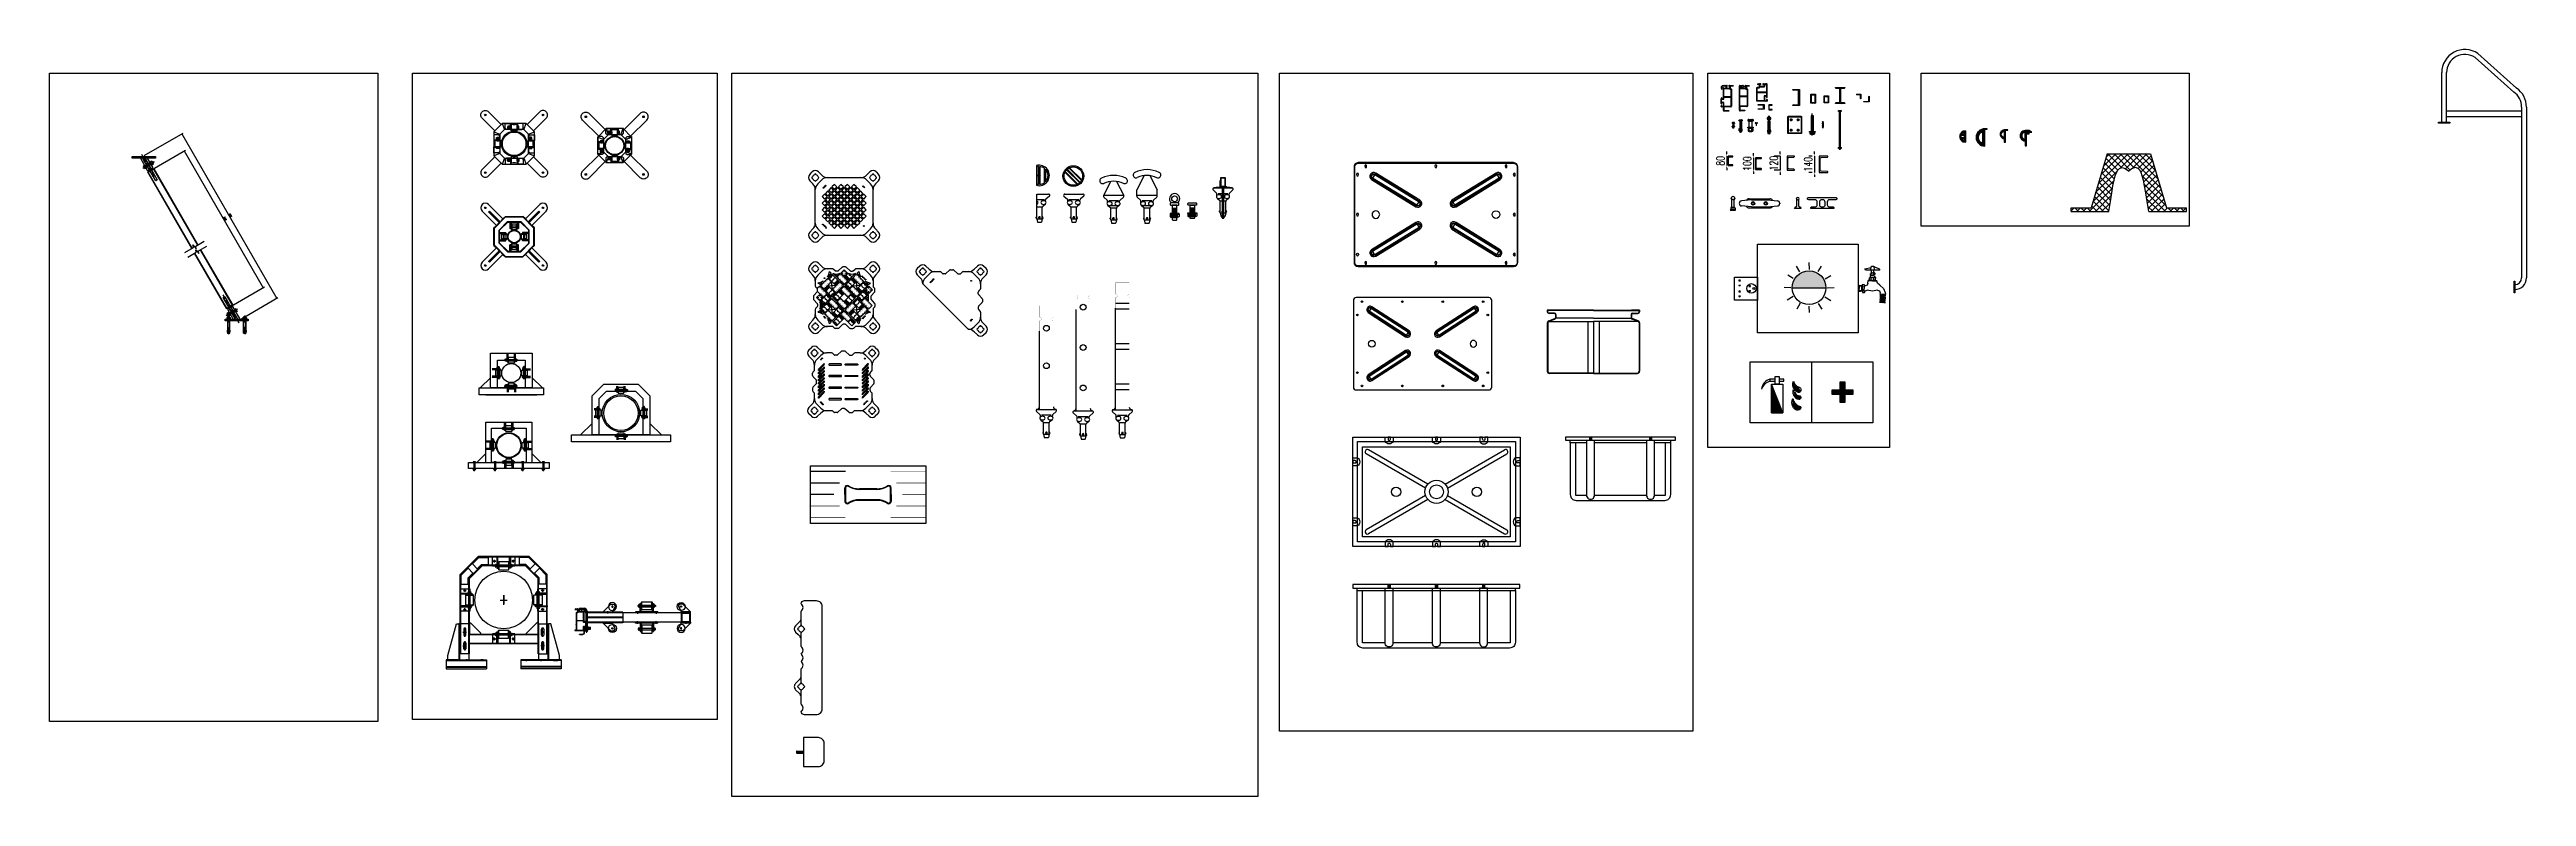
# Model space of a CAD drawing. Header units: millimetres. Extents: x -1481984 to -235402, y 1078406 to 1875046.
# Drawn here: x -1361670 to -1340201, y 1498522 to 1504996 of the extents above; entities that cross this region are included whole.
import ezdxf

# ---------------------------------------------------------------- set-up
doc = ezdxf.new("R2010")
doc.units = ezdxf.units.MM
doc.header["$LTSCALE"] = 1000
for name, pattern in [('__BORDER__', [21, 6, -3, 6, -3, 0, -3]), ('CENTER2', [28.575, 19.05, -3.175, 3.175, -3.175]), ('DASHED', [0.75, 0.5, -0.25]), ('DASHED2', [9.525, 6.35, -3.175]), ('DOTE', [2.42, 2, -0.2, 0.02, -0.2])]:
    doc.linetypes.add(name, pattern=pattern)
doc.layers.get('0').update_dxf_attribs({"linetype": 'CONTINUOUS'})
doc.layers.get('DEFPOINTS').update_dxf_attribs({"linetype": 'CONTINUOUS'})
for name, color, linetype in [('2维浮筒', 253, 'CONTINUOUS'), ('DIM_SYMB', 3, 'CONTINUOUS'), ('DOTE', 1, 'CONTINUOUS'), ('PUB_DIM', 3, 'CONTINUOUS'), ('STEEL', 5, 'CONTINUOUS'), ('W-STEEL_FRAME钢架', 3, 'CONTINUOUS'), ('Z', 12, 'CONTINUOUS'), ('中实线', 1, 'CONTINUOUS'), ('尺寸', 6, 'CONTINUOUS'), ('布局', 7, 'CONTINUOUS'), ('护桩器', 154, 'CONTINUOUS'), ('木龙骨', 25, 'CONTINUOUS'), ('粗实线', 3, 'CONTINUOUS'), ('系船栓', 132, 'CONTINUOUS'), ('细实线', 7, 'CONTINUOUS'), ('结构', 1, 'CONTINUOUS'), ('螺栓', 146, 'CONTINUOUS'), ('钢架', 90, 'CONTINUOUS'), ('铝合金', 7, 'CONTINUOUS')]:
    doc.layers.add(name, color=color, linetype=linetype)
doc.styles.add('_TCH_DIM_T3', font='SIMPLEX.shx', dxfattribs={"width": 0.494118, "bigfont": 'GBCBIG.shx'})
doc.styles.add('STANDARD_T3', font='simplex.shx', dxfattribs={"width": 0.7, "bigfont": 'gbcbig.shx'})
doc.dimstyles.new('_TCH_ARCH__5', dxfattribs={"dimtxt": 14.875, "dimasz": 5, "dimexe": 12.5, "dimexo": 15, "dimgap": 5, "dimtad": 1, "dimdec": 0, "dimzin": 0, "dimdsep": 46, "dimtxsty": '_TCH_DIM_T3', "dimblk": 'ARCHTICK', "dimcen": 0.09, "dimclrt": 7, "dimazin": 0, "dimtfac": 1, "dimtdec": 0, "dimtix": 1, "dimtmove": 2, "dimatfit": 3, "dimldrblk": 'ARCHTICK', "dimfxl": 1, "dimtolj": 1, "dimtzin": 0, "dimarcsym": 0})
doc.dimstyles.new('W&&20', dxfattribs={"dimtxt": 70, "dimasz": 20, "dimexe": 50, "dimexo": 60, "dimgap": 20, "dimtad": 1, "dimdec": 0, "dimzin": 0, "dimdsep": 46, "dimtxsty": 'STANDARD_T3', "dimcen": 0.09, "dimclrd": 1, "dimclre": 1, "dimclrt": 7, "dimazin": 2, "dimtfac": 1, "dimtdec": 0, "dimtix": 1, "dimtmove": 2, "dimatfit": 3, "dimfxl": 100, "dimtolj": 1, "dimtzin": 0, "dimarcsym": 0})
pattern_1 = [(45, (280262.5035, 173825.021), (-5.000000133, 5.000000133), []), (135, (280273.635, 173825.021), (-5.000000133, -5.000000133), [1.6, -5.471068])]

msp = doc.modelspace()

# ---------------------------------------------------------------- blocks, each defined once
blk = doc.blocks.new('*U98')
for points in [[(11, 25), (42, 57), (57, 42)], [(-25, -11), (-57, -42), (-42, -57)]]:
    blk.add_lwpolyline(points)
for centre, start, end in [((64, -46), 94.8488, 127.2262), ((46, -64), 142.7738, 175.1512)]:
    blk.add_arc(centre, 88.3, start, end)
blk = doc.blocks.new('*U99')
at = {"color": 0, "linetype": 'ByBlock'}
for p, rotation in [((-170, 170, 0), 180), ((170, 170, 0), 90.00000000000001), ((-170, -170, 0), 270)]:
    blk.add_blockref('*U98', p, dxfattribs=dict(at, rotation=rotation))
blk.add_blockref('*U98', (170, -170, 0), dxfattribs=at)
blk = doc.blocks.new('*U92')
at = {"const_width": 2}
blk.add_lwpolyline([(-7.5, 0), (7.5, 0)], dxfattribs=at)
blk = doc.blocks.new('*U93')
at = {"const_width": 2}
blk.add_lwpolyline([(-7.5, 0), (7.5, 0)], dxfattribs=at)
blk = doc.blocks.new('*U94')
at = {"color": 0, "linetype": 'ByBlock'}
for p in [(0, 5), (0, 0), (22, 5), (22, 0), (44, 5), (44, 0), (66, 5), (66, 0)]:
    blk.add_blockref('*U93', p, dxfattribs=at)
blk = doc.blocks.new('1')
blk.add_lwpolyline([(0, 0), (90, 0), (90, -45), (0, -45)], close=True)
for centre in [(17, -11), (27, -11), (55, -11), (87, -11), (97, -11), (17, -34), (27, -34), (55, -34), (87, -34), (97, -34)]:
    blk.add_arc(centre, 15.2, 132.075, 227.925)
blk = doc.blocks.new('*U96')
at = {"color": 0, "linetype": 'ByBlock'}
for p in [(0, 5), (0, 0), (22, 5), (22, 0), (44, 5), (44, 0), (66, 5), (66, 0)]:
    blk.add_blockref('*U92', p, dxfattribs=at)
blk = doc.blocks.new('*U97')
blk.add_lwpolyline([(0, 0), (90, 0), (90, -45), (0, -45)], close=True)
blk.add_blockref('*U96', (12, -11))
at = {"xscale": -1, "rotation": 180}
blk.add_blockref('*U94', (12, -34), dxfattribs=at)
blk = doc.blocks.new('*U127')
blk.add_circle((0, 0), 1.5)
blk = doc.blocks.new('*U128')
at = {"color": 0, "linetype": 'ByBlock'}
for p in [(0, 0), (7.5, 0), (15, 0), (22.5, 0), (30, 0), (37.5, 0), (45, 0), (52.5, 0), (60, 0), (67.5, 0)]:
    blk.add_blockref('*U127', p, dxfattribs=at)
blk = doc.blocks.new('*U100')
blk.add_circle((0, 0), 1.5)
blk = doc.blocks.new('*U101')
at = {"color": 0, "linetype": 'ByBlock'}
for p in [(0, 0), (7.5, 0), (15, 0), (22.5, 0), (30, 0), (37.5, 0), (45, 0), (52.5, 0), (60, 0), (67.5, 0)]:
    blk.add_blockref('*U100', p, dxfattribs=at)
blk = doc.blocks.new('*U102')
blk.add_circle((0, 0), 1.5)
blk = doc.blocks.new('*U103')
at = {"color": 0, "linetype": 'ByBlock'}
for p in [(0, 0), (7.5, 0), (15, 0), (22.5, 0), (30, 0), (37.5, 0), (45, 0), (52.5, 0), (60, 0), (67.5, 0)]:
    blk.add_blockref('*U102', p, dxfattribs=at)
blk = doc.blocks.new('*U104')
blk.add_circle((0, 0), 1.5)
blk = doc.blocks.new('*U105')
at = {"color": 0, "linetype": 'ByBlock'}
for p in [(0, 0), (7.5, 0), (15, 0), (22.5, 0), (30, 0), (37.5, 0), (45, 0), (52.5, 0), (60, 0), (67.5, 0)]:
    blk.add_blockref('*U104', p, dxfattribs=at)
blk = doc.blocks.new('*U106')
blk.add_circle((0, 0), 1.5)
blk = doc.blocks.new('*U107')
at = {"color": 0, "linetype": 'ByBlock'}
for p in [(0, 0), (7.5, 0), (15, 0), (22.5, 0), (30, 0), (37.5, 0), (45, 0), (52.5, 0), (60, 0), (67.5, 0)]:
    blk.add_blockref('*U106', p, dxfattribs=at)
blk = doc.blocks.new('*U108')
blk.add_circle((0, 0), 1.5)
blk = doc.blocks.new('*U109')
at = {"color": 0, "linetype": 'ByBlock'}
for p in [(0, 0), (7.5, 0), (15, 0), (22.5, 0), (30, 0), (37.5, 0), (45, 0), (52.5, 0), (60, 0), (67.5, 0)]:
    blk.add_blockref('*U108', p, dxfattribs=at)
blk = doc.blocks.new('*U110')
blk.add_circle((0, 0), 1.5)
blk = doc.blocks.new('*U111')
at = {"color": 0, "linetype": 'ByBlock'}
for p in [(0, 0), (7.5, 0), (15, 0), (22.5, 0), (30, 0), (37.5, 0), (45, 0), (52.5, 0), (60, 0), (67.5, 0)]:
    blk.add_blockref('*U110', p, dxfattribs=at)
blk = doc.blocks.new('*U112')
blk.add_circle((0, 0), 1.5)
blk = doc.blocks.new('*U113')
at = {"color": 0, "linetype": 'ByBlock'}
for p in [(0, 0), (7.5, 0), (15, 0), (22.5, 0), (30, 0), (37.5, 0), (45, 0), (52.5, 0), (60, 0), (67.5, 0)]:
    blk.add_blockref('*U112', p, dxfattribs=at)
blk = doc.blocks.new('*U114')
blk.add_circle((0, 0), 1.5)
blk = doc.blocks.new('*U115')
at = {"color": 0, "linetype": 'ByBlock'}
for p in [(0, 0), (7.5, 0), (15, 0), (22.5, 0), (30, 0), (37.5, 0), (45, 0), (52.5, 0), (60, 0), (67.5, 0)]:
    blk.add_blockref('*U114', p, dxfattribs=at)
blk = doc.blocks.new('*U116')
blk.add_circle((0, 0), 1.5)
blk = doc.blocks.new('*U117')
at = {"color": 0, "linetype": 'ByBlock'}
for p in [(0, 0), (7.5, 0), (15, 0), (22.5, 0), (30, 0), (37.5, 0), (45, 0), (52.5, 0), (60, 0), (67.5, 0)]:
    blk.add_blockref('*U116', p, dxfattribs=at)
blk = doc.blocks.new('*U118')
blk.add_circle((0, 0), 1.5)
blk = doc.blocks.new('*U119')
at = {"color": 0, "linetype": 'ByBlock'}
for p in [(0, 0), (7.5, 0), (15, 0), (22.5, 0), (30, 0), (37.5, 0), (45, 0), (52.5, 0), (60, 0), (67.5, 0)]:
    blk.add_blockref('*U118', p, dxfattribs=at)
blk = doc.blocks.new('*U120')
blk.add_circle((0, 0), 1.5)
blk = doc.blocks.new('*U121')
at = {"color": 0, "linetype": 'ByBlock'}
for p in [(0, 0), (7.5, 0), (15, 0), (22.5, 0), (30, 0), (37.5, 0), (45, 0), (52.5, 0), (60, 0), (67.5, 0)]:
    blk.add_blockref('*U120', p, dxfattribs=at)
blk = doc.blocks.new('*U122')
blk.add_circle((0, 0), 1.5)
blk = doc.blocks.new('*U123')
at = {"color": 0, "linetype": 'ByBlock'}
for p in [(0, 0), (7.5, 0), (15, 0), (22.5, 0), (30, 0), (37.5, 0), (45, 0), (52.5, 0), (60, 0), (67.5, 0)]:
    blk.add_blockref('*U122', p, dxfattribs=at)
blk = doc.blocks.new('*U124')
blk.add_circle((0, 0), 1.5)
blk = doc.blocks.new('*U125')
at = {"color": 0, "linetype": 'ByBlock'}
for p in [(0, 0), (7.5, 0), (15, 0), (22.5, 0), (30, 0), (37.5, 0), (45, 0), (52.5, 0), (60, 0), (67.5, 0)]:
    blk.add_blockref('*U124', p, dxfattribs=at)
blk = doc.blocks.new('*U126')
blk.add_circle((0, 0), 1.5)
blk = doc.blocks.new('*U129')
at = {"color": 0, "linetype": 'ByBlock'}
for p in [(0, 0), (7.5, 0), (15, 0), (22.5, 0), (30, 0), (37.5, 0), (45, 0), (52.5, 0), (60, 0), (67.5, 0)]:
    blk.add_blockref('*U126', p, dxfattribs=at)
blk = doc.blocks.new('*U130')
blk.add_circle((0, 0), 1.5)
blk = doc.blocks.new('*U131')
at = {"color": 0, "linetype": 'ByBlock'}
for p in [(0, 0), (7.5, 0), (15, 0), (22.5, 0), (30, 0), (37.5, 0), (45, 0), (52.5, 0), (60, 0), (67.5, 0)]:
    blk.add_blockref('*U130', p, dxfattribs=at)
blk = doc.blocks.new('*U132')
blk.add_circle((0, 0), 1.5)
blk = doc.blocks.new('*U133')
at = {"color": 0, "linetype": 'ByBlock'}
for p in [(0, 0), (7.5, 0), (15, 0), (22.5, 0), (30, 0), (37.5, 0), (45, 0), (52.5, 0), (60, 0), (67.5, 0)]:
    blk.add_blockref('*U132', p, dxfattribs=at)
blk = doc.blocks.new('*U134')
blk.add_circle((0, 0), 1.5)
blk = doc.blocks.new('*U135')
at = {"color": 0, "linetype": 'ByBlock'}
for p in [(0, 0), (7.5, 0), (15, 0), (22.5, 0), (30, 0), (37.5, 0), (45, 0), (52.5, 0), (60, 0), (67.5, 0)]:
    blk.add_blockref('*U134', p, dxfattribs=at)
blk = doc.blocks.new('摩托艇浮筒')
for p, q in [((-696, -50), (-1000, -50)), ((-746, -150), (-1000, -150)), ((-700, -250), (-700, -191)), ((-695, -191), (-695, -309)), ((-425, -200), (-575, -200)), ((-425, -205), (-575, -205)), ((-305, -309), (-305, -191)), ((-300, -250), (-300, -191)), ((-796, -250), (-1000, -250)), ((-700, -250), (-700, -309)), ((-425, -295), (-575, -295)), ((-425, -300), (-575, -300)), ((-300, -250), (-300, -309))]:
    blk.add_line(p, q)
blk.add_lwpolyline([(-1000, 0), (0, 0), (0, -500), (-1000, -500)], close=True)
at = {"const_width": 5}
for points in [[(-1000, -50), (-696, -50)], [(-1000, -150), (-746, -150)], [(0, -50), (-304, -50)], [(0, -150), (-254, -150)], [(-1000, -250), (-796, -250)], [(-1000, -350), (-746, -350)], [(0, -350), (-254, -350)], [(0, -250), (-204, -250)], [(-1000, -450), (-696, -450)], [(0, -450), (-304, -450)]]:
    blk.add_lwpolyline(points, dxfattribs=at)
for centre, radius, start, end in [((-680, -191), 20, 58.4913, 180), ((-680, -191), 15, 58.4913, 180), ((-576, -20), 185, 238.4913, 270.1865), ((-576, -20), 180, 238.4913, 270.1865), ((-424, -20), 180, 269.8135, 301.5087), ((-424, -20), 185, 269.8135, 301.5087), ((-320, -191), 20, 0, 121.5087), ((-320, -191), 15, 0, 121.5087), ((-680, -309), 20, 180, 301.5087), ((-680, -309), 15, 180, 301.5087), ((-576, -480), 185, 89.8135, 121.5087), ((-576, -480), 180, 89.8135, 121.5087), ((-424, -480), 185, 58.4913, 90.1865), ((-424, -480), 180, 58.4913, 90.1865), ((-320, -309), 20, 238.4913, 0), ((-320, -309), 15, 238.4913, 0)]:
    blk.add_arc(centre, radius, start, end)
blk = doc.blocks.new('SW_CENTERMARKSYMBOL_0')
at = {"color": 0, "linetype": 'Continuous'}
for p, q in [((-0.5, 0), (-0.875, 0)), ((0, 0), (-0.25, 0)), ((0, 0.5), (0, 0.875)), ((0, 0), (0, 0.25)), ((0, 0), (0, -0.25)), ((0, 0), (0.25, 0)), ((0.5, 0), (0.875, 0)), ((0, -0.5), (0, -0.875))]:
    blk.add_line(p, q, dxfattribs=at)
blk = doc.blocks.new('SW_CENTERMARKSYMBOL_1')
at = {"color": 0, "linetype": 'Continuous'}
for p, q in [((-0.5, 0), (-0.875, 0)), ((0, 0), (-0.25, 0)), ((0, 0.5), (0, 0.875)), ((0, 0), (0, 0.25)), ((0, 0), (0, -0.25)), ((0, 0), (0.25, 0)), ((0.5, 0), (0.875, 0)), ((0, -0.5), (0, -0.875))]:
    blk.add_line(p, q, dxfattribs=at)
blk = doc.blocks.new('SW_CENTERMARKSYMBOL_2')
at = {"color": 0, "linetype": 'Continuous'}
for p, q in [((-0.5, 0), (-0.875, 0)), ((0, 0), (-0.25, 0)), ((0, 0.5), (0, 0.875)), ((0, 0), (0, 0.25)), ((0, 0), (0, -0.25)), ((0, 0), (0.25, 0)), ((0.5, 0), (0.875, 0)), ((0, -0.5), (0, -0.875))]:
    blk.add_line(p, q, dxfattribs=at)
blk = doc.blocks.new('SW_CENTERMARKSYMBOL_3')
at = {"color": 0, "linetype": 'Continuous'}
for p, q in [((-0.5, 0), (-0.875, 0)), ((0, 0), (-0.25, 0)), ((0, 0.5), (0, 0.875)), ((0, 0), (0, 0.25)), ((0, 0), (0, -0.25)), ((0, 0), (0.25, 0)), ((0.5, 0), (0.875, 0)), ((0, -0.5), (0, -0.875))]:
    blk.add_line(p, q, dxfattribs=at)
blk = doc.blocks.new('SW_CENTERMARKSYMBOL_4')
at = {"color": 0, "linetype": 'Continuous'}
for p, q in [((-0.5, 0), (-0.875, 0)), ((0, 0), (-0.25, 0)), ((0, 0.5), (0, 0.875)), ((0, 0), (0, 0.25)), ((0, 0), (0, -0.25)), ((0, 0), (0.25, 0)), ((0.5, 0), (0.875, 0)), ((0, -0.5), (0, -0.875))]:
    blk.add_line(p, q, dxfattribs=at)
blk = doc.blocks.new('SW_CENTERMARKSYMBOL_5')
at = {"color": 0, "linetype": 'Continuous'}
for p, q in [((-0.5, 0), (-0.875, 0)), ((0, 0), (-0.25, 0)), ((0, 0.5), (0, 0.875)), ((0, 0), (0, 0.25)), ((0, 0), (0, -0.25)), ((0, 0), (0.25, 0)), ((0.5, 0), (0.875, 0)), ((0, -0.5), (0, -0.875))]:
    blk.add_line(p, q, dxfattribs=at)
blk = doc.blocks.new('SW_CENTERMARKSYMBOL_6')
at = {"color": 0, "linetype": 'Continuous'}
for p, q in [((-0.5, 0), (-0.875, 0)), ((0, 0), (-0.25, 0)), ((0, 0.5), (0, 0.875)), ((0, 0), (0, 0.25)), ((0, 0), (0, -0.25)), ((0, 0), (0.25, 0)), ((0.5, 0), (0.875, 0)), ((0, -0.5), (0, -0.875))]:
    blk.add_line(p, q, dxfattribs=at)
blk = doc.blocks.new('SW_CENTERMARKSYMBOL_7')
at = {"color": 0, "linetype": 'Continuous'}
for p, q in [((-0.5, 0), (-0.875, 0)), ((0, 0), (-0.25, 0)), ((0, 0.5), (0, 0.875)), ((0, 0), (0, 0.25)), ((0, 0), (0, -0.25)), ((0, 0), (0.25, 0)), ((0.5, 0), (0.875, 0)), ((0, -0.5), (0, -0.875))]:
    blk.add_line(p, q, dxfattribs=at)
blk = doc.blocks.new('50WHEEL')
for p, q in [((-25, -19), (-25, 19)), ((25, 6.25), (-25, 6.25)), ((20, 24), (-20, 24)), ((-20, 24), (-20, -24)), ((-20, 0), (-20, 24)), ((20, -24), (20, 24)), ((20, 24), (20, 0)), ((25, 19), (25, -19)), ((-25, -6.25), (25, -6.25)), ((-20, -24), (20, -24))]:
    blk.add_line(p, q)
for centre, start, end in [((-20, 19), 90, 180), ((20, 19), 0, 90), ((-20, -19), 180, 270), ((20, -19), 270, 0)]:
    blk.add_arc(centre, 5, start, end)
blk = doc.blocks.new('LUN')
at = {"color": 2}
for p, q in [((-9.5, -35), (-6.5, -33)), ((-9.5, -37), (-6.5, -35))]:
    blk.add_line(p, q, dxfattribs=at)
at = {"color": 1}
for p, q in [((2.5, -60), (2.5, -10)), ((52.5, -10), (2.5, -10)), ((52.5, -60), (2.5, -60)), ((52.5, -60), (52.5, -10))]:
    blk.add_line(p, q, dxfattribs=at)
for points in [[(-50, 0), (0, 0), (0, -50), (-40, -50), (-50, -40)], [(-5, 0), (0, 0), (0, -50), (-5, -50)], [(60, 0), (55, 0), (55, -50), (60, -50)], [(105, 0), (55, 0), (55, -50), (95, -50), (105, -40)]]:
    blk.add_lwpolyline(points, close=True, dxfattribs=at)
at = {"color": 2}
for points in [[(-27.5, -42), (-27.5, -28), (-29, -28), (-30, -29), (-30, -41), (-29, -42)], [(-18.5, -46.5), (-18.5, -23.5), (-19.5, -22.5), (-26.5, -22.5), (-27.5, -23.5), (-27.5, -46.5), (-26.5, -47.5), (-19.5, -47.5)], [(-18.5, -41), (-18.5, -29), (-27.5, -29), (-27.5, -41)], [(-9.5, -46.5), (-9.5, -23.5), (-10.5, -22.5), (-17.5, -22.5), (-18.5, -23.5), (-18.5, -46.5), (-17.5, -47.5), (-10.5, -47.5)], [(-9.5, -41), (-9.5, -29), (-18.5, -29), (-18.5, -41)], [(-6.5, -45), (-6.5, -25), (-9.5, -25), (-9.5, -45)], [(-5, -48.5), (-5, -21.5), (-6.5, -21.5), (-6.5, -48.5)], [(2.5, -28), (2.5, -42), (0, -42), (0, -28)], [(52.5, -28), (52.5, -42), (55, -42), (55, -28)], [(69, -46.5), (69, -23.5), (68, -22.5), (60, -22.5), (60, -47.5), (68, -47.5)], [(69, -41), (69, -29), (60, -29), (60, -41)]]:
    blk.add_lwpolyline(points, close=True, dxfattribs=at)
blk = doc.blocks.new('滚轮支架_-T')
at = {"color": 8, "linetype": 'DASHED'}
blk.add_line((-97, -80), (96, -80), dxfattribs=at)
at = {"color": 3, "linetype": 'CENTER2', "ltscale": 0.5}
for p, q in [((-94, -40), (-70, -40)), ((-82, -28), (-82, -52)), ((-45, -80), (-64, -80)), ((45, -80), (64, -80)), ((94, -40), (70, -40)), ((82, -28), (82, -52))]:
    blk.add_line(p, q, dxfattribs=at)
at = {"linetype": 'DASHED2'}
for p, q in [((-50, -73), (-59, -73)), ((-50, -87), (-59, -87)), ((50, -73), (59, -73)), ((50, -87), (59, -87))]:
    blk.add_line(p, q, dxfattribs=at)
for points in [[(96, 0), (96, -85), (-97, -85), (-97, 0)], [(-59, -102), (-50, -102), (-50, 0), (-59, 0)], [(59, -102), (50, -102), (50, 0), (59, 0)]]:
    blk.add_lwpolyline(points, close=True)
for centre in [(-82, -40), (82, -40)]:
    blk.add_circle(centre, 7)
blk = doc.blocks.new('*U161')
blk.add_lwpolyline([(-12, 0), (-12, 2.5), (12, 2.5), (12, 0)], close=True)
blk = doc.blocks.new('*U162')
at = {"color": 8, "linetype": 'Continuous'}
for p, q in [((-1, 2), (-2, 1)), ((0, 1), (0, -1)), ((-1, -2), (-2, -1))]:
    blk.add_line(p, q, dxfattribs=at)
at = {"color": 7, "linetype": 'Continuous'}
for p, q in [((16, 1), (0, 1)), ((0, 0), (19, 0)), ((16, 1), (16, 0)), ((19, -1), (19, 0)), ((0, -1), (19, -1))]:
    blk.add_line(p, q, dxfattribs=at)
for centre, radius, start, end in [((-3, 0), 2.9, 41.3178, 318.6822), ((-3, 0), 1.45, 41.3178, 318.6822), ((0, 3), 2.82, 221.3178, 270), ((0, -3), 2.82, 90, 138.6822), ((0, 3), 1.37, 221.3178, 270), ((0, -3), 1.37, 90, 138.6822)]:
    blk.add_arc(centre, radius, start, end, dxfattribs=at)
blk = doc.blocks.new('滚轮_N7090A')
at = {"color": 3, "linetype": 'CENTER2'}
blk.add_line((-50, 0), (50, 0), dxfattribs=at)
at = {"linetype": 'DASHED2'}
for p, q in [((-45, 6), (45, 6)), ((-45, -6), (45, -6))]:
    blk.add_line(p, q, dxfattribs=at)
for p, q in [((-42, 35), (-42, -35)), ((42, 35), (42, -35))]:
    blk.add_line(p, q)
blk.add_lwpolyline([(-42, -35), (42, -35), (45, -32), (45, 32), (42, 35), (-42, 35), (-45, 32), (-45, -32)], close=True)
blk = doc.blocks.new('无头销轴_B型_D12X150')
at = {"color": 0}
for p, q in [((-72, 6), (-72, -6)), ((72, 6), (72, -6))]:
    blk.add_line(p, q, dxfattribs=at)
blk.add_lwpolyline([(-75, 4), (-75, -4), (-72, -6), (72, -6), (75, -4), (75, 4), (72, 6), (-72, 6)], close=True, dxfattribs=at)
for centre in [(-70, 0), (70, 0)]:
    blk.add_circle(centre, 1.6, dxfattribs=at)
blk = doc.blocks.new('A$C1EDE4923')
at = {"xscale": -1}
for name, p, rotation in [('滚轮支架_-T', (-190, 40), 180), ('无头销轴_B型_D12X150', (-190, 120), 180), ('*U162', (-260, 114), 270), ('*U161', (-249, 120), 90), ('滚轮_N7090A', (-190, 120), 180), ('*U161', (-237, 120), 90)]:
    blk.add_blockref(name, p, dxfattribs=dict(at, rotation=rotation))
for name, p, rotation in [('*U161', (-143, 120), 270), ('*U161', (-132, 120), 270), ('*U162', (-121, 114), 90)]:
    blk.add_blockref(name, p, dxfattribs=dict(rotation=rotation))
blk = doc.blocks.new('0321')
for p, q in [((652261, -254662), (652261, -254971)), ((652261, -254662), (652269, -254662)), ((652269, -254662), (652269, -254971)), ((652261, -254971), (652269, -254971))]:
    blk.add_line(p, q)
blk = doc.blocks.new('5632_')
for p, q in [((865973, -129945), (865996, -129992)), ((865981, -129929), (865974, -129939)), ((866076, -129992), (866014, -129930))]:
    blk.add_line(p, q)
at = {"color": 0}
for p, q in [((866007, -129927), (865984, -129927)), ((866076, -129992), (865996, -129992)), ((865996, -129992), (865996, -130002)), ((865996, -130002), (866076, -130002)), ((866076, -130002), (866076, -129992))]:
    blk.add_line(p, q, dxfattribs=at)
for radius in [35, 6]:
    blk.add_circle((865996, -129947), radius)
for centre, radius, start, end in [((865977, -129943), 5, 133.9435, 206), ((865984, -129932), 5, 90, 133.9435), ((866007, -129937), 10, 45, 90)]:
    blk.add_arc(centre, radius, start, end)
blk = doc.blocks.new('A$C49B369EF')
at = {"color": 3}
for p, q in [((17, 36), (2, 36)), ((19, 34), (19, 12)), ((22, 34), (22, 12)), ((57, 3), (31, 3)), ((58, 2), (58, 1)), ((47, 0), (31, 0)), ((57, 0), (49, 0))]:
    blk.add_line(p, q, dxfattribs=at)
at = {"color": 8}
for p, q in [((4, 203), (21, 203)), ((23, 124), (23, 191))]:
    blk.add_line(p, q, dxfattribs=at)
at = {"color": 3}
for centre, radius, start, end in [((2, 38), 2, 180, 270), ((17, 34), 2, 0, 90), ((31, 12), 12, 180, 270), ((31, 12), 9, 180, 270), ((57, 2), 1, 0, 90), ((57, 1), 1, 270, 0)]:
    blk.add_arc(centre, radius, start, end, dxfattribs=at)
at = {"color": 8, "ltscale": 0.5}
blk.add_arc((21, 201), 2, 0, 90, dxfattribs=at)
at = {"color": 3, "ltscale": 0.5}
blk.add_arc((24, 34), 2, 90, 180, dxfattribs=at)
at = {"layer": '中实线', "color": 8, "linetype": 'ByBlock', "ltscale": 0.5}
for p, q in [((36, 218), (20, 218)), ((20, 218), (20, 218)), ((39, 199), (39, 215)), ((4, 203), (4, 203)), ((4, 76), (4, 101)), ((7, 104), (20, 104)), ((20, 73), (7, 73)), ((23, 199), (23, 201)), ((23, 107), (23, 117)), ((23, 42), (23, 70)), ((25, 197), (37, 197)), ((81, 122), (25, 122)), ((25, 119), (81, 119)), ((26, 194), (71, 194)), ((81, 39), (26, 39)), ((76, 190), (81, 190)), ((84, 187), (84, 125)), ((84, 116), (84, 42))]:
    blk.add_line(p, q, dxfattribs=at)
for centre, radius, start, end in [((20, 202), 15.9, 89.8166, 176.4472), ((36, 215), 3, 0, 90), ((7, 101), 3, 90, 180), ((7, 76), 3, 180, 270), ((20, 107), 3, 270, 0), ((20, 70), 3, 0, 90), ((25, 199), 2, 180, 269.9404), ((26, 191), 3, 90, 180), ((25, 124), 2, 180, 270), ((25, 117), 2, 90, 180), ((26, 42), 3, 180, 270), ((37, 199), 2, 269.9404, 0), ((71, 192), 2, 11.537, 90), ((76, 193), 3, 191.537, 270), ((81, 187), 3, 0, 90), ((81, 125), 3, 270, 0), ((81, 116), 3, 0, 90), ((81, 42), 3, 270, 0)]:
    blk.add_arc(centre, radius, start, end, dxfattribs=at)
at = {"layer": '粗实线', "linetype": 'ByBlock', "ltscale": 0.5}
for p, q in [((20, 222), (25, 222)), ((25, 222), (22, 222)), ((40, 222), (45, 222)), ((44, 215), (50, 215)), ((51, 219), (51, 215)), ((65, 215), (65, 219)), ((72, 215), (65, 215)), ((70, 222), (75, 222)), ((76, 218), (76, 194)), ((100, 219), (77, 219)), ((90, 222), (93, 222)), ((100, 219), (100, 219)), ((0, 200), (0, 202)), ((0, 90), (0, 109)), ((0, 89), (0, 90)), ((0, 74), (0, 89)), ((0, 89), (0, 89)), ((0, 64), (0, 74)), ((0, 38), (0, 42)), ((4, 61), (3, 61)), ((3, 47), (4, 47)), ((4, 68), (4, 62)), ((4, 47), (4, 40)), ((18, 69), (5, 69)), ((9, 199), (8, 192)), ((8, 117), (9, 110)), ((17, 200), (10, 200)), ((10, 109), (17, 109)), ((19, 155), (19, 198)), ((19, 155), (19, 155)), ((19, 111), (19, 154)), ((19, 154), (19, 154)), ((19, 55), (19, 68)), ((19, 55), (19, 55)), ((19, 40), (19, 54)), ((19, 54), (19, 54)), ((99, 36), (24, 36)), ((42, 214), (42, 198)), ((44, 197), (57, 197)), ((57, 197), (57, 197)), ((58, 197), (72, 197)), ((58, 197), (58, 197)), ((73, 198), (73, 214)), ((77, 193), (86, 193)), ((87, 192), (87, 155)), ((87, 155), (87, 155)), ((87, 154), (87, 154)), ((87, 154), (87, 154)), ((87, 154), (87, 90)), ((87, 90), (87, 89)), ((87, 89), (87, 89)), ((87, 89), (87, 39)), ((88, 39), (99, 39)), ((100, 38), (100, 37))]:
    blk.add_line(p, q, dxfattribs=at)
at = {"layer": '粗实线', "color": 3, "linetype": 'ByBlock', "ltscale": 0.5}
for p, q in [((5, 39), (18, 39)), ((48, 0), (48, 0)), ((48, 0), (48, 0))]:
    blk.add_line(p, q, dxfattribs=at)
at = {"layer": '粗实线', "linetype": 'ByBlock', "ltscale": 0.5}
for centre, radius, start, end in [((20, 202), 20, 90, 180), ((44, 214), 1, 90, 180), ((45, 215), 6.6, 38.3047, 92.8074), ((50, 215), 0.2, 270, 0.2741), ((70, 215), 6.6, 87.1926, 141.6953), ((65, 215), 0.2, 180, 270), ((72, 214), 1, 0, 90), ((77, 218), 1, 90, 180), ((92, 208), 13.8, 54.8394, 92.3815), ((100, 219), 0.2, 270, 0), ((10, 200), 9.84, 179.7094, 251.9861), ((10, 109), 10.1, 110.0422, 179.7055), ((0, 90), 0.2, 180, 225), ((0, 89), 0.2, 135, 180), ((0, 89), 0.2, 315, 45), ((3, 64), 2.5, 180, 270), ((7, 42), 6.6, 128.3047, 182.8074), ((5, 68), 1, 90, 180), ((4, 62), 0.2, 270, 0), ((4, 47), 0.2, 0, 90), ((5, 40), 1, 180, 270), ((7, 192), 1, 270, 349.7), ((7, 117), 1.03, 10.8147, 98.718), ((10, 199), 1, 90, 169.7), ((10, 110), 1, 190.3, 270), ((17, 198), 2, 360, 90), ((17, 111), 2, 270, 0), ((18, 68), 1, 0, 90), ((18, 40), 1, 270, 0), ((19, 154), 0.2, 315, 45), ((19, 155), 0.2, 180, 225), ((19, 154), 0.2, 135, 180), ((19, 54), 0.2, 315, 45), ((19, 55), 0.2, 180, 225), ((19, 54), 0.2, 135, 180), ((44, 198), 1, 180, 270), ((57, 197), 0.2, 45, 90), ((58, 197), 0.2, 225, 315), ((58, 197), 0.2, 90, 135), ((72, 198), 1, 270, 0), ((77, 194), 1, 180, 270), ((86, 192), 1, 0, 90), ((87, 155), 0.2, 315, 0), ((87, 154), 0.2, 135, 225), ((87, 154), 0.2, 360, 45), ((87, 90), 0.2, 315, 0), ((87, 89), 0.2, 135, 225), ((87, 89), 0.2, 360, 45), ((87, 39), 0.5, 90, 0), ((99, 38), 1, 0, 90), ((99, 37), 1, 270, 0)]:
    blk.add_arc(centre, radius, start, end, dxfattribs=at)
at = {"layer": '粗实线', "color": 3, "linetype": 'ByBlock', "ltscale": 0.5}
for centre, start, end in [((47, 0), 270, 315), ((49, 0), 225, 270), ((48, 0), 45, 135)]:
    blk.add_arc(centre, 0.2, start, end, dxfattribs=at)
at = {"layer": '结构', "color": 3, "linetype": 'ByBlock', "ltscale": 0.5}
for p, q in [((25, 222), (25, 221)), ((25, 221), (26, 222)), ((26, 222), (27, 222)), ((27, 222), (27, 221)), ((27, 221), (28, 222)), ((28, 222), (29, 222)), ((29, 222), (29, 221)), ((29, 221), (30, 222)), ((30, 222), (31, 222)), ((31, 222), (31, 221)), ((31, 221), (32, 222)), ((32, 222), (33, 222)), ((33, 222), (33, 221)), ((33, 221), (34, 222)), ((34, 222), (35, 222)), ((35, 222), (35, 221)), ((35, 221), (36, 222)), ((36, 222), (37, 222)), ((37, 222), (37, 221)), ((37, 221), (38, 222)), ((38, 222), (39, 222)), ((39, 222), (39, 221)), ((39, 221), (40, 222)), ((40, 222), (42, 222)), ((75, 222), (73, 222)), ((76, 221), (75, 222)), ((77, 222), (76, 222)), ((76, 222), (76, 221)), ((78, 221), (77, 222)), ((79, 222), (78, 222)), ((78, 222), (78, 221)), ((80, 221), (79, 222)), ((81, 222), (80, 222)), ((80, 222), (80, 221)), ((82, 221), (81, 222)), ((83, 222), (82, 222)), ((82, 222), (82, 221)), ((84, 221), (83, 222)), ((85, 222), (84, 222)), ((84, 222), (84, 221)), ((86, 221), (85, 222)), ((87, 222), (86, 222)), ((86, 222), (86, 221)), ((88, 221), (87, 222)), ((89, 222), (88, 222)), ((88, 222), (88, 221)), ((90, 221), (89, 222)), ((90, 222), (90, 221))]:
    blk.add_line(p, q, dxfattribs=at)
for centre, start, end in [((25, 222), 45, 90), ((25, 222), 225, 315), ((26, 222), 90, 135), ((27, 222), 45, 90), ((27, 222), 225, 315), ((28, 222), 90, 135), ((29, 222), 45, 90), ((29, 222), 225, 315), ((30, 222), 90, 135), ((31, 222), 45, 90), ((31, 222), 225, 315), ((32, 222), 90, 135), ((33, 222), 45, 90), ((33, 222), 225, 315), ((34, 222), 90, 135), ((35, 222), 45, 90), ((35, 222), 225, 315), ((36, 222), 90, 135), ((37, 222), 45, 90), ((37, 222), 225, 315), ((38, 222), 90, 135), ((39, 222), 45, 90), ((39, 222), 225, 315), ((40, 222), 90, 135), ((75, 222), 45, 90), ((76, 222), 90, 135), ((76, 222), 225, 315), ((77, 222), 45, 90), ((78, 222), 90, 135), ((78, 222), 225, 315), ((79, 222), 45, 90), ((80, 222), 90, 135), ((80, 222), 225, 315), ((81, 222), 45, 90), ((82, 222), 90, 135), ((82, 222), 225, 315), ((83, 222), 45, 90), ((84, 222), 90, 135), ((84, 222), 225, 315), ((85, 222), 45, 90), ((86, 222), 90, 135), ((86, 222), 225, 315), ((87, 222), 45, 90), ((88, 222), 90, 135), ((88, 222), 225, 315), ((89, 222), 45, 90), ((90, 222), 90, 135), ((90, 222), 225, 315)]:
    blk.add_arc(centre, 0.2, start, end, dxfattribs=at)
blk = doc.blocks.new('_ARCHTICK')
at = {"color": 0, "linetype": 'ByBlock', "const_width": 0.4}
blk.add_lwpolyline([(-0.5, -0.5), (0.5, 0.5)], dxfattribs=at)
blk = doc.blocks.new('*D172')
at = {"layer": 'DEFPOINTS', "color": 0, "transparency": 16777216}
for p in [(-1360862, 1504069), (-1360039, 1502644), (-1359701, 1502839)]:
    blk.add_point(p, dxfattribs=at)
at = {"layer": 'PUB_DIM', "color": 0, "lineweight": -2, "transparency": 16777216}
for p, q in [((-1360849, 1504076), (-1360513, 1504270)), ((-1360524, 1504264), (-1359701, 1502839)), ((-1360026, 1502651), (-1359690, 1502845))]:
    blk.add_line(p, q, dxfattribs=at)
at = {"layer": 'PUB_DIM', "color": 0, "lineweight": -2, "transparency": 16777216, "xscale": 5, "yscale": 5, "zscale": 5}
for p, rotation in [((-1360524, 1504264), 120.0000000000349), ((-1359701, 1502839), 300.0000000000349)]:
    blk.add_blockref('_ARCHTICK', p, dxfattribs=dict(at, rotation=rotation))
at = {"layer": 'PUB_DIM', "color": 7, "transparency": 16777216, "insert": (-1360102, 1503558), "char_height": 14.9, "attachment_point": 5, "rotation": 300, "style": '_TCH_DIM_T3'}
blk.add_mtext('\\A1;6276', dxfattribs=at)
blk = doc.blocks.new('*D170')
at = {"layer": 'DEFPOINTS', "color": 0, "transparency": 16777216}
for p in [(-1360793, 1503949), (-1359818, 1502931), (-1360108, 1502764)]:
    blk.add_point(p, dxfattribs=at)
at = {"layer": 'PUB_DIM', "color": 0, "lineweight": -2, "transparency": 16777216}
for p, q in [((-1360780, 1503957), (-1360491, 1504123)), ((-1360502, 1504117), (-1359818, 1502931)), ((-1360095, 1502771), (-1359807, 1502938))]:
    blk.add_line(p, q, dxfattribs=at)
at = {"layer": 'PUB_DIM', "color": 0, "lineweight": -2, "transparency": 16777216, "xscale": 5, "yscale": 5, "zscale": 5}
for p, rotation in [((-1360502, 1504117), 120.0000000000521), ((-1359818, 1502931), 300.0000000000521)]:
    blk.add_blockref('_ARCHTICK', p, dxfattribs=dict(at, rotation=rotation))
at = {"layer": 'PUB_DIM', "color": 7, "transparency": 16777216, "insert": (-1360149, 1503530), "char_height": 14.9, "attachment_point": 5, "rotation": 300, "style": '_TCH_DIM_T3'}
blk.add_mtext('\\A1;6000', dxfattribs=at)
blk = doc.blocks.new('M24_90')
at = {"layer": 'PUB_DIM'}
for p, q in [((-11, 11), (-14, 10)), ((-11, 11), (-7, 10)), ((-11, 11), (11, 11)), ((-7, 10), (0, 11)), ((-7, 10), (-7, 0)), ((0, 11), (7, 10)), ((11, 11), (7, 10)), ((7, 10), (7, 0)), ((11, 11), (14, 10)), ((-11, -74), (-14, -73)), ((-11, -74), (-7, -73)), ((-11, -74), (11, -74)), ((-7, -73), (-7, -58)), ((-7, -73), (0, -74)), ((0, -74), (7, -73)), ((7, -73), (7, -58)), ((11, -74), (7, -73)), ((11, -74), (14, -73))]:
    blk.add_line(p, q, dxfattribs=at)
for points in [[(-14, 10), (14, 10), (14, 0), (-14, 0)], [(-8, 0), (8, 0), (8, -77), (-8, -77)], [(-15, -52), (15, -52), (15, -55), (-15, -55)], [(-14, -73), (14, -73), (14, -58), (-14, -58)]]:
    blk.add_lwpolyline(points, close=True, dxfattribs=at)
blk = doc.blocks.new('M16膨胀螺栓')
at = {"layer": 'PUB_DIM'}
for p, q in [((-12, 12), (-16, 10)), ((-12, 12), (-8, 10)), ((-12, 12), (12, 12)), ((-8, 10), (0, 12)), ((0, 12), (8, 10)), ((12, 12), (8, 10)), ((12, 12), (16, 10)), ((-8, -84), (-12, -103)), ((-12, -103), (-12, -112)), ((-12, -112), (12, -112)), ((-10, -112), (-10, -112)), ((0, -128), (-10, -123)), ((-5, -117), (5, -117)), ((-2, -107), (-4, -112)), ((-1, -84), (-2, -107)), ((0, -128), (10, -123)), ((1, -84), (2, -107)), ((2, -107), (4, -112)), ((8, -84), (12, -103)), ((10, -112), (10, -112)), ((12, -103), (12, -112))]:
    blk.add_line(p, q, dxfattribs=at)
for points in [[(-16, 10), (16, 10), (16, 0), (-16, 0)], [(-8, 22), (8, 22), (8, -73), (-8, -73)], [(-10, -18), (10, -18), (10, -123), (-10, -123)], [(-8, -79), (8, -79), (8, -84), (-8, -84)]]:
    blk.add_lwpolyline(points, close=True, dxfattribs=at)
for centre, start, end in [((-5, -112), 180, 270), ((5, -112), 270, 0)]:
    blk.add_arc(centre, 5, start, end, dxfattribs=at)
blk = doc.blocks.new('侧面螺丝组2')
for points in [[(-40, 0), (40, 0), (40, -5), (-40, -5)], [(-25, -5), (25, -5), (25, -35), (-25, -35)]]:
    blk.add_lwpolyline(points, close=True)
for points in [[(-25, -5), (-38, -5), (-38, -26, 0.414214), (-33, -31), (-25, -31)], [(25, -5), (38, -5), (38, -26, -0.414214), (33, -31), (25, -31)]]:
    blk.add_lwpolyline(points, format="xyb", close=True)
blk = doc.blocks.new('*U160')
for p, q in [((-250, 150), (-150, 250)), ((250, 150), (150, 250)), ((-190, 125), (-125, 190)), ((190, 125), (125, 190)), ((-250, -90), (-350, -190)), ((250, -90), (350, -190))]:
    blk.add_line(p, q)
blk.add_lwpolyline([(-430, -190), (430, -190), (430, -250), (-430, -250)], close=True)
at = {"layer": 'Z'}
for radius in [162, 150]:
    blk.add_circle((0, 0), radius, dxfattribs=at)
at = {"layer": '护桩器'}
blk.add_line((280, -250), (-280, -250), dxfattribs=at)
for points in [[(-150, 250), (150, 250)], [(-37, 182), (-27, 182), (-27, 232)], [(-37, 182), (-37, 232)], [(37, 182), (27, 182), (27, 232)], [(37, 182), (37, 232)], [(250, 150), (250, -190), (-250, -190), (-250, 150)], [(-182, 37), (-182, 27), (-232, 27)], [(-182, 37), (-232, 37)], [(-186, 39), (-209, 39), (-209, 37)], [(-186, 37), (-209, 37)], [(-208, 29), (-208, 37)], [(-208, 29), (-187, 29)], [(-207, 50), (-203, 51)], [(-206, 51), (-206, 50), (-201, 51), (-206, 51), (-207, 50)], [(-207, 42), (-207, 50)], [(-207, 42), (-207, 39)], [(-207, 42), (-206, 42)], [(-205, 42), (-206, 42), (-206, 50)], [(-198, 39), (-198, 42), (-205, 42)], [(-202, 56), (-203, 55)], [(-191, 55), (-203, 55)], [(-203, 46), (-203, 55)], [(-203, 29), (-203, 51)], [(-203, 51), (-199, 50), (-194, 51)], [(-193, 51), (-202, 51), (-203, 51)], [(-203, 42), (-203, 51), (-191, 51)], [(-202, 43), (-203, 42)], [(-203, 39), (-203, 42)], [(-203, 40), (-203, -38)], [(-203, -38), (-203, 40)], [(-203, 37), (-203, 39)], [(-203, 38), (-203, -38)], [(-203, 37), (-203, 28)], [(-203, 37), (-203, 29)], [(-203, 27), (-203, 29)], [(-191, 18), (-203, 18)], [(-202, 56), (-193, 56), (-191, 55)], [(-202, 56), (-202, 46)], [(-202, 51), (-202, 29)], [(-202, 51), (-202, 43)], [(-202, 43), (-193, 43), (-191, 42)], [(-202, 29), (-202, 18)], [(-198, 52), (-199, 53), (-199, 54), (-201, 53), (-201, 51), (-199, 51), (-199, 51), (-198, 52)], [(-201, 51), (-196, 50), (-192, 51), (-201, 51)], [(-199, 54), (-195, 54)], [(-199, 51), (-195, 51)], [(-199, 42), (-199, 50)], [(-197, 42), (-198, 42)], [(-196, 51), (-197, 52), (-196, 54), (-194, 54), (-194, 52)], [(-197, 49), (-197, -49)], [(-197, 39), (-197, 42)], [(-197, 42), (-197, 42)], [(-195, 42), (-197, 42)], [(-197, 37), (-197, 28)], [(-197, 29), (-197, 37)], [(-194, 51), (-196, 51)], [(-196, 42), (-196, 50)], [(-195, 42), (-188, 42)], [(-194, 52), (-194, 51)], [(-194, 51), (-189, 50), (-188, 51)], [(-193, 46), (-193, 56)], [(-193, 29), (-193, 51)], [(-193, 51), (-191, 51)], [(-193, 51), (-193, 43)], [(-193, 18), (-193, 29)], [(-188, 50), (-188, 51), (-192, 51), (-188, 50)], [(-191, 46), (-191, 55)], [(-191, 29), (-191, 51)], [(-191, 42), (-191, 51)], [(-191, 39), (-191, 42)], [(-191, 40), (-191, -38)], [(-191, -38), (-191, 40)], [(-191, 37), (-191, 39)], [(-191, 38), (-191, -38)], [(-191, 37), (-191, 29)], [(-191, 27), (-191, 29)], [(190, 125), (190, -190), (-190, -190), (-190, 125)], [(-189, 42), (-189, 50)], [(-188, 42), (-188, 50)], [(-188, 42), (-187, 42)], [(-188, 42), (-188, 42)], [(-187, 42), (-187, 39)], [(-187, 29), (-187, 37)], [(-186, 37), (-186, 39)], [(-125, 190), (125, 190)], [(59, 197), (-49, 197)], [(-47, 206), (-46, 207)], [(-47, 206), (-47, 203), (-46, 207)], [(-47, 206), (-47, 206)], [(-47, 206), (-47, 206)], [(-47, 201), (-46, 205), (-47, 206)], [(-46, 199), (-47, 203), (-47, 194), (-46, 199)], [(-47, 201), (-46, 196), (-47, 192)], [(-47, 189), (-46, 189), (-47, 194), (-47, 189)], [(-46, 188), (-47, 192)], [(-46, 188), (-47, 189)], [(-47, 189), (-47, 189)], [(-40, 207), (-46, 207)], [(-46, 199), (-40, 199), (-40, 207)], [(-40, 205), (-46, 205)], [(-40, 196), (-46, 196)], [(-40, 189), (-46, 189)], [(-40, 188), (-46, 188)], [(-40, 209), (-40, 186), (-38, 186)], [(-38, 209), (-40, 209)], [(-40, 205), (-40, 205)], [(-38, 203), (-40, 203)], [(-40, 199), (-40, 188)], [(-38, 191), (-40, 191)], [(-40, 191), (-30, 191)], [(-40, 189), (-40, 189)], [(-38, 209), (-38, 186)], [(-30, 208), (-38, 208)], [(-30, 203), (-38, 203)], [(38, 203), (-38, 203)], [(-38, 197), (-30, 197)], [(40, 191), (-38, 191)], [(-30, 191), (-38, 191)], [(-38, 191), (40, 191)], [(38, 191), (-38, 191)], [(-30, 187), (-38, 187)], [(-37, 203), (-28, 203)], [(-37, 197), (-28, 197)], [(-30, 187), (-30, 208)], [(-30, 191), (-28, 191)], [(18, 191), (18, 203)], [(29, 202), (18, 202)], [(18, 193), (29, 193)], [(27, 191), (29, 191)], [(37, 203), (28, 203)], [(37, 197), (28, 197)], [(29, 208), (29, 187)], [(29, 208), (37, 208)], [(37, 203), (29, 203)], [(29, 197), (37, 197)], [(37, 191), (29, 191)], [(29, 187), (37, 187)], [(37, 186), (37, 209)], [(39, 186), (39, 209), (37, 209)], [(37, 203), (39, 203)], [(37, 191), (39, 191)], [(37, 186), (39, 186)], [(42, 207), (39, 207)], [(39, 203), (42, 203)], [(39, 191), (42, 191)], [(42, 187), (39, 187)], [(42, 207), (42, 188)], [(42, 207), (42, 206)], [(42, 207), (50, 207)], [(42, 205), (42, 206), (50, 206)], [(43, 202), (42, 203)], [(42, 203), (51, 203), (51, 191)], [(43, 202), (43, 193), (42, 191)], [(42, 199), (50, 199)], [(42, 196), (50, 196)], [(42, 191), (51, 191)], [(42, 189), (50, 189)], [(42, 188), (42, 187)], [(42, 188), (42, 188)], [(42, 188), (50, 188)], [(51, 202), (43, 202)], [(51, 193), (43, 193)], [(46, 203), (55, 203)], [(56, 202), (46, 202)], [(46, 193), (56, 193)], [(46, 191), (55, 191)], [(50, 207), (51, 203)], [(51, 206), (50, 206), (51, 201), (51, 206), (50, 207)], [(51, 203), (50, 199), (51, 194)], [(51, 201), (50, 196), (51, 192), (51, 201)], [(51, 194), (50, 189), (51, 188)], [(50, 188), (51, 188), (51, 192), (50, 188)], [(51, 193), (51, 202), (51, 203)], [(51, 193), (51, 191)], [(55, 191), (55, 203)], [(56, 202), (55, 203)], [(56, 202), (56, 193), (55, 191)], [(182, 37), (182, 27), (232, 27)], [(182, 37), (232, 37)], [(186, 39), (209, 39), (209, 37)], [(186, 37), (186, 39)], [(186, 37), (209, 37)], [(187, 42), (187, 39)], [(188, 42), (187, 42)], [(187, 29), (187, 37)], [(208, 29), (187, 29)], [(194, 51), (189, 50), (188, 51)], [(188, 50), (188, 51), (192, 51), (188, 50)], [(188, 42), (188, 50)], [(195, 42), (188, 42)], [(188, 42), (188, 42)], [(189, 42), (189, 50)], [(202, 56), (193, 56), (191, 55)], [(191, 55), (203, 55)], [(191, 46), (191, 55)], [(191, 29), (191, 51)], [(193, 51), (191, 51)], [(191, 42), (191, 51)], [(203, 42), (203, 51), (191, 51)], [(202, 43), (193, 43), (191, 42)], [(191, 39), (191, 42)], [(191, 40), (191, -38)], [(191, -38), (191, 40)], [(191, 37), (191, 39)], [(191, 38), (191, -38)], [(191, 37), (191, 29)], [(191, 27), (191, 29)], [(191, 18), (203, 18)], [(201, 51), (196, 50), (192, 51), (201, 51)], [(193, 46), (193, 56)], [(193, 29), (193, 51)], [(193, 51), (202, 51), (203, 51)], [(193, 51), (193, 43)], [(193, 18), (193, 29)], [(196, 51), (197, 52), (196, 54), (194, 54), (194, 52)], [(194, 52), (194, 51)], [(194, 51), (196, 51)], [(203, 51), (199, 50), (194, 51)], [(199, 54), (195, 54)], [(199, 51), (195, 51)], [(195, 42), (197, 42)], [(196, 42), (196, 50)], [(197, 49), (197, -49)], [(197, 39), (197, 42)], [(197, 42), (197, 42)], [(197, 42), (198, 42)], [(197, 37), (197, 28)], [(197, 29), (197, 37)], [(198, 52), (199, 53), (199, 54), (201, 53), (201, 51), (199, 51), (199, 51), (198, 52)], [(198, 39), (198, 42), (205, 42)], [(199, 42), (199, 50)], [(206, 51), (206, 50), (201, 51), (206, 51), (207, 50)], [(202, 56), (203, 55)], [(202, 56), (202, 46)], [(202, 51), (202, 29)], [(202, 51), (202, 43)], [(202, 43), (203, 42)], [(202, 29), (202, 18)], [(203, 46), (203, 55)], [(203, 29), (203, 51)], [(207, 50), (203, 51)], [(203, 39), (203, 42)], [(203, 40), (203, -38)], [(203, -38), (203, 40)], [(203, 37), (203, 39)], [(203, 38), (203, -38)], [(203, 37), (203, 28)], [(203, 37), (203, 29)], [(203, 27), (203, 29)], [(205, 42), (206, 42), (206, 50)], [(207, 42), (206, 42)], [(207, 42), (207, 50)], [(207, 42), (207, 39)], [(208, 29), (208, 37)], [(-182, -37), (-182, -27), (-232, -27)], [(-182, -37), (-232, -37)], [(-209, -38), (-186, -38)], [(-209, -40), (-186, -40), (-186, -38)], [(-209, -38), (-209, -40)], [(-187, -30), (-208, -30)], [(-208, -30), (-208, -38)], [(-207, -40), (-207, -46)], [(-199, -46), (-199, -40), (-207, -40)], [(-206, -47), (-207, -46)], [(-206, -47), (-203, -47), (-207, -46)], [(-201, -47), (-205, -46), (-206, -47)], [(-206, -47), (-206, -47)], [(-206, -47), (-206, -47)], [(-205, -40), (-205, -46)], [(-205, -40), (-205, -40)], [(-203, -37), (-203, -28)], [(-203, -30), (-203, -28)], [(-203, -30), (-203, -38)], [(-203, -40), (-203, -30)], [(-203, -38), (-203, -40)], [(-199, -46), (-203, -47), (-194, -47), (-199, -46)], [(-201, -47), (-196, -46), (-192, -47)], [(-199, -40), (-188, -40)], [(-197, -37), (-197, -28)], [(-197, -38), (-197, -30)], [(-196, -40), (-196, -46)], [(-189, -47), (-189, -46), (-194, -47), (-189, -47)], [(-188, -46), (-192, -47)], [(-191, -30), (-191, -28)], [(-191, -30), (-191, -38)], [(-191, -40), (-191, -30)], [(-191, -38), (-191, -40)], [(-189, -40), (-189, -40)], [(-189, -40), (-189, -46)], [(-188, -46), (-189, -47)], [(-189, -47), (-189, -47)], [(-188, -40), (-188, -46)], [(-187, -30), (-187, -38)], [(59, -197), (-49, -197)], [(-46, -188), (-47, -189)], [(-46, -188), (-47, -192)], [(-47, -189), (-46, -189), (-47, -194), (-47, -189)], [(-47, -189), (-47, -189)], [(-47, -201), (-46, -196), (-47, -192)], [(-46, -199), (-47, -203), (-47, -194), (-46, -199)], [(-47, -201), (-46, -205), (-47, -206)], [(-47, -206), (-47, -203), (-46, -207)], [(-47, -206), (-46, -207)], [(-47, -206), (-47, -206)], [(-47, -206), (-47, -206)], [(-40, -188), (-46, -188)], [(-40, -189), (-46, -189)], [(-40, -196), (-46, -196)], [(-46, -199), (-40, -199), (-40, -207)], [(-40, -205), (-46, -205)], [(-40, -207), (-46, -207)], [(-40, -209), (-40, -186), (-38, -186)], [(-40, -199), (-40, -188)], [(-40, -189), (-40, -189)], [(-38, -191), (-40, -191)], [(-40, -191), (-30, -191)], [(-38, -203), (-40, -203)], [(-40, -205), (-40, -205)], [(-38, -209), (-40, -209)], [(-38, -209), (-38, -186)], [(-30, -187), (-38, -187)], [(40, -191), (-38, -191)], [(-30, -191), (-38, -191)], [(-38, -191), (40, -191)], [(38, -191), (-38, -191)], [(-38, -197), (-30, -197)], [(-30, -203), (-38, -203)], [(38, -203), (-38, -203)], [(-30, -208), (-38, -208)], [(-37, -182), (-27, -182), (-27, -232)], [(-37, -182), (-37, -232)], [(-37, -197), (-28, -197)], [(-37, -203), (-28, -203)], [(-30, -187), (-30, -208)], [(-30, -191), (-28, -191)], [(18, -191), (18, -203)], [(18, -193), (29, -193)], [(29, -202), (18, -202)], [(37, -182), (27, -182), (27, -232)], [(27, -191), (29, -191)], [(37, -197), (28, -197)], [(37, -203), (28, -203)], [(29, -208), (29, -187)], [(29, -187), (37, -187)], [(37, -191), (29, -191)], [(29, -197), (37, -197)], [(37, -203), (29, -203)], [(29, -208), (37, -208)], [(37, -182), (37, -232)], [(37, -186), (37, -209)], [(39, -186), (39, -209), (37, -209)], [(37, -186), (39, -186)], [(37, -191), (39, -191)], [(37, -203), (39, -203)], [(42, -187), (39, -187)], [(39, -191), (42, -191)], [(39, -203), (42, -203)], [(42, -207), (39, -207)], [(42, -188), (42, -187)], [(42, -207), (42, -188)], [(42, -188), (42, -188)], [(42, -188), (50, -188)], [(42, -189), (50, -189)], [(43, -202), (43, -193), (42, -191)], [(42, -191), (51, -191)], [(42, -203), (51, -203), (51, -191)], [(42, -196), (50, -196)], [(42, -199), (50, -199)], [(43, -202), (42, -203)], [(42, -205), (42, -206), (50, -206)], [(42, -207), (42, -206)], [(42, -207), (50, -207)], [(51, -193), (43, -193)], [(51, -202), (43, -202)], [(46, -191), (55, -191)], [(46, -193), (56, -193)], [(56, -202), (46, -202)], [(46, -203), (55, -203)], [(51, -194), (50, -189), (51, -188)], [(50, -188), (51, -188), (51, -192), (50, -188)], [(51, -201), (50, -196), (51, -192), (51, -201)], [(51, -203), (50, -199), (51, -194)], [(51, -206), (50, -206), (51, -201), (51, -206), (50, -207)], [(50, -207), (51, -203)], [(51, -193), (51, -191)], [(51, -193), (51, -202), (51, -203)], [(55, -191), (55, -203)], [(56, -202), (56, -193), (55, -191)], [(56, -202), (55, -203)], [(182, -37), (182, -27), (232, -27)], [(182, -37), (232, -37)], [(209, -38), (186, -38)], [(209, -40), (186, -40), (186, -38)], [(187, -30), (208, -30)], [(187, -30), (187, -38)], [(199, -40), (188, -40)], [(188, -40), (188, -46)], [(188, -46), (189, -47)], [(188, -46), (192, -47)], [(189, -40), (189, -40)], [(189, -40), (189, -46)], [(189, -47), (189, -46), (194, -47), (189, -47)], [(189, -47), (189, -47)], [(191, -30), (191, -28)], [(191, -30), (191, -38)], [(191, -40), (191, -30)], [(191, -38), (191, -40)], [(201, -47), (196, -46), (192, -47)], [(199, -46), (203, -47), (194, -47), (199, -46)], [(196, -40), (196, -46)], [(197, -37), (197, -28)], [(197, -38), (197, -30)], [(199, -46), (199, -40), (207, -40)], [(201, -47), (205, -46), (206, -47)], [(203, -37), (203, -28)], [(203, -30), (203, -28)], [(203, -30), (203, -38)], [(203, -40), (203, -30)], [(203, -38), (203, -40)], [(206, -47), (203, -47), (207, -46)], [(205, -40), (205, -46)], [(205, -40), (205, -40)], [(206, -47), (207, -46)], [(206, -47), (206, -47)], [(206, -47), (206, -47)], [(207, -40), (207, -46)], [(208, -30), (208, -38)], [(209, -38), (209, -40)]]:
    blk.add_lwpolyline(points, dxfattribs=at)
for points in [[(25, 172), (25, 222), (-25, 222), (-25, 172)], [(-172, 25), (-222, 25), (-222, -25), (-172, -25)], [(172, 25), (222, 25), (222, -25), (172, -25)], [(25, -172), (25, -222), (-25, -222), (-25, -172)]]:
    blk.add_lwpolyline(points, close=True, dxfattribs=at)
blk = doc.blocks.new('*D173')
at = {"layer": 'DEFPOINTS', "color": 0, "transparency": 16777216}
for p in [(-1347132, 1503991), (-1347121, 1504071), (-1347121, 1503991)]:
    blk.add_point(p, dxfattribs=at)
at = {"layer": '布局', "color": 1, "lineweight": -2, "transparency": 16777216}
for p, q in [((-1347181, 1504071), (-1347182, 1504071)), ((-1347181, 1503991), (-1347182, 1503991)), ((-1347132, 1504091), (-1347132, 1504111)), ((-1347132, 1504071), (-1347132, 1503991)), ((-1347132, 1503971), (-1347132, 1503951))]:
    blk.add_line(p, q, dxfattribs=at)
at = {"layer": '布局', "color": 1, "transparency": 16777216}
for points in [[(-1347136, 1504091), (-1347129, 1504091), (-1347132, 1504071)], [(-1347136, 1503971), (-1347129, 1503971), (-1347132, 1503991)]]:
    blk.add_solid(points, dxfattribs=at)
at = {"layer": '布局', "color": 7, "transparency": 16777216, "insert": (-1347187, 1504031), "char_height": 70, "attachment_point": 5, "rotation": 90, "style": 'STANDARD_T3'}
blk.add_mtext('\\A1;80', dxfattribs=at)
blk = doc.blocks.new('*D174')
at = {"layer": 'DEFPOINTS', "color": 0, "transparency": 16777216}
for p in [(-1346670, 1503951), (-1346610, 1504071), (-1346610, 1503951)]:
    blk.add_point(p, dxfattribs=at)
at = {"layer": '布局', "color": 1, "lineweight": -2, "transparency": 16777216}
for p, q in [((-1346670, 1504071), (-1346720, 1504071)), ((-1346670, 1503951), (-1346720, 1503951)), ((-1346670, 1504091), (-1346670, 1504111)), ((-1346670, 1504071), (-1346670, 1503951)), ((-1346670, 1503931), (-1346670, 1503911))]:
    blk.add_line(p, q, dxfattribs=at)
at = {"layer": '布局', "color": 1, "transparency": 16777216}
for points in [[(-1346673, 1504091), (-1346667, 1504091), (-1346670, 1504071)], [(-1346673, 1503931), (-1346667, 1503931), (-1346670, 1503951)]]:
    blk.add_solid(points, dxfattribs=at)
at = {"layer": '布局', "color": 7, "transparency": 16777216, "insert": (-1346725, 1504011), "char_height": 70, "attachment_point": 5, "rotation": 90, "style": 'STANDARD_T3'}
blk.add_mtext('\\A1;120', dxfattribs=at)
blk = doc.blocks.new('*D171')
at = {"layer": 'DEFPOINTS', "color": 0, "transparency": 16777216}
for p in [(-1346372, 1503931), (-1346332, 1504071), (-1346332, 1503931)]:
    blk.add_point(p, dxfattribs=at)
at = {"layer": '布局', "color": 1, "lineweight": -2, "transparency": 16777216}
for p, q in [((-1346392, 1504071), (-1346422, 1504071)), ((-1346392, 1503931), (-1346422, 1503931)), ((-1346372, 1504091), (-1346372, 1504111)), ((-1346372, 1504071), (-1346372, 1503931)), ((-1346372, 1503911), (-1346372, 1503891))]:
    blk.add_line(p, q, dxfattribs=at)
at = {"layer": '布局', "color": 1, "transparency": 16777216}
for points in [[(-1346375, 1504091), (-1346369, 1504091), (-1346372, 1504071)], [(-1346375, 1503911), (-1346369, 1503911), (-1346372, 1503931)]]:
    blk.add_solid(points, dxfattribs=at)
at = {"layer": '布局', "color": 7, "transparency": 16777216, "insert": (-1346427, 1504001), "char_height": 70, "attachment_point": 5, "rotation": 90, "style": 'STANDARD_T3'}
blk.add_mtext('\\A1;140', dxfattribs=at)
blk = doc.blocks.new('*D175')
at = {"layer": 'DEFPOINTS', "color": 0, "transparency": 16777216}
for p in [(-1346900, 1503957), (-1346884, 1504057), (-1346884, 1503957)]:
    blk.add_point(p, dxfattribs=at)
at = {"layer": '布局', "color": 1, "lineweight": -2, "transparency": 16777216}
for p, q in [((-1346944, 1504057), (-1346950, 1504057)), ((-1346944, 1503957), (-1346950, 1503957)), ((-1346900, 1504077), (-1346900, 1504097)), ((-1346900, 1504057), (-1346900, 1503957)), ((-1346900, 1503937), (-1346900, 1503917))]:
    blk.add_line(p, q, dxfattribs=at)
at = {"layer": '布局', "color": 1, "transparency": 16777216}
for points in [[(-1346903, 1504077), (-1346896, 1504077), (-1346900, 1504057)], [(-1346903, 1503937), (-1346896, 1503937), (-1346900, 1503957)]]:
    blk.add_solid(points, dxfattribs=at)
at = {"layer": '布局', "color": 7, "transparency": 16777216, "insert": (-1346955, 1504007), "char_height": 70, "attachment_point": 5, "rotation": 90, "style": 'STANDARD_T3'}
blk.add_mtext('\\A1;100', dxfattribs=at)

# ---------------------------------------------------------------- dimensions: what is measured, and where the dimension line sits
at = {"layer": 'PUB_DIM'}
for p1, p2, distance, text, picture, middle in [((-1360861.8, 1504069, 0), (-1360038.9, 1502643.7, 0), 390.1, '6276', '*D172', (-1360101.7, 1503557.6, 0)), ((-1360792.5, 1503949.1, 0), (-1360108.1, 1502763.6, 0), 335.5, '6000', '*D170', (-1360149, 1503530.3, 0))]:
    dim = msp.add_aligned_dim(p1=p1, p2=p2, distance=distance, text=text, dimstyle='_TCH_ARCH__5', dxfattribs=at)
    dim.commit()
    dim.dimension.update_dxf_attribs({"geometry": picture, "text_midpoint": middle})
at = {"layer": '布局'}
for base, p1, p2, picture, middle in [((-1347132.2, 1503990.9), (-1347121.1, 1504070.9), (-1347121.1, 1503990.9), '*D173', (-1347187.2, 1504030.9)), ((-1346899.7, 1503956.8), (-1346884.4, 1504056.8), (-1346884.4, 1503956.8), '*D175', (-1346954.7, 1504006.8)), ((-1346669.9, 1503950.9), (-1346609.8, 1504070.9), (-1346609.8, 1503950.9), '*D174', (-1346724.9, 1504010.9)), ((-1346372, 1503930.9), (-1346331.9, 1504070.9), (-1346331.9, 1503930.9), '*D171', (-1346427, 1504000.9))]:
    dim = msp.add_linear_dim(base=base, p1=p1, p2=p2, angle=90, dimstyle='W&&20', dxfattribs=at)
    dim.commit()
    dim.dimension.update_dxf_attribs({"geometry": picture, "text_midpoint": middle})

# ---------------------------------------------------------------- hatches: boundary and pattern name
h = msp.add_hatch()
h.set_pattern_fill('ANSI31', color=256, scale=2)
h.set_pattern_definition([(45, (-2146359.9056, 1388678.795), (-2.24506403, 2.24506403), [])])
h.paths.add_polyline_path([(-1346802.2, 1504696.9), (-1346801.3, 1504697.8), (-1346801.3, 1504696.9), (-1346800.4, 1504696.9), (-1346799.5, 1504697.8), (-1346798.5, 1504696.9), (-1346797.6, 1504696.9), (-1346796.7, 1504697.8), (-1346795.8, 1504696.9), (-1346794.8, 1504697.8), (-1346793.9, 1504696.9), (-1346793, 1504696.9), (-1346792.1, 1504697.8), (-1346791.1, 1504696.9), (-1346790.2, 1504696.9), (-1346789.3, 1504697.8), (-1346786.9, 1504697.8, -0.4142136), (-1346781.9, 1504692.8), (-1346781.9, 1504580.7, -0.4142136), (-1346783.4, 1504579.2), (-1346786.5, 1504579.2), (-1346786.5, 1504588.5), (-1346786.5, 1504590.3), (-1346788.3, 1504590.3), (-1346802.2, 1504590.3), (-1346804.1, 1504590.3), (-1346804.1, 1504588.5), (-1346804.1, 1504550.5), (-1346786.5, 1504550.5), (-1346786.5, 1504551.4), (-1346786.5, 1504560.1, -0.4142136), (-1346785, 1504561.6), (-1346783.4, 1504561.6, -0.4142136), (-1346781.9, 1504560.1), (-1346781.9, 1504549.8, -0.4142136), (-1346784.9, 1504546.8), (-1346867.2, 1504546.8), (-1346868.9, 1504546.8, -0.4142136), (-1346871.9, 1504549.8), (-1346871.9, 1504550.5), (-1346871.9, 1504664.5), (-1346871.9, 1504664.8, -0.4142136), (-1346870.4, 1504666.3), (-1346869.1, 1504666.3), (-1346851.5, 1504666.3), (-1346851.5, 1504690.5), (-1346851.5, 1504692.2), (-1346853.3, 1504692.2), (-1346862.4, 1504692.2, -0.4142136), (-1346864.4, 1504694.2), (-1346864.4, 1504695.8, -0.4142136), (-1346862.4, 1504697.8), (-1346860.7, 1504697.8), (-1346859.8, 1504696.9), (-1346858.9, 1504697.8), (-1346858, 1504696.9), (-1346857, 1504696.9), (-1346856.1, 1504697.8), (-1346855.2, 1504696.9), (-1346854.3, 1504697.8), (-1346853.3, 1504696.9), (-1346852.4, 1504696.9), (-1346851.5, 1504697.8), (-1346850.5, 1504696.9), (-1346849.6, 1504696.9), (-1346848.7, 1504697.8), (-1346848.7, 1504696.9), (-1346847.8, 1504696.9), (-1346846.8, 1504697.8), (-1346845.9, 1504696.9), (-1346845, 1504696.9), (-1346844.1, 1504697.8), (-1346843.1, 1504696.9), (-1346842.2, 1504697.8), (-1346841.3, 1504696.9), (-1346840.4, 1504696.9), (-1346839.4, 1504697.8), (-1346837.7, 1504697.8, -0.4142136), (-1346835.7, 1504695.8), (-1346835.7, 1504694.2, -0.4142136), (-1346837.7, 1504692.2), (-1346847.8, 1504692.2), (-1346847.8, 1504676.1, 0.4142136), (-1346846.3, 1504674.6), (-1346809.3, 1504674.6, 0.4142136), (-1346807.8, 1504676.1), (-1346807.8, 1504690.7, 0.4142136), (-1346809.3, 1504692.2), (-1346813.4, 1504692.2), (-1346817.8, 1504692.2, -0.4142136), (-1346819.8, 1504694.2), (-1346819.8, 1504695.8, -0.4142136), (-1346817.8, 1504697.8), (-1346816.1, 1504697.8), (-1346815.2, 1504696.9), (-1346814.3, 1504696.9), (-1346813.4, 1504697.8), (-1346812.4, 1504696.9), (-1346811.5, 1504697.8), (-1346810.6, 1504696.9), (-1346809.7, 1504696.9), (-1346808.7, 1504697.8), (-1346807.8, 1504696.9), (-1346806.9, 1504697.8), (-1346806, 1504696.9), (-1346805, 1504696.9), (-1346804.1, 1504697.8), (-1346803.2, 1504696.9)])
h.paths.add_polyline_path([(-1346786.5, 1504626.5), (-1346865.4, 1504626.5), (-1346865.7, 1504626.5, -0.4142136), (-1346867.2, 1504628), (-1346867.2, 1504663.5), (-1346866.3, 1504663.5), (-1346849.8, 1504663.5, 0.4142136), (-1346847.8, 1504665.5), (-1346847.8, 1504669.1), (-1346847.8, 1504670.4, -0.4142136), (-1346846.3, 1504671.9), (-1346845, 1504671.9), (-1346807, 1504671.9, 0.4142136), (-1346805, 1504673.9), (-1346805, 1504692.2), (-1346803.2, 1504692.2), (-1346786.5, 1504692.2), (-1346786.5, 1504690.4), (-1346786.5, 1504662.6), (-1346787.4, 1504661.7), (-1346787.4, 1504653.3), (-1346786.5, 1504652.4), (-1346786.5, 1504627.4)], flags=16)
h.paths.add_polyline_path([(-1346786.5, 1504623.7), (-1346786.5, 1504596.7), (-1346786.5, 1504595.6, -0.4142136), (-1346788, 1504594.1), (-1346806.9, 1504594.1), (-1346806.9, 1504551.4), (-1346806.9, 1504549.6), (-1346809.7, 1504549.6), (-1346865.4, 1504549.6), (-1346867.2, 1504549.6), (-1346867.2, 1504622.2, -0.4142136), (-1346865.7, 1504623.7), (-1346865.4, 1504623.7), (-1346788.3, 1504623.7)], flags=16)
h = msp.add_hatch()
h.set_pattern_fill('STEEL', color=4, scale=10)
h.set_pattern_definition([(45, (-1370998.978, 1682494.016), (-11.2253202, 11.2253202), []), (45, (-1370998.978, 1682501.953), (-11.2253202, 11.2253202), [])])
h.paths.add_polyline_path([(-1346515.1, 1504643.4, -0.4142136), (-1346509.1, 1504637.4), (-1346509.1, 1504521.4, -0.4142136), (-1346515.1, 1504515.4), (-1346555.1, 1504515.4, 0.4142136), (-1346561.1, 1504509.4), (-1346503.1, 1504509.4), (-1346503.1, 1504649.4), (-1346561.1, 1504649.4, 0.4142136), (-1346555.1, 1504643.4)])
h = msp.add_hatch()
h.set_pattern_fill('STEEL', color=256, scale=10, angle=90)
h.set_pattern_definition([(135, (-1882494.261, 1537136.43), (-11.22532015, -11.22532015), []), (135, (-1882502.198, 1537136.43), (-11.22532015, -11.22532015), [])])
h.paths.add_polyline_path([(-1346403.8, 1504609.4), (-1346363.8, 1504609.4), (-1346363.8, 1504529.4), (-1346403.8, 1504529.4)])
h.paths.add_polyline_path([(-1346398.8, 1504604.4), (-1346368.8, 1504604.4), (-1346368.8, 1504534.4), (-1346398.8, 1504534.4)], flags=16)
h = msp.add_hatch()
h.set_pattern_fill('STEEL', color=256, scale=10)
h.set_pattern_definition([(45, (-1814049.272, 1036896.502), (-11.22532015, 11.22532015), []), (45, (-1814049.272, 1036904.44), (-11.22532015, 11.22532015), [])])
h.paths.add_polyline_path([(-1346285.2, 1504537.5), (-1346285.2, 1504589.5), (-1346253.2, 1504589.5), (-1346253.2, 1504537.5)], flags=16)
h.paths.add_polyline_path([(-1346289.2, 1504533.5), (-1346289.2, 1504593.5), (-1346249.2, 1504593.5), (-1346249.2, 1504533.5)])
h = msp.add_hatch()
h.set_pattern_fill('ANSI34', color=256)
h.set_pattern_definition([(45, (-1353743.385, 1476772.788), (-6.735192, 6.735192), []), (45, (-1353741.14, 1476772.788), (-6.735192, 6.735192), []), (45, (-1353738.895, 1476772.788), (-6.735192, 6.735192), []), (45, (-1353736.65, 1476772.788), (-6.735192, 6.735192), [])])
edge = h.paths.add_edge_path()
edge.add_line((-1345897.1, 1504591.5), (-1345897.1, 1504541.5))
edge.add_line((-1345897.1, 1504541.5), (-1345947.1, 1504541.5))
edge.add_arc((-1345944.1, 1504541.5), 3, 90, 180, ccw=False)
edge.add_line((-1345944.1, 1504544.5), (-1345900.1, 1504544.5))
edge.add_line((-1345900.1, 1504544.5), (-1345900.1, 1504588.5))
edge.add_arc((-1345897.1, 1504588.5), 3, 90, 180, ccw=False)
h = msp.add_hatch()
h.set_pattern_fill('ANSI31', color=256, scale=2)
h.set_pattern_definition([(45, (-2340519.9514, 1318803.7833), (-2.24506403, 2.24506403), [])])
h.paths.add_polyline_path([(-1346738.4, 1504513), (-1346738.4, 1504515.5), (-1346768.4, 1504515.5), (-1346768.4, 1504472.5), (-1346738.4, 1504472.5), (-1346738.4, 1504475), (-1346765.9, 1504475), (-1346765.9, 1504513)])
h = msp.add_hatch()
h.set_pattern_fill('橡胶', color=256, scale=2)
h.set_pattern_definition([(45, (-3469216.934, 966979.4494), (-5.000000133, 5.000000133), []), (135, (-3469205.803, 966979.4494), (-5.000000133, -5.000000133), [1.6, -5.471068])])
h.paths.add_polyline_path([(-1345063.2, 1504291.3, 1), (-1345063.2, 1504191.3)])
h.paths.add_polyline_path([(-1345073.2, 1504261.3), (-1345097.9, 1504261.3, -0.2012834), (-1345073.2, 1504280)], flags=16)
h.paths.add_polyline_path([(-1345073.2, 1504251.3), (-1345073.2, 1504231.3), (-1345102, 1504231.3, -0.1270167), (-1345102, 1504251.3)], flags=16)
h.paths.add_polyline_path([(-1345073.2, 1504221.3), (-1345073.2, 1504202.6, -0.2012834), (-1345097.9, 1504221.3)], flags=16)
h = msp.add_hatch()
h.set_pattern_fill('橡胶', color=256, scale=2)
h.set_pattern_definition(pattern_1)
edge = h.paths.add_edge_path()
edge.add_line((-1344895.5, 1504158.5), (-1344895.5, 1504305.5))
edge.add_line((-1344895.5, 1504305.5), (-1344875.5, 1504305.5))
edge.add_line((-1344875.5, 1504305.5), (-1344875.5, 1504308.5))
edge.add_line((-1344875.5, 1504308.5), (-1344895.5, 1504308.5))
edge.add_arc((-1344895.5, 1504233.5), 75, 90, 270)
edge = h.paths.add_edge_path(flags=16)
edge.add_line((-1344915.5, 1504284.8), (-1344915.5, 1504182.3))
edge.add_arc((-1344895.5, 1504233.5), 55, 111.32369, 248.67631, ccw=False)
h = msp.add_hatch()
h.set_pattern_fill('橡胶', color=256, scale=2)
h.set_pattern_definition(pattern_1)
edge = h.paths.add_edge_path()
edge.add_line((-1344716.9, 1504224), (-1344716.9, 1504296))
edge.add_line((-1344716.9, 1504296), (-1344696.9, 1504296))
edge.add_line((-1344696.9, 1504296), (-1344696.9, 1504299))
edge.add_line((-1344696.9, 1504299), (-1344716.9, 1504299))
edge.add_arc((-1344723.8, 1504261.5), 38.1, 79.61114, 280.38886)
edge = h.paths.add_edge_path(flags=16)
edge.add_line((-1344727.1, 1504289.5), (-1344726.9, 1504233.5))
edge.add_arc((-1344724.3, 1504261.5), 28.1, 95.60882, 264.62113, ccw=False)
edge = h.paths.add_edge_path()
edge.add_line((-1344716.9, 1504194), (-1344716.9, 1504224))
edge.add_line((-1344726.9, 1504223.5), (-1344726.9, 1504194))
edge.add_line((-1344726.9, 1504194), (-1344716.9, 1504194))
h = msp.add_hatch()
h.set_pattern_fill('橡胶', color=256, scale=2)
h.set_pattern_definition([(45, (280197.673, 173799.5004), (-5.000000133, 5.000000133), []), (135, (280208.8045, 173799.5004), (-5.000000133, -5.000000133), [1.6, -5.471068])])
h.paths.add_polyline_path([(-1344544.8, 1504293.6, 1.0005396), (-1344544.8, 1504203.7), (-1344544.8, 1504162.2), (-1344534.8, 1504162.2), (-1344534.8, 1504263.6), (-1344509.8, 1504263.6), (-1344509.8, 1504280.8), (-1344489.8, 1504280.8), (-1344512.1, 1504293.6)])
h.paths.add_polyline_path([(-1344544.8, 1504278.6), (-1344544.8, 1504218.7, -1.0017506)], flags=16)
h = msp.add_hatch()
h.set_pattern_fill('ANSI37', color=256, scale=12, angle=-90, style=0)
h.set_pattern_definition([(315, (-1564681.973, 1791757.4), (26.9407684, 26.9407684), []), (45, (-1564681.973, 1791757.4), (-26.9407684, 26.9407684), [])])
edge = h.paths.add_edge_path()
edge.add_spline(control_points=[(-1343647.6, 1503940), (-1343605.7, 1503978.4), (-1343530.5, 1503971.7), (-1343514.6, 1503845.3), (-1343474.4, 1503591.1)], knot_values=[124.5262327, 124.5262327, 124.5262327, 124.5262327, 195.1612823, 370.0850801, 370.0850801, 370.0850801, 370.0850801], weights=[1, 1, 1, 1, 1], degree=3, periodic=0)
edge.add_line((-1343474.4, 1503591.1), (-1343147.6, 1503591.1))
edge.add_line((-1343147.6, 1503591.1), (-1343147.6, 1503624.1))
edge.add_line((-1343147.6, 1503624.1), (-1343321.7, 1503624.1))
edge.add_line((-1343321.7, 1503624.1), (-1343460.1, 1504091.1))
edge.add_line((-1343460.1, 1504091.1), (-1343835.1, 1504091.1))
edge.add_line((-1343835.1, 1504091.1), (-1343973.5, 1503624.1))
edge.add_line((-1343973.5, 1503624.1), (-1344147.6, 1503624.1))
edge.add_line((-1344147.6, 1503624.1), (-1344147.6, 1503591.1))
edge.add_line((-1344147.6, 1503591.1), (-1343820.8, 1503591.1))
edge.add_spline(control_points=[(-1343820.8, 1503591.1), (-1343780.6, 1503845.3), (-1343764.7, 1503971.7), (-1343689.5, 1503978.4), (-1343647.6, 1503940)], knot_values=[124.5262327, 124.5262327, 124.5262327, 124.5262327, 299.4500304, 370.0850801, 370.0850801, 370.0850801, 370.0850801], weights=[1, 1, 1, 1, 1], degree=3, periodic=0)
msp.add_hatch(color=3).paths.add_polyline_path([(-1346272.4, 1502930.8, 1), (-1346564.7, 1502930.8)])
h = msp.add_hatch(color=1)
h.dxf.hatch_style = 1
h.paths.add_polyline_path([(-1346745, 1502095.7), (-1346745, 1501845.7), (-1346645, 1501845.7)])
h = msp.add_hatch(color=1)
h.dxf.hatch_style = 1
edge = h.paths.add_edge_path()
edge.add_arc((-1346449.4, 1502151.5), 107.9, 196.29651, 205.0439)
edge.add_arc((-1346461.3, 1502145.9), 94.8, 205.0439, 214.37845)
edge.add_arc((-1346496.3, 1502122), 52.4, 214.37845, 254.56921)
edge.add_arc((-1346517.6, 1502044.6), 27.9, 18.37008, 74.56921, ccw=False)
edge.add_arc((-1346520.1, 1502043.7), 30.5, -13.95709, 18.37008, ccw=False)
edge.add_arc((-1346505.8, 1502040.2), 15.7, 300.45082, 346.04291, ccw=False)
edge.add_arc((-1346509.2, 1502045.9), 22.4, 267.37078, 300.45082, ccw=False)
edge.add_arc((-1346508.7, 1502055.5), 32, 239.8196, 267.37078, ccw=False)
edge.add_arc((-1346493.3, 1502082.1), 62.7, 222.4174, 239.8196, ccw=False)
edge.add_arc((-1346489.7, 1502085.3), 67.5, 205.65164, 222.4174, ccw=False)
edge.add_arc((-1346465.6, 1502096.9), 94.3, 195.80573, 205.65164, ccw=False)
edge.add_arc((-1346442.2, 1502103.5), 118.6, 187.03004, 195.80573, ccw=False)
edge.add_arc((-1346518.4, 1502094.1), 41.8, 167.90846, 187.03004, ccw=False)
edge.add_arc((-1346479.7, 1502085.8), 81.4, 154.23716, 167.90846, ccw=False)
edge = h.paths.add_edge_path()
edge.add_arc((-1346444.7, 1502088), 119.5, 200.75454, 208.53706)
edge.add_arc((-1346499.3, 1502058.3), 57.4, 208.53706, 219.77559)
edge.add_arc((-1346395.5, 1502144.7), 192.5, 219.77559, 225.01734)
edge.add_arc((-1346457.1, 1502083), 105.3, 225.01734, 232.10631)
edge.add_arc((-1346507.2, 1502018.7), 23.7, 232.10631, 271.10943)
edge.add_arc((-1346506.4, 1501978.1), 16.8, 44.35188, 91.10943, ccw=False)
edge.add_arc((-1346508.2, 1501976.4), 19.2, 22.63254, 44.35188, ccw=False)
edge.add_arc((-1346504.3, 1501978), 15.1, -1.94353, 22.63254, ccw=False)
edge.add_arc((-1346499.4, 1501977.9), 10.2, 330.80573, 358.05647, ccw=False)
edge.add_arc((-1346512.2, 1501985), 24.9, 313.44338, 330.80573, ccw=False)
edge.add_arc((-1346507.8, 1501980.3), 18.4, 267.37078, 313.44338, ccw=False)
edge.add_arc((-1346507, 1501997.3), 35.4, 234.56334, 267.37078, ccw=False)
edge.add_arc((-1346506.8, 1501997.5), 35.7, 222.29325, 234.56334, ccw=False)
edge.add_arc((-1346425.4, 1502071.6), 145.7, 216.22803, 222.29325, ccw=False)
edge.add_arc((-1346483.5, 1502029), 73.8, 192.63666, 216.22803, ccw=False)
edge.add_arc((-1346470.8, 1502031.9), 86.8, 170.91278, 192.63666, ccw=False)
edge = h.paths.add_edge_path()
edge.add_arc((-1346443.8, 1502003.5), 120.9, 196.11939, 209.7614)
edge.add_arc((-1346448, 1502001.1), 116.1, 209.7614, 223.68479)
edge.add_arc((-1346493.3, 1501957.8), 53.4, 223.68479, 259.61613)
edge.add_arc((-1346505.5, 1501891.3), 14.3, 6.32607, 79.61613, ccw=False)
edge.add_arc((-1346509.9, 1501890.8), 18.6, -17.89376, 6.32607, ccw=False)
edge.add_arc((-1346508.8, 1501890.4), 17.6, 317.15115, 342.10624, ccw=False)
edge.add_arc((-1346511.2, 1501892.7), 20.8, 291.88934, 317.15115, ccw=False)
edge.add_arc((-1346518.5, 1501910.7), 40.2, 273.77874, 291.88934, ccw=False)
edge.add_arc((-1346518.4, 1501910.4), 40, 248.91252, 273.77874, ccw=False)
edge.add_arc((-1346517.5, 1501912.8), 42.5, 224.81745, 248.91252, ccw=False)
edge.add_arc((-1346522.5, 1501907.8), 35.5, 208.29349, 224.81745, ccw=False)
edge.add_arc((-1346414.6, 1501965.9), 158.1, 200.4817, 208.29349, ccw=False)
edge.add_arc((-1346496.5, 1501935.3), 70.6, 177.37078, 200.4817, ccw=False)
edge.add_arc((-1346475.9, 1501934.4), 91.3, 157.07829, 177.37078, ccw=False)
h = msp.add_hatch(color=1)
h.dxf.hatch_style = 1
h.paths.add_polyline_path([(-1346149.6, 1502044.8), (-1346149.6, 1502114.8), (-1346109.6, 1502114.8), (-1346109.6, 1502044.8), (-1346039.6, 1502044.8), (-1346039.6, 1502004.8), (-1346109.6, 1502004.8), (-1346109.6, 1501934.8), (-1346149.6, 1501934.8), (-1346149.6, 1502004.8), (-1346219.6, 1502004.8), (-1346219.6, 1502044.8)])
at = {"layer": 'PUB_DIM'}
h = msp.add_hatch(dxfattribs=at)
h.set_pattern_fill('金属', color=256, scale=2)
h.set_pattern_definition([(45, (-1402051.5447, 1562850.939), (-3.5355339, 3.5355339), []), (45, (-1402049.1877, 1562850.939), (-3.5355339, 3.5355339), [])])
h.paths.add_polyline_path([(-1345969, 1504608.3), (-1346009, 1504608.3, 0.4142136), (-1346004, 1504603.3), (-1345974, 1504603.3), (-1345974, 1504573.3, 0.4142136), (-1345969, 1504568.3)])
at = {"layer": '钢架'}
h = msp.add_hatch(dxfattribs=at)
h.set_pattern_fill('金属', color=256, scale=10)
h.set_pattern_definition([(45, (-1228611.26, 1614675.116), (-17.6776695, 17.6776695), []), (45, (-1228599.476, 1614675.116), (-17.6776695, 17.6776695), [])])
h.paths.add_polyline_path([(-1346138.5, 1504658.5), (-1346118, 1504658.5, 0.4142136), (-1346109, 1504667.5), (-1346189, 1504667.5, 0.4142136), (-1346180, 1504658.5), (-1346159.5, 1504658.5, -0.4142136), (-1346152, 1504651), (-1346152, 1504544, -0.4142136), (-1346159.5, 1504536.5), (-1346180, 1504536.5, 0.4142136), (-1346189, 1504527.5), (-1346109, 1504527.5, 0.4142136), (-1346118, 1504536.5), (-1346138.5, 1504536.5, -0.4142136), (-1346146, 1504544), (-1346146, 1504651, -0.4142136)])
at = {"layer": '铝合金'}
h = msp.add_hatch(dxfattribs=at)
h.set_pattern_fill('金属', color=256, scale=3)
h.set_pattern_definition([(45, (-1488453.647, 1479145.8614), (-5.30330086, 5.30330086), []), (45, (-1488450.112, 1479145.8614), (-5.30330086, 5.30330086), [])])
h.paths.add_polyline_path([(-1346858.6, 1504518.5), (-1346808.6, 1504518.5), (-1346808.6, 1504478.5), (-1346858.6, 1504478.5), (-1346858.6, 1504482.5), (-1346812.6, 1504482.5), (-1346812.6, 1504514.5), (-1346858.6, 1504514.5)])

# ---------------------------------------------------------------- linework, layer by layer
for p, q in [((-1340935, 1504365.8, 0), (-1340935, 1504795.6, 0)), ((-1340893, 1504365.8, 0), (-1340893, 1504795.6, 0)), ((-1340645.6, 1504925.8, 0), (-1340311.2, 1504627.5, 0)), ((-1340621.8, 1504960.4, 0), (-1340287.4, 1504662.1, 0)), ((-1346561.1, 1504649.4, 0), (-1346561.1, 1504649.4, 0)), ((-1346561.1, 1504649.4, 0), (-1346503.1, 1504649.4, 0)), ((-1346515.1, 1504643.4, 0), (-1346555.1, 1504643.4, 0)), ((-1346509.1, 1504521.4, 0), (-1346509.1, 1504637.4, 0)), ((-1346503.1, 1504649.4, 0), (-1346503.1, 1504509.4, 0)), ((-1346941.7, 1504390.5), (-1346946.7, 1504388.5)), ((-1346941.7, 1504390.5), (-1346909.7, 1504390.5)), ((-1346941.7, 1504390.5), (-1346936.7, 1504388.5)), ((-1346936.7, 1504388.5), (-1346925.7, 1504390.5)), ((-1346936.7, 1504388.5), (-1346936.7, 1504373.5)), ((-1346925.7, 1504390.5), (-1346914.7, 1504388.5)), ((-1346909.7, 1504390.5), (-1346914.7, 1504388.5)), ((-1346914.7, 1504388.5), (-1346914.7, 1504373.5)), ((-1346909.7, 1504390.5), (-1346904.7, 1504388.5)), ((-1346561.1, 1504509.4, 0), (-1346561.1, 1504509.4, 0)), ((-1346503.1, 1504509.4, 0), (-1346561.1, 1504509.4, 0)), ((-1346555.1, 1504515.4, 0), (-1346515.1, 1504515.4, 0)), ((-1340893, 1504464.6, 0), (-1340242.6, 1504464.6, 0)), ((-1340893, 1504414.6, 0), (-1340242.6, 1504414.6, 0)), ((-1340242.6, 1504497.2, 0), (-1340242.6, 1503015.8, 0)), ((-1340200.6, 1504497.2, 0), (-1340200.6, 1503015.8, 0)), ((-1346941.7, 1504288.5), (-1346946.7, 1504290.5)), ((-1346941.7, 1504288.5), (-1346936.7, 1504290.5)), ((-1346941.7, 1504288.5), (-1346909.7, 1504288.5)), ((-1346936.7, 1504290.5), (-1346936.7, 1504312.5)), ((-1346936.7, 1504290.5), (-1346925.7, 1504288.5)), ((-1346925.7, 1504288.5), (-1346914.7, 1504290.5)), ((-1346914.7, 1504290.5), (-1346914.7, 1504312.5)), ((-1346909.7, 1504288.5), (-1346914.7, 1504290.5)), ((-1346909.7, 1504288.5), (-1346904.7, 1504290.5)), ((-1345073.2, 1504251.3), (-1345102, 1504251.3)), ((-1345073.2, 1504231.3), (-1345102, 1504231.3)), ((-1345073.2, 1504261.3), (-1345097.9, 1504261.3)), ((-1345073.2, 1504221.3), (-1345097.9, 1504221.3)), ((-1345073.2, 1504280), (-1345073.2, 1504261.3)), ((-1345073.2, 1504251.3), (-1345073.2, 1504231.3)), ((-1345073.2, 1504221.3), (-1345073.2, 1504202.6)), ((-1345063.2, 1504291.3), (-1345063.2, 1504191.3)), ((-1344726.9, 1504223.5), (-1344726.9, 1504194)), ((-1344726.9, 1504194), (-1344716.9, 1504194)), ((-1344696.9, 1504299), (-1344716.9, 1504299)), ((-1344716.9, 1504296), (-1344696.9, 1504296)), ((-1344716.9, 1504224), (-1344716.9, 1504296)), ((-1344716.9, 1504194), (-1344716.9, 1504224)), ((-1344716.9, 1504224), (-1344716.9, 1504224)), ((-1344696.9, 1504296), (-1344696.9, 1504299)), ((-1355081, 1503912.7, 0), (-1355059.1, 1503934.6, 0)), ((-1355005.3, 1503934.6, 0), (-1354977, 1503906.3, 0)), ((-1354559, 1503934.6, 0), (-1354587.3, 1503906.3, 0)), ((-1354505.2, 1503934.6, 0), (-1354483.3, 1503912.7, 0)), ((-1353116.4, 1503990.2, 0), (-1353116.4, 1503818.7, 0)), ((-1353111.4, 1503979.6, 0), (-1353111.4, 1503829.3, 0)), ((-1353097.4, 1503981.8, 0), (-1353097.4, 1503827.1, 0)), ((-1353087.4, 1503981.8, 0), (-1353087.4, 1503827.1, 0)), ((-1353047.4, 1503967.5, 0), (-1353047.4, 1503841.4, 0)), ((-1353037.4, 1503959.1, 0), (-1353037.4, 1503849.8, 0)), ((-1352762, 1503826.4, 0), (-1352868.3, 1503932.7, 0)), ((-1352757.3, 1503828.8, 0), (-1352865.9, 1503937.4, 0)), ((-1352740.9, 1503840.7, 0), (-1352854, 1503953.8, 0)), ((-1352737.4, 1503844.2, 0), (-1352850.5, 1503957.3, 0)), ((-1352725.5, 1503860.6, 0), (-1352834.1, 1503969.2, 0)), ((-1352723.1, 1503865.3, 0), (-1352829.4, 1503971.6, 0)), ((-1355081, 1503858.9, 0), (-1355052.7, 1503830.6, 0)), ((-1355032.2, 1503490.5, 0), (-1355032.2, 1503781.2, 0)), ((-1355011.7, 1503830.5, 0), (-1354976.9, 1503865.3, 0)), ((-1354927.4, 1503885.8, 0), (-1354636.9, 1503885.8, 0)), ((-1354552.7, 1503830.5, 0), (-1354587.4, 1503865.3, 0)), ((-1354532.2, 1503490.5, 0), (-1354532.2, 1503781.2, 0)), ((-1354483.3, 1503858.9, 0), (-1354511.7, 1503830.6, 0)), ((-1353113.1, 1503743.1), (-1353010.1, 1503743.1)), ((-1353113.1, 1503528.6), (-1353113.1, 1503743.1)), ((-1353003.4, 1503725.7), (-1353033.3, 1503698.8)), ((-1352877, 1503725.6, 0), (-1352847.1, 1503698.7, 0)), ((-1352870.3, 1503743, 0), (-1352712.3, 1503743, 0)), ((-1352705.6, 1503725.6, 0), (-1352735.5, 1503698.7, 0)), ((-1352472.7, 1503852.7, 0), (-1352535.5, 1503728.2, 0)), ((-1352532.8, 1503717.2, 0), (-1352502.9, 1503690.3, 0)), ((-1352526.1, 1503734.6, 0), (-1352368.1, 1503734.6, 0)), ((-1352421.5, 1503852.7, 0), (-1352359.4, 1503729.5, 0)), ((-1352361.4, 1503717.2, 0), (-1352391.3, 1503690.3, 0)), ((-1352182.6, 1503902.7, 0), (-1352246, 1503778.2, 0)), ((-1352246, 1503724.6, 0), (-1352246, 1503778.2, 0)), ((-1352246, 1503734.6, 0), (-1352068, 1503734.6, 0)), ((-1352242.7, 1503717.2, 0), (-1352212.8, 1503690.3, 0)), ((-1352131.4, 1503902.7, 0), (-1352068, 1503778.2, 0)), ((-1352071.3, 1503717.2, 0), (-1352101.2, 1503690.3, 0)), ((-1352068, 1503724.6, 0), (-1352068, 1503778.2, 0)), ((-1351584.4, 1503778.2, 0), (-1351554.5, 1503751.3, 0)), ((-1351577.7, 1503795.6, 0), (-1351419.7, 1503795.6, 0)), ((-1351576.2, 1503797.6, 0), (-1351421.2, 1503797.6, 0)), ((-1351576.2, 1503795.6, 0), (-1351576.2, 1503797.6, 0)), ((-1351551.2, 1503731.2, 0), (-1351551.2, 1503743.8, 0)), ((-1351547.5, 1503704, 0), (-1351526.4, 1503686.9, 0)), ((-1351541.2, 1503748.3, 0), (-1351456.2, 1503748.3, 0)), ((-1351524.2, 1503859.9, 0), (-1351519.2, 1503859.9, 0)), ((-1351524.2, 1503799.9, 0), (-1351524.2, 1503859.9, 0)), ((-1351464.2, 1503799.9, 0), (-1351524.2, 1503799.9, 0)), ((-1351519.2, 1503804.9, 0), (-1351519.2, 1503859.9, 0)), ((-1351464.2, 1503804.9, 0), (-1351519.2, 1503804.9, 0)), ((-1351449.9, 1503704, 0), (-1351471, 1503686.9, 0)), ((-1351464.2, 1503804.9, 0), (-1351464.2, 1503799.9, 0)), ((-1351446.2, 1503731.2, 0), (-1351446.2, 1503743.8, 0)), ((-1351444.7, 1503799.9, 0), (-1351444.7, 1503799.9, 0)), ((-1351413, 1503778.2, 0), (-1351442.9, 1503751.3, 0)), ((-1351421.2, 1503795.6, 0), (-1351421.2, 1503797.6, 0)), ((-1357797, 1503471.1, 0), (-1357921, 1503595.1, 0)), ((-1357740.4, 1503527.7, 0), (-1357864.4, 1503651.7, 0)), ((-1357864.1, 1503587.8, 0), (-1357857.1, 1503594.9, 0)), ((-1357772.2, 1503495.9, 0), (-1357864.1, 1503587.8, 0)), ((-1357765.1, 1503502.9, 0), (-1357857.1, 1503594.9, 0)), ((-1357813.7, 1503447.3, 0), (-1357716.6, 1503544.4, 0)), ((-1357772.2, 1503495.9, 0), (-1357797, 1503471.1, 0)), ((-1357773.7, 1503430.8, 0), (-1357700, 1503504.4, 0)), ((-1357772.2, 1503495.9, 0), (-1357765.1, 1503502.9, 0)), ((-1357768.7, 1503428.7, 0), (-1357698, 1503499.4, 0)), ((-1357740.4, 1503527.7, 0), (-1357765.1, 1503502.9, 0)), ((-1357740.4, 1503527.7, 0), (-1357718.7, 1503549.4, 0)), ((-1357718.7, 1503549.4, 0), (-1357566.7, 1503549.4, 0)), ((-1357716.6, 1503544.4, 0), (-1357568.7, 1503544.4, 0)), ((-1357700, 1503504.4, 0), (-1357585.3, 1503504.4, 0)), ((-1357698, 1503499.4, 0), (-1357679.7, 1503499.4, 0)), ((-1357679.7, 1503499.4, 0), (-1357679.7, 1503459.4, 0)), ((-1357679.7, 1503499.4, 0), (-1357669.7, 1503499.4, 0)), ((-1357669.7, 1503499.4, 0), (-1357669.7, 1503459.4, 0)), ((-1357669.7, 1503499.4, 0), (-1357615.7, 1503499.4, 0)), ((-1357615.7, 1503499.4, 0), (-1357615.7, 1503459.4, 0)), ((-1357605.7, 1503499.4, 0), (-1357615.7, 1503499.4, 0)), ((-1357605.7, 1503499.4, 0), (-1357587.4, 1503499.4, 0)), ((-1357605.7, 1503499.4, 0), (-1357605.7, 1503459.4, 0)), ((-1357516.7, 1503428.7, 0), (-1357587.4, 1503499.4, 0)), ((-1357511.7, 1503430.8, 0), (-1357585.3, 1503504.4, 0)), ((-1357471.7, 1503447.3, 0), (-1357568.7, 1503544.4, 0)), ((-1357545, 1503527.7, 0), (-1357566.7, 1503549.4, 0)), ((-1357545, 1503527.7, 0), (-1357421, 1503651.7, 0)), ((-1357520.2, 1503502.9, 0), (-1357545, 1503527.7, 0)), ((-1357520.2, 1503502.9, 0), (-1357428.3, 1503594.9, 0)), ((-1357520.2, 1503502.9, 0), (-1357513.1, 1503495.9, 0)), ((-1357513.1, 1503495.9, 0), (-1357421.2, 1503587.8, 0)), ((-1357488.4, 1503471.1, 0), (-1357513.1, 1503495.9, 0)), ((-1357488.4, 1503471.1, 0), (-1357364.4, 1503595.1, 0)), ((-1357428.3, 1503594.9, 0), (-1357421.2, 1503587.8, 0)), ((-1353118.1, 1503537.5), (-1353118.1, 1503543.6)), ((-1353115.1, 1503546.6), (-1353113.1, 1503546.6)), ((-1353113.1, 1503695.8), (-1353046.6, 1503695.8)), ((-1353113.1, 1503528.6), (-1353107.5, 1503500.6)), ((-1353113.1, 1503528.6), (-1353065.1, 1503528.6)), ((-1353108.3, 1503631.4), (-1353069.9, 1503631.4)), ((-1353105.1, 1503498.6), (-1353073.2, 1503498.6)), ((-1353095.1, 1503537.6), (-1353095.1, 1503543)), ((-1353083.1, 1503537.6), (-1353083.1, 1503543)), ((-1353065.1, 1503528.6), (-1353070.7, 1503500.6)), ((-1353065.1, 1503528.6), (-1353065.1, 1503626.6)), ((-1353063.1, 1503546.6), (-1353065.1, 1503546.6)), ((-1353040.3, 1503651.5), (-1353061.4, 1503634.4)), ((-1353060.1, 1503537.5), (-1353060.1, 1503543.6)), ((-1353036.6, 1503678.7), (-1353036.6, 1503691.4)), ((-1352843.8, 1503678.6, 0), (-1352843.8, 1503691.2, 0)), ((-1352840.1, 1503651.4, 0), (-1352819, 1503634.3, 0)), ((-1352833.8, 1503695.7, 0), (-1352748.8, 1503695.7, 0)), ((-1352820.3, 1503537.4, 0), (-1352820.3, 1503543.5, 0)), ((-1352817.3, 1503546.5, 0), (-1352815.3, 1503546.5, 0)), ((-1352815.3, 1503528.5, 0), (-1352815.3, 1503626.5, 0)), ((-1352815.3, 1503528.5, 0), (-1352809.7, 1503500.5, 0)), ((-1352815.3, 1503528.5, 0), (-1352767.3, 1503528.5, 0)), ((-1352810.5, 1503631.3, 0), (-1352772.1, 1503631.3, 0)), ((-1352807.2, 1503498.5, 0), (-1352775.3, 1503498.5, 0)), ((-1352797.3, 1503537.5, 0), (-1352797.3, 1503542.8, 0)), ((-1352785.3, 1503537.5, 0), (-1352785.3, 1503542.8, 0)), ((-1352767.3, 1503528.5, 0), (-1352772.9, 1503500.5, 0)), ((-1352767.3, 1503528.5, 0), (-1352767.3, 1503626.5, 0)), ((-1352765.3, 1503546.5, 0), (-1352767.3, 1503546.5, 0)), ((-1352742.5, 1503651.4, 0), (-1352763.6, 1503634.3, 0)), ((-1352762.3, 1503537.4, 0), (-1352762.3, 1503543.5, 0)), ((-1352738.8, 1503678.6, 0), (-1352738.8, 1503691.2, 0)), ((-1352499.6, 1503670.2, 0), (-1352499.6, 1503682.9, 0)), ((-1352495.9, 1503643, 0), (-1352474.8, 1503625.9, 0)), ((-1352489.6, 1503687.3, 0), (-1352404.6, 1503687.3, 0)), ((-1352481.7, 1503644.3, 0), (-1352412.4, 1503644.3, 0)), ((-1352476.1, 1503529, 0), (-1352476.1, 1503535.1, 0)), ((-1352473.1, 1503538.1, 0), (-1352471.1, 1503538.1, 0)), ((-1352471.1, 1503520.1, 0), (-1352471.1, 1503618.2, 0)), ((-1352471.1, 1503520.1, 0), (-1352465.5, 1503492.2, 0)), ((-1352471.1, 1503520.1, 0), (-1352423.1, 1503520.1, 0)), ((-1352466.3, 1503622.9, 0), (-1352427.9, 1503622.9, 0)), ((-1352465.5, 1503492.2, 0), (-1352465.1, 1503490.1, 0)), ((-1352465.1, 1503490.1, 0), (-1352463.1, 1503490.1, 0)), ((-1352463.1, 1503490.1, 0), (-1352431.2, 1503490.1, 0)), ((-1352453.1, 1503529.1, 0), (-1352453.1, 1503534.5, 0)), ((-1352441.1, 1503529.1, 0), (-1352441.1, 1503534.5, 0)), ((-1352431.2, 1503490.1, 0), (-1352429.1, 1503490.1, 0)), ((-1352428.7, 1503492.2, 0), (-1352429.1, 1503490.1, 0)), ((-1352423.1, 1503520.1, 0), (-1352428.7, 1503492.2, 0)), ((-1352423.1, 1503520.1, 0), (-1352423.1, 1503618.2, 0)), ((-1352421.1, 1503538.1, 0), (-1352423.1, 1503538.1, 0)), ((-1352398.3, 1503643, 0), (-1352419.4, 1503625.9, 0)), ((-1352418.1, 1503529, 0), (-1352418.1, 1503535.1, 0)), ((-1352394.6, 1503670.2, 0), (-1352394.6, 1503682.9, 0)), ((-1352209.5, 1503670.2, 0), (-1352209.5, 1503682.9, 0)), ((-1352205.8, 1503643, 0), (-1352184.7, 1503625.9, 0)), ((-1352199.5, 1503687.3, 0), (-1352114.5, 1503687.3, 0)), ((-1352191.6, 1503644.3, 0), (-1352122.3, 1503644.3, 0)), ((-1352186, 1503529, 0), (-1352186, 1503535.1, 0)), ((-1352183, 1503538.1, 0), (-1352181, 1503538.1, 0)), ((-1352181, 1503520.1, 0), (-1352181, 1503618.2, 0)), ((-1352181, 1503520.1, 0), (-1352175.4, 1503492.2, 0)), ((-1352181, 1503520.1, 0), (-1352133, 1503520.1, 0)), ((-1352176.2, 1503622.9, 0), (-1352137.8, 1503622.9, 0)), ((-1352175.4, 1503492.2, 0), (-1352175, 1503490.1, 0)), ((-1352175, 1503490.1, 0), (-1352173, 1503490.1, 0)), ((-1352173, 1503490.1, 0), (-1352141.1, 1503490.1, 0)), ((-1352163, 1503529.1, 0), (-1352163, 1503534.5, 0)), ((-1352151, 1503529.1, 0), (-1352151, 1503534.5, 0)), ((-1352141.1, 1503490.1, 0), (-1352139, 1503490.1, 0)), ((-1352138.6, 1503492.2, 0), (-1352139, 1503490.1, 0)), ((-1352133, 1503520.1, 0), (-1352138.6, 1503492.2, 0)), ((-1352133, 1503520.1, 0), (-1352133, 1503618.2, 0)), ((-1352131, 1503538.1, 0), (-1352133, 1503538.1, 0)), ((-1352108.2, 1503643, 0), (-1352129.3, 1503625.9, 0)), ((-1352128, 1503529, 0), (-1352128, 1503535.1, 0)), ((-1352104.5, 1503670.2, 0), (-1352104.5, 1503682.9, 0)), ((-1351937.9, 1503646.7, 0), (-1351937.9, 1503621.7, 0)), ((-1351937.9, 1503621.7, 0), (-1351897.9, 1503621.7, 0)), ((-1351937.9, 1503619.7, 0), (-1351897.9, 1503615.7, 0)), ((-1351937.9, 1503617.6, 0), (-1351897.9, 1503613.7, 0)), ((-1351937.9, 1503613.7, 0), (-1351897.9, 1503609.7, 0)), ((-1351937.9, 1503611.6, 0), (-1351897.9, 1503607.7, 0)), ((-1351937.9, 1503607.7, 0), (-1351897.9, 1503603.7, 0)), ((-1351937.9, 1503605.6, 0), (-1351897.9, 1503601.7, 0)), ((-1351937.9, 1503601.7, 0), (-1351897.9, 1503597.7, 0)), ((-1351937.9, 1503599.6, 0), (-1351897.9, 1503595.7, 0)), ((-1351937.9, 1503595.7, 0), (-1351897.9, 1503591.7, 0)), ((-1351937.9, 1503593.6, 0), (-1351897.9, 1503589.7, 0)), ((-1351937.9, 1503589.7, 0), (-1351897.9, 1503585.7, 0)), ((-1351937.9, 1503587.6, 0), (-1351897.9, 1503583.7, 0)), ((-1351937.9, 1503583.7, 0), (-1351897.9, 1503579.7, 0)), ((-1351937.9, 1503581.6, 0), (-1351897.9, 1503577.7, 0)), ((-1351937.9, 1503577.7, 0), (-1351897.9, 1503573.7, 0)), ((-1351937.9, 1503575.6, 0), (-1351897.9, 1503571.7, 0)), ((-1351937.9, 1503571.7, 0), (-1351897.9, 1503567.7, 0)), ((-1351937.9, 1503569.6, 0), (-1351897.9, 1503565.7, 0)), ((-1351937.9, 1503565.7, 0), (-1351897.9, 1503561.7, 0)), ((-1351937.9, 1503563.6, 0), (-1351897.9, 1503559.7, 0)), ((-1351937.9, 1503559.7, 0), (-1351897.9, 1503555.7, 0)), ((-1351937.9, 1503557.6, 0), (-1351897.9, 1503553.7, 0)), ((-1351937.9, 1503553.7, 0), (-1351897.9, 1503549.7, 0)), ((-1351937.9, 1503551.6, 0), (-1351897.9, 1503547.7, 0)), ((-1351937.9, 1503547.7, 0), (-1351897.9, 1503543.7, 0)), ((-1351937.9, 1503545.6, 0), (-1351897.9, 1503541.7, 0)), ((-1351744.6, 1503621.3, 0), (-1351784.6, 1503621.3, 0)), ((-1351744.6, 1503619.3, 0), (-1351784.6, 1503615.3, 0)), ((-1351744.6, 1503617.3, 0), (-1351784.6, 1503613.3, 0)), ((-1351744.6, 1503613.3, 0), (-1351784.6, 1503609.3, 0)), ((-1351744.6, 1503611.3, 0), (-1351784.6, 1503607.3, 0)), ((-1351744.6, 1503607.3, 0), (-1351784.6, 1503603.3, 0)), ((-1351744.6, 1503605.3, 0), (-1351784.6, 1503601.3, 0)), ((-1351744.6, 1503601.3, 0), (-1351784.6, 1503597.3, 0)), ((-1351744.6, 1503599.3, 0), (-1351784.6, 1503595.3, 0)), ((-1351744.6, 1503595.3, 0), (-1351784.6, 1503591.3, 0)), ((-1351744.6, 1503593.3, 0), (-1351784.6, 1503589.3, 0)), ((-1351744.6, 1503589.3, 0), (-1351784.6, 1503585.3, 0)), ((-1351744.6, 1503587.3, 0), (-1351784.6, 1503583.3, 0)), ((-1351744.6, 1503583.3, 0), (-1351784.6, 1503579.3, 0)), ((-1351744.6, 1503581.3, 0), (-1351784.6, 1503577.3, 0)), ((-1351744.6, 1503577.3, 0), (-1351784.6, 1503573.3, 0)), ((-1351744.6, 1503575.3, 0), (-1351784.6, 1503571.3, 0)), ((-1351744.6, 1503571.3, 0), (-1351784.6, 1503567.3, 0)), ((-1351744.6, 1503569.3, 0), (-1351784.6, 1503565.3, 0)), ((-1351744.6, 1503565.3, 0), (-1351784.6, 1503561.3, 0)), ((-1351744.6, 1503563.3, 0), (-1351784.6, 1503559.3, 0)), ((-1351744.6, 1503559.3, 0), (-1351784.6, 1503555.3, 0)), ((-1351744.6, 1503557.3, 0), (-1351784.6, 1503553.3, 0)), ((-1351744.6, 1503553.3, 0), (-1351784.6, 1503549.3, 0)), ((-1351744.6, 1503551.3, 0), (-1351784.6, 1503547.3, 0)), ((-1351744.6, 1503547.3, 0), (-1351784.6, 1503543.3, 0)), ((-1351744.6, 1503545.3, 0), (-1351784.6, 1503541.3, 0)), ((-1351744.6, 1503646.3, 0), (-1351744.6, 1503621.3, 0)), ((-1351527.7, 1503590, 0), (-1351527.7, 1503596.1, 0)), ((-1351524.7, 1503599.1, 0), (-1351522.7, 1503599.1, 0)), ((-1351522.7, 1503581.1, 0), (-1351522.7, 1503679.1, 0)), ((-1351522.7, 1503581.1, 0), (-1351517.1, 1503553.1, 0)), ((-1351522.7, 1503581.1, 0), (-1351474.7, 1503581.1, 0)), ((-1351517.9, 1503683.9, 0), (-1351479.5, 1503683.9, 0)), ((-1351514.6, 1503551.1, 0), (-1351482.7, 1503551.1, 0)), ((-1351504.7, 1503590.1, 0), (-1351504.7, 1503595.4, 0)), ((-1351492.7, 1503590.1, 0), (-1351492.7, 1503595.4, 0)), ((-1351474.7, 1503581.1, 0), (-1351480.3, 1503553.1, 0)), ((-1351474.7, 1503581.1, 0), (-1351474.7, 1503679.1, 0)), ((-1351472.7, 1503599.1, 0), (-1351474.7, 1503599.1, 0)), ((-1351469.7, 1503590, 0), (-1351469.7, 1503596.1, 0)), ((-1357797, 1503275.7, 0), (-1357921, 1503151.7, 0)), ((-1357818.7, 1503449.4, 0), (-1357797, 1503471.1, 0)), ((-1357818.7, 1503297.4, 0), (-1357818.7, 1503449.4, 0)), ((-1357818.7, 1503297.4, 0), (-1357797, 1503275.7, 0)), ((-1357813.7, 1503299.5, 0), (-1357813.7, 1503447.3, 0)), ((-1357813.7, 1503299.5, 0), (-1357716.6, 1503202.4, 0)), ((-1357797, 1503275.7, 0), (-1357772.2, 1503250.9, 0)), ((-1357773.7, 1503316, 0), (-1357773.7, 1503430.8, 0)), ((-1357773.7, 1503316, 0), (-1357700, 1503242.4, 0)), ((-1357768.7, 1503410.4, 0), (-1357768.7, 1503428.7, 0)), ((-1357768.7, 1503410.4, 0), (-1357728.7, 1503410.4, 0)), ((-1357768.7, 1503410.4, 0), (-1357768.7, 1503400.4, 0)), ((-1357768.7, 1503400.4, 0), (-1357728.7, 1503400.4, 0)), ((-1357768.7, 1503346.4, 0), (-1357768.7, 1503400.4, 0)), ((-1357768.7, 1503346.4, 0), (-1357728.7, 1503346.4, 0)), ((-1357768.7, 1503336.4, 0), (-1357768.7, 1503346.4, 0)), ((-1357768.7, 1503336.4, 0), (-1357728.7, 1503336.4, 0)), ((-1357768.7, 1503318.1, 0), (-1357768.7, 1503336.4, 0)), ((-1357768.7, 1503318.1, 0), (-1357698, 1503247.4, 0)), ((-1357734.9, 1503410.4, 0), (-1357734.9, 1503400.4, 0)), ((-1357734.9, 1503346.4, 0), (-1357734.9, 1503336.4, 0)), ((-1357728.7, 1503410.4, 0), (-1357728.7, 1503400.4, 0)), ((-1357728.7, 1503410.4, 0), (-1357713.7, 1503410.4, 0)), ((-1357728.7, 1503400.4, 0), (-1357713.7, 1503400.4, 0)), ((-1357728.7, 1503336.4, 0), (-1357728.7, 1503346.4, 0)), ((-1357728.7, 1503346.4, 0), (-1357713.7, 1503346.4, 0)), ((-1357728.7, 1503336.4, 0), (-1357713.7, 1503336.4, 0)), ((-1357722.4, 1503410.4, 0), (-1357722.4, 1503400.4, 0)), ((-1357722.4, 1503400.4, 0), (-1357722.4, 1503410.4, 0)), ((-1357722.4, 1503336.4, 0), (-1357722.4, 1503346.4, 0)), ((-1357722.4, 1503336.4, 0), (-1357722.4, 1503346.4, 0)), ((-1357713.7, 1503400.4, 0), (-1357713.7, 1503410.4, 0)), ((-1357713.7, 1503336.4, 0), (-1357713.7, 1503346.4, 0)), ((-1357669.7, 1503465.7, 0), (-1357679.7, 1503465.7, 0)), ((-1357679.7, 1503459.4, 0), (-1357669.7, 1503459.4, 0)), ((-1357679.7, 1503459.4, 0), (-1357679.7, 1503444.4, 0)), ((-1357679.7, 1503453.2, 0), (-1357669.7, 1503453.2, 0)), ((-1357679.7, 1503453.1, 0), (-1357669.7, 1503453.1, 0)), ((-1357679.7, 1503444.4, 0), (-1357669.7, 1503444.4, 0)), ((-1357669.7, 1503302.4, 0), (-1357679.7, 1503302.4, 0)), ((-1357679.7, 1503287.4, 0), (-1357679.7, 1503302.4, 0)), ((-1357679.7, 1503293.7, 0), (-1357669.7, 1503293.7, 0)), ((-1357669.7, 1503293.7, 0), (-1357679.7, 1503293.7, 0)), ((-1357679.7, 1503247.4, 0), (-1357679.7, 1503287.4, 0)), ((-1357679.7, 1503287.4, 0), (-1357669.7, 1503287.4, 0)), ((-1357679.7, 1503281.2, 0), (-1357669.7, 1503281.2, 0)), ((-1357669.7, 1503459.4, 0), (-1357669.7, 1503444.4, 0)), ((-1357669.7, 1503287.4, 0), (-1357669.7, 1503302.4, 0)), ((-1357669.7, 1503247.4, 0), (-1357669.7, 1503287.4, 0)), ((-1357605.7, 1503465.7, 0), (-1357615.7, 1503465.7, 0)), ((-1357605.7, 1503459.4, 0), (-1357615.7, 1503459.4, 0)), ((-1357615.7, 1503459.4, 0), (-1357615.7, 1503444.4, 0)), ((-1357615.7, 1503453.2, 0), (-1357605.7, 1503453.2, 0)), ((-1357605.7, 1503453.1, 0), (-1357615.7, 1503453.1, 0)), ((-1357615.7, 1503444.4, 0), (-1357605.7, 1503444.4, 0)), ((-1357605.7, 1503302.4, 0), (-1357615.7, 1503302.4, 0)), ((-1357615.7, 1503287.4, 0), (-1357615.7, 1503302.4, 0)), ((-1357605.7, 1503293.7, 0), (-1357615.7, 1503293.7, 0)), ((-1357605.7, 1503293.7, 0), (-1357615.7, 1503293.7, 0)), ((-1357615.7, 1503247.4, 0), (-1357615.7, 1503287.4, 0)), ((-1357605.7, 1503287.4, 0), (-1357615.7, 1503287.4, 0)), ((-1357615.7, 1503281.2, 0), (-1357605.7, 1503281.2, 0)), ((-1357605.7, 1503459.4, 0), (-1357605.7, 1503444.4, 0)), ((-1357605.7, 1503287.4, 0), (-1357605.7, 1503302.4, 0)), ((-1357605.7, 1503247.4, 0), (-1357605.7, 1503287.4, 0)), ((-1357516.7, 1503318.1, 0), (-1357587.4, 1503247.4, 0)), ((-1357511.7, 1503316, 0), (-1357585.3, 1503242.4, 0)), ((-1357571.7, 1503410.4, 0), (-1357571.7, 1503400.4, 0)), ((-1357556.7, 1503410.4, 0), (-1357571.7, 1503410.4, 0)), ((-1357556.7, 1503400.4, 0), (-1357571.7, 1503400.4, 0)), ((-1357571.7, 1503346.4, 0), (-1357571.7, 1503336.4, 0)), ((-1357556.7, 1503346.4, 0), (-1357571.7, 1503346.4, 0)), ((-1357556.7, 1503336.4, 0), (-1357571.7, 1503336.4, 0)), ((-1357471.7, 1503299.5, 0), (-1357568.7, 1503202.4, 0)), ((-1357563, 1503410.4, 0), (-1357563, 1503400.4, 0)), ((-1357563, 1503336.4, 0), (-1357563, 1503346.4, 0)), ((-1357562.9, 1503410.4, 0), (-1357562.9, 1503400.4, 0)), ((-1357562.9, 1503346.4, 0), (-1357562.9, 1503336.4, 0)), ((-1357556.7, 1503410.4, 0), (-1357556.7, 1503400.4, 0)), ((-1357516.7, 1503410.4, 0), (-1357556.7, 1503410.4, 0)), ((-1357516.7, 1503400.4, 0), (-1357556.7, 1503400.4, 0)), ((-1357556.7, 1503336.4, 0), (-1357556.7, 1503346.4, 0)), ((-1357516.7, 1503346.4, 0), (-1357556.7, 1503346.4, 0)), ((-1357516.7, 1503336.4, 0), (-1357556.7, 1503336.4, 0)), ((-1357550.4, 1503400.4, 0), (-1357550.4, 1503410.4, 0)), ((-1357550.4, 1503336.4, 0), (-1357550.4, 1503346.4, 0)), ((-1357516.7, 1503410.4, 0), (-1357516.7, 1503428.7, 0)), ((-1357516.7, 1503410.4, 0), (-1357516.7, 1503400.4, 0)), ((-1357516.7, 1503346.4, 0), (-1357516.7, 1503400.4, 0)), ((-1357516.7, 1503336.4, 0), (-1357516.7, 1503346.4, 0)), ((-1357516.7, 1503318.1, 0), (-1357516.7, 1503336.4, 0)), ((-1357513.1, 1503250.9, 0), (-1357488.4, 1503275.7, 0)), ((-1357511.7, 1503316, 0), (-1357511.7, 1503430.8, 0)), ((-1357466.7, 1503449.4, 0), (-1357488.4, 1503471.1, 0)), ((-1357466.7, 1503297.4, 0), (-1357488.4, 1503275.7, 0)), ((-1357488.4, 1503275.7, 0), (-1357364.4, 1503151.7, 0)), ((-1357471.7, 1503299.5, 0), (-1357471.7, 1503447.3, 0)), ((-1357466.7, 1503297.4, 0), (-1357466.7, 1503449.4, 0)), ((-1355081, 1503412.6, 0), (-1355052.7, 1503440.9, 0)), ((-1355059.1, 1503336.9, 0), (-1355081, 1503358.9, 0)), ((-1354976.9, 1503406.3, 0), (-1355011.7, 1503441, 0)), ((-1355005.3, 1503336.9, 0), (-1354977, 1503365.3, 0)), ((-1354927.4, 1503385.8, 0), (-1354636.9, 1503385.8, 0)), ((-1354587.4, 1503406.3, 0), (-1354552.7, 1503441, 0)), ((-1354559, 1503336.9, 0), (-1354587.3, 1503365.3, 0)), ((-1354483.3, 1503412.6, 0), (-1354511.7, 1503440.9, 0)), ((-1354483.3, 1503358.9, 0), (-1354505.2, 1503336.9, 0)), ((-1357740.4, 1503219.1, 0), (-1357864.4, 1503095.1, 0)), ((-1357772.2, 1503250.9, 0), (-1357864.1, 1503159, 0)), ((-1357857.1, 1503151.9, 0), (-1357864.1, 1503159, 0)), ((-1357765.1, 1503243.9, 0), (-1357857.1, 1503151.9, 0)), ((-1357765.1, 1503243.9, 0), (-1357772.2, 1503250.9, 0)), ((-1357765.1, 1503243.9, 0), (-1357740.4, 1503219.1, 0)), ((-1357740.4, 1503219.1, 0), (-1357718.7, 1503197.4, 0)), ((-1357718.7, 1503197.4, 0), (-1357566.7, 1503197.4, 0)), ((-1357716.6, 1503202.4, 0), (-1357568.7, 1503202.4, 0)), ((-1357700, 1503242.4, 0), (-1357585.3, 1503242.4, 0)), ((-1357698, 1503247.4, 0), (-1357679.7, 1503247.4, 0)), ((-1357679.7, 1503247.4, 0), (-1357669.7, 1503247.4, 0)), ((-1357669.7, 1503247.4, 0), (-1357615.7, 1503247.4, 0)), ((-1357605.7, 1503247.4, 0), (-1357615.7, 1503247.4, 0)), ((-1357605.7, 1503247.4, 0), (-1357587.4, 1503247.4, 0)), ((-1357545, 1503219.1, 0), (-1357566.7, 1503197.4, 0)), ((-1357545, 1503219.1, 0), (-1357520.2, 1503243.9, 0)), ((-1357545, 1503219.1, 0), (-1357421, 1503095.1, 0)), ((-1357513.1, 1503250.9, 0), (-1357520.2, 1503243.9, 0)), ((-1357520.2, 1503243.9, 0), (-1357428.3, 1503151.9, 0)), ((-1357513.1, 1503250.9, 0), (-1357421.2, 1503159, 0)), ((-1357421.2, 1503159, 0), (-1357428.3, 1503151.9, 0)), ((-1355081, 1503121.9, 0), (-1355059.1, 1503143.8, 0)), ((-1355081, 1503068.2, 0), (-1355052.7, 1503039.8, 0)), ((-1354976.9, 1503074.5, 0), (-1355011.7, 1503039.8, 0)), ((-1355005.3, 1503143.8, 0), (-1354977, 1503115.5, 0)), ((-1354883.4, 1503095, 0), (-1354927.4, 1503095, 0)), ((-1354861.5, 1503078.6, 0), (-1354876.7, 1503092.4, 0)), ((-1354839.5, 1503076, 0), (-1354854.8, 1503076, 0)), ((-1354832.8, 1503078.6, 0), (-1354800, 1503108.4, 0)), ((-1354771, 1503111, 0), (-1354793.3, 1503111, 0)), ((-1354731.5, 1503078.6, 0), (-1354764.3, 1503108.4, 0)), ((-1354724.8, 1503076, 0), (-1354709.5, 1503076, 0)), ((-1354702.8, 1503078.6, 0), (-1354687.6, 1503092.4, 0)), ((-1354636.7, 1503095, 0), (-1354680.9, 1503095, 0)), ((-1354587.4, 1503074.5, 0), (-1354552.7, 1503039.8, 0)), ((-1354559, 1503143.8, 0), (-1354587.3, 1503115.5, 0)), ((-1354483.3, 1503068.2, 0), (-1354511.7, 1503039.8, 0)), ((-1354505.3, 1503143.8, 0), (-1354483.3, 1503121.9, 0)), ((-1354127.5, 1503119.3, 0), (-1354149.4, 1503097.4, 0)), ((-1354073.7, 1503119.3, 0), (-1354045.4, 1503091, 0)), ((-1353996, 1503070.5, 0), (-1353951.8, 1503070.5, 0)), ((-1353929.9, 1503054.1, 0), (-1353945.1, 1503067.9, 0)), ((-1353901.2, 1503054.1, 0), (-1353868.4, 1503083.9, 0)), ((-1353861.7, 1503086.5, 0), (-1353839.4, 1503086.5, 0)), ((-1353799.9, 1503054.1, 0), (-1353832.7, 1503083.9, 0)), ((-1353771.2, 1503054.1, 0), (-1353756, 1503067.9, 0)), ((-1353749.3, 1503070.5, 0), (-1353705.3, 1503070.5, 0)), ((-1353627.4, 1503119.3, 0), (-1353655.7, 1503091, 0)), ((-1353551.7, 1503097.4, 0), (-1353573.7, 1503119.3, 0)), ((-1355048.2, 1502856.1, 0), (-1355048.2, 1502833.9, 0)), ((-1355015.8, 1502895.6, 0), (-1355045.6, 1502862.9, 0)), ((-1355032.2, 1502990.3, 0), (-1355032.2, 1502946.3, 0)), ((-1355015.8, 1502924.4, 0), (-1355029.6, 1502939.5, 0)), ((-1355013.2, 1502902.4, 0), (-1355013.2, 1502917.6, 0)), ((-1354920.1, 1502947.5, 0), (-1354856.4, 1502954.6, 0)), ((-1354884.7, 1502919.2, 0), (-1354891.8, 1502982.9, 0)), ((-1354707.9, 1502947.5, 0), (-1354644.3, 1502954.6, 0)), ((-1354679.6, 1502982.9, 0), (-1354672.6, 1502919.2, 0)), ((-1354570, 1502816.7, 0), (-1354570, 1502873.3, 0)), ((-1354551.2, 1502852.6, 0), (-1354551.2, 1502837.4, 0)), ((-1354518.8, 1502892.1, 0), (-1354548.6, 1502859.4, 0)), ((-1354532.2, 1502990.3, 0), (-1354532.2, 1502946.5, 0)), ((-1354518.8, 1502927.9, 0), (-1354529.6, 1502939.7, 0)), ((-1354516.2, 1502898.9, 0), (-1354516.2, 1502921.1, 0)), ((-1354149.4, 1503043.6, 0), (-1354121.1, 1503015.3, 0)), ((-1354100.6, 1502965.7, 0), (-1354100.6, 1502964.4, 0)), ((-1354100.6, 1502964.4, 0), (-1353706.6, 1502570.5, 0)), ((-1354045.3, 1503050, 0), (-1354080.1, 1503015.2, 0)), ((-1353907.9, 1503051.5, 0), (-1353923.2, 1503051.5, 0)), ((-1353793.2, 1503051.5, 0), (-1353777.9, 1503051.5, 0)), ((-1353655.8, 1503050, 0), (-1353621.1, 1503015.2, 0)), ((-1353619.6, 1502877.8, 0), (-1353619.6, 1502893.1, 0)), ((-1353617, 1502899.8, 0), (-1353603.2, 1502915, 0)), ((-1353617, 1502871.1, 0), (-1353587.2, 1502838.3, 0)), ((-1353600.6, 1502965.7, 0), (-1353600.6, 1502921.7, 0)), ((-1353551.7, 1503043.6, 0), (-1353580.1, 1503015.3, 0)), ((-1349193.6, 1502845.3, 0), (-1350343.6, 1502845.3, 0)), ((-1346564.7, 1502930.8), (-1346272.4, 1502930.8)), ((-1355081, 1502621.8, 0), (-1355052.7, 1502650.2, 0)), ((-1355015.8, 1502794.4, 0), (-1355045.6, 1502827.1, 0)), ((-1355032.2, 1502743.7, 0), (-1355032.2, 1502699.6, 0)), ((-1355015.8, 1502765.6, 0), (-1355029.6, 1502750.5, 0)), ((-1355013.2, 1502787.6, 0), (-1355013.2, 1502772.4, 0)), ((-1355011.7, 1502650.2, 0), (-1354976.9, 1502615.5, 0)), ((-1354856.4, 1502742.5, 0), (-1354920.1, 1502735.4, 0)), ((-1354884.7, 1502707.1, 0), (-1354891.8, 1502770.7, 0)), ((-1354644.3, 1502742.5, 0), (-1354707.9, 1502735.4, 0)), ((-1354679.6, 1502770.7, 0), (-1354672.6, 1502707.1, 0)), ((-1354552.7, 1502650.2, 0), (-1354587.4, 1502615.5, 0)), ((-1354518.8, 1502797.9, 0), (-1354548.6, 1502830.6, 0)), ((-1354532.2, 1502743.5, 0), (-1354532.2, 1502699.6, 0)), ((-1354518.8, 1502762.1, 0), (-1354529.6, 1502750.3, 0)), ((-1354516.2, 1502791.1, 0), (-1354516.2, 1502768.9, 0)), ((-1354483.3, 1502621.8, 0), (-1354511.7, 1502650.2, 0)), ((-1353619.6, 1502763.1, 0), (-1353619.6, 1502747.8, 0)), ((-1353617, 1502769.8, 0), (-1353587.2, 1502802.6, 0)), ((-1353617, 1502741.1, 0), (-1353603.2, 1502725.9, 0)), ((-1353600.6, 1502719.2, 0), (-1353600.6, 1502675, 0)), ((-1353584.6, 1502831.6, 0), (-1353584.6, 1502809.3, 0)), ((-1352770.7, 1501866.9, 0), (-1352770.7, 1502741.9, 0)), ((-1352430.8, 1502798.5, 0), (-1352310.8, 1502798.5, 0)), ((-1352430.8, 1501877.5, 0), (-1352430.8, 1502752.5, 0)), ((-1352430.8, 1502748.5, 0), (-1352310.8, 1502748.5, 0)), ((-1350368.6, 1502820.3, 0), (-1350368.6, 1502070.3, 0)), ((-1350247.4, 1502756.4, 0), (-1350252.2, 1502746.3, 0)), ((-1350252.2, 1502746.3, 0), (-1350250.6, 1502734.6, 0)), ((-1350250.6, 1502734.6, 0), (-1350247.4, 1502724.5, 0)), ((-1350241, 1502764.8, 0), (-1350247.4, 1502756.4, 0)), ((-1350247.4, 1502724.5, 0), (-1350239.5, 1502716.1, 0)), ((-1350242.6, 1502741.3, 0), (-1350239.5, 1502751.3, 0)), ((-1350241, 1502731.2, 0), (-1350242.6, 1502741.3, 0)), ((-1350229.9, 1502769.8, 0), (-1350241, 1502764.8, 0)), ((-1350234.7, 1502724.5, 0), (-1350241, 1502731.2, 0)), ((-1350239.5, 1502751.3, 0), (-1350233.1, 1502759.7, 0)), ((-1350239.5, 1502741.3, 0), (-1350237.9, 1502749.7, 0)), ((-1350237.9, 1502732.9, 0), (-1350239.5, 1502741.3, 0)), ((-1350231.5, 1502727.9, 0), (-1350239.5, 1502716.1, 0)), ((-1350239.5, 1502716.1, 0), (-1349915.8, 1502506.5, 0)), ((-1350237.9, 1502749.7, 0), (-1350231.5, 1502756.4, 0)), ((-1350231.5, 1502727.9, 0), (-1350237.9, 1502732.9, 0)), ((-1350234.7, 1502724.5, 0), (-1349911, 1502513.2, 0)), ((-1350233.1, 1502759.7, 0), (-1350223.5, 1502761.4, 0)), ((-1350231.5, 1502756.4, 0), (-1350223.5, 1502758, 0)), ((-1350215.5, 1502754.7, 0), (-1350231.5, 1502727.9, 0)), ((-1349907.8, 1502516.5, 0), (-1350231.5, 1502727.9, 0)), ((-1350218.7, 1502769.8, 0), (-1350229.9, 1502769.8, 0)), ((-1350223.5, 1502761.4, 0), (-1350213.9, 1502758, 0)), ((-1350223.5, 1502758, 0), (-1350215.5, 1502754.7, 0)), ((-1350209.2, 1502766.4, 0), (-1350218.7, 1502769.8, 0)), ((-1350209.2, 1502766.4, 0), (-1350215.5, 1502754.7, 0)), ((-1350215.5, 1502754.7, 0), (-1349891.9, 1502545, 0)), ((-1349890.3, 1502548.4, 0), (-1350213.9, 1502758, 0)), ((-1349885.5, 1502556.8, 0), (-1350209.2, 1502766.4, 0)), ((-1349328.1, 1502766.4, 0), (-1349651.7, 1502556.8, 0)), ((-1349323.3, 1502758, 0), (-1349646.9, 1502548.4, 0)), ((-1349645.3, 1502545, 0), (-1349321.7, 1502754.7, 0)), ((-1349304.1, 1502727.9, 0), (-1349627.8, 1502516.5, 0)), ((-1349626.2, 1502513.2, 0), (-1349302.5, 1502724.5, 0)), ((-1349621.4, 1502506.5, 0), (-1349297.8, 1502716.1, 0)), ((-1349316.9, 1502769.8, 0), (-1349328.1, 1502766.4, 0)), ((-1349321.7, 1502754.7, 0), (-1349328.1, 1502766.4, 0)), ((-1349323.3, 1502758, 0), (-1349313.7, 1502761.4, 0)), ((-1349321.7, 1502754.7, 0), (-1349313.7, 1502758, 0)), ((-1349321.7, 1502754.7, 0), (-1349304.1, 1502727.9, 0)), ((-1349305.7, 1502769.8, 0), (-1349316.9, 1502769.8, 0)), ((-1349313.7, 1502761.4, 0), (-1349304.1, 1502759.7, 0)), ((-1349313.7, 1502758, 0), (-1349305.7, 1502756.4, 0)), ((-1349296.2, 1502764.8, 0), (-1349305.7, 1502769.8, 0)), ((-1349305.7, 1502756.4, 0), (-1349299.3, 1502749.7, 0)), ((-1349304.1, 1502759.7, 0), (-1349296.2, 1502751.3, 0)), ((-1349299.3, 1502732.9, 0), (-1349304.1, 1502727.9, 0)), ((-1349304.1, 1502727.9, 0), (-1349297.8, 1502716.1, 0)), ((-1349296.2, 1502731.2, 0), (-1349302.5, 1502724.5, 0)), ((-1349299.3, 1502749.7, 0), (-1349297.8, 1502741.3, 0)), ((-1349297.8, 1502741.3, 0), (-1349299.3, 1502732.9, 0)), ((-1349297.8, 1502716.1, 0), (-1349289.8, 1502724.5, 0)), ((-1349288.2, 1502756.4, 0), (-1349296.2, 1502764.8, 0)), ((-1349296.2, 1502751.3, 0), (-1349293, 1502741.3, 0)), ((-1349293, 1502741.3, 0), (-1349296.2, 1502731.2, 0)), ((-1349289.8, 1502724.5, 0), (-1349285, 1502734.6, 0)), ((-1349285, 1502746.3, 0), (-1349288.2, 1502756.4, 0)), ((-1349285, 1502734.6, 0), (-1349285, 1502746.3, 0)), ((-1349168.6, 1502070.3, 0), (-1349168.6, 1502820.3, 0)), ((-1348687.7, 1502737.6), (-1348687.7, 1502722.6)), ((-1348287.7, 1502737.6), (-1348687.7, 1502737.6)), ((-1348678.3, 1502638.7), (-1348287.7, 1502638.7)), ((-1348674.2, 1502645.4), (-1348623, 1502663.2)), ((-1348287.7, 1502733.6), (-1348674.1, 1502733.6)), ((-1348625.7, 1502711.6), (-1348674.1, 1502711.6)), ((-1348673.6, 1502641.4), (-1348621.7, 1502659.4)), ((-1348625.7, 1502707.6), (-1348672.7, 1502707.6)), ((-1348617.7, 1502699.6), (-1348617.7, 1502670.8)), ((-1348287.7, 1502667.9), (-1348614, 1502667.9)), ((-1348613.7, 1502699.6), (-1348613.7, 1502670.8)), ((-1348337.7, 1502638.7), (-1348337.7, 1502191.6)), ((-1348287.7, 1502737.6), (-1347887.7, 1502737.6)), ((-1348287.7, 1502733.6), (-1347901.2, 1502733.6)), ((-1348287.7, 1502667.9), (-1347961.3, 1502667.9)), ((-1347897, 1502638.7), (-1348287.7, 1502638.7)), ((-1348287.7, 1502638.7), (-1348287.7, 1502191.6)), ((-1348287.7, 1502638.7), (-1348287.7, 1502191.6)), ((-1348237.7, 1502638.7), (-1348237.7, 1502191.6)), ((-1347961.7, 1502699.6), (-1347961.7, 1502670.8)), ((-1347957.7, 1502699.6), (-1347957.7, 1502670.8)), ((-1347901.7, 1502641.4), (-1347953.6, 1502659.4)), ((-1347901.1, 1502645.4), (-1347952.3, 1502663.2)), ((-1347949.7, 1502711.6), (-1347901.2, 1502711.6)), ((-1347949.7, 1502707.6), (-1347902.7, 1502707.6)), ((-1347887.7, 1502737.6), (-1347887.7, 1502722.6)), ((-1355059.1, 1502546.2, 0), (-1355081, 1502568.1, 0)), ((-1355005.3, 1502546.2, 0), (-1354977, 1502574.5, 0)), ((-1354883.6, 1502595, 0), (-1354927.4, 1502595, 0)), ((-1354865, 1502581.6, 0), (-1354876.9, 1502592.4, 0)), ((-1354836, 1502579, 0), (-1354858.3, 1502579, 0)), ((-1354829.3, 1502581.6, 0), (-1354796.5, 1502611.4, 0)), ((-1354774.5, 1502614, 0), (-1354789.8, 1502614, 0)), ((-1354735, 1502581.6, 0), (-1354767.8, 1502611.4, 0)), ((-1354728.3, 1502579, 0), (-1354706, 1502579, 0)), ((-1354699.3, 1502581.6, 0), (-1354687.4, 1502592.4, 0)), ((-1354636.7, 1502595, 0), (-1354680.7, 1502595, 0)), ((-1354559, 1502546.2, 0), (-1354587.3, 1502574.5, 0)), ((-1354483.3, 1502568.1, 0), (-1354505.3, 1502546.2, 0)), ((-1353706.6, 1502570.5, 0), (-1353705.3, 1502570.5, 0)), ((-1353621.1, 1502625.7, 0), (-1353655.8, 1502591, 0)), ((-1353627.4, 1502521.6, 0), (-1353655.7, 1502550, 0)), ((-1353551.7, 1502597.3, 0), (-1353580.1, 1502625.6, 0)), ((-1353573.7, 1502521.6, 0), (-1353551.7, 1502543.6, 0)), ((-1353089.1, 1501880), (-1353089.1, 1502555)), ((-1352430.8, 1502448.5, 0), (-1352310.8, 1502448.5, 0)), ((-1350236.3, 1502446.1, 0), (-1350234.7, 1502456.2, 0)), ((-1350234.7, 1502434.4, 0), (-1350236.3, 1502446.1, 0)), ((-1350234.7, 1502456.2, 0), (-1350228.3, 1502466.2, 0)), ((-1350228.3, 1502424.3, 0), (-1350234.7, 1502434.4, 0)), ((-1350228.3, 1502466.2, 0), (-1350218.7, 1502472.9, 0)), ((-1350218.7, 1502419.3, 0), (-1350228.3, 1502424.3, 0)), ((-1350218.7, 1502472.9, 0), (-1350207.6, 1502474.6, 0)), ((-1350207.6, 1502415.9, 0), (-1350218.7, 1502419.3, 0)), ((-1350207.6, 1502474.6, 0), (-1350198, 1502472.9, 0)), ((-1350198, 1502419.3, 0), (-1350207.6, 1502415.9, 0)), ((-1350198, 1502472.9, 0), (-1350188.4, 1502466.2, 0)), ((-1350188.4, 1502424.3, 0), (-1350198, 1502419.3, 0)), ((-1350188.4, 1502466.2, 0), (-1350182.1, 1502456.2, 0)), ((-1350182.1, 1502434.4, 0), (-1350188.4, 1502424.3, 0)), ((-1350182.1, 1502456.2, 0), (-1350180.5, 1502446.1, 0)), ((-1350180.5, 1502446.1, 0), (-1350182.1, 1502434.4, 0)), ((-1349907.8, 1502516.5, 0), (-1349915.8, 1502506.5, 0)), ((-1349915.8, 1502506.5, 0), (-1349904.6, 1502501.4, 0)), ((-1349901.4, 1502509.8, 0), (-1349911, 1502513.2, 0)), ((-1349907.8, 1502516.5, 0), (-1349891.9, 1502545, 0)), ((-1349899.8, 1502514.9, 0), (-1349907.8, 1502516.5, 0)), ((-1349904.6, 1502501.4, 0), (-1349893.5, 1502501.4, 0)), ((-1349890.3, 1502513.2, 0), (-1349901.4, 1502509.8, 0)), ((-1349893.5, 1502516.5, 0), (-1349899.8, 1502514.9, 0)), ((-1349887.1, 1502521.6, 0), (-1349893.5, 1502516.5, 0)), ((-1349893.5, 1502501.4, 0), (-1349883.9, 1502506.5, 0)), ((-1349885.5, 1502556.8, 0), (-1349891.9, 1502545, 0)), ((-1349891.9, 1502545, 0), (-1349887.1, 1502538.3, 0)), ((-1349890.3, 1502548.4, 0), (-1349883.9, 1502540, 0)), ((-1349883.9, 1502519.9, 0), (-1349890.3, 1502513.2, 0)), ((-1349887.1, 1502538.3, 0), (-1349883.9, 1502529.9, 0)), ((-1349883.9, 1502529.9, 0), (-1349887.1, 1502521.6, 0)), ((-1349877.5, 1502548.4, 0), (-1349885.5, 1502556.8, 0)), ((-1349883.9, 1502540, 0), (-1349880.7, 1502529.9, 0)), ((-1349880.7, 1502529.9, 0), (-1349883.9, 1502519.9, 0)), ((-1349883.9, 1502506.5, 0), (-1349875.9, 1502514.9, 0)), ((-1349872.7, 1502538.3, 0), (-1349877.5, 1502548.4, 0)), ((-1349875.9, 1502514.9, 0), (-1349872.7, 1502526.6, 0)), ((-1349872.7, 1502526.6, 0), (-1349872.7, 1502538.3, 0)), ((-1349659.7, 1502548.4, 0), (-1349664.5, 1502538.3, 0)), ((-1349664.5, 1502538.3, 0), (-1349664.5, 1502526.6, 0)), ((-1349664.5, 1502526.6, 0), (-1349661.3, 1502514.9, 0)), ((-1349661.3, 1502514.9, 0), (-1349653.3, 1502506.5, 0)), ((-1349651.7, 1502556.8, 0), (-1349659.7, 1502548.4, 0)), ((-1349656.5, 1502529.9, 0), (-1349653.3, 1502540, 0)), ((-1349653.3, 1502519.9, 0), (-1349656.5, 1502529.9, 0)), ((-1349653.3, 1502540, 0), (-1349646.9, 1502548.4, 0)), ((-1349645.3, 1502513.2, 0), (-1349653.3, 1502519.9, 0)), ((-1349653.3, 1502506.5, 0), (-1349643.8, 1502501.4, 0)), ((-1349651.7, 1502556.8, 0), (-1349645.3, 1502545, 0)), ((-1349651.7, 1502529.9, 0), (-1349650.1, 1502538.3, 0)), ((-1349650.1, 1502521.6, 0), (-1349651.7, 1502529.9, 0)), ((-1349650.1, 1502538.3, 0), (-1349645.3, 1502545, 0)), ((-1349643.8, 1502516.5, 0), (-1349650.1, 1502521.6, 0)), ((-1349627.8, 1502516.5, 0), (-1349645.3, 1502545, 0)), ((-1349635.8, 1502509.8, 0), (-1349645.3, 1502513.2, 0)), ((-1349635.8, 1502514.9, 0), (-1349643.8, 1502516.5, 0)), ((-1349643.8, 1502501.4, 0), (-1349632.6, 1502501.4, 0)), ((-1349627.8, 1502516.5, 0), (-1349635.8, 1502514.9, 0)), ((-1349626.2, 1502513.2, 0), (-1349635.8, 1502509.8, 0)), ((-1349632.6, 1502501.4, 0), (-1349621.4, 1502506.5, 0)), ((-1349627.8, 1502516.5, 0), (-1349621.4, 1502506.5, 0)), ((-1349353.6, 1502456.2, 0), (-1349356.7, 1502446.1, 0)), ((-1349356.7, 1502446.1, 0), (-1349353.6, 1502434.4, 0)), ((-1349348.8, 1502466.2, 0), (-1349353.6, 1502456.2, 0)), ((-1349353.6, 1502434.4, 0), (-1349348.8, 1502424.3, 0)), ((-1349339.2, 1502472.9, 0), (-1349348.8, 1502466.2, 0)), ((-1349348.8, 1502424.3, 0), (-1349339.2, 1502419.3, 0)), ((-1349328.1, 1502474.6, 0), (-1349339.2, 1502472.9, 0)), ((-1349339.2, 1502419.3, 0), (-1349328.1, 1502415.9, 0)), ((-1349318.5, 1502472.9, 0), (-1349328.1, 1502474.6, 0)), ((-1349328.1, 1502415.9, 0), (-1349318.5, 1502419.3, 0)), ((-1349308.9, 1502466.2, 0), (-1349318.5, 1502472.9, 0)), ((-1349318.5, 1502419.3, 0), (-1349308.9, 1502424.3, 0)), ((-1349302.5, 1502456.2, 0), (-1349308.9, 1502466.2, 0)), ((-1349308.9, 1502424.3, 0), (-1349302.5, 1502434.4, 0)), ((-1349300.9, 1502446.1, 0), (-1349302.5, 1502456.2, 0)), ((-1349302.5, 1502434.4, 0), (-1349300.9, 1502446.1, 0)), ((-1348687.7, 1502626.5), (-1348687.7, 1502206.6)), ((-1348683.7, 1502627.2), (-1348683.7, 1502206.6)), ((-1347891.7, 1502627.2), (-1347891.7, 1502206.6)), ((-1347887.7, 1502626.5), (-1347887.7, 1502206.6)), ((-1352430.8, 1502398.5, 0), (-1352310.8, 1502398.5, 0)), ((-1349915.8, 1502385.7, 0), (-1350239.5, 1502176.1, 0)), ((-1349911, 1502377.3, 0), (-1350234.7, 1502167.7, 0)), ((-1350231.5, 1502164.3, 0), (-1349907.8, 1502374, 0)), ((-1349891.9, 1502347.1, 0), (-1350215.5, 1502135.8, 0)), ((-1350213.9, 1502132.5, 0), (-1349890.3, 1502343.8, 0)), ((-1350209.2, 1502125.8, 0), (-1349885.5, 1502335.4, 0)), ((-1349904.6, 1502389.1, 0), (-1349915.8, 1502385.7, 0)), ((-1349915.8, 1502385.7, 0), (-1349907.8, 1502374, 0)), ((-1349911, 1502377.3, 0), (-1349901.4, 1502380.7, 0)), ((-1349907.8, 1502374, 0), (-1349899.8, 1502377.3, 0)), ((-1349907.8, 1502374, 0), (-1349891.9, 1502347.1, 0)), ((-1349893.5, 1502389.1, 0), (-1349904.6, 1502389.1, 0)), ((-1349901.4, 1502380.7, 0), (-1349890.3, 1502379, 0)), ((-1349899.8, 1502377.3, 0), (-1349893.5, 1502375.7, 0)), ((-1349883.9, 1502384, 0), (-1349893.5, 1502389.1, 0)), ((-1349893.5, 1502375.7, 0), (-1349887.1, 1502368.9, 0)), ((-1349887.1, 1502352.2, 0), (-1349891.9, 1502347.1, 0)), ((-1349891.9, 1502347.1, 0), (-1349885.5, 1502335.4, 0)), ((-1349890.3, 1502379, 0), (-1349883.9, 1502370.6, 0)), ((-1349883.9, 1502350.5, 0), (-1349890.3, 1502343.8, 0)), ((-1349887.1, 1502368.9, 0), (-1349883.9, 1502360.6, 0)), ((-1349883.9, 1502360.6, 0), (-1349887.1, 1502352.2, 0)), ((-1349885.5, 1502335.4, 0), (-1349877.5, 1502343.8, 0)), ((-1349875.9, 1502375.7, 0), (-1349883.9, 1502384, 0)), ((-1349883.9, 1502370.6, 0), (-1349880.7, 1502360.6, 0)), ((-1349880.7, 1502360.6, 0), (-1349883.9, 1502350.5, 0)), ((-1349877.5, 1502343.8, 0), (-1349872.7, 1502353.9, 0)), ((-1349872.7, 1502365.6, 0), (-1349875.9, 1502375.7, 0)), ((-1349872.7, 1502353.9, 0), (-1349872.7, 1502365.6, 0)), ((-1349661.3, 1502375.7, 0), (-1349664.5, 1502365.6, 0)), ((-1349664.5, 1502365.6, 0), (-1349664.5, 1502353.9, 0)), ((-1349664.5, 1502353.9, 0), (-1349659.7, 1502343.8, 0)), ((-1349653.3, 1502384, 0), (-1349661.3, 1502375.7, 0)), ((-1349659.7, 1502343.8, 0), (-1349651.7, 1502335.4, 0)), ((-1349656.5, 1502360.6, 0), (-1349653.3, 1502370.6, 0)), ((-1349653.3, 1502350.5, 0), (-1349656.5, 1502360.6, 0)), ((-1349643.8, 1502389.1, 0), (-1349653.3, 1502384, 0)), ((-1349653.3, 1502370.6, 0), (-1349645.3, 1502379, 0)), ((-1349646.9, 1502343.8, 0), (-1349653.3, 1502350.5, 0)), ((-1349651.7, 1502360.6, 0), (-1349650.1, 1502368.9, 0)), ((-1349650.1, 1502352.2, 0), (-1349651.7, 1502360.6, 0)), ((-1349645.3, 1502347.1, 0), (-1349651.7, 1502335.4, 0)), ((-1349651.7, 1502335.4, 0), (-1349328.1, 1502125.8, 0)), ((-1349650.1, 1502368.9, 0), (-1349643.8, 1502375.7, 0)), ((-1349645.3, 1502347.1, 0), (-1349650.1, 1502352.2, 0)), ((-1349646.9, 1502343.8, 0), (-1349323.3, 1502132.5, 0)), ((-1349645.3, 1502379, 0), (-1349635.8, 1502380.7, 0)), ((-1349627.8, 1502374, 0), (-1349645.3, 1502347.1, 0)), ((-1349321.7, 1502135.8, 0), (-1349645.3, 1502347.1, 0)), ((-1349632.6, 1502389.1, 0), (-1349643.8, 1502389.1, 0)), ((-1349643.8, 1502375.7, 0), (-1349635.8, 1502377.3, 0)), ((-1349635.8, 1502380.7, 0), (-1349626.2, 1502377.3, 0)), ((-1349635.8, 1502377.3, 0), (-1349627.8, 1502374, 0)), ((-1349621.4, 1502385.7, 0), (-1349632.6, 1502389.1, 0)), ((-1349621.4, 1502385.7, 0), (-1349627.8, 1502374, 0)), ((-1349627.8, 1502374, 0), (-1349304.1, 1502164.3, 0)), ((-1349302.5, 1502167.7, 0), (-1349626.2, 1502377.3, 0)), ((-1349297.8, 1502176.1, 0), (-1349621.4, 1502385.7, 0)), ((-1352430.8, 1502098.5, 0), (-1352310.8, 1502098.5, 0)), ((-1352430.8, 1502048.5, 0), (-1352310.8, 1502048.5, 0)), ((-1350343.6, 1502045.3, 0), (-1349193.6, 1502045.3, 0)), ((-1350250.6, 1502157.6, 0), (-1350252.2, 1502145.9, 0)), ((-1350252.2, 1502145.9, 0), (-1350247.4, 1502134.2, 0)), ((-1350247.4, 1502167.7, 0), (-1350250.6, 1502157.6, 0)), ((-1350239.5, 1502176.1, 0), (-1350247.4, 1502167.7, 0)), ((-1350247.4, 1502134.2, 0), (-1350241, 1502125.8, 0)), ((-1350242.6, 1502149.2, 0), (-1350241, 1502159.3, 0)), ((-1350239.5, 1502139.2, 0), (-1350242.6, 1502149.2, 0)), ((-1350241, 1502159.3, 0), (-1350234.7, 1502167.7, 0)), ((-1350241, 1502125.8, 0), (-1350229.9, 1502120.7, 0)), ((-1350239.5, 1502176.1, 0), (-1350231.5, 1502164.3, 0)), ((-1350239.5, 1502149.2, 0), (-1350237.9, 1502157.6, 0)), ((-1350237.9, 1502140.9, 0), (-1350239.5, 1502149.2, 0)), ((-1350233.1, 1502132.5, 0), (-1350239.5, 1502139.2, 0)), ((-1350237.9, 1502157.6, 0), (-1350231.5, 1502164.3, 0)), ((-1350231.5, 1502135.8, 0), (-1350237.9, 1502140.9, 0)), ((-1350223.5, 1502130.8, 0), (-1350233.1, 1502132.5, 0)), ((-1350215.5, 1502135.8, 0), (-1350231.5, 1502164.3, 0)), ((-1350223.5, 1502134.2, 0), (-1350231.5, 1502135.8, 0)), ((-1350229.9, 1502120.7, 0), (-1350218.7, 1502120.7, 0)), ((-1350215.5, 1502135.8, 0), (-1350223.5, 1502134.2, 0)), ((-1350213.9, 1502132.5, 0), (-1350223.5, 1502130.8, 0)), ((-1350218.7, 1502120.7, 0), (-1350209.2, 1502125.8, 0)), ((-1350215.5, 1502135.8, 0), (-1350209.2, 1502125.8, 0)), ((-1349328.1, 1502125.8, 0), (-1349321.7, 1502135.8, 0)), ((-1349328.1, 1502125.8, 0), (-1349316.9, 1502120.7, 0)), ((-1349313.7, 1502130.8, 0), (-1349323.3, 1502132.5, 0)), ((-1349321.7, 1502135.8, 0), (-1349304.1, 1502164.3, 0)), ((-1349313.7, 1502134.2, 0), (-1349321.7, 1502135.8, 0)), ((-1349316.9, 1502120.7, 0), (-1349305.7, 1502120.7, 0)), ((-1349305.7, 1502135.8, 0), (-1349313.7, 1502134.2, 0)), ((-1349304.1, 1502132.5, 0), (-1349313.7, 1502130.8, 0)), ((-1349299.3, 1502140.9, 0), (-1349305.7, 1502135.8, 0)), ((-1349305.7, 1502120.7, 0), (-1349296.2, 1502125.8, 0)), ((-1349297.8, 1502176.1, 0), (-1349304.1, 1502164.3, 0)), ((-1349304.1, 1502164.3, 0), (-1349299.3, 1502157.6, 0)), ((-1349296.2, 1502139.2, 0), (-1349304.1, 1502132.5, 0)), ((-1349302.5, 1502167.7, 0), (-1349296.2, 1502159.3, 0)), ((-1349299.3, 1502157.6, 0), (-1349297.8, 1502149.2, 0)), ((-1349297.8, 1502149.2, 0), (-1349299.3, 1502140.9, 0)), ((-1349289.8, 1502167.7, 0), (-1349297.8, 1502176.1, 0)), ((-1349296.2, 1502159.3, 0), (-1349293, 1502149.2, 0)), ((-1349293, 1502149.2, 0), (-1349296.2, 1502139.2, 0)), ((-1349296.2, 1502125.8, 0), (-1349288.2, 1502134.2, 0)), ((-1349285, 1502157.6, 0), (-1349289.8, 1502167.7, 0)), ((-1349288.2, 1502134.2, 0), (-1349285, 1502145.9, 0)), ((-1349285, 1502145.9, 0), (-1349285, 1502157.6, 0)), ((-1348287.7, 1502191.6), (-1348668.7, 1502191.6)), ((-1348287.7, 1502187.6), (-1348668.7, 1502187.6)), ((-1348287.7, 1502191.6), (-1347906.7, 1502191.6)), ((-1348287.7, 1502187.6), (-1347906.7, 1502187.6)), ((-1353114.8, 1501858.6), (-1353084.9, 1501831.7)), ((-1353108.1, 1501876), (-1352950.1, 1501876)), ((-1353081.6, 1501811.6), (-1353081.6, 1501824.2)), ((-1353077.9, 1501784.4), (-1353056.8, 1501767.3)), ((-1353071.6, 1501828.7), (-1352986.6, 1501828.7)), ((-1352980.3, 1501784.4), (-1353001.4, 1501767.3)), ((-1352976.6, 1501811.6), (-1352976.6, 1501824.2)), ((-1352943.4, 1501858.6), (-1352973.3, 1501831.7)), ((-1352796.4, 1501845.5, 0), (-1352766.5, 1501818.6, 0)), ((-1352789.7, 1501862.9, 0), (-1352631.7, 1501862.9, 0)), ((-1352763.2, 1501798.5, 0), (-1352763.2, 1501811.2, 0)), ((-1352759.5, 1501771.3, 0), (-1352738.4, 1501754.2, 0)), ((-1352753.2, 1501815.6, 0), (-1352668.2, 1501815.6, 0)), ((-1352661.9, 1501771.3, 0), (-1352683, 1501754.2, 0)), ((-1352658.2, 1501798.5, 0), (-1352658.2, 1501811.2, 0)), ((-1352625, 1501845.5, 0), (-1352654.9, 1501818.6, 0)), ((-1352456.5, 1501856.1, 0), (-1352426.6, 1501829.2, 0)), ((-1352449.8, 1501873.5, 0), (-1352291.8, 1501873.5, 0)), ((-1352423.3, 1501809.1, 0), (-1352423.3, 1501821.8, 0)), ((-1352419.6, 1501781.9, 0), (-1352398.5, 1501764.8, 0)), ((-1352413.3, 1501826.2, 0), (-1352328.3, 1501826.2, 0)), ((-1352322, 1501781.9, 0), (-1352343.1, 1501764.8, 0)), ((-1352318.3, 1501809.1, 0), (-1352318.3, 1501821.8, 0)), ((-1352285.1, 1501856.1, 0), (-1352315, 1501829.2, 0)), ((-1353058.1, 1501670.4), (-1353058.1, 1501676.5)), ((-1353055.1, 1501679.5), (-1353053.1, 1501679.5)), ((-1353053.1, 1501661.5), (-1353053.1, 1501759.5)), ((-1353053.1, 1501661.5), (-1353047.5, 1501633.5)), ((-1353053.1, 1501661.5), (-1353005.1, 1501661.5)), ((-1353048.3, 1501764.3), (-1353009.9, 1501764.3)), ((-1353045.1, 1501631.5), (-1353013.2, 1501631.5)), ((-1353035.1, 1501670.5), (-1353035.1, 1501675.8)), ((-1353023.1, 1501670.5), (-1353023.1, 1501675.8)), ((-1353005.1, 1501661.5), (-1353010.7, 1501633.5)), ((-1353005.1, 1501661.5), (-1353005.1, 1501759.5)), ((-1353003.1, 1501679.5), (-1353005.1, 1501679.5)), ((-1353000.1, 1501670.4), (-1353000.1, 1501676.5)), ((-1352739.7, 1501657.3, 0), (-1352739.7, 1501663.4, 0)), ((-1352736.7, 1501666.4, 0), (-1352734.7, 1501666.4, 0)), ((-1352734.7, 1501648.4, 0), (-1352734.7, 1501746.5, 0)), ((-1352734.7, 1501648.4, 0), (-1352686.7, 1501648.4, 0)), ((-1352734.7, 1501648.4, 0), (-1352729.1, 1501620.4, 0)), ((-1352729.9, 1501751.2, 0), (-1352691.5, 1501751.2, 0)), ((-1352726.6, 1501618.4, 0), (-1352694.7, 1501618.4, 0)), ((-1352716.7, 1501657.4, 0), (-1352716.7, 1501662.8, 0)), ((-1352704.7, 1501657.4, 0), (-1352704.7, 1501662.8, 0)), ((-1352686.7, 1501648.4, 0), (-1352692.3, 1501620.4, 0)), ((-1352686.7, 1501648.4, 0), (-1352686.7, 1501746.5, 0)), ((-1352684.7, 1501666.4, 0), (-1352686.7, 1501666.4, 0)), ((-1352681.7, 1501657.3, 0), (-1352681.7, 1501663.4, 0)), ((-1352399.8, 1501667.9, 0), (-1352399.8, 1501674, 0)), ((-1352396.8, 1501677, 0), (-1352394.8, 1501677, 0)), ((-1352394.8, 1501659, 0), (-1352394.8, 1501757.1, 0)), ((-1352394.8, 1501659, 0), (-1352346.8, 1501659, 0)), ((-1352394.8, 1501659, 0), (-1352389.2, 1501631.1, 0)), ((-1352390, 1501761.8, 0), (-1352351.6, 1501761.8, 0)), ((-1352386.8, 1501629, 0), (-1352354.9, 1501629, 0)), ((-1352376.8, 1501668, 0), (-1352376.8, 1501673.4, 0)), ((-1352364.8, 1501668, 0), (-1352364.8, 1501673.4, 0)), ((-1352346.8, 1501659, 0), (-1352352.4, 1501631.1, 0)), ((-1352346.8, 1501659, 0), (-1352346.8, 1501757.1, 0)), ((-1352344.8, 1501677, 0), (-1352346.8, 1501677, 0)), ((-1352341.8, 1501667.9, 0), (-1352341.8, 1501674, 0)), ((-1350373.1, 1501637.2, 0), (-1348923.1, 1501637.2, 0)), ((-1350048.1, 1501637.2, 0), (-1350068.1, 1501637.2, 0)), ((-1349638.1, 1501637.2, 0), (-1349658.1, 1501637.2, 0)), ((-1349248.1, 1501637.2, 0), (-1349228.1, 1501637.2, 0)), ((-1348488.2, 1501587.4), (-1348488.2, 1501607.4)), ((-1348443.2, 1501587.4), (-1348443.2, 1501132.4)), ((-1348322.2, 1501637.4), (-1348322.2, 1501607.4)), ((-1348313.2, 1501637.4), (-1348313.2, 1501607.4)), ((-1348304.2, 1501637.4), (-1348304.2, 1501607.4)), ((-1347802.2, 1501637.4), (-1347802.2, 1501607.4)), ((-1347793.2, 1501637.4), (-1347793.2, 1501607.4)), ((-1347784.2, 1501637.4), (-1347784.2, 1501607.4)), ((-1347663.2, 1501132.4), (-1347663.2, 1501587.4)), ((-1347618.2, 1501587.4), (-1347618.2, 1501607.4)), ((-1350373.1, 1501432.2, 0), (-1350373.1, 1501412.2, 0)), ((-1349742.9, 1501193.9, 0), (-1350257.4, 1501491.2, 0)), ((-1349722.9, 1501228.5, 0), (-1350237.4, 1501525.8, 0)), ((-1349722.9, 1501228.5, 0), (-1350237.4, 1501525.8, 0)), ((-1349573.2, 1501228.5, 0), (-1349058.7, 1501525.8, 0)), ((-1349573.2, 1501228.5, 0), (-1349058.7, 1501525.8, 0)), ((-1349553.2, 1501193.9, 0), (-1349038.7, 1501491.2, 0)), ((-1348923.1, 1501432.2, 0), (-1348923.1, 1501412.2, 0)), ((-1349742.9, 1501130.5, 0), (-1350257.4, 1500833.1, 0)), ((-1349553.2, 1501130.5, 0), (-1349038.7, 1500833.1, 0)), ((-1348443.2, 1501132.4), (-1348347.6, 1501132.4)), ((-1348278.7, 1501132.4), (-1347827.6, 1501132.4)), ((-1347758.7, 1501132.4), (-1347663.2, 1501132.4)), ((-1350373.1, 1500912.2, 0), (-1350373.1, 1500892.2, 0)), ((-1349722.9, 1501095.8, 0), (-1350237.4, 1500798.5, 0)), ((-1349722.9, 1501095.8, 0), (-1350237.4, 1500798.5, 0)), ((-1349573.2, 1501095.8, 0), (-1349058.7, 1500798.5, 0)), ((-1349573.2, 1501095.8, 0), (-1349058.7, 1500798.5, 0)), ((-1348923.1, 1500912.2, 0), (-1348923.1, 1500892.2, 0)), ((-1358110.8, 1500445, 0), (-1357954.1, 1500601.6, 0)), ((-1358100.8, 1500440.8, 0), (-1358042.5, 1500499.1, 0)), ((-1358042.5, 1500499.1, 0), (-1358000.1, 1500456.7, 0)), ((-1358030.8, 1500411.8, 0), (-1357921, 1500521.6, 0)), ((-1358005.1, 1500536.5, 0), (-1357950, 1500591.6, 0)), ((-1358005.1, 1500536.5, 0), (-1357962.7, 1500494.1, 0)), ((-1357962.7, 1500494.1, 0), (-1357925.1, 1500531.6, 0)), ((-1357512.5, 1500601.6, 0), (-1357954.1, 1500601.6, 0)), ((-1357950, 1500591.6, 0), (-1357867.6, 1500591.6, 0)), ((-1357925.1, 1500531.6, 0), (-1357867.6, 1500531.6, 0)), ((-1357545.6, 1500521.6, 0), (-1357921, 1500521.6, 0)), ((-1357867.6, 1500591.6, 0), (-1357867.6, 1500531.6, 0)), ((-1357599.1, 1500591.6, 0), (-1357599.1, 1500531.6, 0)), ((-1357516.6, 1500591.6, 0), (-1357599.1, 1500591.6, 0)), ((-1357541.5, 1500531.6, 0), (-1357599.1, 1500531.6, 0)), ((-1357435.8, 1500411.8, 0), (-1357545.6, 1500521.6, 0)), ((-1357504, 1500494.1, 0), (-1357541.5, 1500531.6, 0)), ((-1357461.5, 1500536.5, 0), (-1357516.6, 1500591.6, 0)), ((-1357355.8, 1500445, 0), (-1357512.5, 1500601.6, 0)), ((-1357461.5, 1500536.5, 0), (-1357504, 1500494.1, 0)), ((-1357424.1, 1500499.1, 0), (-1357466.5, 1500456.7, 0)), ((-1357365.8, 1500440.8, 0), (-1357424.1, 1500499.1, 0)), ((-1350048.1, 1500687.2, 0), (-1350068.1, 1500687.2, 0)), ((-1349638.1, 1500687.2, 0), (-1349658.1, 1500687.2, 0)), ((-1349248.1, 1500687.2, 0), (-1349228.1, 1500687.2, 0)), ((-1358110.8, 1499756.6, 0), (-1358110.8, 1500445, 0)), ((-1358100.8, 1500362.9, 0), (-1358100.8, 1500440.8, 0)), ((-1358100.8, 1500362.9, 0), (-1358040.8, 1500362.9, 0)), ((-1358040.8, 1500416, 0), (-1358000.1, 1500456.7, 0)), ((-1358040.8, 1500362.9, 0), (-1358040.8, 1500416, 0)), ((-1358030.8, 1499756.6, 0), (-1358030.8, 1500411.8, 0)), ((-1357425.8, 1500416, 0), (-1357466.5, 1500456.7, 0)), ((-1357435.8, 1499756.6, 0), (-1357435.8, 1500411.8, 0)), ((-1357425.8, 1500362.9, 0), (-1357425.8, 1500416, 0)), ((-1357365.8, 1500362.9, 0), (-1357425.8, 1500362.9, 0)), ((-1357365.8, 1500362.9, 0), (-1357365.8, 1500440.8, 0)), ((-1357355.8, 1499756.6, 0), (-1357355.8, 1500445, 0)), ((-1350335.2, 1500307.5), (-1350335.2, 1500327.5)), ((-1350068.7, 1500357.5), (-1350068.7, 1500327.5)), ((-1350059.7, 1500357.5), (-1350059.7, 1500327.5)), ((-1350050.7, 1500357.5), (-1350050.7, 1500327.5)), ((-1349658.7, 1500357.5), (-1349658.7, 1500327.5)), ((-1349649.7, 1500357.5), (-1349649.7, 1500327.5)), ((-1349640.7, 1500357.5), (-1349640.7, 1500327.5)), ((-1349248.7, 1500357.5), (-1349248.7, 1500327.5)), ((-1349239.7, 1500357.5), (-1349239.7, 1500327.5)), ((-1349230.7, 1500357.5), (-1349230.7, 1500327.5)), ((-1348964.2, 1500307.5), (-1348964.2, 1500327.5)), ((-1357763.3, 1500224.1, 0), (-1357703.3, 1500224.1, 0)), ((-1357763.3, 1500224.1, 0), (-1357703.3, 1500224.1, 0)), ((-1357733.3, 1500182.1, 0), (-1357733.3, 1500266.1, 0)), ((-1357733.3, 1500182.1, 0), (-1357733.3, 1500266.1, 0)), ((-1357088.7, 1500134, 0), (-1357088.7, 1500138, 0)), ((-1357087.7, 1500139, 0), (-1357082.5, 1500139, 0)), ((-1357079.9, 1500133, 0), (-1357087.7, 1500133, 0)), ((-1357068.6, 1500153.4, 0), (-1357057.6, 1500153.4, 0)), ((-1357065.4, 1500146.4, 0), (-1357037.2, 1500146.4, 0)), ((-1357056.4, 1500153.4, 0), (-1357055.6, 1500153.4, 0)), ((-1357054.4, 1500153.4, 0), (-1357053.6, 1500153.4, 0)), ((-1357052.4, 1500153.4, 0), (-1357051.6, 1500153.4, 0)), ((-1357050.4, 1500153.4, 0), (-1357049.6, 1500153.4, 0)), ((-1357048.4, 1500153.4, 0), (-1357047.6, 1500153.4, 0)), ((-1357046.4, 1500153.4, 0), (-1357045.6, 1500153.4, 0)), ((-1357044.4, 1500153.4, 0), (-1357043.6, 1500153.4, 0)), ((-1357042.4, 1500153.4, 0), (-1357037, 1500153.4, 0)), ((-1357017.7, 1499979.5, 0), (-1357017.7, 1500126.4, 0)), ((-1357010.7, 1500126.4, 0), (-1357010.7, 1500006, 0)), ((-1356700.7, 1500120.1, 0), (-1357010.7, 1500120.1, 0)), ((-1356115.7, 1500112.6, 0), (-1357010.7, 1500112.6, 0)), ((-1356700.7, 1500120.1, 0), (-1356700.7, 1500025.1, 0)), ((-1356567.7, 1500122.6, 0), (-1356589.7, 1500122.6, 0)), ((-1356589.7, 1500122.6, 0), (-1356589.7, 1500112.6, 0)), ((-1356396.7, 1500112.6, 0), (-1356589.7, 1500112.6, 0)), ((-1356396.7, 1500122.6, 0), (-1356574.8, 1500122.6, 0)), ((-1356568.2, 1500177.3, 0), (-1356565.2, 1500179, 0)), ((-1356568.2, 1500168.8, 0), (-1356568.2, 1500177.3, 0)), ((-1356565.2, 1500167, 0), (-1356568.2, 1500168.8, 0)), ((-1356565.2, 1500179, 0), (-1356421.2, 1500179, 0)), ((-1356421.2, 1500167, 0), (-1356565.2, 1500167, 0)), ((-1356563.2, 1500167, 0), (-1356563.2, 1500179, 0)), ((-1356551.7, 1500195, 0), (-1356542.7, 1500195, 0)), ((-1356551.7, 1500122.6, 0), (-1356551.7, 1500195, 0)), ((-1356542.7, 1500122.6, 0), (-1356542.7, 1500195, 0)), ((-1356540.2, 1500205, 0), (-1356537.2, 1500208, 0)), ((-1356540.2, 1500141, 0), (-1356540.2, 1500205, 0)), ((-1356537.2, 1500138, 0), (-1356540.2, 1500141, 0)), ((-1356537.2, 1500138, 0), (-1356537.2, 1500208, 0)), ((-1356537.2, 1500208, 0), (-1356449.2, 1500208, 0)), ((-1356449.2, 1500138, 0), (-1356537.2, 1500138, 0)), ((-1356449.2, 1500138, 0), (-1356449.2, 1500208, 0)), ((-1356449.2, 1500208, 0), (-1356446.2, 1500205, 0)), ((-1356446.2, 1500141, 0), (-1356449.2, 1500138, 0)), ((-1356446.2, 1500205, 0), (-1356446.2, 1500141, 0)), ((-1356443.7, 1500195, 0), (-1356434.7, 1500195, 0)), ((-1356443.7, 1500122.6, 0), (-1356443.7, 1500195, 0)), ((-1356434.7, 1500122.6, 0), (-1356434.7, 1500195, 0)), ((-1356426.2, 1500167, 0), (-1356426.2, 1500179, 0)), ((-1356421.2, 1500179, 0), (-1356418.2, 1500177.3, 0)), ((-1356418.2, 1500168.8, 0), (-1356421.2, 1500167, 0)), ((-1356418.2, 1500177.3, 0), (-1356418.2, 1500168.8, 0)), ((-1356115.7, 1500112.6, 0), (-1356115.7, 1500032.6, 0)), ((-1358217.3, 1499743.7, 0), (-1358141.8, 1500016.6, 0)), ((-1358141.8, 1500016.6, 0), (-1358121.8, 1500016.6, 0)), ((-1358121.8, 1500016.6, 0), (-1358121.8, 1499706.6, 0)), ((-1358034.8, 1500016.6, 0), (-1358121.8, 1500016.6, 0)), ((-1358079.8, 1499972.6, 0), (-1358079.8, 1499920.6, 0)), ((-1358079.8, 1499800.6, 0), (-1358079.8, 1499852.6, 0)), ((-1358061.8, 1499920.6, 0), (-1358061.8, 1499972.6, 0)), ((-1358061.8, 1499852.6, 0), (-1358061.8, 1499800.6, 0)), ((-1358034.8, 1500016.6, 0), (-1358034.8, 1499706.6, 0)), ((-1358030.8, 1500026.6, 0), (-1358020.8, 1500026.6, 0)), ((-1358030.8, 1500026.6, 0), (-1358030.8, 1499926.6, 0)), ((-1358030.8, 1499926.6, 0), (-1357930.8, 1499926.6, 0)), ((-1357435.8, 1499926.6, 0), (-1358030.8, 1499926.6, 0)), ((-1358030.8, 1499846.6, 0), (-1357435.8, 1499846.6, 0)), ((-1358020.8, 1500026.6, 0), (-1357930.8, 1499936.6, 0)), ((-1357930.8, 1499926.6, 0), (-1357930.8, 1499936.6, 0)), ((-1357445.8, 1500026.6, 0), (-1357535.8, 1499936.6, 0)), ((-1357535.8, 1499926.6, 0), (-1357535.8, 1499936.6, 0)), ((-1357435.8, 1499926.6, 0), (-1357535.8, 1499926.6, 0)), ((-1357435.8, 1500026.6, 0), (-1357445.8, 1500026.6, 0)), ((-1357435.8, 1500026.6, 0), (-1357435.8, 1499926.6, 0)), ((-1357431.8, 1500016.6, 0), (-1357431.8, 1499706.6, 0)), ((-1357431.8, 1500016.6, 0), (-1357344.8, 1500016.6, 0)), ((-1357404.8, 1499920.6, 0), (-1357404.8, 1499972.6, 0)), ((-1357404.8, 1499852.6, 0), (-1357404.8, 1499800.6, 0)), ((-1357386.8, 1499972.6, 0), (-1357386.8, 1499920.6, 0)), ((-1357386.8, 1499800.6, 0), (-1357386.8, 1499852.6, 0)), ((-1357344.8, 1500016.6, 0), (-1357344.8, 1499706.6, 0)), ((-1357324.8, 1500016.6, 0), (-1357344.8, 1500016.6, 0)), ((-1357249.3, 1499743.7, 0), (-1357324.8, 1500016.6, 0)), ((-1357034.7, 1499987.1), (-1357033.7, 1499989.6)), ((-1357034.7, 1499987.1), (-1357034.7, 1499971.1)), ((-1357034.7, 1499987.1), (-1357033.7, 1499984.6)), ((-1357033.7, 1499984.6), (-1357034.7, 1499979.1)), ((-1357034.7, 1499979.1), (-1357033.7, 1499973.6)), ((-1357034.7, 1499971.1), (-1357033.7, 1499973.6)), ((-1357034.7, 1499971.1), (-1357033.7, 1499968.6)), ((-1357033.7, 1499984.6), (-1357026.2, 1499984.6)), ((-1357033.7, 1499973.6), (-1357026.2, 1499973.6)), ((-1357017.7, 1500025.1, 0), (-1357017.7, 1500025.1, 0)), ((-1357017.7, 1499947.2, 0), (-1357017.7, 1499978.3, 0)), ((-1357017.3, 1499979.1, 0), (-1357017.6, 1499979.4, 0)), ((-1357017.6, 1499978.5, 0), (-1357017.3, 1499978.8, 0)), ((-1357016.3, 1499945.4, 0), (-1357014.5, 1499945.4, 0)), ((-1357015.7, 1499945.2, 0), (-1357015.7, 1499945.2, 0)), ((-1357011, 1499963.6, 0), (-1357010.7, 1499963.9, 0)), ((-1357010.7, 1499963, 0), (-1357011, 1499963.3, 0)), ((-1357010.7, 1500042.8, 0), (-1357010.7, 1499964, 0)), ((-1356115.7, 1500032.6, 0), (-1357010.7, 1500032.6, 0)), ((-1356700.7, 1500025.1, 0), (-1357010.7, 1500025.1, 0)), ((-1357010.7, 1499962.8, 0), (-1357010.7, 1499950.2, 0)), ((-1356984.7, 1499984.6), (-1356995.7, 1499984.6)), ((-1356984.7, 1499973.6), (-1356995.7, 1499973.6)), ((-1356983.7, 1499987.1), (-1356984.7, 1499989.6)), ((-1356983.7, 1499987.1), (-1356984.7, 1499984.6)), ((-1356984.7, 1499984.6), (-1356983.7, 1499979.1)), ((-1356983.7, 1499979.1), (-1356984.7, 1499973.6)), ((-1356983.7, 1499971.1), (-1356984.7, 1499973.6)), ((-1356983.7, 1499971.1), (-1356984.7, 1499968.6)), ((-1356983.7, 1499987.1), (-1356983.7, 1499971.1)), ((-1356396.7, 1500032.6, 0), (-1356589.7, 1500032.6, 0)), ((-1356589.7, 1500022.6, 0), (-1356589.7, 1500032.6, 0)), ((-1356567.7, 1500022.6, 0), (-1356589.7, 1500022.6, 0)), ((-1356396.7, 1500022.6, 0), (-1356574.8, 1500022.6, 0)), ((-1356565.2, 1499978.3, 0), (-1356568.2, 1499976.5, 0)), ((-1356568.2, 1499976.5, 0), (-1356568.2, 1499968, 0)), ((-1356568.2, 1499968, 0), (-1356565.2, 1499966.3, 0)), ((-1356421.2, 1499978.3, 0), (-1356565.2, 1499978.3, 0)), ((-1356565.2, 1499966.3, 0), (-1356421.2, 1499966.3, 0)), ((-1356563.2, 1499978.3, 0), (-1356563.2, 1499966.3, 0)), ((-1356551.7, 1500022.6, 0), (-1356551.7, 1499950.3, 0)), ((-1356551.7, 1499950.3, 0), (-1356542.7, 1499950.3, 0)), ((-1356542.7, 1500022.6, 0), (-1356542.7, 1499950.3, 0)), ((-1356537.2, 1500007.3, 0), (-1356540.2, 1500004.3, 0)), ((-1356540.2, 1500004.3, 0), (-1356540.2, 1499940.3, 0)), ((-1356540.2, 1499940.3, 0), (-1356537.2, 1499937.3, 0)), ((-1356449.2, 1500007.3, 0), (-1356537.2, 1500007.3, 0)), ((-1356537.2, 1500007.3, 0), (-1356537.2, 1499937.3, 0)), ((-1356537.2, 1499937.3, 0), (-1356449.2, 1499937.3, 0)), ((-1356449.2, 1500007.3, 0), (-1356449.2, 1499937.3, 0)), ((-1356446.2, 1500004.3, 0), (-1356449.2, 1500007.3, 0)), ((-1356449.2, 1499937.3, 0), (-1356446.2, 1499940.3, 0)), ((-1356446.2, 1499940.3, 0), (-1356446.2, 1500004.3, 0)), ((-1356443.7, 1500022.6, 0), (-1356443.7, 1499950.3, 0)), ((-1356443.7, 1499950.3, 0), (-1356434.7, 1499950.3, 0)), ((-1356434.7, 1500022.6, 0), (-1356434.7, 1499950.3, 0)), ((-1356426.2, 1499978.3, 0), (-1356426.2, 1499966.3, 0)), ((-1356418.2, 1499976.5, 0), (-1356421.2, 1499978.3, 0)), ((-1356421.2, 1499966.3, 0), (-1356418.2, 1499968, 0)), ((-1356418.2, 1499968, 0), (-1356418.2, 1499976.5, 0)), ((-1355203.6, 1500000.8, 0), (-1355172.4, 1500032, 0)), ((-1358231.2, 1499706.6, 0), (-1358231.2, 1499629.1, 0)), ((-1358130.8, 1499706.6, 0), (-1358231.2, 1499706.6, 0)), ((-1358231.2, 1499706.6, 0), (-1357881.3, 1499706.6, 0)), ((-1358231.2, 1499648.1, 0), (-1357881.3, 1499648.1, 0)), ((-1358231.2, 1499641.4, 0), (-1357881.3, 1499641.4, 0)), ((-1358231.2, 1499629.1, 0), (-1357881.3, 1499629.1, 0)), ((-1358217.3, 1499706.6, 0), (-1358217.3, 1499743.7, 0)), ((-1358187.8, 1499706.6, 0), (-1358187.8, 1499706.6, 0)), ((-1358130.8, 1499706.6, 0), (-1358030.8, 1499706.6, 0)), ((-1358030.8, 1499756.6, 0), (-1358110.8, 1499756.6, 0)), ((-1358060.2, 1499706.6, 0), (-1358060.2, 1499706.6, 0)), ((-1357924.7, 1499706.6, 0), (-1357924.7, 1499706.6, 0)), ((-1357881.3, 1499706.6, 0), (-1357881.3, 1499629.1, 0)), ((-1357235.5, 1499706.6, 0), (-1357585.3, 1499706.6, 0)), ((-1357585.3, 1499706.6, 0), (-1357585.3, 1499629.1, 0)), ((-1357235.5, 1499648.1, 0), (-1357585.3, 1499648.1, 0)), ((-1357235.5, 1499641.4, 0), (-1357585.3, 1499641.4, 0)), ((-1357235.5, 1499629.1, 0), (-1357585.3, 1499629.1, 0)), ((-1357542, 1499706.6, 0), (-1357542, 1499706.6, 0)), ((-1357435.8, 1499756.6, 0), (-1357355.8, 1499756.6, 0)), ((-1357335.8, 1499706.6, 0), (-1357435.8, 1499706.6, 0)), ((-1357414.4, 1499706.6, 0), (-1357414.4, 1499706.6, 0)), ((-1357335.8, 1499706.6, 0), (-1357235.5, 1499706.6, 0)), ((-1357278.8, 1499706.6, 0), (-1357278.8, 1499706.6, 0)), ((-1357249.3, 1499706.6, 0), (-1357249.3, 1499743.7, 0)), ((-1357235.5, 1499706.6, 0), (-1357235.5, 1499629.1, 0)), ((-1355195.2, 1498906.2, 0), (-1355135.2, 1498906.2, 0)), ((-1355191.2, 1498915.2, 0), (-1355135.2, 1498915.2, 0)), ((-1355191.2, 1498897.2, 0), (-1355135.2, 1498897.2, 0))]:
    msp.add_line(p, q)
at = {"color": 1}
for p, q in [((-1357652.5, 1504343.4, 0), (-1357667.5, 1504346.9, 0)), ((-1357667.5, 1504289.9, 0), (-1357667.5, 1504346.9, 0)), ((-1357617.5, 1504346.9, 0), (-1357632.5, 1504343.4, 0)), ((-1357617.5, 1504289.9, 0), (-1357617.5, 1504346.9, 0)), ((-1357807.5, 1504188.4, 0), (-1357811, 1504203.4, 0)), ((-1357754, 1504203.4, 0), (-1357811, 1504203.4, 0)), ((-1357811, 1504153.4, 0), (-1357807.5, 1504168.4, 0)), ((-1357754, 1504153.4, 0), (-1357811, 1504153.4, 0)), ((-1357807.5, 1504168.4, 0), (-1357807.5, 1504188.4, 0)), ((-1357757.5, 1504188.4, 0), (-1357754, 1504203.4, 0)), ((-1357757.5, 1504168.4, 0), (-1357757.5, 1504188.4, 0)), ((-1357754, 1504153.4, 0), (-1357757.5, 1504168.4, 0)), ((-1357652.5, 1504293.4, 0), (-1357667.5, 1504289.9, 0)), ((-1357632.5, 1504343.4, 0), (-1357652.5, 1504343.4, 0)), ((-1357632.5, 1504293.4, 0), (-1357652.5, 1504293.4, 0)), ((-1357617.5, 1504289.9, 0), (-1357632.5, 1504293.4, 0)), ((-1357531, 1504203.4, 0), (-1357474, 1504203.4, 0)), ((-1357527.5, 1504188.4, 0), (-1357531, 1504203.4, 0)), ((-1357531, 1504153.4, 0), (-1357527.5, 1504168.4, 0)), ((-1357531, 1504153.4, 0), (-1357474, 1504153.4, 0)), ((-1357527.5, 1504168.4, 0), (-1357527.5, 1504188.4, 0)), ((-1357477.5, 1504188.4, 0), (-1357474, 1504203.4, 0)), ((-1357477.5, 1504168.4, 0), (-1357477.5, 1504188.4, 0)), ((-1357474, 1504153.4, 0), (-1357477.5, 1504168.4, 0)), ((-1357667.5, 1504066.9, 0), (-1357667.5, 1504009.9, 0)), ((-1357652.5, 1504063.4, 0), (-1357667.5, 1504066.9, 0)), ((-1357652.5, 1504013.4, 0), (-1357667.5, 1504009.9, 0)), ((-1357632.5, 1504063.4, 0), (-1357652.5, 1504063.4, 0)), ((-1357632.5, 1504013.4, 0), (-1357652.5, 1504013.4, 0)), ((-1357617.5, 1504066.9, 0), (-1357632.5, 1504063.4, 0)), ((-1357617.5, 1504009.9, 0), (-1357632.5, 1504013.4, 0)), ((-1357617.5, 1504066.9, 0), (-1357617.5, 1504009.9, 0)), ((-1346929.4, 1502290), (-1345868.9, 1502290)), ((-1346399.1, 1502290), (-1346399.1, 1501759.6))]:
    msp.add_line(p, q, dxfattribs=at)
at = {"color": 4}
for p, q in [((-1346879.7, 1504359.5), (-1346871.9, 1504359.5)), ((-1346873.9, 1504355.6), (-1346877.7, 1504354.5)), ((-1346877.7, 1504354.5), (-1346877.2, 1504354.4)), ((-1346873.9, 1504353.5), (-1346877.7, 1504352.4)), ((-1346877.7, 1504352.4), (-1346877.2, 1504352.2)), ((-1346873.9, 1504351.3), (-1346877.7, 1504350.2)), ((-1346877.7, 1504350.2), (-1346877.2, 1504350.1)), ((-1346873.9, 1504349.2), (-1346877.7, 1504348.1)), ((-1346877.7, 1504348.1), (-1346877.2, 1504347.9)), ((-1346873.9, 1504347), (-1346877.7, 1504346)), ((-1346877.2, 1504354.4), (-1346877.2, 1504353.4)), ((-1346877.2, 1504352.2), (-1346877.2, 1504351.2)), ((-1346877.2, 1504350.1), (-1346877.2, 1504349.1)), ((-1346877.2, 1504347.9), (-1346877.2, 1504346.9)), ((-1346875, 1504354.2), (-1346876.4, 1504353.8)), ((-1346875, 1504352.1), (-1346876.4, 1504351.7)), ((-1346875, 1504349.9), (-1346876.4, 1504349.5)), ((-1346875, 1504347.8), (-1346876.4, 1504347.4)), ((-1346874.4, 1504355.8), (-1346873.9, 1504355.6)), ((-1346874.4, 1504353.6), (-1346874.4, 1504354.4)), ((-1346874.4, 1504353.6), (-1346873.9, 1504353.5)), ((-1346874.4, 1504351.5), (-1346874.4, 1504352.2)), ((-1346874.4, 1504351.5), (-1346873.9, 1504351.3)), ((-1346874.4, 1504349.3), (-1346874.4, 1504350.1)), ((-1346874.4, 1504349.3), (-1346873.9, 1504349.2)), ((-1346874.4, 1504347.2), (-1346874.4, 1504347.9)), ((-1346874.4, 1504347.2), (-1346873.9, 1504347)), ((-1346877.7, 1504346), (-1346877.2, 1504345.8)), ((-1346873.9, 1504344.9), (-1346877.7, 1504343.8)), ((-1346877.7, 1504343.8), (-1346877.2, 1504343.7)), ((-1346873.9, 1504342.7), (-1346877.7, 1504341.7)), ((-1346877.7, 1504341.7), (-1346877.2, 1504341.5)), ((-1346877.2, 1504345.8), (-1346877.2, 1504344.8)), ((-1346877.2, 1504343.7), (-1346877.2, 1504342.7)), ((-1346877.2, 1504341.5), (-1346877.2, 1504339)), ((-1346877.2, 1504339), (-1346875.4, 1504341.3)), ((-1346875.8, 1504337.3), (-1346877.2, 1504339)), ((-1346875, 1504345.6), (-1346876.4, 1504345.2)), ((-1346875, 1504343.5), (-1346876.4, 1504343.1)), ((-1346875.8, 1504337.3), (-1346874.4, 1504339)), ((-1346875.5, 1504337.8), (-1346874.9, 1504341)), ((-1346874.4, 1504345), (-1346874.4, 1504345.8)), ((-1346874.4, 1504345), (-1346873.9, 1504344.9)), ((-1346874.4, 1504342.9), (-1346874.4, 1504343.7)), ((-1346874.4, 1504342.9), (-1346873.9, 1504342.7)), ((-1346874.4, 1504339), (-1346874.4, 1504341.9)), ((-1347101.4, 1503604.3), (-1347055.4, 1503604.3)), ((-1347057.9, 1503606.8), (-1347098.9, 1503606.8)), ((-1347098.9, 1503606.8), (-1347098.9, 1503606.8)), ((-1347096.9, 1503622.3), (-1347096.9, 1503608.8)), ((-1347096.9, 1503622.3), (-1347059.9, 1503622.3)), ((-1347096.9, 1503608.8), (-1347059.9, 1503608.8)), ((-1347088.9, 1503630.3), (-1347088.9, 1503692.3)), ((-1347088.9, 1503630.3), (-1347069.9, 1503630.3)), ((-1347067.9, 1503629.9), (-1347067.9, 1503692.3)), ((-1347059.9, 1503620.3), (-1347059.9, 1503608.8))]:
    msp.add_line(p, q, dxfattribs=at)
at = {"color": 3}
for p, q in [((-1346777.9, 1504404.3, 0), (-1346781.8, 1504402.3, 0)), ((-1346753.7, 1504404.3, 0), (-1346777.9, 1504404.3, 0)), ((-1346777.9, 1504404.3, 0), (-1346774, 1504402.3, 0)), ((-1346765.8, 1504404.3, 0), (-1346774, 1504402.3, 0)), ((-1346757.5, 1504402.3, 0), (-1346765.8, 1504404.3, 0)), ((-1346753.7, 1504404.3, 0), (-1346757.5, 1504402.3, 0)), ((-1346753.7, 1504404.3, 0), (-1346749.8, 1504402.3, 0)), ((-1346774, 1504308.3, 0), (-1346777.7, 1504289.5, 0)), ((-1346777.7, 1504289.5, 0), (-1346777.7, 1504280.2, 0)), ((-1346753.9, 1504280.2, 0), (-1346777.7, 1504280.2, 0)), ((-1346775.8, 1504280.2, 0), (-1346775.8, 1504280.2, 0)), ((-1346765.8, 1504264, 0), (-1346775.8, 1504269, 0)), ((-1346760.8, 1504275.2, 0), (-1346770.8, 1504275.2, 0)), ((-1346767.6, 1504285.3, 0), (-1346769.6, 1504280.2, 0)), ((-1346766.5, 1504308.3, 0), (-1346767.6, 1504285.3, 0)), ((-1346765.8, 1504264, 0), (-1346755.8, 1504269, 0)), ((-1346765.1, 1504308.3, 0), (-1346763.9, 1504285.3, 0)), ((-1346763.9, 1504285.3, 0), (-1346762, 1504280.2, 0)), ((-1346757.5, 1504308.3, 0), (-1346753.9, 1504289.5, 0)), ((-1346755.8, 1504280.2, 0), (-1346755.8, 1504280.2, 0)), ((-1346753.9, 1504289.5, 0), (-1346753.9, 1504280.2, 0))]:
    msp.add_line(p, q, dxfattribs=at)
at = {"color": 2}
for p, q in [((-1357782.5, 1504215.4, 0), (-1357784.5, 1504212.4, 0)), ((-1357780.5, 1504215.4, 0), (-1357782.5, 1504212.4, 0)), ((-1357679.5, 1504318.4, 0), (-1357676.5, 1504320.4, 0)), ((-1357679.5, 1504316.4, 0), (-1357676.5, 1504318.4, 0)), ((-1357504.5, 1504215.4, 0), (-1357502.5, 1504212.4, 0)), ((-1357502.5, 1504215.4, 0), (-1357500.5, 1504212.4, 0)), ((-1357679.5, 1504040.4, 0), (-1357676.5, 1504038.4, 0)), ((-1357679.5, 1504038.4, 0), (-1357676.5, 1504036.4, 0))]:
    msp.add_line(p, q, dxfattribs=at)
at = {"ltscale": 0.1}
for p, q in [((-1353107.5, 1503500.6), (-1353107.1, 1503498.6)), ((-1353107.1, 1503498.6), (-1353105.1, 1503498.6)), ((-1353073.2, 1503498.6), (-1353071.1, 1503498.6)), ((-1353070.7, 1503500.6), (-1353071.1, 1503498.6)), ((-1352809.7, 1503500.5, 0), (-1352809.3, 1503498.5, 0)), ((-1352809.3, 1503498.5, 0), (-1352807.2, 1503498.5, 0)), ((-1352775.3, 1503498.5, 0), (-1352773.3, 1503498.5, 0)), ((-1352772.9, 1503500.5, 0), (-1352773.3, 1503498.5, 0)), ((-1351517.1, 1503553.1, 0), (-1351516.7, 1503551.1, 0)), ((-1351516.7, 1503551.1, 0), (-1351514.6, 1503551.1, 0)), ((-1351482.7, 1503551.1, 0), (-1351480.7, 1503551.1, 0)), ((-1351480.3, 1503553.1, 0), (-1351480.7, 1503551.1, 0)), ((-1353047.5, 1501633.5), (-1353047.1, 1501631.5)), ((-1353047.1, 1501631.5), (-1353045.1, 1501631.5)), ((-1353013.2, 1501631.5), (-1353011.1, 1501631.5)), ((-1353010.7, 1501633.5), (-1353011.1, 1501631.5)), ((-1352729.1, 1501620.4, 0), (-1352728.7, 1501618.4, 0)), ((-1352728.7, 1501618.4, 0), (-1352726.6, 1501618.4, 0)), ((-1352694.7, 1501618.4, 0), (-1352692.7, 1501618.4, 0)), ((-1352692.3, 1501620.4, 0), (-1352692.7, 1501618.4, 0)), ((-1352389.2, 1501631.1, 0), (-1352388.8, 1501629, 0)), ((-1352388.8, 1501629, 0), (-1352386.8, 1501629, 0)), ((-1352354.9, 1501629, 0), (-1352352.8, 1501629, 0)), ((-1352352.4, 1501631.1, 0), (-1352352.8, 1501629, 0))]:
    msp.add_line(p, q, dxfattribs=at)
at = {"color": 5}
for p, q in [((-1347028.6, 1502989.6), (-1347012.6, 1502989.6)), ((-1347028.6, 1502954.6), (-1347012.6, 1502954.6)), ((-1347028.6, 1502894.9), (-1347012.6, 1502894.9)), ((-1347028.6, 1502859.9), (-1347012.6, 1502859.9)), ((-1346941.1, 1502942.6), (-1346925.1, 1502942.6)), ((-1346941.1, 1502907.6), (-1346925.1, 1502907.6))]:
    msp.add_line(p, q, dxfattribs=at)
at = {"linetype": 'CENTER2'}
for p, q in [((-1358105.8, 1500442.9, 0), (-1357952.1, 1500596.6, 0)), ((-1358035.8, 1500413.9, 0), (-1357923.1, 1500526.6, 0)), ((-1357514.6, 1500596.6, 0), (-1357952.1, 1500596.6, 0)), ((-1357543.6, 1500526.6, 0), (-1357923.1, 1500526.6, 0)), ((-1357430.8, 1500413.9, 0), (-1357543.6, 1500526.6, 0)), ((-1357360.8, 1500442.9, 0), (-1357514.6, 1500596.6, 0)), ((-1358105.8, 1499756.6, 0), (-1358105.8, 1500442.9, 0)), ((-1358035.8, 1499756.6, 0), (-1358035.8, 1500413.9, 0)), ((-1357430.8, 1499756.6, 0), (-1357430.8, 1500413.9, 0)), ((-1357360.8, 1499756.6, 0), (-1357360.8, 1500442.9, 0)), ((-1356700.7, 1500114.1, 0), (-1357010.7, 1500114.1, 0)), ((-1358086.4, 1499945.6, 0), (-1358055.2, 1499945.6, 0)), ((-1358070.8, 1499906.2, 0), (-1358070.8, 1499987.1, 0)), ((-1358070.8, 1499867.1, 0), (-1358070.8, 1499786.2, 0)), ((-1357435.8, 1499921.6, 0), (-1358030.8, 1499921.6, 0)), ((-1358030.8, 1499851.6, 0), (-1357435.8, 1499851.6, 0)), ((-1357380.2, 1499945.6, 0), (-1357411.4, 1499945.6, 0)), ((-1357395.8, 1499906.2, 0), (-1357395.8, 1499987.1, 0)), ((-1357395.8, 1499867.1, 0), (-1357395.8, 1499786.2, 0)), ((-1356700.7, 1500031.1, 0), (-1357010.7, 1500031.1, 0)), ((-1358086.4, 1499827.6, 0), (-1358055.2, 1499827.6, 0)), ((-1357380.2, 1499827.6, 0), (-1357411.4, 1499827.6, 0))]:
    msp.add_line(p, q, dxfattribs=at)
at = {"linetype": 'DASHED2'}
for p, q in [((-1356837.7, 1500112.6, 0), (-1356837.7, 1500122.6, 0)), ((-1356823.7, 1500112.6, 0), (-1356823.7, 1500122.6, 0)), ((-1356581.7, 1500122.6, 0), (-1356581.7, 1500112.6, 0)), ((-1356567.7, 1500122.6, 0), (-1356567.7, 1500112.6, 0)), ((-1356537.2, 1500180, 0), (-1356446.2, 1500180, 0)), ((-1356537.2, 1500166, 0), (-1356446.2, 1500166, 0)), ((-1356418.7, 1500122.6, 0), (-1356418.7, 1500112.6, 0)), ((-1356404.7, 1500122.6, 0), (-1356404.7, 1500112.6, 0)), ((-1356162.7, 1500112.6, 0), (-1356162.7, 1500122.6, 0)), ((-1356148.7, 1500112.6, 0), (-1356148.7, 1500122.6, 0)), ((-1356837.7, 1500032.6, 0), (-1356837.7, 1500022.6, 0)), ((-1356823.7, 1500032.6, 0), (-1356823.7, 1500022.6, 0)), ((-1356581.7, 1500022.6, 0), (-1356581.7, 1500032.6, 0)), ((-1356567.7, 1500022.6, 0), (-1356567.7, 1500032.6, 0)), ((-1356537.2, 1499979.3, 0), (-1356446.2, 1499979.3, 0)), ((-1356537.2, 1499965.3, 0), (-1356446.2, 1499965.3, 0)), ((-1356418.7, 1500022.6, 0), (-1356418.7, 1500032.6, 0)), ((-1356404.7, 1500022.6, 0), (-1356404.7, 1500032.6, 0)), ((-1356162.7, 1500032.6, 0), (-1356162.7, 1500022.6, 0)), ((-1356148.7, 1500032.6, 0), (-1356148.7, 1500022.6, 0))]:
    msp.add_line(p, q, dxfattribs=at)
at = {"linetype": 'CENTER2', "ltscale": 0.5}
for p, q in [((-1356830.7, 1500107.6, 0), (-1356830.7, 1500127.6, 0)), ((-1356574.7, 1500128.7, 0), (-1356574.7, 1500104.4, 0)), ((-1356411.7, 1500128.7, 0), (-1356411.7, 1500104.4, 0)), ((-1356155.7, 1500107.6, 0), (-1356155.7, 1500127.6, 0)), ((-1356830.7, 1500037.6, 0), (-1356830.7, 1500017.6, 0)), ((-1356574.7, 1500016.5, 0), (-1356574.7, 1500040.8, 0)), ((-1356411.7, 1500016.5, 0), (-1356411.7, 1500040.8, 0)), ((-1356155.7, 1500037.6, 0), (-1356155.7, 1500017.6, 0)), ((-1358183.8, 1499712.2, 0), (-1358183.8, 1499694, 0)), ((-1358056.2, 1499712.2, 0), (-1358056.2, 1499694, 0)), ((-1357928.7, 1499712.2, 0), (-1357928.7, 1499694, 0)), ((-1357538, 1499712.2, 0), (-1357538, 1499694, 0)), ((-1357410.4, 1499712.2, 0), (-1357410.4, 1499694, 0)), ((-1357282.8, 1499712.2, 0), (-1357282.8, 1499694, 0))]:
    msp.add_line(p, q, dxfattribs=at)
at = {"linetype": 'Continuous'}
for p, q in [((-1356430.6, 1500166, 0), (-1356429.6, 1500164.9, 0)), ((-1356430.1, 1500183, 0), (-1356428.7, 1500183, 0)), ((-1356430.1, 1500183, 0), (-1356430.1, 1500167, 0)), ((-1356430.1, 1500167, 0), (-1356427.2, 1500167, 0)), ((-1356428.7, 1500167, 0), (-1356428.7, 1500185.5, 0)), ((-1356427.2, 1500185.5, 0), (-1356428.7, 1500185.5, 0)), ((-1356426.7, 1500166, 0), (-1356427.7, 1500164.9, 0)), ((-1356427.2, 1500167, 0), (-1356427.2, 1500185.5, 0)), ((-1356430.6, 1499979.3, 0), (-1356429.6, 1499980.4, 0)), ((-1356430.1, 1499978.3, 0), (-1356427.2, 1499978.3, 0)), ((-1356430.1, 1499962.3, 0), (-1356430.1, 1499978.3, 0)), ((-1356430.1, 1499962.3, 0), (-1356428.7, 1499962.3, 0)), ((-1356428.7, 1499978.3, 0), (-1356428.7, 1499959.7, 0)), ((-1356427.2, 1499959.7, 0), (-1356428.7, 1499959.7, 0)), ((-1356426.7, 1499979.3, 0), (-1356427.7, 1499980.4, 0)), ((-1356427.2, 1499978.3, 0), (-1356427.2, 1499959.7, 0))]:
    msp.add_line(p, q, dxfattribs=at)
at = {"linetype": '__BORDER__'}
for p, q in [((-1356396.7, 1500122.6, 0), (-1356396.7, 1500112.6, 0)), ((-1358115.8, 1500016.6, 0), (-1358115.8, 1499706.6, 0)), ((-1357350.8, 1500016.6, 0), (-1357350.8, 1499706.6, 0)), ((-1356396.7, 1500022.6, 0), (-1356396.7, 1500032.6, 0))]:
    msp.add_line(p, q, dxfattribs=at)
at = {"linetype": 'DASHED'}
for p, q in [((-1358231.2, 1499699.6, 0), (-1357881.3, 1499699.6, 0)), ((-1357235.5, 1499699.6, 0), (-1357585.3, 1499699.6, 0))]:
    msp.add_line(p, q, dxfattribs=at)
at = {"linetype": 'DASHED2', "ltscale": 0.5}
for p, q in [((-1358201.3, 1499706.6, 0), (-1358187.3, 1499706.6, 0)), ((-1358201.3, 1499699.6, 0), (-1358201.3, 1499706.6, 0)), ((-1358166.3, 1499699.6, 0), (-1358201.3, 1499699.6, 0)), ((-1358166.3, 1499706.6, 0), (-1358166.3, 1499699.6, 0)), ((-1358073.7, 1499706.6, 0), (-1358038.7, 1499706.6, 0)), ((-1358073.7, 1499699.6, 0), (-1358073.7, 1499706.6, 0)), ((-1358038.7, 1499699.6, 0), (-1358073.7, 1499699.6, 0)), ((-1358038.7, 1499706.6, 0), (-1358038.7, 1499699.6, 0)), ((-1357946.2, 1499706.6, 0), (-1357946.2, 1499699.6, 0)), ((-1357946.2, 1499699.6, 0), (-1357911.2, 1499699.6, 0)), ((-1357911.2, 1499706.6, 0), (-1357925.2, 1499706.6, 0)), ((-1357911.2, 1499699.6, 0), (-1357911.2, 1499706.6, 0)), ((-1357555.5, 1499706.6, 0), (-1357541.5, 1499706.6, 0)), ((-1357555.5, 1499699.6, 0), (-1357555.5, 1499706.6, 0)), ((-1357520.5, 1499699.6, 0), (-1357555.5, 1499699.6, 0)), ((-1357520.5, 1499706.6, 0), (-1357520.5, 1499699.6, 0)), ((-1357427.9, 1499706.6, 0), (-1357392.9, 1499706.6, 0)), ((-1357427.9, 1499699.6, 0), (-1357427.9, 1499706.6, 0)), ((-1357392.9, 1499699.6, 0), (-1357427.9, 1499699.6, 0)), ((-1357392.9, 1499706.6, 0), (-1357392.9, 1499699.6, 0)), ((-1357300.3, 1499706.6, 0), (-1357300.3, 1499699.6, 0)), ((-1357300.3, 1499699.6, 0), (-1357265.3, 1499699.6, 0)), ((-1357265.3, 1499706.6, 0), (-1357279.3, 1499706.6, 0)), ((-1357265.3, 1499699.6, 0), (-1357265.3, 1499706.6, 0))]:
    msp.add_line(p, q, dxfattribs=at)
at = {"ltscale": 0.5}
msp.add_line((-1355195.2, 1498911.2, 0), (-1355195.2, 1498901.2, 0), dxfattribs=at)
for points in [[(-1361669.8, 1504791.7), (-1358824.2, 1504791.7), (-1358824.2, 1499172.5), (-1361669.8, 1499172.5)], [(-1358524.3, 1504791.7), (-1355882.7, 1504791.7), (-1355882.7, 1499190), (-1358524.3, 1499190)], [(-1355757.1, 1504791.7), (-1351197.2, 1504791.7), (-1351197.2, 1498521.5), (-1355757.1, 1498521.5)], [(-1351008, 1504791.7), (-1347425.2, 1504791.7), (-1347425.2, 1499086.9), (-1351008, 1499086.9)], [(-1347296.9, 1504791.7), (-1345721.1, 1504791.7), (-1345721.1, 1501545.3), (-1347296.9, 1501545.3)], [(-1345447, 1504791.7), (-1343124.1, 1504791.7), (-1343124.1, 1503465.2), (-1345447, 1503465.2)], [(-1346403.8, 1504609.4), (-1346363.8, 1504609.4), (-1346363.8, 1504529.4), (-1346403.8, 1504529.4)], [(-1346398.8, 1504604.4), (-1346368.8, 1504604.4), (-1346368.8, 1504534.4), (-1346398.8, 1504534.4)], [(-1346289.2, 1504533.5), (-1346289.2, 1504593.5), (-1346249.2, 1504593.5), (-1346249.2, 1504533.5)], [(-1346285.2, 1504537.5), (-1346285.2, 1504589.5), (-1346253.2, 1504589.5), (-1346253.2, 1504537.5)], [(-1346946.7, 1504388.5), (-1346904.7, 1504388.5), (-1346904.7, 1504373.5), (-1346946.7, 1504373.5)], [(-1346937.7, 1504373.5), (-1346913.7, 1504373.5), (-1346913.7, 1504283.5), (-1346937.7, 1504283.5)], [(-1346948.2, 1504321.5), (-1346903.2, 1504321.5), (-1346903.2, 1504317.5), (-1346948.2, 1504317.5)], [(-1346946.7, 1504290.5), (-1346904.7, 1504290.5), (-1346904.7, 1504312.5), (-1346946.7, 1504312.5)], [(-1347065.4, 1503023.3), (-1346865.4, 1503023.3), (-1346865.4, 1502823.3), (-1347065.4, 1502823.3)], [(-1348528.2, 1501637.4), (-1347578.2, 1501637.4), (-1347578.2, 1501607.4), (-1348528.2, 1501607.4)], [(-1350374.7, 1500327.5), (-1348924.7, 1500327.5), (-1348924.7, 1500357.5), (-1350374.7, 1500357.5)], [(-1357033.7, 1499989.6), (-1357033.7, 1499968.6), (-1357026.2, 1499968.6), (-1357026.2, 1499989.6)], [(-1357026.2, 1499985.1), (-1357026.2, 1499973.1), (-1356981.2, 1499973.1), (-1356981.2, 1499985.1)], [(-1357000.2, 1499990.3), (-1357000.2, 1499967.8), (-1356998.2, 1499967.8), (-1356998.2, 1499990.3)], [(-1356984.7, 1499989.6), (-1356984.7, 1499968.6), (-1356995.7, 1499968.6), (-1356995.7, 1499989.6)]]:
    msp.add_lwpolyline(points, close=True)
for points in [[(-1346871.9, 1504664.5), (-1346871.9, 1504664.8, -0.4142136), (-1346870.4, 1504666.3), (-1346869.1, 1504666.3)], [(-1346806.9, 1504594.1), (-1346806.9, 1504551.4), (-1346806.9, 1504549.6), (-1346809.7, 1504549.6), (-1346865.4, 1504549.6), (-1346867.2, 1504549.6), (-1346867.2, 1504622.2, -0.4142136), (-1346865.7, 1504623.7), (-1346865.4, 1504623.7), (-1346788.3, 1504623.7), (-1346786.5, 1504623.7), (-1346786.5, 1504596.7), (-1346786.5, 1504595.6, -0.4142136), (-1346788, 1504594.1), (-1346806.9, 1504594.1)], [(-1346802.2, 1504590.3), (-1346804.1, 1504590.3), (-1346804.1, 1504588.5), (-1346804.1, 1504550.5), (-1346804.1, 1504550.5), (-1346804.1, 1504550.5), (-1346786.5, 1504550.5), (-1346786.5, 1504551.4), (-1346786.5, 1504560.1, -0.4142136), (-1346785, 1504561.6), (-1346783.4, 1504561.6, -0.4142136), (-1346781.9, 1504560.1), (-1346781.9, 1504549.8, -0.4142136), (-1346784.9, 1504546.8), (-1346867.2, 1504546.8)], [(-1346853.3, 1504692.2), (-1346862.6, 1504692.2), (-1346862.4, 1504692.2, -0.4142136), (-1346864.4, 1504694.2), (-1346864.4, 1504695.8, -0.4142136), (-1346862.4, 1504697.8), (-1346860.7, 1504697.8)], [(-1346814.3, 1504696.9), (-1346815.2, 1504696.9), (-1346816.1, 1504697.8), (-1346817.8, 1504697.8, 0.4142136), (-1346819.8, 1504695.8), (-1346819.8, 1504694.2, 0.4142136), (-1346817.8, 1504692.2), (-1346813.4, 1504692.2), (-1346809.3, 1504692.2, -0.4142136), (-1346807.8, 1504690.7), (-1346807.8, 1504676.1, -0.4142136), (-1346809.3, 1504674.6), (-1346846.3, 1504674.6, -0.4142136), (-1346847.8, 1504676.1), (-1346847.8, 1504692.2), (-1346846.8, 1504692.2), (-1346837.7, 1504692.2, 0.4142136), (-1346835.7, 1504694.2), (-1346835.7, 1504695.8, 0.4142136), (-1346837.7, 1504697.8), (-1346839.4, 1504697.8), (-1346840.4, 1504696.9), (-1346841.3, 1504696.9)], [(-1346786.5, 1504579.2), (-1346783.4, 1504579.2, 0.4142136), (-1346781.9, 1504580.7), (-1346781.9, 1504692.8, 0.4142136), (-1346786.9, 1504697.8), (-1346789.3, 1504697.8), (-1346790.2, 1504696.9), (-1346791.1, 1504696.9)], [(-1346867.2, 1504546.8), (-1346868.9, 1504546.8, -0.4142136), (-1346871.9, 1504549.8), (-1346871.9, 1504550.5)], [(-1348347.6, 1501587.4), (-1348488.2, 1501587.4), (-1348488.2, 1501137.4, 0.4142136), (-1348438.2, 1501087.4), (-1347668.2, 1501087.4, 0.4142136), (-1347618.2, 1501137.4), (-1347618.2, 1501587.4), (-1347758.7, 1501587.4)]]:
    msp.add_lwpolyline(points, format="xyb")
for points in [[(-1346871.9, 1504550.5), (-1346871.9, 1504664.5)], [(-1346853.3, 1504692.2), (-1346851.5, 1504692.2), (-1346851.5, 1504690.5), (-1346851.5, 1504666.3), (-1346852.4, 1504666.3), (-1346869.1, 1504666.3)], [(-1346859.8, 1504696.9), (-1346860.7, 1504697.8)], [(-1346859.8, 1504696.9), (-1346858.9, 1504697.8), (-1346858, 1504696.9)], [(-1346857, 1504696.9), (-1346858, 1504696.9)], [(-1346857, 1504696.9), (-1346856.1, 1504697.8), (-1346855.2, 1504696.9)], [(-1346855.2, 1504696.9), (-1346854.3, 1504697.8), (-1346853.3, 1504696.9)], [(-1346852.4, 1504696.9), (-1346853.3, 1504696.9)], [(-1346852.4, 1504696.9), (-1346851.5, 1504697.8), (-1346850.5, 1504696.9)], [(-1346851.5, 1504688.5), (-1346851.5, 1504669.1)], [(-1346849.6, 1504696.9), (-1346850.5, 1504696.9)], [(-1346849.6, 1504696.9), (-1346848.7, 1504697.8), (-1346848.7, 1504696.9)], [(-1346847.8, 1504696.9), (-1346848.7, 1504696.9)], [(-1346847.8, 1504696.9), (-1346846.8, 1504697.8), (-1346845.9, 1504696.9)], [(-1346845, 1504696.9), (-1346845.9, 1504696.9)], [(-1346845, 1504696.9), (-1346844.1, 1504697.8), (-1346843.1, 1504696.9)], [(-1346843.1, 1504696.9), (-1346842.2, 1504697.8), (-1346841.3, 1504696.9)], [(-1346790.2, 1504626.5), (-1346817.1, 1504626.5)], [(-1346790.2, 1504623.7), (-1346817.1, 1504623.7)], [(-1346814.3, 1504696.9), (-1346813.4, 1504697.8), (-1346812.4, 1504696.9)], [(-1346812.4, 1504696.9), (-1346811.5, 1504697.8), (-1346810.6, 1504696.9)], [(-1346809.7, 1504696.9), (-1346810.6, 1504696.9)], [(-1346809.7, 1504696.9), (-1346808.7, 1504697.8), (-1346807.8, 1504696.9)], [(-1346807.8, 1504696.9), (-1346806.9, 1504697.8), (-1346806, 1504696.9)], [(-1346807.8, 1504688.5), (-1346807.8, 1504676.5)], [(-1346806.9, 1504588.5), (-1346806.9, 1504559.8)], [(-1346805, 1504696.9), (-1346806, 1504696.9)], [(-1346805, 1504696.9), (-1346804.1, 1504697.8), (-1346803.2, 1504696.9)], [(-1346805, 1504688.5), (-1346805, 1504673.9)], [(-1346804.1, 1504586.6), (-1346804.1, 1504559.8)], [(-1346804.1, 1504554.2), (-1346804.1, 1504577.4)], [(-1346802.2, 1504696.9), (-1346803.2, 1504696.9)], [(-1346802.2, 1504696.9), (-1346801.3, 1504697.8), (-1346801.3, 1504696.9)], [(-1346788.3, 1504590.3), (-1346802.2, 1504590.3)], [(-1346800.4, 1504696.9), (-1346801.3, 1504696.9)], [(-1346800.4, 1504696.9), (-1346799.5, 1504697.8), (-1346798.5, 1504696.9)], [(-1346797.6, 1504696.9), (-1346798.5, 1504696.9)], [(-1346797.6, 1504696.9), (-1346796.7, 1504697.8), (-1346795.8, 1504696.9)], [(-1346795.8, 1504696.9), (-1346794.8, 1504697.8), (-1346793.9, 1504696.9)], [(-1346793, 1504696.9), (-1346793.9, 1504696.9)], [(-1346793, 1504696.9), (-1346792.1, 1504697.8), (-1346791.1, 1504696.9)], [(-1346788.3, 1504590.3), (-1346786.5, 1504590.3), (-1346786.5, 1504588.5), (-1346786.5, 1504579.2)], [(-1346811.5, 1504549.6), (-1346842.2, 1504549.6)], [(-1346738.4, 1504513), (-1346738.4, 1504515.5), (-1346768.4, 1504515.5), (-1346768.4, 1504472.5), (-1346738.4, 1504472.5), (-1346738.4, 1504475), (-1346765.9, 1504475), (-1346765.9, 1504513), (-1346738.4, 1504513)], [(-1350327.1, 1504015.5), (-1350340.3, 1504011.7), (-1350353.5, 1504004.1), (-1350361, 1503990.9), (-1350362.9, 1503977.7)], [(-1350357.3, 1503977.7), (-1350362.9, 1503977.7)], [(-1350362.9, 1503977.7), (-1350362.9, 1503153.2)], [(-1350357.3, 1503977.7), (-1350353.5, 1503992.8), (-1350342.2, 1504004.1), (-1350327.1, 1504009.8)], [(-1350357.3, 1503153.2), (-1350357.3, 1503977.7)], [(-1350340.3, 1503911.7), (-1350338.4, 1503902.2), (-1350332.7, 1503898.5), (-1350327.1, 1503902.2), (-1350325.2, 1503911.7), (-1350327.1, 1503921.1), (-1350332.7, 1503923), (-1350338.4, 1503921.1), (-1350340.3, 1503911.7)], [(-1350327.1, 1504015.5), (-1350327.1, 1504009.8)], [(-1348980.7, 1504015.5), (-1350327.1, 1504015.5)], [(-1350327.1, 1504009.8), (-1348980.7, 1504009.8)], [(-1350268.6, 1503983.4), (-1350266.7, 1503973.9), (-1350261, 1503972.1), (-1350255.4, 1503973.9), (-1350253.5, 1503983.4), (-1350255.4, 1503992.8), (-1350261, 1503996.6), (-1350266.7, 1503992.8), (-1350268.6, 1503983.4)], [(-1350174.3, 1503924.9), (-1350187.5, 1503930.5), (-1350200.7, 1503930.5), (-1350212, 1503924.9), (-1350221.4, 1503915.4), (-1350225.2, 1503902.2), (-1350225.2, 1503889), (-1350219.5, 1503877.7), (-1350210.1, 1503868.3)], [(-1350204.4, 1503877.7), (-1350212, 1503887.1), (-1350215.8, 1503898.5), (-1350212, 1503909.8), (-1350202.6, 1503917.3), (-1350191.2, 1503919.2), (-1350179.9, 1503917.3)], [(-1350174.3, 1503924.9), (-1350181.8, 1503913.6)], [(-1349796.9, 1503679.6), (-1350179.9, 1503917.3)], [(-1349791.2, 1503689), (-1350174.3, 1503924.9)], [(-1349662.9, 1503983.4), (-1349659.2, 1503973.9), (-1349653.5, 1503972.1), (-1349647.8, 1503973.9), (-1349646, 1503983.4), (-1349647.8, 1503992.8), (-1349653.5, 1503996.6), (-1349659.2, 1503992.8), (-1349662.9, 1503983.4)], [(-1349131.6, 1503924.9), (-1349514.6, 1503689)], [(-1349126, 1503917.3), (-1349509, 1503679.6)], [(-1349095.8, 1503868.3), (-1349086.3, 1503877.7), (-1349082.6, 1503889), (-1349080.7, 1503902.2), (-1349086.3, 1503915.4), (-1349093.9, 1503924.9), (-1349107.1, 1503930.5), (-1349120.3, 1503930.5), (-1349131.6, 1503924.9)], [(-1349124.1, 1503913.6), (-1349131.6, 1503924.9)], [(-1349126, 1503917.3), (-1349114.6, 1503919.2), (-1349103.3, 1503917.3), (-1349095.8, 1503909.8), (-1349092, 1503898.5), (-1349093.9, 1503887.1), (-1349101.4, 1503877.7)], [(-1349054.3, 1503983.4), (-1349050.5, 1503973.9), (-1349044.8, 1503972.1), (-1349039.2, 1503973.9), (-1349037.3, 1503983.4), (-1349039.2, 1503992.8), (-1349044.8, 1503996.6), (-1349050.5, 1503992.8), (-1349054.3, 1503983.4)], [(-1348982.6, 1503911.7), (-1348978.8, 1503902.2), (-1348973.1, 1503898.5), (-1348967.5, 1503902.2), (-1348965.6, 1503911.7), (-1348967.5, 1503921.1), (-1348973.1, 1503923), (-1348978.8, 1503921.1), (-1348982.6, 1503911.7)], [(-1348942.9, 1503977.7), (-1348944.8, 1503990.9), (-1348954.2, 1504004.1), (-1348965.6, 1504011.7), (-1348980.7, 1504015.5)], [(-1348980.7, 1504015.5), (-1348980.7, 1504009.8)], [(-1348980.7, 1504009.8), (-1348963.7, 1504004.1), (-1348952.4, 1503992.8), (-1348948.6, 1503977.7)], [(-1348948.6, 1503977.7), (-1348948.6, 1503153.2)], [(-1348942.9, 1503977.7), (-1348948.6, 1503977.7)], [(-1348942.9, 1503153.2), (-1348942.9, 1503977.7)], [(-1350202.6, 1503881.5), (-1350208.2, 1503889), (-1350210.1, 1503898.5), (-1350208.2, 1503907.9), (-1350200.7, 1503913.6), (-1350191.2, 1503915.4), (-1350181.8, 1503913.6)], [(-1350210.1, 1503868.3), (-1350202.6, 1503881.5)], [(-1350210.1, 1503868.3), (-1349827.1, 1503632.4)], [(-1350204.4, 1503877.7), (-1349821.4, 1503641.9)], [(-1350181.8, 1503913.6), (-1350202.6, 1503881.5)], [(-1349827.1, 1503632.4), (-1349819.5, 1503645.6), (-1350202.6, 1503881.5)], [(-1350181.8, 1503913.6), (-1349798.8, 1503675.8)], [(-1349507.1, 1503675.8), (-1349124.1, 1503913.6)], [(-1349105.2, 1503881.5), (-1349488.2, 1503645.6)], [(-1349484.4, 1503641.9), (-1349101.4, 1503877.7)], [(-1349478.8, 1503632.4), (-1349095.8, 1503868.3)], [(-1349124.1, 1503913.6), (-1349114.6, 1503915.4), (-1349105.2, 1503913.6), (-1349097.6, 1503907.9), (-1349095.8, 1503898.5), (-1349097.6, 1503889), (-1349105.2, 1503881.5)], [(-1349124.1, 1503913.6), (-1349105.2, 1503881.5)], [(-1349095.8, 1503868.3), (-1349105.2, 1503881.5)], [(-1350340.3, 1503564.5), (-1350338.4, 1503555.1), (-1350332.7, 1503553.2), (-1350327.1, 1503555.1), (-1350325.2, 1503564.5), (-1350327.1, 1503573.9), (-1350332.7, 1503577.7), (-1350338.4, 1503573.9), (-1350340.3, 1503564.5)], [(-1349827.1, 1503496.6), (-1350210.1, 1503260.7)], [(-1350206.3, 1503564.5), (-1350204.4, 1503553.2), (-1350196.9, 1503541.9), (-1350185.6, 1503534.3), (-1350174.3, 1503532.4), (-1350161, 1503534.3), (-1350149.7, 1503541.9), (-1350144.1, 1503553.2), (-1350140.3, 1503564.5), (-1350144.1, 1503577.7), (-1350149.7, 1503589), (-1350161, 1503594.7), (-1350174.3, 1503598.5), (-1350185.6, 1503594.7), (-1350196.9, 1503589), (-1350204.4, 1503577.7), (-1350206.3, 1503564.5)], [(-1349821.4, 1503489), (-1350204.4, 1503251.3)], [(-1349827.1, 1503632.4), (-1349813.9, 1503628.7), (-1349800.7, 1503628.7), (-1349789.3, 1503634.3), (-1349779.9, 1503643.8), (-1349776.1, 1503655.1), (-1349776.1, 1503668.3), (-1349781.8, 1503679.6), (-1349791.2, 1503689)], [(-1349791.2, 1503440), (-1349781.8, 1503449.4), (-1349776.1, 1503460.7), (-1349776.1, 1503473.9), (-1349779.9, 1503487.2), (-1349789.3, 1503496.6), (-1349800.7, 1503502.3), (-1349813.9, 1503502.3), (-1349827.1, 1503496.6)], [(-1349819.5, 1503485.3), (-1349827.1, 1503496.6)], [(-1349796.9, 1503679.6), (-1349789.3, 1503672.1), (-1349785.6, 1503660.7), (-1349789.3, 1503649.4), (-1349798.8, 1503640), (-1349810.1, 1503638.1), (-1349821.4, 1503641.9)], [(-1349821.4, 1503489), (-1349810.1, 1503492.8), (-1349798.8, 1503489), (-1349789.3, 1503481.5), (-1349785.6, 1503470.2), (-1349789.3, 1503458.8), (-1349796.9, 1503449.4)], [(-1349798.8, 1503675.8), (-1349793.1, 1503670.2), (-1349791.2, 1503660.7), (-1349793.1, 1503651.3), (-1349800.7, 1503643.8), (-1349810.1, 1503641.9), (-1349819.5, 1503645.6)], [(-1349819.5, 1503645.6), (-1349798.8, 1503675.8)], [(-1349798.8, 1503675.8), (-1349791.2, 1503689)], [(-1349514.6, 1503689), (-1349524.1, 1503679.6), (-1349529.7, 1503668.3), (-1349529.7, 1503655.1), (-1349525.9, 1503643.8), (-1349516.5, 1503634.3), (-1349505.2, 1503628.7), (-1349492, 1503628.7), (-1349478.8, 1503632.4)], [(-1349478.8, 1503496.6), (-1349492, 1503502.3), (-1349505.2, 1503502.3), (-1349516.5, 1503496.6), (-1349525.9, 1503487.2), (-1349529.7, 1503473.9), (-1349529.7, 1503460.7), (-1349524.1, 1503449.4), (-1349514.6, 1503440)], [(-1349484.4, 1503641.9), (-1349495.8, 1503638.1), (-1349509, 1503640), (-1349516.5, 1503649.4), (-1349520.3, 1503660.7), (-1349516.5, 1503672.1), (-1349509, 1503679.6)], [(-1349509, 1503449.4), (-1349516.5, 1503458.8), (-1349520.3, 1503470.2), (-1349516.5, 1503481.5), (-1349509, 1503489), (-1349495.8, 1503492.8), (-1349484.4, 1503489)], [(-1349488.2, 1503645.6), (-1349497.6, 1503641.9), (-1349505.2, 1503643.8), (-1349512.7, 1503651.3), (-1349516.5, 1503660.7), (-1349512.7, 1503670.2), (-1349507.1, 1503675.8)], [(-1349507.1, 1503675.8), (-1349514.6, 1503689)], [(-1349488.2, 1503645.6), (-1349507.1, 1503675.8)], [(-1349478.8, 1503632.4), (-1349488.2, 1503645.6)], [(-1349488.2, 1503485.3), (-1349478.8, 1503496.6)], [(-1349101.4, 1503251.3), (-1349484.4, 1503489)], [(-1349105.2, 1503247.5), (-1349095.8, 1503260.7), (-1349478.8, 1503496.6)], [(-1349099.5, 1503564.5), (-1349101.4, 1503553.2), (-1349109, 1503541.9), (-1349120.3, 1503534.3), (-1349133.5, 1503532.4), (-1349144.8, 1503534.3), (-1349156.1, 1503541.9), (-1349163.7, 1503553.2), (-1349165.6, 1503564.5), (-1349163.7, 1503577.7), (-1349156.1, 1503589), (-1349144.8, 1503594.7), (-1349133.5, 1503598.5), (-1349120.3, 1503594.7), (-1349109, 1503589), (-1349101.4, 1503577.7), (-1349099.5, 1503564.5)], [(-1348982.6, 1503564.5), (-1348978.8, 1503555.1), (-1348973.1, 1503553.2), (-1348967.5, 1503555.1), (-1348965.6, 1503564.5), (-1348967.5, 1503573.9), (-1348973.1, 1503577.7), (-1348978.8, 1503573.9), (-1348982.6, 1503564.5)], [(-1350202.6, 1503247.5), (-1349819.5, 1503485.3)], [(-1349798.8, 1503453.2), (-1350181.8, 1503217.3), (-1350174.3, 1503204.1)], [(-1350179.9, 1503213.6), (-1349796.9, 1503449.4)], [(-1350174.3, 1503204.1), (-1349791.2, 1503440)], [(-1349819.5, 1503485.3), (-1349810.1, 1503487.2), (-1349800.7, 1503485.3), (-1349793.1, 1503479.6), (-1349791.2, 1503470.2), (-1349793.1, 1503460.7), (-1349798.8, 1503453.2)], [(-1349819.5, 1503485.3), (-1349798.8, 1503453.2)], [(-1349791.2, 1503440), (-1349798.8, 1503453.2)], [(-1349507.1, 1503453.2), (-1349512.7, 1503460.7), (-1349516.5, 1503470.2), (-1349512.7, 1503479.6), (-1349505.2, 1503485.3), (-1349497.6, 1503487.2), (-1349488.2, 1503485.3)], [(-1349514.6, 1503440), (-1349507.1, 1503453.2)], [(-1349514.6, 1503440), (-1349131.6, 1503204.1)], [(-1349509, 1503449.4), (-1349126, 1503213.6)], [(-1349488.2, 1503485.3), (-1349507.1, 1503453.2)], [(-1349124.1, 1503217.3), (-1349507.1, 1503453.2)], [(-1349488.2, 1503485.3), (-1349105.2, 1503247.5)], [(-1350362.9, 1503153.2), (-1350361, 1503138.1), (-1350353.5, 1503126.8), (-1350340.3, 1503117.3), (-1350327.1, 1503115.5)], [(-1350357.3, 1503153.2), (-1350362.9, 1503153.2)], [(-1350327.1, 1503121.1), (-1350342.2, 1503124.9), (-1350353.5, 1503136.2), (-1350357.3, 1503153.2)], [(-1350340.3, 1503219.2), (-1350338.4, 1503228.7), (-1350332.7, 1503230.6), (-1350327.1, 1503228.7), (-1350325.2, 1503219.2), (-1350327.1, 1503209.8), (-1350332.7, 1503206), (-1350338.4, 1503209.8), (-1350340.3, 1503219.2)], [(-1350327.1, 1503121.1), (-1350327.1, 1503115.5)], [(-1348980.7, 1503121.1), (-1350327.1, 1503121.1)], [(-1350327.1, 1503115.5), (-1348980.7, 1503115.5)], [(-1350268.6, 1503145.6), (-1350266.7, 1503136.2), (-1350261, 1503134.3), (-1350255.4, 1503136.2), (-1350253.5, 1503145.6), (-1350255.4, 1503155.1), (-1350261, 1503158.8), (-1350266.7, 1503155.1), (-1350268.6, 1503145.6)], [(-1350210.1, 1503260.7), (-1350219.5, 1503251.3), (-1350225.2, 1503240), (-1350225.2, 1503226.8), (-1350221.4, 1503215.5), (-1350212, 1503206), (-1350200.7, 1503200.4), (-1350187.5, 1503200.4), (-1350174.3, 1503204.1)], [(-1350179.9, 1503213.6), (-1350191.2, 1503209.8), (-1350202.6, 1503211.7), (-1350212, 1503221.1), (-1350215.8, 1503232.4), (-1350212, 1503243.8), (-1350204.4, 1503251.3)], [(-1350202.6, 1503247.5), (-1350210.1, 1503260.7)], [(-1350181.8, 1503217.3), (-1350191.2, 1503213.6), (-1350200.7, 1503215.5), (-1350208.2, 1503223), (-1350210.1, 1503232.4), (-1350208.2, 1503241.9), (-1350202.6, 1503247.5)], [(-1350181.8, 1503217.3), (-1350202.6, 1503247.5)], [(-1349662.9, 1503145.6), (-1349659.2, 1503136.2), (-1349653.5, 1503134.3), (-1349647.8, 1503136.2), (-1349646, 1503145.6), (-1349647.8, 1503155.1), (-1349653.5, 1503158.8), (-1349659.2, 1503155.1), (-1349662.9, 1503145.6)], [(-1349131.6, 1503204.1), (-1349120.3, 1503200.4), (-1349107.1, 1503200.4), (-1349093.9, 1503206), (-1349086.3, 1503215.5), (-1349080.7, 1503226.8), (-1349082.6, 1503240), (-1349086.3, 1503251.3), (-1349095.8, 1503260.7)], [(-1349131.6, 1503204.1), (-1349124.1, 1503217.3)], [(-1349101.4, 1503251.3), (-1349093.9, 1503243.8), (-1349092, 1503232.4), (-1349095.8, 1503221.1), (-1349103.3, 1503211.7), (-1349114.6, 1503209.8), (-1349126, 1503213.6)], [(-1349105.2, 1503247.5), (-1349097.6, 1503241.9), (-1349095.8, 1503232.4), (-1349097.6, 1503223), (-1349105.2, 1503215.5), (-1349114.6, 1503213.6), (-1349124.1, 1503217.3)], [(-1349124.1, 1503217.3), (-1349105.2, 1503247.5)], [(-1349054.3, 1503145.6), (-1349050.5, 1503136.2), (-1349044.8, 1503134.3), (-1349039.2, 1503136.2), (-1349037.3, 1503145.6), (-1349039.2, 1503155.1), (-1349044.8, 1503158.8), (-1349050.5, 1503155.1), (-1349054.3, 1503145.6)], [(-1348982.6, 1503219.2), (-1348978.8, 1503209.8), (-1348973.1, 1503206), (-1348967.5, 1503209.8), (-1348965.6, 1503219.2), (-1348967.5, 1503228.7), (-1348973.1, 1503230.6), (-1348978.8, 1503228.7), (-1348982.6, 1503219.2)], [(-1348980.7, 1503115.5), (-1348965.6, 1503117.3), (-1348954.2, 1503126.8), (-1348944.8, 1503138.1), (-1348942.9, 1503153.2)], [(-1348948.6, 1503153.2), (-1348952.4, 1503136.2), (-1348963.7, 1503124.9), (-1348980.7, 1503121.1)], [(-1348980.7, 1503121.1), (-1348980.7, 1503115.5)], [(-1348942.9, 1503153.2), (-1348948.6, 1503153.2)], [(-1348687.6, 1502737.6), (-1348617.9, 1502737.6)], [(-1348687.6, 1502737.6), (-1348617.9, 1502737.6)], [(-1347887.8, 1502737.6), (-1347957.4, 1502737.6)], [(-1347887.8, 1502737.6), (-1347957.4, 1502737.6)], [(-1347827.6, 1501587.4), (-1348278.7, 1501587.4)], [(-1350094.1, 1499852.5), (-1350290.2, 1499852.5), (-1350290.2, 1500307.5), (-1350290.2, 1500307.5)], [(-1349009.2, 1500307.5), (-1349009.2, 1500307.5), (-1349009.2, 1499852.5), (-1349205.2, 1499852.5)], [(-1349684.1, 1499852.5), (-1350025.2, 1499852.5)], [(-1349274.1, 1499852.5), (-1349615.2, 1499852.5)]]:
    msp.add_lwpolyline(points)
for points in [[(-1346847.8, 1504665.5), (-1346847.8, 1504669.1), (-1346847.8, 1504670.4, -0.4142136), (-1346846.3, 1504671.9), (-1346845, 1504671.9), (-1346807, 1504671.9, 0.4142136), (-1346805, 1504673.9), (-1346805, 1504692.2), (-1346803.2, 1504692.2), (-1346786.5, 1504692.2), (-1346786.5, 1504690.4), (-1346786.5, 1504662.6), (-1346787.4, 1504661.7), (-1346787.4, 1504653.3), (-1346786.5, 1504652.4), (-1346786.5, 1504627.4), (-1346786.5, 1504626.5), (-1346865.4, 1504626.5), (-1346865.7, 1504626.5, -0.4142136), (-1346867.2, 1504628), (-1346867.2, 1504663.5), (-1346866.3, 1504663.5), (-1346849.8, 1504663.5, 0.4142136)], [(-1344895.5, 1504158.5), (-1344895.5, 1504305.5), (-1344875.5, 1504305.5), (-1344875.5, 1504308.5), (-1344895.5, 1504308.5, 1), (-1344895.5, 1504158.5)], [(-1344915.5, 1504284.8), (-1344915.5, 1504182.3, -0.6831301)], [(-1344726.9, 1504289.5), (-1344726.9, 1504233.5, -0.9106641)], [(-1348278.7, 1501607.4), (-1348347.6, 1501607.4), (-1348347.6, 1501132.4, 1.0166733), (-1348278.7, 1501132.4)], [(-1347758.7, 1501607.4), (-1347827.6, 1501607.4), (-1347827.6, 1501132.4, 1.0166733), (-1347758.7, 1501132.4)], [(-1350335.2, 1500307.5), (-1348964.2, 1500307.5), (-1348964.2, 1499857.5, -0.4142136), (-1349014.2, 1499807.5), (-1350285.2, 1499807.5, -0.4142136), (-1350335.2, 1499857.5)], [(-1350094.1, 1500327.5), (-1350025.2, 1500327.5), (-1350025.2, 1499852.5, -1.0166733), (-1350094.1, 1499852.5)], [(-1349684.1, 1500328), (-1349615.2, 1500328), (-1349615.2, 1499853, -1.0166733), (-1349684.1, 1499853)], [(-1349205.2, 1500327.5), (-1349274.1, 1500327.5), (-1349274.1, 1499852.5, 1.0166733), (-1349205.2, 1499852.5)]]:
    msp.add_lwpolyline(points, format="xyb", close=True)
at = {"elevation": 0}
for points in [[(-1345897.1, 1504591.5), (-1345897.1, 1504591.5), (-1345897.1, 1504541.5), (-1345947.1, 1504541.5), (-1345947.1, 1504541.5, -0.4142136), (-1345944.1, 1504544.5), (-1345900.1, 1504544.5), (-1345900.1, 1504588.5, -0.4142136)], [(-1346603.3, 1504271.9), (-1346603.3, 1504411.9, -0.4142136), (-1346598.3, 1504416.9), (-1346488.3, 1504416.9, -0.4142136), (-1346483.3, 1504411.9), (-1346483.3, 1504271.9, -0.4142136), (-1346488.3, 1504266.9), (-1346598.3, 1504266.9, -0.4142136)], [(-1346246.3, 1503633.6), (-1346214.3, 1503633.6, -0.4142136), (-1346204.3, 1503623.6), (-1346204.3, 1503618.6), (-1346404.3, 1503618.6), (-1346404.3, 1503623.6, -0.4142136), (-1346394.3, 1503633.6), (-1346362.3, 1503633.6, 0.4142136), (-1346347.3, 1503648.6), (-1346347.3, 1503673.6, 0.4142136), (-1346367.3, 1503693.6), (-1346421.8, 1503693.6, -0.4142136), (-1346431.8, 1503703.6), (-1346431.8, 1503703.6, -0.4142136), (-1346421.8, 1503713.6), (-1346186.8, 1503713.6, -0.4142136), (-1346176.8, 1503703.6), (-1346176.8, 1503703.6, -0.4142136), (-1346186.8, 1503693.6), (-1346241.3, 1503693.6, 0.4142136), (-1346261.3, 1503673.6), (-1346261.3, 1503648.6, 0.4142136)], [(-1351942.9, 1503569.7), (-1351955.9, 1503569.7), (-1351955.9, 1503548.7, 0.4142136), (-1351950.9, 1503543.7), (-1351942.9, 1503543.7)], [(-1351885.4, 1503666.7), (-1351950.4, 1503666.7, 0.4142136), (-1351955.4, 1503661.7), (-1351955.4, 1503651.7, 0.4142136), (-1351950.4, 1503646.7), (-1351885.4, 1503646.7, 0.4142136), (-1351880.4, 1503651.7), (-1351880.4, 1503661.7, 0.4142136)], [(-1351897.9, 1503646.7), (-1351937.9, 1503646.7), (-1351937.9, 1503521.7, 0.4142136), (-1351932.9, 1503516.7), (-1351902.9, 1503516.7, 0.4142136), (-1351897.9, 1503521.7)], [(-1351892.9, 1503569.7), (-1351879.9, 1503569.7), (-1351879.9, 1503548.7, -0.4142136), (-1351884.9, 1503543.7), (-1351892.9, 1503543.7)], [(-1351797.1, 1503666.3), (-1351732.1, 1503666.3, -0.4142136), (-1351727.1, 1503661.3), (-1351727.1, 1503651.3, -0.4142136), (-1351732.1, 1503646.3), (-1351797.1, 1503646.3, -0.4142136), (-1351802.1, 1503651.3), (-1351802.1, 1503661.3, -0.4142136)], [(-1351784.6, 1503646.3), (-1351744.6, 1503646.3), (-1351744.6, 1503536.3, -0.4142136), (-1351749.6, 1503531.3), (-1351779.6, 1503531.3, -0.4142136), (-1351784.6, 1503536.3)], [(-1346279.3, 1503648.6), (-1346279.3, 1503673.6, 0.4142136), (-1346299.3, 1503693.6), (-1346309.3, 1503693.6, 0.4142136), (-1346329.3, 1503673.6), (-1346329.3, 1503648.6, 0.4142136), (-1346314.3, 1503633.6), (-1346294.3, 1503633.6, 0.4142136)], [(-1355005.2, 1499031.2), (-1355135.2, 1499031.2), (-1355135.2, 1498781.2), (-1355005.2, 1498781.2, 0.4142136), (-1354955.2, 1498831.2), (-1354955.2, 1498981.2, 0.4142136)]]:
    msp.add_lwpolyline(points, format="xyb", close=True, dxfattribs=at)
at = {"color": 6, "elevation": 0}
for points in [[(-1357810.8, 1504290.1), (-1357920.8, 1504400.1, -0.4142136), (-1357920.8, 1504456.7), (-1357920.8, 1504456.7, -0.4142136), (-1357864.2, 1504456.7), (-1357754.2, 1504346.7)], [(-1357474.2, 1504290.1), (-1357364.2, 1504400.1, 0.4142136), (-1357364.2, 1504456.7), (-1357364.2, 1504456.7, 0.4142136), (-1357420.8, 1504456.7), (-1357530.8, 1504346.7)], [(-1357810.8, 1504066.7), (-1357920.8, 1503956.7, 0.4142136), (-1357920.8, 1503900.1), (-1357920.8, 1503900.1, 0.4142136), (-1357864.2, 1503900.1), (-1357754.2, 1504010.1)], [(-1357474.2, 1504066.7), (-1357364.2, 1503956.7, -0.4142136), (-1357364.2, 1503900.1), (-1357364.2, 1503900.1, -0.4142136), (-1357420.8, 1503900.1), (-1357530.8, 1504010.1)]]:
    msp.add_lwpolyline(points, format="xyb", dxfattribs=at)
at = {"elevation": 0}
for points in [[(-1357747.5, 1504003.4), (-1357537.5, 1504003.4), (-1357467.5, 1504073.4), (-1357467.5, 1504283.4), (-1357537.5, 1504353.4), (-1357747.5, 1504353.4), (-1357817.5, 1504283.4), (-1357817.5, 1504073.4)], [(-1346598.3, 1504271.9), (-1346598.3, 1504411.9), (-1346488.3, 1504411.9), (-1346488.3, 1504271.9)], [(-1340964, 1504365.8), (-1340864, 1504365.8), (-1340864, 1504358.8), (-1340964, 1504358.8)], [(-1357726.8, 1504053.4), (-1357558.2, 1504053.4), (-1357517.5, 1504094.1), (-1357517.5, 1504262.7), (-1357558.2, 1504303.4), (-1357726.8, 1504303.4), (-1357767.5, 1504262.7), (-1357767.5, 1504094.1)], [(-1354951.9, 1503699.4), (-1354930.6, 1503720.6), (-1354951.9, 1503741.8), (-1354973.1, 1503720.6)], [(-1354923.6, 1503727.7), (-1354902.4, 1503748.9), (-1354923.6, 1503770.1), (-1354944.8, 1503748.9)], [(-1354923.6, 1503671.1), (-1354902.4, 1503692.3), (-1354923.6, 1503713.5), (-1354944.8, 1503692.3)], [(-1354895.3, 1503756), (-1354874.1, 1503777.2), (-1354895.3, 1503798.4), (-1354916.5, 1503777.2)], [(-1354895.3, 1503699.4), (-1354874.1, 1503720.6), (-1354895.3, 1503741.8), (-1354916.5, 1503720.6)], [(-1354867, 1503784.3), (-1354845.8, 1503805.5), (-1354867, 1503826.7), (-1354888.2, 1503805.5)], [(-1354867, 1503727.7), (-1354845.8, 1503748.9), (-1354867, 1503770.1), (-1354888.2, 1503748.9)], [(-1354867, 1503671.1), (-1354845.8, 1503692.3), (-1354867, 1503713.5), (-1354888.2, 1503692.3)], [(-1354838.7, 1503756), (-1354817.5, 1503777.2), (-1354838.7, 1503798.4), (-1354859.9, 1503777.2)], [(-1354838.7, 1503699.4), (-1354817.5, 1503720.6), (-1354838.7, 1503741.8), (-1354859.9, 1503720.6)], [(-1354810.4, 1503784.3), (-1354789.2, 1503805.5), (-1354810.4, 1503826.7), (-1354831.7, 1503805.5)], [(-1354810.4, 1503727.7), (-1354789.2, 1503748.9), (-1354810.4, 1503770.1), (-1354831.7, 1503748.9)], [(-1354810.4, 1503671.1), (-1354789.2, 1503692.3), (-1354810.4, 1503713.5), (-1354831.7, 1503692.3)], [(-1354782.2, 1503756), (-1354760.9, 1503777.2), (-1354782.2, 1503798.4), (-1354803.4, 1503777.2)], [(-1354782.2, 1503699.4), (-1354760.9, 1503720.6), (-1354782.2, 1503741.8), (-1354803.4, 1503720.6)], [(-1354753.9, 1503784.3), (-1354732.7, 1503805.5), (-1354753.9, 1503826.7), (-1354775.1, 1503805.5)], [(-1354753.9, 1503727.7), (-1354732.7, 1503748.9), (-1354753.9, 1503770.1), (-1354775.1, 1503748.9)], [(-1354753.9, 1503671.1), (-1354732.7, 1503692.3), (-1354753.9, 1503713.5), (-1354775.1, 1503692.3)], [(-1354725.6, 1503756), (-1354704.4, 1503777.2), (-1354725.6, 1503798.4), (-1354746.8, 1503777.2)], [(-1354725.6, 1503699.4), (-1354704.4, 1503720.6), (-1354725.6, 1503741.8), (-1354746.8, 1503720.6)], [(-1354697.3, 1503784.3), (-1354676.1, 1503805.5), (-1354697.3, 1503826.7), (-1354718.5, 1503805.5)], [(-1354697.3, 1503727.7), (-1354676.1, 1503748.9), (-1354697.3, 1503770.1), (-1354718.5, 1503748.9)], [(-1354697.3, 1503671.1), (-1354676.1, 1503692.3), (-1354697.3, 1503713.5), (-1354718.5, 1503692.3)], [(-1354669, 1503756), (-1354647.8, 1503777.2), (-1354669, 1503798.4), (-1354690.2, 1503777.2)], [(-1354669, 1503699.4), (-1354647.8, 1503720.6), (-1354669, 1503741.8), (-1354690.2, 1503720.6)], [(-1354640.7, 1503727.7), (-1354619.5, 1503748.9), (-1354640.7, 1503770.1), (-1354661.9, 1503748.9)], [(-1354640.7, 1503671.1), (-1354619.5, 1503692.3), (-1354640.7, 1503713.5), (-1354661.9, 1503692.3)], [(-1354612.4, 1503699.4), (-1354591.2, 1503720.6), (-1354612.4, 1503741.8), (-1354633.7, 1503720.6)], [(-1353088.7, 1503898), (-1353084.9, 1503904.4), (-1353088.7, 1503910.9), (-1353096.2, 1503910.9), (-1353099.9, 1503904.4), (-1353096.2, 1503898)], [(-1351518.7, 1503885.4), (-1351478.7, 1503885.4), (-1351478.7, 1503805.4), (-1351518.7, 1503805.4)], [(-1351515.7, 1503882.4), (-1351481.7, 1503882.4), (-1351481.7, 1503808.4), (-1351515.7, 1503808.4)], [(-1354951.9, 1503642.8), (-1354930.6, 1503664.1), (-1354951.9, 1503685.3), (-1354973.1, 1503664.1)], [(-1354951.9, 1503586.3), (-1354930.6, 1503607.5), (-1354951.9, 1503628.7), (-1354973.1, 1503607.5)], [(-1354951.9, 1503529.7), (-1354930.6, 1503550.9), (-1354951.9, 1503572.1), (-1354973.1, 1503550.9)], [(-1354923.6, 1503614.6), (-1354902.4, 1503635.8), (-1354923.6, 1503657), (-1354944.8, 1503635.8)], [(-1354923.6, 1503558), (-1354902.4, 1503579.2), (-1354923.6, 1503600.4), (-1354944.8, 1503579.2)], [(-1354923.6, 1503501.4), (-1354902.4, 1503522.6), (-1354923.6, 1503543.8), (-1354944.8, 1503522.6)], [(-1354895.3, 1503642.8), (-1354874.1, 1503664.1), (-1354895.3, 1503685.3), (-1354916.5, 1503664.1)], [(-1354895.3, 1503586.3), (-1354874.1, 1503607.5), (-1354895.3, 1503628.7), (-1354916.5, 1503607.5)], [(-1354895.3, 1503529.7), (-1354874.1, 1503550.9), (-1354895.3, 1503572.1), (-1354916.5, 1503550.9)], [(-1354895.3, 1503473.1), (-1354874.1, 1503494.3), (-1354895.3, 1503515.6), (-1354916.5, 1503494.3)], [(-1354867, 1503614.6), (-1354845.8, 1503635.8), (-1354867, 1503657), (-1354888.2, 1503635.8)], [(-1354867, 1503558), (-1354845.8, 1503579.2), (-1354867, 1503600.4), (-1354888.2, 1503579.2)], [(-1354867, 1503501.4), (-1354845.8, 1503522.6), (-1354867, 1503543.8), (-1354888.2, 1503522.6)], [(-1354838.7, 1503642.8), (-1354817.5, 1503664.1), (-1354838.7, 1503685.3), (-1354859.9, 1503664.1)], [(-1354838.7, 1503586.3), (-1354817.5, 1503607.5), (-1354838.7, 1503628.7), (-1354859.9, 1503607.5)], [(-1354838.7, 1503529.7), (-1354817.5, 1503550.9), (-1354838.7, 1503572.1), (-1354859.9, 1503550.9)], [(-1354838.7, 1503473.1), (-1354817.5, 1503494.3), (-1354838.7, 1503515.6), (-1354859.9, 1503494.3)], [(-1354810.4, 1503614.6), (-1354789.2, 1503635.8), (-1354810.4, 1503657), (-1354831.7, 1503635.8)], [(-1354810.4, 1503558), (-1354789.2, 1503579.2), (-1354810.4, 1503600.4), (-1354831.7, 1503579.2)], [(-1354810.4, 1503501.4), (-1354789.2, 1503522.6), (-1354810.4, 1503543.8), (-1354831.7, 1503522.6)], [(-1354782.2, 1503642.8), (-1354760.9, 1503664.1), (-1354782.2, 1503685.3), (-1354803.4, 1503664.1)], [(-1354782.2, 1503586.3), (-1354760.9, 1503607.5), (-1354782.2, 1503628.7), (-1354803.4, 1503607.5)], [(-1354782.2, 1503529.7), (-1354760.9, 1503550.9), (-1354782.2, 1503572.1), (-1354803.4, 1503550.9)], [(-1354782.2, 1503473.1), (-1354760.9, 1503494.3), (-1354782.2, 1503515.6), (-1354803.4, 1503494.3)], [(-1354753.9, 1503614.6), (-1354732.7, 1503635.8), (-1354753.9, 1503657), (-1354775.1, 1503635.8)], [(-1354753.9, 1503558), (-1354732.7, 1503579.2), (-1354753.9, 1503600.4), (-1354775.1, 1503579.2)], [(-1354753.9, 1503501.4), (-1354732.7, 1503522.6), (-1354753.9, 1503543.8), (-1354775.1, 1503522.6)], [(-1354725.6, 1503642.8), (-1354704.4, 1503664.1), (-1354725.6, 1503685.3), (-1354746.8, 1503664.1)], [(-1354725.6, 1503586.3), (-1354704.4, 1503607.5), (-1354725.6, 1503628.7), (-1354746.8, 1503607.5)], [(-1354725.6, 1503529.7), (-1354704.4, 1503550.9), (-1354725.6, 1503572.1), (-1354746.8, 1503550.9)], [(-1354725.6, 1503473.1), (-1354704.4, 1503494.3), (-1354725.6, 1503515.6), (-1354746.8, 1503494.3)], [(-1354697.3, 1503614.6), (-1354676.1, 1503635.8), (-1354697.3, 1503657), (-1354718.5, 1503635.8)], [(-1354697.3, 1503558), (-1354676.1, 1503579.2), (-1354697.3, 1503600.4), (-1354718.5, 1503579.2)], [(-1354697.3, 1503501.4), (-1354676.1, 1503522.6), (-1354697.3, 1503543.8), (-1354718.5, 1503522.6)], [(-1354669, 1503642.8), (-1354647.8, 1503664.1), (-1354669, 1503685.3), (-1354690.2, 1503664.1)], [(-1354669, 1503586.3), (-1354647.8, 1503607.5), (-1354669, 1503628.7), (-1354690.2, 1503607.5)], [(-1354669, 1503529.7), (-1354647.8, 1503550.9), (-1354669, 1503572.1), (-1354690.2, 1503550.9)], [(-1354669, 1503473.1), (-1354647.8, 1503494.3), (-1354669, 1503515.6), (-1354690.2, 1503494.3)], [(-1354640.7, 1503614.6), (-1354619.5, 1503635.8), (-1354640.7, 1503657), (-1354661.9, 1503635.8)], [(-1354640.7, 1503558), (-1354619.5, 1503579.2), (-1354640.7, 1503600.4), (-1354661.9, 1503579.2)], [(-1354640.7, 1503501.4), (-1354619.5, 1503522.6), (-1354640.7, 1503543.8), (-1354661.9, 1503522.6)], [(-1354612.4, 1503642.8), (-1354591.2, 1503664.1), (-1354612.4, 1503685.3), (-1354633.7, 1503664.1)], [(-1354612.4, 1503586.3), (-1354591.2, 1503607.5), (-1354612.4, 1503628.7), (-1354633.7, 1503607.5)], [(-1354612.4, 1503529.7), (-1354591.2, 1503550.9), (-1354612.4, 1503572.1), (-1354633.7, 1503550.9)], [(-1351877.9, 1503574.7), (-1351957.9, 1503574.7), (-1351957.9, 1503569.7), (-1351877.9, 1503569.7)], [(-1351892.9, 1503569.7), (-1351942.9, 1503569.7), (-1351942.9, 1503539.7), (-1351892.9, 1503539.7)], [(-1351509.2, 1503549.1), (-1351488.2, 1503549.1), (-1351488.2, 1503539.1), (-1351509.2, 1503539.1)], [(-1351507.7, 1503551.1), (-1351489.7, 1503551.1), (-1351489.7, 1503549.1), (-1351507.7, 1503549.1)], [(-1351504.2, 1503549.1), (-1351493.2, 1503549.1), (-1351493.2, 1503539.1), (-1351504.2, 1503539.1)], [(-1354867, 1503444.8), (-1354845.8, 1503466.1), (-1354867, 1503487.3), (-1354888.2, 1503466.1)], [(-1354810.4, 1503444.8), (-1354789.2, 1503466.1), (-1354810.4, 1503487.3), (-1354831.7, 1503466.1)], [(-1354753.9, 1503444.8), (-1354732.7, 1503466.1), (-1354753.9, 1503487.3), (-1354775.1, 1503466.1)], [(-1354697.3, 1503444.8), (-1354676.1, 1503466.1), (-1354697.3, 1503487.3), (-1354718.5, 1503466.1)], [(-1354753.9, 1503057.1), (-1354782.2, 1503028.8), (-1354810.4, 1503057.1), (-1354782.2, 1503085.4)], [(-1354966, 1502845), (-1354994.3, 1502816.7), (-1355022.6, 1502845), (-1354994.3, 1502873.3)], [(-1354538, 1502912), (-1354569.8, 1502880.1), (-1354601.7, 1502912), (-1354569.8, 1502943.8)], [(-1340300.6, 1502986.8), (-1340300.6, 1502886.8), (-1340307.6, 1502886.8), (-1340307.6, 1502986.8)], [(-1354715, 1502601), (-1354683.2, 1502632.9), (-1354715, 1502664.7), (-1354746.8, 1502632.9)], [(-1350373.1, 1501637.2), (-1348923.1, 1501637.2), (-1348923.1, 1500687.2), (-1350373.1, 1500687.2)], [(-1350333.1, 1501597.2), (-1348963.1, 1501597.2), (-1348963.1, 1500727.2), (-1350333.1, 1500727.2)], [(-1350288.1, 1501552.2), (-1349008.1, 1501552.2), (-1349008.1, 1500772.2), (-1350288.1, 1500772.2)], [(-1356195.7, 1500112.6), (-1356195.7, 1500032.6), (-1356115.7, 1500032.6), (-1356115.7, 1500112.6)], [(-1356190.7, 1500107.6), (-1356190.7, 1500037.6), (-1356120.7, 1500037.6), (-1356120.7, 1500107.6)]]:
    msp.add_lwpolyline(points, close=True, dxfattribs=at)
for points in [[(-1357747.5, 1504353.4), (-1357726.8, 1504303.4)], [(-1357558.2, 1504303.4), (-1357537.5, 1504353.4)], [(-1357817.5, 1504283.4), (-1357767.5, 1504262.7)], [(-1357517.5, 1504262.7), (-1357467.5, 1504283.4)], [(-1357767.5, 1504094.1), (-1357817.5, 1504073.4)], [(-1357726.8, 1504053.4), (-1357747.5, 1504003.4)], [(-1357558.2, 1504053.4), (-1357537.5, 1504003.4)], [(-1357517.5, 1504094.1), (-1357467.5, 1504073.4)], [(-1351504.7, 1503799.9), (-1351504.7, 1503534.1), (-1351492.7, 1503534.1), (-1351492.7, 1503799.9)], [(-1355013.6, 1502899.6), (-1354962.5, 1502848.5), (-1354930.7, 1502880.3), (-1354994.3, 1502944), (-1355015, 1502923.3)], [(-1354881.2, 1503057.1), (-1354881.2, 1503057.1), (-1354849.3, 1503025.3), (-1354817.5, 1503057.1)], [(-1354683.2, 1503057.1), (-1354746.8, 1502993.5), (-1354778.6, 1503025.3), (-1354746.8, 1503057.1)], [(-1354570, 1502816.7), (-1354598.3, 1502845), (-1354570, 1502873.3)], [(-1354994.3, 1502746), (-1354994.3, 1502746), (-1354962.5, 1502777.8), (-1354994.3, 1502809.6)], [(-1357733.3, 1500265.9), (-1357733.3, 1500190.7)], [(-1355154.8, 1500004.8), (-1355154.8, 1500126.4)], [(-1355172.4, 1499915.7), (-1355203.6, 1499947), (-1355181.7, 1499925.1)], [(-1355154.8, 1499821.2), (-1355154.8, 1499942.8)], [(-1355154.8, 1499504.8), (-1355154.8, 1499626.4)], [(-1355172.4, 1499532), (-1355203.6, 1499500.7), (-1355181.7, 1499522.6)], [(-1355154.8, 1499321.2), (-1355154.8, 1499442.8)]]:
    msp.add_lwpolyline(points, dxfattribs=at)
at = {"color": 1, "elevation": 0}
for points in [[(-1357720, 1504353.4), (-1357670, 1504353.4), (-1357670, 1504303.4), (-1357710, 1504303.4), (-1357720, 1504313.4)], [(-1357675, 1504353.4), (-1357670, 1504353.4), (-1357670, 1504303.4), (-1357675, 1504303.4)], [(-1357610, 1504353.4), (-1357615, 1504353.4), (-1357615, 1504303.4), (-1357610, 1504303.4)], [(-1357565, 1504353.4), (-1357615, 1504353.4), (-1357615, 1504303.4), (-1357575, 1504303.4), (-1357565, 1504313.4)], [(-1357817.5, 1504255.9), (-1357817.5, 1504205.9), (-1357767.5, 1504205.9), (-1357767.5, 1504245.9), (-1357777.5, 1504255.9)], [(-1357817.5, 1504210.9), (-1357817.5, 1504205.9), (-1357767.5, 1504205.9), (-1357767.5, 1504210.9)], [(-1357817.5, 1504145.9), (-1357817.5, 1504150.9), (-1357767.5, 1504150.9), (-1357767.5, 1504145.9)], [(-1357817.5, 1504100.9), (-1357817.5, 1504150.9), (-1357767.5, 1504150.9), (-1357767.5, 1504110.9), (-1357777.5, 1504100.9)], [(-1357467.5, 1504255.9), (-1357467.5, 1504205.9), (-1357517.5, 1504205.9), (-1357517.5, 1504245.9), (-1357507.5, 1504255.9)], [(-1357467.5, 1504210.9), (-1357467.5, 1504205.9), (-1357517.5, 1504205.9), (-1357517.5, 1504210.9)], [(-1357467.5, 1504145.9), (-1357467.5, 1504150.9), (-1357517.5, 1504150.9), (-1357517.5, 1504145.9)], [(-1357467.5, 1504100.9), (-1357467.5, 1504150.9), (-1357517.5, 1504150.9), (-1357517.5, 1504110.9), (-1357507.5, 1504100.9)], [(-1357720, 1504003.4), (-1357670, 1504003.4), (-1357670, 1504053.4), (-1357710, 1504053.4), (-1357720, 1504043.4)], [(-1357675, 1504003.4), (-1357670, 1504003.4), (-1357670, 1504053.4), (-1357675, 1504053.4)], [(-1357610, 1504003.4), (-1357615, 1504003.4), (-1357615, 1504053.4), (-1357610, 1504053.4)], [(-1357565, 1504003.4), (-1357615, 1504003.4), (-1357615, 1504053.4), (-1357575, 1504053.4), (-1357565, 1504043.4)]]:
    msp.add_lwpolyline(points, close=True, dxfattribs=at)
at = {"color": 6}
for points in [[(-1356909.9, 1504244.9), (-1357049.7, 1504384.7, -0.4142136), (-1357049.7, 1504441.2), (-1357049.7, 1504441.2, -0.4142136), (-1356993.1, 1504441.2), (-1356853.3, 1504301.4)], [(-1356632.9, 1504244.9), (-1356493.1, 1504384.7, 0.4142136), (-1356493.1, 1504441.2), (-1356493.1, 1504441.2, 0.4142136), (-1356549.7, 1504441.2), (-1356689.5, 1504301.4)], [(-1356909.9, 1504081), (-1357049.7, 1503941.2, 0.4142136), (-1357049.7, 1503884.7), (-1357049.7, 1503884.7, 0.4142136), (-1356993.1, 1503884.7), (-1356853.3, 1504024.5)], [(-1356632.9, 1504081), (-1356493.1, 1503941.2, -0.4142136), (-1356493.1, 1503884.7), (-1356493.1, 1503884.7, -0.4142136), (-1356549.7, 1503884.7), (-1356689.5, 1504024.5)]]:
    msp.add_lwpolyline(points, format="xyb", dxfattribs=at)
at = {"color": 4}
msp.add_lwpolyline([(-1346879.8, 1504358.7, 0.4142136), (-1346881.3, 1504360.2), (-1346887.3, 1504360.2), (-1346887.3, 1504358.7), (-1346881.3, 1504358.7), (-1346881.3, 1504354.5, 0.4142136), (-1346879.8, 1504353), (-1346871.8, 1504353, 0.4142136), (-1346870.3, 1504354.5), (-1346870.3, 1504358.7), (-1346864.3, 1504358.7), (-1346864.3, 1504360.2), (-1346870.3, 1504360.2, 0.4142136), (-1346871.8, 1504358.7), (-1346871.8, 1504354.5), (-1346879.8, 1504354.5)], format="xyb", close=True, dxfattribs=at)
at = {"color": 3, "elevation": 0}
for points in [[(-1346749.8, 1504402.3), (-1346781.8, 1504402.3), (-1346781.8, 1504392.3), (-1346749.8, 1504392.3)], [(-1346755.8, 1504374), (-1346775.8, 1504374), (-1346775.8, 1504269), (-1346755.8, 1504269)], [(-1346757.5, 1504414.2), (-1346774, 1504414.2), (-1346774, 1504319.2), (-1346757.5, 1504319.2)], [(-1346757.5, 1504313.3), (-1346774, 1504313.3), (-1346774, 1504308.3), (-1346757.5, 1504308.3)]]:
    msp.add_lwpolyline(points, close=True, dxfattribs=at)
at = {"color": 2, "elevation": 0}
for points in [[(-1357769, 1504210.9), (-1357796, 1504210.9), (-1357796, 1504212.4), (-1357769, 1504212.4)], [(-1357771, 1504224.4), (-1357794, 1504224.4), (-1357795, 1504225.4), (-1357795, 1504232.4), (-1357794, 1504233.4), (-1357771, 1504233.4), (-1357770, 1504232.4), (-1357770, 1504225.4)], [(-1357771, 1504215.4), (-1357794, 1504215.4), (-1357795, 1504216.4), (-1357795, 1504223.4), (-1357794, 1504224.4), (-1357771, 1504224.4), (-1357770, 1504223.4), (-1357770, 1504216.4)], [(-1357771, 1504136.9), (-1357794, 1504136.9), (-1357795, 1504137.9), (-1357795, 1504145.9), (-1357770, 1504145.9), (-1357770, 1504137.9)], [(-1357772.5, 1504212.4), (-1357792.5, 1504212.4), (-1357792.5, 1504215.4), (-1357772.5, 1504215.4)], [(-1357775.5, 1504233.4), (-1357789.5, 1504233.4), (-1357789.5, 1504234.9), (-1357788.5, 1504235.9), (-1357776.5, 1504235.9), (-1357775.5, 1504234.9)], [(-1357789.5, 1504203.4), (-1357775.5, 1504203.4), (-1357775.5, 1504205.9), (-1357789.5, 1504205.9)], [(-1357789.5, 1504153.4), (-1357775.5, 1504153.4), (-1357775.5, 1504150.9), (-1357789.5, 1504150.9)], [(-1357776.5, 1504224.4), (-1357788.5, 1504224.4), (-1357788.5, 1504233.4), (-1357776.5, 1504233.4)], [(-1357776.5, 1504215.4), (-1357788.5, 1504215.4), (-1357788.5, 1504224.4), (-1357776.5, 1504224.4)], [(-1357776.5, 1504136.9), (-1357788.5, 1504136.9), (-1357788.5, 1504145.9), (-1357776.5, 1504145.9)], [(-1357697.5, 1504311.4), (-1357697.5, 1504325.4), (-1357699, 1504325.4), (-1357700, 1504324.4), (-1357700, 1504312.4), (-1357699, 1504311.4)], [(-1357688.5, 1504306.9), (-1357688.5, 1504329.9), (-1357689.5, 1504330.9), (-1357696.5, 1504330.9), (-1357697.5, 1504329.9), (-1357697.5, 1504306.9), (-1357696.5, 1504305.9), (-1357689.5, 1504305.9)], [(-1357688.5, 1504312.4), (-1357688.5, 1504324.4), (-1357697.5, 1504324.4), (-1357697.5, 1504312.4)], [(-1357679.5, 1504306.9), (-1357679.5, 1504329.9), (-1357680.5, 1504330.9), (-1357687.5, 1504330.9), (-1357688.5, 1504329.9), (-1357688.5, 1504306.9), (-1357687.5, 1504305.9), (-1357680.5, 1504305.9)], [(-1357679.5, 1504312.4), (-1357679.5, 1504324.4), (-1357688.5, 1504324.4), (-1357688.5, 1504312.4)], [(-1357676.5, 1504308.4), (-1357676.5, 1504328.4), (-1357679.5, 1504328.4), (-1357679.5, 1504308.4)], [(-1357675, 1504304.9), (-1357675, 1504331.9), (-1357676.5, 1504331.9), (-1357676.5, 1504304.9)], [(-1357667.5, 1504325.4), (-1357667.5, 1504311.4), (-1357670, 1504311.4), (-1357670, 1504325.4)], [(-1357617.5, 1504325.4), (-1357617.5, 1504311.4), (-1357615, 1504311.4), (-1357615, 1504325.4)], [(-1357601, 1504306.9), (-1357601, 1504329.9), (-1357602, 1504330.9), (-1357610, 1504330.9), (-1357610, 1504305.9), (-1357602, 1504305.9)], [(-1357601, 1504312.4), (-1357601, 1504324.4), (-1357610, 1504324.4), (-1357610, 1504312.4)], [(-1357516, 1504210.9), (-1357489, 1504210.9), (-1357489, 1504212.4), (-1357516, 1504212.4)], [(-1357514, 1504224.4), (-1357491, 1504224.4), (-1357490, 1504225.4), (-1357490, 1504232.4), (-1357491, 1504233.4), (-1357514, 1504233.4), (-1357515, 1504232.4), (-1357515, 1504225.4)], [(-1357514, 1504215.4), (-1357491, 1504215.4), (-1357490, 1504216.4), (-1357490, 1504223.4), (-1357491, 1504224.4), (-1357514, 1504224.4), (-1357515, 1504223.4), (-1357515, 1504216.4)], [(-1357514, 1504136.9), (-1357491, 1504136.9), (-1357490, 1504137.9), (-1357490, 1504145.9), (-1357515, 1504145.9), (-1357515, 1504137.9)], [(-1357512.5, 1504212.4), (-1357492.5, 1504212.4), (-1357492.5, 1504215.4), (-1357512.5, 1504215.4)], [(-1357509.5, 1504233.4), (-1357495.5, 1504233.4), (-1357495.5, 1504234.9), (-1357496.5, 1504235.9), (-1357508.5, 1504235.9), (-1357509.5, 1504234.9)], [(-1357495.5, 1504203.4), (-1357509.5, 1504203.4), (-1357509.5, 1504205.9), (-1357495.5, 1504205.9)], [(-1357495.5, 1504153.4), (-1357509.5, 1504153.4), (-1357509.5, 1504150.9), (-1357495.5, 1504150.9)], [(-1357508.5, 1504224.4), (-1357496.5, 1504224.4), (-1357496.5, 1504233.4), (-1357508.5, 1504233.4)], [(-1357508.5, 1504215.4), (-1357496.5, 1504215.4), (-1357496.5, 1504224.4), (-1357508.5, 1504224.4)], [(-1357508.5, 1504136.9), (-1357496.5, 1504136.9), (-1357496.5, 1504145.9), (-1357508.5, 1504145.9)], [(-1357697.5, 1504045.4), (-1357697.5, 1504031.4), (-1357699, 1504031.4), (-1357700, 1504032.4), (-1357700, 1504044.4), (-1357699, 1504045.4)], [(-1357688.5, 1504049.9), (-1357688.5, 1504026.9), (-1357689.5, 1504025.9), (-1357696.5, 1504025.9), (-1357697.5, 1504026.9), (-1357697.5, 1504049.9), (-1357696.5, 1504050.9), (-1357689.5, 1504050.9)], [(-1357688.5, 1504044.4), (-1357688.5, 1504032.4), (-1357697.5, 1504032.4), (-1357697.5, 1504044.4)], [(-1357679.5, 1504049.9), (-1357679.5, 1504026.9), (-1357680.5, 1504025.9), (-1357687.5, 1504025.9), (-1357688.5, 1504026.9), (-1357688.5, 1504049.9), (-1357687.5, 1504050.9), (-1357680.5, 1504050.9)], [(-1357679.5, 1504044.4), (-1357679.5, 1504032.4), (-1357688.5, 1504032.4), (-1357688.5, 1504044.4)], [(-1357676.5, 1504048.4), (-1357676.5, 1504028.4), (-1357679.5, 1504028.4), (-1357679.5, 1504048.4)], [(-1357675, 1504051.9), (-1357675, 1504024.9), (-1357676.5, 1504024.9), (-1357676.5, 1504051.9)], [(-1357667.5, 1504031.4), (-1357667.5, 1504045.4), (-1357670, 1504045.4), (-1357670, 1504031.4)], [(-1357617.5, 1504031.4), (-1357617.5, 1504045.4), (-1357615, 1504045.4), (-1357615, 1504031.4)], [(-1357601, 1504049.9), (-1357601, 1504026.9), (-1357602, 1504025.9), (-1357610, 1504025.9), (-1357610, 1504050.9), (-1357602, 1504050.9)], [(-1357601, 1504044.4), (-1357601, 1504032.4), (-1357610, 1504032.4), (-1357610, 1504044.4)]]:
    msp.add_lwpolyline(points, close=True, dxfattribs=at)
at = {"elevation": 0}
for points in [[(-1344544.8, 1504162.2), (-1344534.8, 1504162.2), (-1344534.8, 1504263.6), (-1344509.8, 1504263.6), (-1344509.8, 1504280.8), (-1344489.8, 1504280.8), (-1344512.1, 1504293.6), (-1344544.8, 1504293.6, 1.0010795), (-1344544.8, 1504203.7), (-1344544.8, 1504162.2)], [(-1344544.8, 1504218.7), (-1344544.8, 1504278.6, 1.0017506), (-1344544.8, 1504218.7, 1.4151341)], [(-1350023.1, 1501637.4), (-1350023.1, 1501598.4, -0.6059094), (-1350093.1, 1501598.4), (-1350093.1, 1501637.2), (-1350068.1, 1501637.2), (-1350068.1, 1501617.7, 1.0501568), (-1350048.1, 1501617.7), (-1350048.1, 1501637.2), (-1350023.1, 1501637.2)], [(-1349613.1, 1501637.4), (-1349613.1, 1501598.4, -0.6059094), (-1349683.1, 1501598.4), (-1349683.1, 1501637.2), (-1349658.1, 1501637.2), (-1349658.1, 1501617.7, 1.0501568), (-1349638.1, 1501617.7), (-1349638.1, 1501637.2), (-1349613.1, 1501637.2)], [(-1349273.1, 1501637.4), (-1349273.1, 1501598.4, 0.6059094), (-1349203.1, 1501598.4), (-1349203.1, 1501637.2), (-1349228.1, 1501637.2), (-1349228.1, 1501617.7, -1.0501568), (-1349248.1, 1501617.7), (-1349248.1, 1501637.2), (-1349273.1, 1501637.2)], [(-1350373.3, 1501457.2), (-1350334.3, 1501457.2, -0.6059094), (-1350334.3, 1501387.2), (-1350373.1, 1501387.2), (-1350373.1, 1501412.2), (-1350353.6, 1501412.2, 1.0501568), (-1350353.6, 1501432.2), (-1350373.1, 1501432.2), (-1350373.1, 1501457.2)], [(-1348922.8, 1501457.2), (-1348961.9, 1501457.2, 0.6059094), (-1348961.9, 1501387.2), (-1348923.1, 1501387.2), (-1348923.1, 1501412.2), (-1348942.6, 1501412.2, -1.0501568), (-1348942.6, 1501432.2), (-1348923.1, 1501432.2), (-1348923.1, 1501457.2)], [(-1350373.3, 1500937.2), (-1350334.3, 1500937.2, -0.6059094), (-1350334.3, 1500867.2), (-1350373.1, 1500867.2), (-1350373.1, 1500892.2), (-1350353.6, 1500892.2, 1.0501568), (-1350353.6, 1500912.2), (-1350373.1, 1500912.2), (-1350373.1, 1500937.2)], [(-1348922.8, 1500937.2), (-1348961.9, 1500937.2, 0.6059094), (-1348961.9, 1500867.2), (-1348923.1, 1500867.2), (-1348923.1, 1500892.2), (-1348942.6, 1500892.2, -1.0501568), (-1348942.6, 1500912.2), (-1348923.1, 1500912.2), (-1348923.1, 1500937.2)], [(-1350023.1, 1500686.9), (-1350023.1, 1500726, 0.6059094), (-1350093.1, 1500726), (-1350093.1, 1500687.2), (-1350068.1, 1500687.2), (-1350068.1, 1500706.7, -1.0501568), (-1350048.1, 1500706.7), (-1350048.1, 1500687.2), (-1350023.1, 1500687.2)], [(-1349613.1, 1500686.9), (-1349613.1, 1500726, 0.6059094), (-1349683.1, 1500726), (-1349683.1, 1500687.2), (-1349658.1, 1500687.2), (-1349658.1, 1500706.7, -1.0501568), (-1349638.1, 1500706.7), (-1349638.1, 1500687.2), (-1349613.1, 1500687.2)], [(-1349273.1, 1500686.9), (-1349273.1, 1500726, -0.6059094), (-1349203.1, 1500726), (-1349203.1, 1500687.2), (-1349228.1, 1500687.2), (-1349228.1, 1500706.7, 1.0501568), (-1349248.1, 1500706.7), (-1349248.1, 1500687.2), (-1349273.1, 1500687.2)], [(-1357057.6, 1500153.4, -0.1989124), (-1357057.4, 1500153.4), (-1357057.1, 1500152.9, 0.4142136), (-1357056.9, 1500152.9), (-1357056.6, 1500153.4, -0.1989124), (-1357056.4, 1500153.4)], [(-1357055.6, 1500153.4, -0.1989124), (-1357055.4, 1500153.4), (-1357055.1, 1500152.9, 0.4142136), (-1357054.9, 1500152.9), (-1357054.6, 1500153.4, -0.1989124), (-1357054.4, 1500153.4)], [(-1357053.6, 1500153.4, -0.1989124), (-1357053.4, 1500153.4), (-1357053.1, 1500152.9, 0.4142136), (-1357052.9, 1500152.9), (-1357052.6, 1500153.4, -0.1989124), (-1357052.4, 1500153.4)], [(-1357051.6, 1500153.4, -0.1989124), (-1357051.4, 1500153.4), (-1357051.1, 1500152.9, 0.4142136), (-1357050.9, 1500152.9), (-1357050.6, 1500153.4, -0.1989124), (-1357050.4, 1500153.4)], [(-1357049.6, 1500153.4, -0.1989124), (-1357049.4, 1500153.4), (-1357049.1, 1500152.9, 0.4142136), (-1357048.9, 1500152.9), (-1357048.6, 1500153.4, -0.1989124), (-1357048.4, 1500153.4)], [(-1357047.6, 1500153.4, -0.1989124), (-1357047.4, 1500153.4), (-1357047.1, 1500152.9, 0.4142136), (-1357046.9, 1500152.9), (-1357046.6, 1500153.4, -0.1989124), (-1357046.4, 1500153.4)], [(-1357045.6, 1500153.4, -0.1989124), (-1357045.4, 1500153.4), (-1357045.1, 1500152.9, 0.4142136), (-1357044.9, 1500152.9), (-1357044.6, 1500153.4, -0.1989124), (-1357044.4, 1500153.4)], [(-1357043.6, 1500153.4, -0.1989124), (-1357043.4, 1500153.4), (-1357043.1, 1500152.9, 0.4142136), (-1357042.9, 1500152.9), (-1357042.6, 1500153.4, -0.1989124), (-1357042.4, 1500153.4)], [(-1355154.7, 1500191.4, -0.3898066), (-1355124.8, 1500218.8), (-1355024.8, 1500218.8, -0.4142136), (-1354974.8, 1500168.8), (-1354974.8, 1499278.8, -0.4142136), (-1355024.8, 1499228.8), (-1355124.8, 1499228.8, -0.3916171), (-1355154.7, 1499256.5, -0.3916171)], [(-1355203.6, 1499500.7, 0.4142136), (-1355203.6, 1499446.9), (-1355172.4, 1499415.7)]]:
    msp.add_lwpolyline(points, format="xyb", dxfattribs=at)
at = {"color": 3}
msp.add_lwpolyline([(-1346865.4, 1503307.4), (-1345994.1, 1503307.4), (-1345994.1, 1502539.2), (-1346865.4, 1502539.2)], close=True, dxfattribs=at)
at = {"color": 0}
for points in [[(-1346498.4, 1503067.4), (-1346528.4, 1503117.6)], [(-1346416.1, 1503090.4), (-1346418.6, 1503150)], [(-1346341.3, 1503070.5), (-1346311.9, 1503117.7)], [(-1346575.5, 1502930.4), (-1346634.9, 1502933.4)], [(-1346557.7, 1502853.8), (-1346607.9, 1502823.9)], [(-1346555.4, 1503010.7), (-1346602.6, 1503040)], [(-1346281.8, 1502851), (-1346229.1, 1502821.4)], [(-1346279.5, 1503007.9), (-1346229.3, 1503037.9)], [(-1346261.6, 1502931.2), (-1346202, 1502933.7)], [(-1346495.5, 1502796.7), (-1346525.2, 1502743.9)], [(-1346421, 1502771.3), (-1346418.3, 1502717.1)], [(-1346338.7, 1502794.3), (-1346308.7, 1502744.1)]]:
    msp.add_lwpolyline(points, dxfattribs=at)
at = {"color": 3}
for points in [[(-1345805, 1503081.9), (-1345929.4, 1503082.6), (-1345934.3, 1503093.6), (-1345879.5, 1503107.2)], [(-1345854.6, 1503062.7), (-1345881.9, 1503058.6), (-1345887.6, 1503053.5)], [(-1345886.2, 1503080.4), (-1345879, 1503118), (-1345857.4, 1503116.9)], [(-1345880.8, 1503080.2), (-1345881.9, 1503058.6)], [(-1345860, 1503062.9), (-1345860.8, 1503046.8)], [(-1345859.2, 1503079.1), (-1345860, 1503062.9)], [(-1345805, 1503081.9), (-1345804.4, 1503092.7), (-1345857.6, 1503111.5)], [(-1345857.4, 1503116.9), (-1345853.6, 1503084.3)], [(-1345854.6, 1503062.7), (-1345849.5, 1503057), (-1345850, 1503046.2)], [(-1345990.3, 1502944.9), (-1345992.5, 1502901.7)], [(-1345965.2, 1502905.8), (-1345992.5, 1502901.7)], [(-1345963.4, 1502943.6), (-1345990.3, 1502944.9)], [(-1345984.7, 1502950), (-1345987.3, 1502896)], [(-1345954.7, 1502899.8), (-1345987.3, 1502896)], [(-1345957.7, 1502948.7), (-1345984.7, 1502950)], [(-1345963.1, 1502948.9), (-1345965.5, 1502900.3)], [(-1345943.3, 1502910.1), (-1345959.5, 1502910.9)], [(-1345942, 1502937.1), (-1345958.2, 1502937.9)], [(-1345957.2, 1502959.5), (-1345940.9, 1502958.7)], [(-1345957.2, 1502959.5), (-1345955.2, 1502889.1), (-1345939, 1502888.3)], [(-1345942, 1502937.1), (-1345943.3, 1502910.1), (-1345939, 1502888.3)], [(-1345940.9, 1502958.7), (-1345942, 1502937.1)], [(-1345930.7, 1502947.3), (-1345941.5, 1502947.9)], [(-1345939, 1502888.3), (-1345932.8, 1502904.2), (-1345916.4, 1502908.7)], [(-1345908, 1502967.9), (-1345914.2, 1502952), (-1345930.7, 1502947.3)], [(-1345824.3, 1502909.7), (-1345868, 1502901), (-1345916.4, 1502908.7)], [(-1345908, 1502967.9), (-1345906.7, 1502994.9)], [(-1345831.4, 1502985.8), (-1345907, 1502989.5)], [(-1345895.6, 1502999.8), (-1345906.7, 1502994.9)], [(-1345831.1, 1502991.1), (-1345906.7, 1502994.9)], [(-1345895.6, 1502999.8), (-1345894.8, 1503015.9)], [(-1345895.6, 1502999.8), (-1345841.6, 1502997.1), (-1345831.1, 1502991.1)], [(-1345894.8, 1503015.9), (-1345889.1, 1503021.1), (-1345884, 1503015.4)], [(-1345850.6, 1503035.4), (-1345888.3, 1503037.3), (-1345889.2, 1503021)], [(-1345846, 1503019), (-1345889.1, 1503021.1)], [(-1345887.8, 1503048.1), (-1345887.6, 1503053.5)], [(-1345850, 1503046.2), (-1345887.8, 1503048.1)], [(-1345884, 1503015.4), (-1345884.8, 1502999.2)], [(-1345884, 1503015.4), (-1345856.8, 1503019.5)], [(-1345882.9, 1503037), (-1345882.4, 1503047.8)], [(-1345876.5, 1503058.4), (-1345877.1, 1503047.6)], [(-1345857.8, 1502997.9), (-1345856.8, 1503019.5), (-1345840.6, 1503018.7)], [(-1345856, 1503035.7), (-1345855.4, 1503046.5)], [(-1345850.6, 1503035.4), (-1345846, 1503018.9)], [(-1345841.7, 1502997.1), (-1345840.6, 1503018.7)], [(-1345806, 1502952), (-1345826.8, 1502969.3), (-1345831.1, 1502991.1)], [(-1345824.3, 1502909.7), (-1345808.4, 1502903.4), (-1345803.8, 1502887)], [(-1345806, 1502952), (-1345774.9, 1502923.4), (-1345760.3, 1502890.2), (-1345755.7, 1502873.8)], [(-1345803.8, 1502887), (-1345804.3, 1502876.2)], [(-1345804.3, 1502876.2), (-1345755.7, 1502873.8)], [(-1345800.5, 1502843.5), (-1345800.3, 1502848.9), (-1345799.7, 1502859.7)], [(-1345799.5, 1502865.1), (-1345799.2, 1502870.5), (-1345798.9, 1502875.9)], [(-1345797.3, 1502800.1), (-1345798.9, 1502875.9)], [(-1345795.1, 1502843.2), (-1345794.9, 1502848.7), (-1345794.3, 1502859.5)], [(-1345794.1, 1502864.8), (-1345793.8, 1502870.3), (-1345793.5, 1502875.6)], [(-1345789.7, 1502842.9), (-1345789.5, 1502848.4), (-1345788.9, 1502859.2)], [(-1345788.7, 1502864.6), (-1345788.4, 1502870), (-1345788.1, 1502875.4)], [(-1345786.5, 1502799.5), (-1345788.1, 1502875.4)], [(-1345784.3, 1502842.7), (-1345784.1, 1502848.1), (-1345783.5, 1502858.9)], [(-1345783.3, 1502864.3), (-1345783, 1502869.7), (-1345782.7, 1502875.1)], [(-1345779.2, 1502837.1), (-1345778.9, 1502842.4), (-1345778.1, 1502858.7)], [(-1345777.9, 1502864), (-1345777.6, 1502869.5), (-1345777.3, 1502874.8)], [(-1345775.6, 1502799), (-1345777.3, 1502874.8)], [(-1345773.8, 1502836.8), (-1345773.5, 1502842.1), (-1345773, 1502853)], [(-1345772.7, 1502858.4), (-1345772.4, 1502863.8), (-1345771.9, 1502874.6)], [(-1345768.4, 1502836.5), (-1345768.1, 1502841.9), (-1345767.6, 1502852.7)], [(-1345767.3, 1502858.1), (-1345767, 1502863.5), (-1345766.5, 1502874.3)], [(-1345764.8, 1502798.5), (-1345766.5, 1502874.3)], [(-1345763, 1502836.3), (-1345762.7, 1502841.6), (-1345762.2, 1502852.4)], [(-1345761.9, 1502857.9), (-1345761.6, 1502863.2), (-1345761.1, 1502874)], [(-1345757.6, 1502836), (-1345757.3, 1502841.3), (-1345756.8, 1502852.2)], [(-1345756.5, 1502857.6), (-1345756.2, 1502863), (-1345755.7, 1502873.8)], [(-1345802.7, 1502800.3), (-1345802.4, 1502805.7), (-1345801.9, 1502816.5)], [(-1345801.6, 1502822), (-1345801.3, 1502827.3), (-1345800.8, 1502838.1)], [(-1345791.9, 1502799.8), (-1345791.6, 1502805.2), (-1345791.3, 1502810.6), (-1345796.5, 1502816.2)], [(-1345796.2, 1502821.7), (-1345795.9, 1502827), (-1345795.4, 1502837.9)], [(-1345791.9, 1502799.8), (-1345791.6, 1502805.2), (-1345791.1, 1502816)], [(-1345790.8, 1502821.4), (-1345790.5, 1502826.8), (-1345790, 1502837.6)], [(-1345785.7, 1502815.7), (-1345785.4, 1502821.2), (-1345784.6, 1502837.3)], [(-1345781, 1502799.3), (-1345780.5, 1502810.1)], [(-1345781, 1502799.3), (-1345780.5, 1502810.1)], [(-1345780.2, 1502815.4), (-1345780, 1502820.9), (-1345779.4, 1502831.7)], [(-1345770.2, 1502798.7), (-1345770, 1502804.1), (-1345775.1, 1502809.8)], [(-1345774.8, 1502815.2), (-1345774.6, 1502820.6), (-1345774, 1502831.4)], [(-1345770.2, 1502798.7), (-1345769.7, 1502809.5)], [(-1345769.4, 1502814.9), (-1345769.2, 1502820.4), (-1345768.6, 1502831.2)], [(-1345759.4, 1502798.2), (-1345759.2, 1502803.6), (-1345764.3, 1502809.3)], [(-1345764, 1502814.6), (-1345763.8, 1502820.1), (-1345763.2, 1502830.9)], [(-1345759.4, 1502798.2), (-1345758.9, 1502809)], [(-1345758.6, 1502814.4), (-1345758.4, 1502819.8), (-1345757.8, 1502830.6)]]:
    msp.add_lwpolyline(points, dxfattribs=at)
at = {"const_width": 1, "elevation": 0}
for points in [[(-1352770.7, 1502962.9), (-1352650.7, 1502962.9), (-1352650.7, 1502862.9, 1), (-1352650.7, 1502862.9, 1), (-1352650.7, 1502832.9), (-1352650.7, 1501862.9), (-1352770.7, 1501862.9), (-1352770.7, 1502832.9, 1), (-1352770.7, 1502862.9), (-1352770.7, 1502962.9)], [(-1352430.8, 1502973.5), (-1352310.8, 1502973.5), (-1352310.8, 1502873.5, 1), (-1352310.8, 1502873.5, 1), (-1352310.8, 1502843.5), (-1352310.8, 1501873.5), (-1352430.8, 1501873.5), (-1352430.8, 1502843.5, 1), (-1352430.8, 1502873.5), (-1352430.8, 1502973.5)]]:
    msp.add_lwpolyline(points, format="xyb", dxfattribs=at)
at = {"const_width": 1}
msp.add_lwpolyline([(-1353089.1, 1502776), (-1352969.1, 1502776), (-1352969.1, 1502676, 1), (-1352969.1, 1502676, 1), (-1352969.1, 1502646), (-1352969.1, 1501876), (-1353089.1, 1501876), (-1353089.1, 1502646, 1), (-1353089.1, 1502676), (-1353089.1, 1502776)], format="xyb", dxfattribs=at)
at = {"color": 0, "elevation": 0}
for points in [[(-1354954.8, 1502271.6), (-1355002.2, 1502224.2, -0.4142136), (-1355004.3, 1502224.2), (-1355004.3, 1502224.2, -0.4142136), (-1355004.3, 1502226.4), (-1354956.9, 1502273.7, -0.4142136), (-1354954.8, 1502273.7), (-1354954.8, 1502273.7, -0.4142136)], [(-1354954.8, 1502261.6), (-1355002.2, 1502214.2, -0.4142136), (-1355004.3, 1502214.2), (-1355004.3, 1502214.2, -0.4142136), (-1355004.3, 1502216.4), (-1354956.9, 1502263.7, -0.4142136), (-1354954.8, 1502263.7), (-1354954.8, 1502263.7, -0.4142136)], [(-1354954.8, 1502241.6), (-1355002.2, 1502194.2, -0.4142136), (-1355004.3, 1502194.2), (-1355004.3, 1502194.2, -0.4142136), (-1355004.3, 1502196.4), (-1354956.9, 1502243.7, -0.4142136), (-1354954.8, 1502243.7), (-1354954.8, 1502243.7, -0.4142136)], [(-1354954.8, 1502231.6), (-1355002.2, 1502184.2, -0.4142136), (-1355004.3, 1502184.2), (-1355004.3, 1502184.2, -0.4142136), (-1355004.3, 1502186.4), (-1354956.9, 1502233.7, -0.4142136), (-1354954.8, 1502233.7), (-1354954.8, 1502233.7, -0.4142136)], [(-1354954.8, 1502211.6), (-1355002.2, 1502164.2, -0.4142136), (-1355004.3, 1502164.2), (-1355004.3, 1502164.2, -0.4142136), (-1355004.3, 1502166.4), (-1354956.9, 1502213.7, -0.4142136), (-1354954.8, 1502213.7), (-1354954.8, 1502213.7, -0.4142136)], [(-1354954.8, 1502201.6), (-1355002.2, 1502154.2, -0.4142136), (-1355004.3, 1502154.2), (-1355004.3, 1502154.2, -0.4142136), (-1355004.3, 1502156.4), (-1354956.9, 1502203.7, -0.4142136), (-1354954.8, 1502203.7), (-1354954.8, 1502203.7, -0.4142136)], [(-1354909.6, 1502260.3), (-1354809.6, 1502260.3, 0.4142136), (-1354804.6, 1502265.3), (-1354804.6, 1502265.3, 0.4142136), (-1354809.6, 1502270.3), (-1354909.6, 1502270.3, 0.4142136), (-1354914.6, 1502265.3), (-1354914.6, 1502265.3, 0.4142136)], [(-1354669.6, 1502260.3), (-1354769.6, 1502260.3, -0.4142136), (-1354774.6, 1502265.3), (-1354774.6, 1502265.3, -0.4142136), (-1354769.6, 1502270.3), (-1354669.6, 1502270.3, -0.4142136), (-1354664.6, 1502265.3), (-1354664.6, 1502265.3, -0.4142136)], [(-1354574.8, 1502271.6), (-1354622.2, 1502224.2, -0.4142136), (-1354624.3, 1502224.2), (-1354624.3, 1502224.2, -0.4142136), (-1354624.3, 1502226.4), (-1354576.9, 1502273.7, -0.4142136), (-1354574.8, 1502273.7), (-1354574.8, 1502273.7, -0.4142136)], [(-1354574.8, 1502261.6), (-1354622.2, 1502214.2, -0.4142136), (-1354624.3, 1502214.2), (-1354624.3, 1502214.2, -0.4142136), (-1354624.3, 1502216.4), (-1354576.9, 1502263.7, -0.4142136), (-1354574.8, 1502263.7), (-1354574.8, 1502263.7, -0.4142136)], [(-1354574.8, 1502241.6), (-1354622.2, 1502194.2, -0.4142136), (-1354624.3, 1502194.2), (-1354624.3, 1502194.2, -0.4142136), (-1354624.3, 1502196.4), (-1354576.9, 1502243.7, -0.4142136), (-1354574.8, 1502243.7), (-1354574.8, 1502243.7, -0.4142136)], [(-1354574.8, 1502231.6), (-1354622.2, 1502184.2, -0.4142136), (-1354624.3, 1502184.2), (-1354624.3, 1502184.2, -0.4142136), (-1354624.3, 1502186.4), (-1354576.9, 1502233.7, -0.4142136), (-1354574.8, 1502233.7), (-1354574.8, 1502233.7, -0.4142136)], [(-1354574.8, 1502211.6), (-1354622.2, 1502164.2, -0.4142136), (-1354624.3, 1502164.2), (-1354624.3, 1502164.2, -0.4142136), (-1354624.3, 1502166.4), (-1354576.9, 1502213.7, -0.4142136), (-1354574.8, 1502213.7), (-1354574.8, 1502213.7, -0.4142136)], [(-1354574.8, 1502201.6), (-1354622.2, 1502154.2, -0.4142136), (-1354624.3, 1502154.2), (-1354624.3, 1502154.2, -0.4142136), (-1354624.3, 1502156.4), (-1354576.9, 1502203.7, -0.4142136), (-1354574.8, 1502203.7), (-1354574.8, 1502203.7, -0.4142136)], [(-1354954.8, 1502181.6), (-1355002.2, 1502134.2, -0.4142136), (-1355004.3, 1502134.2), (-1355004.3, 1502134.2, -0.4142136), (-1355004.3, 1502136.4), (-1354956.9, 1502183.7, -0.4142136), (-1354954.8, 1502183.7), (-1354954.8, 1502183.7, -0.4142136)], [(-1354954.8, 1502171.6), (-1355002.2, 1502124.2, -0.4142136), (-1355004.3, 1502124.2), (-1355004.3, 1502124.2, -0.4142136), (-1355004.3, 1502126.4), (-1354956.9, 1502173.7, -0.4142136), (-1354954.8, 1502173.7), (-1354954.8, 1502173.7, -0.4142136)], [(-1354954.8, 1502151.6), (-1355002.2, 1502104.2, -0.4142136), (-1355004.3, 1502104.2), (-1355004.3, 1502104.2, -0.4142136), (-1355004.3, 1502106.4), (-1354956.9, 1502153.7, -0.4142136), (-1354954.8, 1502153.7), (-1354954.8, 1502153.7, -0.4142136)], [(-1354954.8, 1502141.6), (-1355002.2, 1502094.2, -0.4142136), (-1355004.3, 1502094.2), (-1355004.3, 1502094.2, -0.4142136), (-1355004.3, 1502096.4), (-1354956.9, 1502143.7, -0.4142136), (-1354954.8, 1502143.7), (-1354954.8, 1502143.7, -0.4142136)], [(-1354954.8, 1502121.6), (-1355002.2, 1502074.2, -0.4142136), (-1355004.3, 1502074.2), (-1355004.3, 1502074.2, -0.4142136), (-1355004.3, 1502076.4), (-1354956.9, 1502123.7, -0.4142136), (-1354954.8, 1502123.7), (-1354954.8, 1502123.7, -0.4142136)], [(-1354954.8, 1502111.6), (-1355002.2, 1502064.2, -0.4142136), (-1355004.3, 1502064.2), (-1355004.3, 1502064.2, -0.4142136), (-1355004.3, 1502066.4), (-1354956.9, 1502113.7, -0.4142136), (-1354954.8, 1502113.7), (-1354954.8, 1502113.7, -0.4142136)], [(-1354954.8, 1502091.6), (-1355002.2, 1502044.2, -0.4142136), (-1355004.3, 1502044.2), (-1355004.3, 1502044.2, -0.4142136), (-1355004.3, 1502046.4), (-1354956.9, 1502093.7, -0.4142136), (-1354954.8, 1502093.7), (-1354954.8, 1502093.7, -0.4142136)], [(-1354954.8, 1502081.6), (-1355002.2, 1502034.2, -0.4142136), (-1355004.3, 1502034.2), (-1355004.3, 1502034.2, -0.4142136), (-1355004.3, 1502036.4), (-1354956.9, 1502083.7, -0.4142136), (-1354954.8, 1502083.7), (-1354954.8, 1502083.7, -0.4142136)], [(-1354954.8, 1502061.6), (-1355002.2, 1502014.2, -0.4142136), (-1355004.3, 1502014.2), (-1355004.3, 1502014.2, -0.4142136), (-1355004.3, 1502016.4), (-1354956.9, 1502063.7, -0.4142136), (-1354954.8, 1502063.7), (-1354954.8, 1502063.7, -0.4142136)], [(-1354954.8, 1502051.6), (-1355002.2, 1502004.2, -0.4142136), (-1355004.3, 1502004.2), (-1355004.3, 1502004.2, -0.4142136), (-1355004.3, 1502006.4), (-1354956.9, 1502053.7, -0.4142136), (-1354954.8, 1502053.7), (-1354954.8, 1502053.7, -0.4142136)], [(-1354954.8, 1502031.6), (-1355002.2, 1501984.2, -0.4142136), (-1355004.3, 1501984.2), (-1355004.3, 1501984.2, -0.4142136), (-1355004.3, 1501986.4), (-1354956.9, 1502033.7, -0.4142136), (-1354954.8, 1502033.7), (-1354954.8, 1502033.7, -0.4142136)], [(-1354954.8, 1502021.6), (-1355002.2, 1501974.2, -0.4142136), (-1355004.3, 1501974.2), (-1355004.3, 1501974.2, -0.4142136), (-1355004.3, 1501976.4), (-1354956.9, 1502023.7, -0.4142136), (-1354954.8, 1502023.7), (-1354954.8, 1502023.7, -0.4142136)], [(-1354909.6, 1502160.3), (-1354809.6, 1502160.3, 0.4142136), (-1354804.6, 1502165.3), (-1354804.6, 1502165.3, 0.4142136), (-1354809.6, 1502170.3), (-1354909.6, 1502170.3, 0.4142136), (-1354914.6, 1502165.3), (-1354914.6, 1502165.3, 0.4142136)], [(-1354909.6, 1502060.3), (-1354809.6, 1502060.3, 0.4142136), (-1354804.6, 1502065.3), (-1354804.6, 1502065.3, 0.4142136), (-1354809.6, 1502070.3), (-1354909.6, 1502070.3, 0.4142136), (-1354914.6, 1502065.3), (-1354914.6, 1502065.3, 0.4142136)], [(-1354669.6, 1502160.3), (-1354769.6, 1502160.3, -0.4142136), (-1354774.6, 1502165.3), (-1354774.6, 1502165.3, -0.4142136), (-1354769.6, 1502170.3), (-1354669.6, 1502170.3, -0.4142136), (-1354664.6, 1502165.3), (-1354664.6, 1502165.3, -0.4142136)], [(-1354669.6, 1502060.3), (-1354769.6, 1502060.3, -0.4142136), (-1354774.6, 1502065.3), (-1354774.6, 1502065.3, -0.4142136), (-1354769.6, 1502070.3), (-1354669.6, 1502070.3, -0.4142136), (-1354664.6, 1502065.3), (-1354664.6, 1502065.3, -0.4142136)], [(-1354574.8, 1502181.6), (-1354622.2, 1502134.2, -0.4142136), (-1354624.3, 1502134.2), (-1354624.3, 1502134.2, -0.4142136), (-1354624.3, 1502136.4), (-1354576.9, 1502183.7, -0.4142136), (-1354574.8, 1502183.7), (-1354574.8, 1502183.7, -0.4142136)], [(-1354574.8, 1502171.6), (-1354622.2, 1502124.2, -0.4142136), (-1354624.3, 1502124.2), (-1354624.3, 1502124.2, -0.4142136), (-1354624.3, 1502126.4), (-1354576.9, 1502173.7, -0.4142136), (-1354574.8, 1502173.7), (-1354574.8, 1502173.7, -0.4142136)], [(-1354574.8, 1502151.6), (-1354622.2, 1502104.2, -0.4142136), (-1354624.3, 1502104.2), (-1354624.3, 1502104.2, -0.4142136), (-1354624.3, 1502106.4), (-1354576.9, 1502153.7, -0.4142136), (-1354574.8, 1502153.7), (-1354574.8, 1502153.7, -0.4142136)], [(-1354574.8, 1502141.6), (-1354622.2, 1502094.2, -0.4142136), (-1354624.3, 1502094.2), (-1354624.3, 1502094.2, -0.4142136), (-1354624.3, 1502096.4), (-1354576.9, 1502143.7, -0.4142136), (-1354574.8, 1502143.7), (-1354574.8, 1502143.7, -0.4142136)], [(-1354574.8, 1502121.6), (-1354622.2, 1502074.2, -0.4142136), (-1354624.3, 1502074.2), (-1354624.3, 1502074.2, -0.4142136), (-1354624.3, 1502076.4), (-1354576.9, 1502123.7, -0.4142136), (-1354574.8, 1502123.7), (-1354574.8, 1502123.7, -0.4142136)], [(-1354574.8, 1502111.6), (-1354622.2, 1502064.2, -0.4142136), (-1354624.3, 1502064.2), (-1354624.3, 1502064.2, -0.4142136), (-1354624.3, 1502066.4), (-1354576.9, 1502113.7, -0.4142136), (-1354574.8, 1502113.7), (-1354574.8, 1502113.7, -0.4142136)], [(-1354574.8, 1502091.6), (-1354622.2, 1502044.2, -0.4142136), (-1354624.3, 1502044.2), (-1354624.3, 1502044.2, -0.4142136), (-1354624.3, 1502046.4), (-1354576.9, 1502093.7, -0.4142136), (-1354574.8, 1502093.7), (-1354574.8, 1502093.7, -0.4142136)], [(-1354574.8, 1502081.6), (-1354622.2, 1502034.2, -0.4142136), (-1354624.3, 1502034.2), (-1354624.3, 1502034.2, -0.4142136), (-1354624.3, 1502036.4), (-1354576.9, 1502083.7, -0.4142136), (-1354574.8, 1502083.7), (-1354574.8, 1502083.7, -0.4142136)], [(-1354574.8, 1502061.6), (-1354622.2, 1502014.2, -0.4142136), (-1354624.3, 1502014.2), (-1354624.3, 1502014.2, -0.4142136), (-1354624.3, 1502016.4), (-1354576.9, 1502063.7, -0.4142136), (-1354574.8, 1502063.7), (-1354574.8, 1502063.7, -0.4142136)], [(-1354574.8, 1502051.6), (-1354622.2, 1502004.2, -0.4142136), (-1354624.3, 1502004.2), (-1354624.3, 1502004.2, -0.4142136), (-1354624.3, 1502006.4), (-1354576.9, 1502053.7, -0.4142136), (-1354574.8, 1502053.7), (-1354574.8, 1502053.7, -0.4142136)], [(-1354574.8, 1502031.6), (-1354622.2, 1501984.2, -0.4142136), (-1354624.3, 1501984.2), (-1354624.3, 1501984.2, -0.4142136), (-1354624.3, 1501986.4), (-1354576.9, 1502033.7, -0.4142136), (-1354574.8, 1502033.7), (-1354574.8, 1502033.7, -0.4142136)], [(-1354574.8, 1502021.6), (-1354622.2, 1501974.2, -0.4142136), (-1354624.3, 1501974.2), (-1354624.3, 1501974.2, -0.4142136), (-1354624.3, 1501976.4), (-1354576.9, 1502023.7, -0.4142136), (-1354574.8, 1502023.7), (-1354574.8, 1502023.7, -0.4142136)], [(-1354909.6, 1501960.3), (-1354809.6, 1501960.3, 0.4142136), (-1354804.6, 1501965.3), (-1354804.6, 1501965.3, 0.4142136), (-1354809.6, 1501970.3), (-1354909.6, 1501970.3, 0.4142136), (-1354914.6, 1501965.3), (-1354914.6, 1501965.3, 0.4142136)], [(-1354669.6, 1501960.3), (-1354769.6, 1501960.3, -0.4142136), (-1354774.6, 1501965.3), (-1354774.6, 1501965.3, -0.4142136), (-1354769.6, 1501970.3), (-1354669.6, 1501970.3, -0.4142136), (-1354664.6, 1501965.3), (-1354664.6, 1501965.3, -0.4142136)]]:
    msp.add_lwpolyline(points, format="xyb", close=True, dxfattribs=at)
at = {"color": 1}
for points in [[(-1346929.4, 1502290), (-1345866.1, 1502290), (-1345866.1, 1501759.6), (-1346929.4, 1501759.6)], [(-1346745, 1502095.7), (-1346645, 1502095.7), (-1346645, 1501845.7), (-1346745, 1501845.7)], [(-1346712.5, 1502160.7), (-1346677.5, 1502160.7), (-1346677.5, 1502095.7), (-1346712.5, 1502095.7)], [(-1346149.6, 1502044.8), (-1346149.6, 1502114.8), (-1346109.6, 1502114.8), (-1346109.6, 1502044.8), (-1346039.6, 1502044.8), (-1346039.6, 1502004.8), (-1346109.6, 1502004.8), (-1346109.6, 1501934.8), (-1346149.6, 1501934.8), (-1346149.6, 1502004.8), (-1346219.6, 1502004.8), (-1346219.6, 1502044.8)]]:
    msp.add_lwpolyline(points, close=True, dxfattribs=at)
for points in [[(-1346712.5, 1502139.8), (-1346758.7, 1502139.8), (-1346758.7, 1502119.8), (-1346712.5, 1502119.8)], [(-1346745, 1502095.7), (-1346745, 1501845.7), (-1346645, 1501845.7), (-1346745, 1502095.7)], [(-1346677.5, 1502119.8), (-1346638.7, 1502119.8), (-1346638.7, 1502139.8), (-1346677.5, 1502139.8)], [(-1346560, 1501969.9), (-1346560, 1501969.9)]]:
    msp.add_lwpolyline(points, dxfattribs=at)
for points in [[(-1346553, 1502121.2, 0.0381862), (-1346547.2, 1502105.8, 0.0407522), (-1346539.6, 1502092.4, 0.1771853), (-1346510.2, 1502071.5, -0.2502511), (-1346491.2, 1502053.4, -0.1419969), (-1346490.5, 1502036.4, -0.2015995), (-1346497.8, 1502026.6, -0.1453497), (-1346510.2, 1502023.6, -0.1207972), (-1346524.8, 1502027.9, -0.0760777), (-1346539.6, 1502039.8, -0.0732852), (-1346550.6, 1502056.1, -0.0429873), (-1346556.3, 1502071.2, -0.0383099), (-1346559.9, 1502089, -0.0836278), (-1346559.3, 1502102.9, -0.0597232), (-1346553, 1502121.2)], [(-1346556.5, 1502045.6, 0.0339707), (-1346549.7, 1502030.9, 0.0490767), (-1346543.4, 1502021.6, 0.0228754), (-1346531.5, 1502008.6, 0.0309414), (-1346521.8, 1501999.9, 0.1718454), (-1346506.7, 1501994.9, -0.2068969), (-1346494.4, 1501989.9, -0.0950532), (-1346490.4, 1501983.8, -0.1076463), (-1346489.2, 1501977.5, -0.1194673), (-1346490.5, 1501972.9, -0.0759028), (-1346495.1, 1501967, -0.2037822), (-1346508.6, 1501961.9, -0.1441354), (-1346527.5, 1501968.4, -0.0535896), (-1346533.2, 1501973.5, -0.0264707), (-1346543, 1501985.5, -0.1033019), (-1346555.5, 1502012.9, -0.0950732), (-1346556.5, 1502045.6)]]:
    msp.add_lwpolyline(points, format="xyb", close=True, dxfattribs=at)
msp.add_lwpolyline([(-1346560, 1501969.9, 0.0595949), (-1346548.8, 1501943.5, 0.0608271), (-1346531.9, 1501920.9, 0.1580774), (-1346502.9, 1501905.3, -0.3311544), (-1346491.3, 1501892.8, -0.1060741), (-1346492.1, 1501885, -0.1093195), (-1346496, 1501878.5, -0.110674), (-1346503.5, 1501873.3, -0.0791873), (-1346515.8, 1501870.5, -0.1089271), (-1346532.8, 1501873.1, -0.1055236), (-1346547.7, 1501882.8, -0.0722246), (-1346553.8, 1501891, -0.0340986), (-1346562.7, 1501910.6, -0.1011836), (-1346567.1, 1501938.6, -0.0887748), (-1346560, 1501969.9)], format="xyb", dxfattribs=at)
at = {"color": 5}
for centre, radius in [((-1357892.5, 1504428.4, 0), 7), ((-1357392.5, 1504428.4, 0), 7), ((-1357021.4, 1504412.9), 7), ((-1356521.4, 1504412.9), 7), ((-1357892.5, 1503928.4, 0), 7), ((-1357392.5, 1503928.4, 0), 7), ((-1357021.4, 1503912.9), 7), ((-1356521.4, 1503912.9), 7), ((-1346918, 1502925.1), 41.3), ((-1346898.1, 1502925.1), 8)]:
    msp.add_circle(centre, radius, dxfattribs=at)
for centre, radius in [((-1346573.3, 1504386.9, 0), 8.5), ((-1346513.3, 1504386.9, 0), 8.5), ((-1357642.5, 1504178.4, 0), 110), ((-1357642.5, 1504178.4, 0), 102), ((-1356771.4, 1504162.9), 82.5), ((-1356771.4, 1504162.9), 78.5), ((-1346573.3, 1504296.9, 0), 8.5), ((-1346513.3, 1504296.9, 0), 8.5), ((-1352795.7, 1503899, 0), 90), ((-1352795.7, 1503899, 0), 80), ((-1354961.6, 1503796.8, 0), 3.5), ((-1354951.9, 1503805.5, 0), 3.5), ((-1354943.2, 1503815.2, 0), 3.5), ((-1354616.9, 1503810.2, 0), 3.5), ((-1354607.7, 1503801, 0), 3.5), ((-1353092.4, 1503904.4, 0), 9), ((-1353092.4, 1503904.4, 0), 4), ((-1352795.7, 1503899, 0), 2), ((-1351917.9, 1503701.7, 0), 25), ((-1357892.7, 1503623.4, 0), 6.25), ((-1357892.7, 1503623.4, 0), 6.25), ((-1357392.7, 1503623.4, 0), 6.25), ((-1357392.7, 1503623.4, 0), 6.25), ((-1357642.9, 1503373.7, 0), 57), ((-1357642.9, 1503373.7, 0), 53), ((-1354966.8, 1503478.7, 0), 3.5), ((-1354956.6, 1503470.5, 0), 3.5), ((-1354947.4, 1503461.3, 0), 3.5), ((-1354939.3, 1503451.1, 0), 3.5), ((-1354612.4, 1503466.1, 0), 3.5), ((-1357892.7, 1503123.4, 0), 6.25), ((-1357392.7, 1503123.4, 0), 6.25), ((-1354951.9, 1503014.7, 0), 3.5), ((-1354625.1, 1503029.7, 0), 3.5), ((-1354616.9, 1503019.4, 0), 3.5), ((-1354607.7, 1503010.2, 0), 3.5), ((-1354597.5, 1503002.1, 0), 3.5), ((-1354035.3, 1502977.6, 0), 3.5), ((-1354025, 1502985.7, 0), 3.5), ((-1354015.8, 1502994.9, 0), 3.5), ((-1354007.7, 1503005.1, 0), 3.5), ((-1353680.9, 1502990.2, 0), 3.5), ((-1354956.6, 1502679.8, 0), 3.5), ((-1354947.4, 1502670.6, 0), 3.5), ((-1354621.1, 1502665.6, 0), 3.5), ((-1354612.5, 1502675.3, 0), 3.5), ((-1354602.7, 1502684, 0), 3.5), ((-1353685.3, 1502646, 0), 3.5), ((-1353676.1, 1502655.2, 0), 3.5), ((-1352710.7, 1502762.9, 0), 25), ((-1350333.6, 1502695.3, 0), 7), ((-1350293.6, 1502810.3, 0), 7), ((-1349943.6, 1502810.3, 0), 7), ((-1349593.6, 1502810.3, 0), 7), ((-1349243.6, 1502810.3, 0), 7), ((-1349203.6, 1502695.3, 0), 7), ((-1353029.1, 1502580), 25), ((-1352710.7, 1502412.9, 0), 25), ((-1353029.1, 1502255), 25), ((-1350333.6, 1502195.3, 0), 7), ((-1349203.6, 1502195.3, 0), 7), ((-1352710.7, 1502062.9, 0), 25), ((-1350293.6, 1502080.3, 0), 7), ((-1349943.6, 1502080.3, 0), 7), ((-1349593.6, 1502080.3, 0), 7), ((-1349243.6, 1502080.3, 0), 7), ((-1349998.1, 1501162.2, 0), 40), ((-1349648.1, 1501162.2, 0), 100), ((-1349648.1, 1501162.2, 0), 60), ((-1349298.1, 1501162.2, 0), 40), ((-1357733.3, 1500224.1, 0), 250), ((-1357733.3, 1500224.1, 0), 250), ((-1357733.3, 1500224.1, 0), 250), ((-1356560.7, 1500173, 0), 1.6), ((-1356428.7, 1500173, 0), 1.6), ((-1358070.8, 1499945.6, 0), 9), ((-1357395.8, 1499945.6, 0), 9), ((-1356560.7, 1499972.3, 0), 1.6), ((-1356428.7, 1499972.3, 0), 1.6), ((-1358070.8, 1499827.6, 0), 9), ((-1357395.8, 1499827.6, 0), 9)]:
    msp.add_circle(centre, radius)
at = {"color": 4}
msp.add_circle((-1347078.4, 1503708.3), 15, dxfattribs=at)
at = {"color": 0}
msp.add_circle((-1346418.6, 1502930.8), 146.2, dxfattribs=at)
for centre, radius, start, end in [((-1340735, 1504795.6, 0), 200, 55.52067, 180), ((-1340735, 1504795.6, 0), 158, 55.52067, 180), ((-1346555.1, 1504649.4, 0), 6, 180, 270), ((-1346515.1, 1504637.4, 0), 6, 0, 90), ((-1346515.1, 1504637.4, 0), 6, 0, 90), ((-1340400.6, 1504497.2, 0), 158, 0, 55.52067), ((-1340400.6, 1504497.2, 0), 200, 0, 55.52067), ((-1346555.1, 1504509.4, 0), 6, 90, 180), ((-1346515.1, 1504521.4, 0), 6, 270, 0), ((-1345063.2, 1504241.3), 50, 90, 270), ((-1345063.2, 1504241.3), 40, 165.52249, 194.47751), ((-1345063.2, 1504241.3), 40, 104.47751, 150), ((-1345063.2, 1504241.3), 40, 210, 255.52249), ((-1344723.8, 1504261.5), 38.1, 79.61114, 265.29835), ((-1355032.2, 1503907.7, 0), 38, 45, 135), ((-1354532.1, 1503907.7, 0), 38, 45, 135), ((-1353092.4, 1503904.4, 0), 89, 254.35579, 105.64421), ((-1353092.4, 1503904.4, 0), 77.5, 93.69907, 104.19193), ((-1353092.4, 1503904.4, 0), 77.5, 54.50407, 86.30093), ((-1353092.4, 1503904.4, 0), 77.5, 315.20868, 44.79132), ((-1352252, 1503908.2, 0), 25, 115, 295), ((-1352157, 1503704.7, 0), 249.7, 64.98629, 115.01717), ((-1352062, 1503908.2, 0), 25, 241.1905, 65.03458), ((-1355054.1, 1503885.8, 0), 38, 135, 225), ((-1355056.2, 1503885.8, 0), 7, 90, 270), ((-1355032.2, 1503885.8, 0), 25, 106.2602, 163.7398), ((-1355032.2, 1503885.8, 0), 25, 196.2602, 253.7398), ((-1355102.2, 1503781.1, 0), 70, 0, 45), ((-1355032.2, 1503909.8, 0), 7, 0, 180), ((-1355032.2, 1503861.8, 0), 7, 180, 0), ((-1354962.2, 1503781, 0), 70, 135, 180), ((-1355032.2, 1503885.8, 0), 25, 16.2602, 73.7398), ((-1355032.2, 1503885.8, 0), 25, 286.2602, 343.7398), ((-1355008.2, 1503885.8, 0), 7, 270, 90), ((-1354927.5, 1503955.8, 0), 70, 225, 270), ((-1354927.4, 1503815.8, 0), 70, 90, 135), ((-1354636.9, 1503815.8, 0), 70, 45, 90), ((-1354636.8, 1503955.8, 0), 70, 270, 315), ((-1354556.2, 1503885.8, 0), 7, 90, 270), ((-1354532.2, 1503885.8, 0), 25, 106.2602, 163.7398), ((-1354532.2, 1503885.8, 0), 25, 196.2602, 253.7398), ((-1354602.2, 1503781, 0), 70, 0, 45), ((-1354532.2, 1503909.8, 0), 7, 0, 180), ((-1354532.2, 1503861.8, 0), 7, 180, 0), ((-1354462.2, 1503781.1, 0), 70, 135, 180), ((-1354532.2, 1503885.8, 0), 25, 16.2602, 73.7398), ((-1354532.2, 1503885.8, 0), 25, 286.2602, 343.7398), ((-1354508.2, 1503885.8, 0), 7, 270, 90), ((-1354510.2, 1503885.8, 0), 38, 315, 45), ((-1353092.4, 1503904.4, 0), 77.5, 255.80807, 266.30093), ((-1353092.4, 1503904.4, 0), 77.5, 273.69907, 305.49593), ((-1353010.1, 1503733.1), 10, 311.99908, 90), ((-1352870.3, 1503733, 0), 10, 90, 228.00092), ((-1352712.3, 1503733, 0), 10, 311.99908, 90), ((-1352542.1, 1503858.2, 0), 25, 115, 295), ((-1352447.1, 1503654.7, 0), 249.7, 64.98629, 115.01717), ((-1352526.1, 1503724.6, 0), 10, 90, 228.00092), ((-1352447, 1503654.3, 0), 200, 64.55443, 115), ((-1352368.1, 1503724.6, 0), 10, 311.99908, 90), ((-1352352.1, 1503858.2, 0), 25, 241.1905, 65.03458), ((-1352236, 1503724.6, 0), 10, 180, 228.00092), ((-1352156.9, 1503704.3, 0), 200, 64.55443, 115), ((-1352078.7, 1503725, 0), 10.7, 313.29501, 358.10041), ((-1351917.9, 1503701.7, 0), 45, 308.94244, 231.05756), ((-1351577.7, 1503785.6, 0), 10, 90, 228.00092), ((-1351498.7, 1502297, 0), 1502.6, 87.04345, 92.95655), ((-1351542.2, 1503721.1, 0), 13.5, 126.56574, 231), ((-1351561.2, 1503743.8, 0), 10, 0, 48.00092), ((-1351541.2, 1503711.7, 0), 10, 184.14788, 231), ((-1351533.2, 1503736.7, 0), 31.4, 236.13806, 303.55692), ((-1351533.2, 1503705.6, 0), 31.4, 56.41658, 122.85309), ((-1351524.2, 1503721.1, 0), 13.5, 308.36964, 51.90106), ((-1351473.2, 1503721.1, 0), 13.5, 128.09894, 231.63036), ((-1351464.2, 1503736.7, 0), 31.4, 236.43853, 303.86649), ((-1351464.2, 1503705.6, 0), 31.3, 57.12872, 123.60194), ((-1351456.2, 1503711.7, 0), 10, 309, 355.85212), ((-1351455.2, 1503721.1, 0), 13.5, 309, 53.43426), ((-1351436.2, 1503743.8, 0), 10, 131.99908, 180), ((-1351419.7, 1503785.6, 0), 10, 311.99908, 90), ((-1357892.7, 1503623.4, 0), 40, 45, 225), ((-1357392.7, 1503623.4, 0), 40, 315, 135), ((-1355102.2, 1503490.4, 0), 70, 315, 0), ((-1354962.2, 1503490.5, 0), 70, 180, 225), ((-1354602.2, 1503490.5, 0), 70, 315, 0), ((-1354462.2, 1503490.4, 0), 70, 180, 225), ((-1353115.1, 1503543.6), 3, 90, 180), ((-1353123.6, 1503653.1), 31.4, 56.41658, 70.40032), ((-1353123.6, 1503684.2), 31.4, 289.49983, 303.55692), ((-1353105.1, 1503501.1), 2.5, 191.30993, 270), ((-1353114.6, 1503668.6), 13.5, 308.36964, 51.90106), ((-1353092.1, 1503543), 3, 115.37693, 180), ((-1353089.1, 1503536.6), 10, 64.62307, 115.37693), ((-1353086.1, 1503543), 3, 0, 64.62307), ((-1353063.6, 1503668.6), 13.5, 128.09894, 231.63036), ((-1353073.2, 1503501.1), 2.5, 270, 348.69007), ((-1353054.6, 1503684.2), 31.4, 236.43853, 303.86649), ((-1353054.6, 1503653.1), 31.3, 57.12872, 123.60194), ((-1353055.1, 1503626.6), 10, 129, 180), ((-1353063.1, 1503543.6), 3, 0, 90), ((-1353046.6, 1503659.3), 10, 309, 355.85212), ((-1353045.6, 1503668.6), 13.5, 309, 53.43426), ((-1353026.6, 1503691.4), 10, 131.99908, 180), ((-1352834.8, 1503668.5, 0), 13.5, 126.56574, 231), ((-1352853.8, 1503691.2, 0), 10, 0, 48.00092), ((-1352833.8, 1503659.1, 0), 10, 184.14788, 231), ((-1352825.8, 1503684.1, 0), 31.4, 236.13806, 303.55692), ((-1352825.8, 1503653, 0), 31.4, 56.41658, 122.85309), ((-1352817.3, 1503543.5, 0), 3, 90, 180), ((-1352825.3, 1503626.5, 0), 10, 0, 51), ((-1352807.2, 1503501, 0), 2.5, 191.30993, 270), ((-1352816.8, 1503668.5, 0), 13.5, 308.36964, 51.90106), ((-1352794.3, 1503542.8, 0), 3, 115.37693, 180), ((-1352791.3, 1503536.5, 0), 10, 64.62307, 115.37693), ((-1352788.3, 1503542.8, 0), 3, 0, 64.62307), ((-1352765.8, 1503668.5, 0), 13.5, 128.09894, 231.63036), ((-1352775.3, 1503501, 0), 2.5, 270, 348.69007), ((-1352756.8, 1503684.1, 0), 31.4, 236.43853, 303.86649), ((-1352756.8, 1503653, 0), 31.3, 57.12872, 123.60194), ((-1352757.3, 1503626.5, 0), 10, 129, 180), ((-1352765.3, 1503543.5, 0), 3, 0, 90), ((-1352748.8, 1503659.1, 0), 10, 309, 355.85212), ((-1352747.8, 1503668.5, 0), 13.5, 309, 53.43426), ((-1352728.8, 1503691.2, 0), 10, 131.99908, 180), ((-1352490.6, 1503660.1, 0), 13.5, 126.56574, 231), ((-1352509.6, 1503682.9, 0), 10, 0, 48.00092), ((-1352489.6, 1503650.8, 0), 10, 184.14788, 231), ((-1352481.6, 1503675.7, 0), 31.4, 236.13806, 303.55692), ((-1352481.6, 1503644.6, 0), 31.4, 56.41658, 122.85309), ((-1352473.1, 1503535.1, 0), 3, 90, 180), ((-1352481.1, 1503618.2, 0), 10, 0, 51), ((-1352463.1, 1503492.6, 0), 2.5, 191.30993, 270), ((-1352472.6, 1503660.1, 0), 13.5, 308.36964, 51.90106), ((-1352450.1, 1503534.5, 0), 3, 115.37693, 180), ((-1352447.1, 1503528.1, 0), 10, 64.62307, 115.37693), ((-1352444.1, 1503534.5, 0), 3, 0, 64.62307), ((-1352421.6, 1503660.1, 0), 13.5, 128.09894, 231.63036), ((-1352431.2, 1503492.6, 0), 2.5, 270, 348.69007), ((-1352412.6, 1503675.7, 0), 31.4, 236.43853, 303.86649), ((-1352412.6, 1503644.7, 0), 31.3, 57.12872, 123.60194), ((-1352413.1, 1503618.2, 0), 10, 129, 180), ((-1352421.1, 1503535.1, 0), 3, 0, 90), ((-1352404.6, 1503650.8, 0), 10, 309, 355.85212), ((-1352403.6, 1503660.1, 0), 13.5, 309, 53.43426), ((-1352384.6, 1503682.9, 0), 10, 131.99908, 180), ((-1352200.5, 1503660.1, 0), 13.5, 126.56574, 231), ((-1352219.5, 1503682.9, 0), 10, 0, 48.00092), ((-1352199.5, 1503650.8, 0), 10, 184.14788, 231), ((-1352191.5, 1503675.7, 0), 31.4, 236.13806, 303.55692), ((-1352191.5, 1503644.6, 0), 31.4, 56.41658, 122.85309), ((-1352183, 1503535.1, 0), 3, 90, 180), ((-1352191, 1503618.2, 0), 10, 0, 51), ((-1352173, 1503492.6, 0), 2.5, 191.30993, 270), ((-1352182.5, 1503660.1, 0), 13.5, 308.36964, 51.90106), ((-1352160, 1503534.5, 0), 3, 115.37693, 180), ((-1352157, 1503528.1, 0), 10, 64.62307, 115.37693), ((-1352154, 1503534.5, 0), 3, 0, 64.62307), ((-1352131.5, 1503660.1, 0), 13.5, 128.09894, 231.63036), ((-1352141.1, 1503492.6, 0), 2.5, 270, 348.69007), ((-1352122.5, 1503675.7, 0), 31.4, 236.43853, 303.86649), ((-1352122.5, 1503644.7, 0), 31.3, 57.12872, 123.60194), ((-1352123, 1503618.2, 0), 10, 129, 180), ((-1352131, 1503535.1, 0), 3, 0, 90), ((-1352114.5, 1503650.8, 0), 10, 309, 355.85212), ((-1352113.5, 1503660.1, 0), 13.5, 309, 53.43426), ((-1352094.5, 1503682.9, 0), 10, 131.99908, 180), ((-1351524.7, 1503596.1, 0), 3, 90, 180), ((-1351532.7, 1503679.1, 0), 10, 0, 51), ((-1351514.6, 1503553.6, 0), 2.5, 191.30993, 270), ((-1351501.7, 1503595.4, 0), 3, 115.37693, 180), ((-1351498.7, 1503589.1, 0), 10, 64.62307, 115.37693), ((-1351495.7, 1503595.4, 0), 3, 0, 64.62307), ((-1351482.7, 1503553.6, 0), 2.5, 270, 348.69007), ((-1351464.7, 1503679.1, 0), 10, 129, 180), ((-1351472.7, 1503596.1, 0), 3, 0, 90), ((-1355054.1, 1503385.7, 0), 38, 135, 225), ((-1355056.2, 1503385.8, 0), 7, 90, 270), ((-1355032.2, 1503363.8, 0), 38, 225, 315), ((-1355032.2, 1503385.8, 0), 25, 106.2602, 163.7398), ((-1355032.2, 1503385.8, 0), 25, 196.2602, 253.7398), ((-1355032.2, 1503409.8, 0), 7, 0, 180), ((-1355032.2, 1503361.8, 0), 7, 180, 0), ((-1355032.2, 1503385.8, 0), 25, 16.2602, 73.7398), ((-1355032.2, 1503385.8, 0), 25, 286.2602, 343.7398), ((-1355008.2, 1503385.8, 0), 7, 270, 90), ((-1354927.5, 1503315.8, 0), 70, 90, 135), ((-1354927.4, 1503455.8, 0), 70, 225, 270), ((-1354636.9, 1503455.8, 0), 70, 270, 315), ((-1354636.8, 1503315.8, 0), 70, 45, 90), ((-1354556.2, 1503385.8, 0), 7, 90, 270), ((-1354532.1, 1503363.8, 0), 38, 225, 315), ((-1354532.2, 1503385.8, 0), 25, 106.2602, 163.7398), ((-1354532.2, 1503385.8, 0), 25, 196.2602, 253.7398), ((-1354532.2, 1503409.8, 0), 7, 0, 180), ((-1354532.2, 1503361.8, 0), 7, 180, 0), ((-1354532.2, 1503385.8, 0), 25, 16.2602, 73.7398), ((-1354532.2, 1503385.8, 0), 25, 286.2602, 343.7398), ((-1354508.2, 1503385.8, 0), 7, 270, 90), ((-1354510.2, 1503385.7, 0), 38, 315, 45), ((-1357892.7, 1503123.4, 0), 40, 135, 315), ((-1357392.7, 1503123.4, 0), 40, 225, 45), ((-1355054.1, 1503095, 0), 38, 135, 225), ((-1355056.2, 1503095, 0), 7, 90, 270), ((-1355032.2, 1503117, 0), 38, 45, 135), ((-1355032.2, 1503095, 0), 25, 106.2602, 163.7398), ((-1355032.2, 1503095, 0), 25, 196.2602, 253.7398), ((-1355032.2, 1503119, 0), 7, 0, 180), ((-1355032.2, 1503071, 0), 7, 180, 0), ((-1355032.2, 1503095, 0), 25, 16.2602, 73.7398), ((-1355032.2, 1503095, 0), 25, 286.2602, 343.7398), ((-1355008.2, 1503095, 0), 7, 270, 90), ((-1354927.5, 1503165, 0), 70, 225, 270), ((-1354927.4, 1503025, 0), 70, 90, 135), ((-1354883.4, 1503085, 0), 10, 47.72631, 90), ((-1354854.8, 1503086, 0), 10, 227.72631, 270), ((-1354839.5, 1503086, 0), 10, 270, 312.27369), ((-1354782.2, 1503057.1, 0), 20, 165.9428, 194.0572), ((-1354793.3, 1503101, 0), 10, 90, 132.27369), ((-1354782.2, 1503057.1, 0), 14.7, 165.9428, 194.0572), ((-1354782.2, 1503057.1, 0), 20, 75.9428, 104.0572), ((-1354782.2, 1503057.1, 0), 14.7, 75.9428, 104.0572), ((-1354771, 1503101, 0), 10, 47.72631, 90), ((-1354782.2, 1503057.1, 0), 12, 345.9428, 14.0572), ((-1354782.2, 1503057.1, 0), 20, 345.9428, 14.0572), ((-1354724.8, 1503086, 0), 10, 227.72631, 270), ((-1354709.5, 1503086, 0), 10, 270, 312.27369), ((-1354680.9, 1503085, 0), 10, 90, 132.27369), ((-1354636.9, 1503025, 0), 70, 45, 90), ((-1354636.8, 1503165, 0), 70, 270, 315), ((-1354556.2, 1503095, 0), 7, 90, 270), ((-1354532.1, 1503117, 0), 38, 45, 135), ((-1354532.2, 1503095, 0), 25, 106.2602, 163.7398), ((-1354532.2, 1503095, 0), 25, 196.2602, 253.7398), ((-1354532.2, 1503119, 0), 7, 0, 180), ((-1354532.2, 1503071, 0), 7, 180, 0), ((-1354532.2, 1503095, 0), 25, 16.2602, 73.7398), ((-1354532.2, 1503095, 0), 25, 286.2602, 343.7398), ((-1354508.2, 1503095, 0), 7, 270, 90), ((-1354510.2, 1503095, 0), 38, 315, 45), ((-1354122.5, 1503070.5, 0), 38, 135, 225), ((-1354124.6, 1503070.5, 0), 7, 90, 270), ((-1354100.6, 1503092.4, 0), 38, 45, 135), ((-1354100.6, 1503070.5, 0), 25, 106.2602, 163.7398), ((-1354100.6, 1503070.5, 0), 25, 196.2602, 253.7398), ((-1354100.6, 1503094.5, 0), 7, 0, 180), ((-1354100.6, 1503070.5, 0), 25, 16.2602, 73.7398), ((-1354100.6, 1503070.5, 0), 25, 286.2602, 343.7398), ((-1354076.6, 1503070.5, 0), 7, 270, 90), ((-1353995.9, 1503140.5, 0), 70, 225, 270), ((-1353995.8, 1503000.5, 0), 70, 90, 135), ((-1353951.8, 1503060.5, 0), 10, 47.72631, 90), ((-1353861.7, 1503076.5, 0), 10, 90, 132.27369), ((-1353839.4, 1503076.5, 0), 10, 47.72631, 90), ((-1353749.3, 1503060.5, 0), 10, 90, 132.27369), ((-1353705.3, 1503000.5, 0), 70, 45, 90), ((-1353705.2, 1503140.5, 0), 70, 270, 315), ((-1353624.6, 1503070.5, 0), 7, 90, 270), ((-1353600.5, 1503092.4, 0), 38, 45, 135), ((-1353600.6, 1503070.5, 0), 25, 106.2602, 163.7398), ((-1353600.6, 1503070.5, 0), 25, 196.2602, 253.7398), ((-1353600.6, 1503094.5, 0), 7, 0, 180), ((-1353600.6, 1503070.5, 0), 25, 16.2602, 73.7398), ((-1353600.6, 1503070.5, 0), 25, 286.2602, 343.7398), ((-1353576.6, 1503070.5, 0), 7, 270, 90), ((-1353578.6, 1503070.5, 0), 38, 315, 45), ((-1355102.2, 1502990.3, 0), 70, 0, 45), ((-1355038.2, 1502856.1, 0), 10, 137.72631, 180), ((-1354962.2, 1502990.3, 0), 70, 135, 180), ((-1355022.2, 1502946.3, 0), 10, 180, 222.27369), ((-1355023.2, 1502917.6, 0), 10, 0, 42.27369), ((-1355023.2, 1502902.4, 0), 10, 317.72631, 0), ((-1354994.3, 1502845, 0), 20, 165.9428, 194.0572), ((-1354994.3, 1502845, 0), 14.7, 165.9428, 194.0572), ((-1354994.3, 1502845, 0), 20, 75.9428, 104.0572), ((-1354994.3, 1502845, 0), 14.7, 75.9428, 104.0572), ((-1354994.3, 1502845, 0), 12, 345.9428, 14.0572), ((-1354994.3, 1502845, 0), 20, 345.9428, 14.0572), ((-1354849.3, 1503122.1, 0), 72.4, 243.91699, 296.08301), ((-1354845.2, 1503045.4, 0), 15.2, 177.07502, 272.92498), ((-1354837.8, 1503053.2, 0), 15.9, 202.45019, 271.904), ((-1354782.2, 1503057.1, 0), 20, 255.9428, 284.0572), ((-1354782.2, 1503057.1, 0), 14.7, 255.9428, 284.0572), ((-1354775.5, 1503012.5, 0), 15.2, 357.07502, 92.92498), ((-1354768.5, 1503019.6, 0), 15.2, 357.07502, 92.92498), ((-1354759.6, 1502996.6, 0), 15.2, 357.07502, 92.92498), ((-1354752.5, 1503003.7, 0), 15.2, 357.07502, 92.92498), ((-1354749.8, 1503038.2, 0), 15.2, 357.07502, 92.92498), ((-1354715, 1503122.1, 0), 72.4, 243.91699, 296.08301), ((-1354733.9, 1503022.3, 0), 15.2, 357.07502, 92.92498), ((-1354569.8, 1502912, 0), 20, 165.9428, 194.0572), ((-1354569.8, 1502912, 0), 14.7, 165.9428, 194.0572), ((-1354564.3, 1502845, 0), 20, 165.9428, 194.0572), ((-1354564.3, 1502845, 0), 14.7, 165.9428, 194.0572), ((-1354569.8, 1502912, 0), 20, 75.9428, 104.0572), ((-1354569.8, 1502912, 0), 20, 255.9428, 284.0572), ((-1354569.8, 1502912, 0), 14.7, 75.9428, 104.0572), ((-1354569.8, 1502912, 0), 14.7, 255.9428, 284.0572), ((-1354569.8, 1502912, 0), 12, 345.9428, 14.0572), ((-1354602.2, 1502990.3, 0), 70, 0, 45), ((-1354541.2, 1502852.6, 0), 10, 137.72631, 180), ((-1354569.8, 1502912, 0), 20, 345.9428, 14.0572), ((-1354462.2, 1502990.3, 0), 70, 135, 180), ((-1354522.2, 1502946.5, 0), 10, 180, 222.27369), ((-1354526.2, 1502921.1, 0), 10, 0, 42.27369), ((-1354526.2, 1502898.9, 0), 10, 317.72631, 0), ((-1354170.6, 1502965.8, 0), 70, 0, 45), ((-1354100.6, 1503046.5, 0), 7, 180, 0), ((-1354030.6, 1502965.7, 0), 70, 135, 180), ((-1353923.2, 1503061.5, 0), 10, 227.72631, 270), ((-1353907.9, 1503061.5, 0), 10, 270, 312.27369), ((-1353793.2, 1503061.5, 0), 10, 227.72631, 270), ((-1353777.9, 1503061.5, 0), 10, 270, 312.27369), ((-1353670.6, 1502965.7, 0), 70, 0, 45), ((-1353609.6, 1502893.1, 0), 10, 137.72631, 180), ((-1353609.6, 1502877.8, 0), 10, 180, 222.27369), ((-1353600.6, 1503046.5, 0), 7, 180, 0), ((-1353610.6, 1502921.7, 0), 10, 317.72631, 0), ((-1353530.6, 1502965.8, 0), 70, 135, 180), ((-1350343.6, 1502820.3, 0), 25, 90, 180), ((-1349193.6, 1502820.3, 0), 25, 0, 90), ((-1340300.6, 1503015.8, 0), 100, 270, 0), ((-1340300.6, 1503015.8, 0), 58, 270, 0), ((-1355102.2, 1502699.6, 0), 70, 315, 0), ((-1355038.2, 1502833.9, 0), 10, 180, 222.27369), ((-1355022.2, 1502743.7, 0), 10, 137.72631, 180), ((-1354962.2, 1502699.7, 0), 70, 180, 225), ((-1355023.2, 1502787.6, 0), 10, 0, 42.27369), ((-1355023.2, 1502772.4, 0), 10, 317.72631, 0), ((-1354994.3, 1502845, 0), 20, 255.9428, 284.0572), ((-1354994.3, 1502845, 0), 14.7, 255.9428, 284.0572), ((-1355059.3, 1502777.8, 0), 72.4, 333.91699, 26.08301), ((-1354990.4, 1502789.3, 0), 15.9, 292.45019, 1.904), ((-1354982.6, 1502782, 0), 15.2, 267.07502, 2.92498), ((-1354731.2, 1502633.3, 0), 15.2, 356.12457, 91.97453), ((-1354724, 1502640.2, 0), 15.2, 356.12457, 91.97453), ((-1354715.5, 1502617.1, 0), 15.2, 356.12457, 91.97453), ((-1354708.3, 1502624.1, 0), 15.2, 356.12457, 91.97453), ((-1354602.2, 1502699.7, 0), 70, 315, 0), ((-1354541.2, 1502837.4, 0), 10, 180, 222.27369), ((-1354522.2, 1502743.5, 0), 10, 137.72631, 180), ((-1354462.2, 1502699.6, 0), 70, 180, 225), ((-1354526.2, 1502791.1, 0), 10, 0, 42.27369), ((-1354526.2, 1502768.9, 0), 10, 317.72631, 0), ((-1353670.6, 1502675.2, 0), 70, 315, 0), ((-1353609.6, 1502763.1, 0), 10, 137.72631, 180), ((-1353609.6, 1502747.8, 0), 10, 180, 222.27369), ((-1353610.6, 1502719.2, 0), 10, 0, 42.27369), ((-1353530.6, 1502675.1, 0), 70, 180, 225), ((-1353594.6, 1502831.6, 0), 10, 0, 42.27369), ((-1353594.6, 1502809.3, 0), 10, 317.72631, 0), ((-1348672.7, 1502722.6), 15, 180, 270), ((-1348667.7, 1502626.5), 20, 109.17979, 180), ((-1348674.1, 1502722.6), 11, 90, 270), ((-1348668.7, 1502627.2), 15, 109.17979, 180), ((-1348625.7, 1502699.6), 12, 0, 90), ((-1348625.7, 1502699.6), 8, 0, 90), ((-1348625.7, 1502670.8), 8, 289.17979, 0), ((-1348625.7, 1502670.8), 12, 289.17979, 0), ((-1347949.7, 1502699.6), 12, 90, 180), ((-1347949.7, 1502670.8), 12, 180, 250.82021), ((-1347949.7, 1502699.6), 8, 90, 180), ((-1347949.7, 1502670.8), 8, 180, 250.82021), ((-1347902.7, 1502722.6), 15, 270, 0), ((-1347906.7, 1502627.2), 15, 0, 70.82021), ((-1347901.2, 1502722.6), 11, 270, 90), ((-1347907.7, 1502626.5), 20, 0, 70.82021), ((-1355054.1, 1502595, 0), 38, 135, 225), ((-1355056.2, 1502595, 0), 7, 90, 270), ((-1355032.2, 1502573, 0), 38, 225, 315), ((-1355032.2, 1502595, 0), 25, 106.2602, 163.7398), ((-1355032.2, 1502595, 0), 25, 196.2602, 253.7398), ((-1355032.2, 1502619, 0), 7, 0, 180), ((-1355032.2, 1502571, 0), 7, 180, 0), ((-1355032.2, 1502595, 0), 25, 16.2602, 73.7398), ((-1355032.2, 1502595, 0), 25, 286.2602, 343.7398), ((-1355008.2, 1502595, 0), 7, 270, 90), ((-1354927.5, 1502525, 0), 70, 90, 135), ((-1354927.4, 1502665, 0), 70, 225, 270), ((-1354883.6, 1502585, 0), 10, 47.72631, 90), ((-1354858.3, 1502589, 0), 10, 227.72631, 270), ((-1354836, 1502589, 0), 10, 270, 312.27369), ((-1354789.8, 1502604, 0), 10, 90, 132.27369), ((-1354774.5, 1502604, 0), 10, 47.72631, 90), ((-1354728.3, 1502589, 0), 10, 227.72631, 270), ((-1354706, 1502589, 0), 10, 270, 312.27369), ((-1354680.7, 1502585, 0), 10, 90, 132.27369), ((-1354636.9, 1502665, 0), 70, 270, 315), ((-1354636.8, 1502525, 0), 70, 45, 90), ((-1354556.2, 1502595, 0), 7, 90, 270), ((-1354532.1, 1502573, 0), 38, 225, 315), ((-1354532.2, 1502595, 0), 25, 106.2602, 163.7398), ((-1354532.2, 1502595, 0), 25, 196.2602, 253.7398), ((-1354532.2, 1502619, 0), 7, 0, 180), ((-1354532.2, 1502571, 0), 7, 180, 0), ((-1354532.2, 1502595, 0), 25, 16.2602, 73.7398), ((-1354532.2, 1502595, 0), 25, 286.2602, 343.7398), ((-1354508.2, 1502595, 0), 7, 270, 90), ((-1354510.2, 1502595, 0), 38, 315, 45), ((-1353705.3, 1502640.5, 0), 70, 270, 315), ((-1353705.2, 1502500.5, 0), 70, 45, 90), ((-1353624.6, 1502570.5, 0), 7, 90, 270), ((-1353600.5, 1502548.5, 0), 38, 225, 315), ((-1353600.6, 1502570.5, 0), 25, 106.2602, 163.7398), ((-1353600.6, 1502570.5, 0), 25, 196.2602, 253.7398), ((-1353600.6, 1502594.5, 0), 7, 0, 180), ((-1353600.6, 1502546.5, 0), 7, 180, 0), ((-1353600.6, 1502570.5, 0), 25, 16.2602, 73.7398), ((-1353600.6, 1502570.5, 0), 25, 286.2602, 343.7398), ((-1353576.6, 1502570.5, 0), 7, 270, 90), ((-1353578.6, 1502570.4, 0), 38, 315, 45), ((-1348668.7, 1502206.6), 19, 180, 270), ((-1348668.7, 1502206.6), 15, 180, 270), ((-1347906.7, 1502206.6), 15, 270, 0), ((-1347906.7, 1502206.6), 19, 270, 0), ((-1350343.6, 1502070.3, 0), 25, 180, 270), ((-1349193.6, 1502070.3, 0), 25, 270, 0), ((-1353108.1, 1501866), 10, 90, 228.00092), ((-1353118, 1501904.1), 29.3, 283.8703, 349.75369), ((-1353072.6, 1501801.5), 13.5, 126.56574, 231), ((-1353091.6, 1501824.2), 10, 0, 48.00092), ((-1353071.6, 1501792.1), 10, 184.14788, 231), ((-1353063.6, 1501817.1), 31.4, 236.13806, 303.55692), ((-1353063.7, 1501786), 31.4, 56.41658, 122.85309), ((-1353054.6, 1501801.5), 13.5, 308.36964, 51.90106), ((-1353003.6, 1501801.5), 13.5, 128.09894, 231.63036), ((-1352994.6, 1501786), 31.3, 57.12872, 123.60194), ((-1352994.6, 1501817.1), 31.4, 236.43853, 303.86649), ((-1352986.6, 1501792.1), 10, 309, 355.85212), ((-1352985.6, 1501801.5), 13.5, 309, 53.43426), ((-1352966.6, 1501824.2), 10, 131.99908, 180), ((-1352940.3, 1501904.1), 29.3, 190.24631, 256.1297), ((-1352950.1, 1501866), 10, 311.99908, 90), ((-1352789.7, 1501852.9, 0), 10, 90, 228.00092), ((-1352799.5, 1501891, 0), 29.3, 283.8703, 349.75369), ((-1352754.2, 1501788.4, 0), 13.5, 126.56574, 231), ((-1352773.2, 1501811.2, 0), 10, 0, 48.00092), ((-1352753.2, 1501779.1, 0), 10, 184.14788, 231), ((-1352745.2, 1501804, 0), 31.4, 236.13806, 303.55692), ((-1352745.2, 1501772.9, 0), 31.4, 56.41658, 122.85309), ((-1352736.2, 1501788.4, 0), 13.5, 308.36964, 51.90106), ((-1352685.2, 1501788.4, 0), 13.5, 128.09894, 231.63036), ((-1352676.2, 1501804, 0), 31.4, 236.43853, 303.86649), ((-1352676.2, 1501773, 0), 31.3, 57.12872, 123.60194), ((-1352668.2, 1501779.1, 0), 10, 309, 355.85212), ((-1352667.2, 1501788.4, 0), 13.5, 309, 53.43426), ((-1352648.2, 1501811.2, 0), 10, 131.99908, 180), ((-1352621.8, 1501891, 0), 29.3, 190.24631, 256.1297), ((-1352631.7, 1501852.9, 0), 10, 311.99908, 90), ((-1352449.8, 1501863.5, 0), 10, 90, 228.00092), ((-1352459.6, 1501901.6, 0), 29.3, 283.8703, 349.75369), ((-1352414.3, 1501799, 0), 13.5, 126.56574, 231), ((-1352433.3, 1501821.8, 0), 10, 0, 48.00092), ((-1352413.3, 1501789.7, 0), 10, 184.14788, 231), ((-1352405.3, 1501814.6, 0), 31.4, 236.13806, 303.55692), ((-1352405.3, 1501783.5, 0), 31.4, 56.41658, 122.85309), ((-1352396.3, 1501799, 0), 13.5, 308.36964, 51.90106), ((-1352345.3, 1501799, 0), 13.5, 128.09894, 231.63036), ((-1352336.3, 1501814.6, 0), 31.4, 236.43853, 303.86649), ((-1352336.3, 1501783.6, 0), 31.3, 57.12872, 123.60194), ((-1352328.3, 1501789.7, 0), 10, 309, 355.85212), ((-1352327.3, 1501799, 0), 13.5, 309, 53.43426), ((-1352308.3, 1501821.8, 0), 10, 131.99908, 180), ((-1352282, 1501901.6, 0), 29.3, 190.24631, 256.1297), ((-1352291.8, 1501863.5, 0), 10, 311.99908, 90), ((-1353055.1, 1501676.5), 3, 90, 180), ((-1353063.1, 1501759.5), 10, 0, 51), ((-1353045.1, 1501634), 2.5, 191.30993, 270), ((-1353032.1, 1501675.8), 3, 115.37693, 180), ((-1353029.1, 1501669.5), 10, 64.62307, 115.37693), ((-1353026.1, 1501675.8), 3, 0, 64.62307), ((-1353013.2, 1501634), 2.5, 270, 348.69007), ((-1352995.1, 1501759.5), 10, 129, 180), ((-1353003.1, 1501676.5), 3, 0, 90), ((-1352736.7, 1501663.4, 0), 3, 90, 180), ((-1352744.7, 1501746.5, 0), 10, 0, 51), ((-1352726.6, 1501620.9, 0), 2.5, 191.30993, 270), ((-1352713.7, 1501662.8, 0), 3, 115.37693, 180), ((-1352710.7, 1501656.4, 0), 10, 64.62307, 115.37693), ((-1352707.7, 1501662.8, 0), 3, 0, 64.62307), ((-1352694.7, 1501620.9, 0), 2.5, 270, 348.69007), ((-1352676.7, 1501746.5, 0), 10, 129, 180), ((-1352684.7, 1501663.4, 0), 3, 0, 90), ((-1352396.8, 1501674, 0), 3, 90, 180), ((-1352404.8, 1501757.1, 0), 10, 0, 51), ((-1352386.8, 1501631.5, 0), 2.5, 191.30993, 270), ((-1352373.8, 1501673.4, 0), 3, 115.37693, 180), ((-1352370.8, 1501667, 0), 10, 64.62307, 115.37693), ((-1352367.8, 1501673.4, 0), 3, 0, 64.62307), ((-1352354.9, 1501631.5, 0), 2.5, 270, 348.69007), ((-1352336.8, 1501757.1, 0), 10, 129, 180), ((-1352344.8, 1501674, 0), 3, 0, 90), ((-1350247.4, 1501508.5, 0), 20, 59.97711, 239.97711), ((-1349048.7, 1501508.5, 0), 20, 300.02289, 120.02289), ((-1350247.4, 1500815.8, 0), 20, 120.02289, 300.02289), ((-1349048.7, 1500815.8, 0), 20, 239.97711, 59.97711), ((-1357087.7, 1500138, 0), 1, 90, 180), ((-1357087.7, 1500134, 0), 1, 180, 270), ((-1357082.5, 1500141, 0), 2, 270, 353.12254), ((-1357067.7, 1500140.6, 0), 12.9, 94.01715, 179.28238), ((-1357080.3, 1500144.1, 0), 11.1, 271.95613, 354.95877), ((-1357067.2, 1500142.9, 0), 2, 142.3673, 174.95877), ((-1357063.1, 1500139.8, 0), 7.1, 115.79579, 142.3673), ((-1357065.4, 1500144.4, 0), 2, 90, 115.79579), ((-1357037.7, 1500126.4, 0), 20, 0, 88.48119), ((-1357037.7, 1500126.4, 0), 27, 0, 88.48119), ((-1355228.9, 1500089.8, 0), 80.9, 314.38435, 336.4057), ((-1355179.8, 1500158.9, 0), 41, 307.54612, 52.45388), ((-1358070.8, 1499972.6, 0), 9, 0, 180), ((-1358070.8, 1499920.6, 0), 9, 180, 0), ((-1358070.8, 1499852.6, 0), 9, 0, 180), ((-1357395.8, 1499972.6, 0), 9, 0, 180), ((-1357395.8, 1499920.6, 0), 9, 180, 0), ((-1357395.8, 1499852.6, 0), 9, 0, 180), ((-1357017.5, 1499979.5, 0), 0.2, 180, 225), ((-1357017.5, 1499978.3, 0), 0.2, 135, 180), ((-1357015.7, 1499947.2, 0), 2, 180, 228.6186), ((-1357017.5, 1499978.9, 0), 0.2, 315, 45), ((-1357016.3, 1499946.4, 0), 1, 228.6186, 270), ((-1357014.5, 1499947.4, 0), 2, 270, 293.5409), ((-1357015.7, 1499950.2, 0), 5, 293.5409, 0), ((-1357010.9, 1499963.4, 0), 0.2, 135, 225), ((-1357010.9, 1500006, 0), 0.2, 315, 0), ((-1357010.9, 1499964, 0), 0.2, 315, 0), ((-1357010.9, 1499962.8, 0), 0.2, 0, 45), ((-1355176.8, 1499973.9, 0), 38, 135, 225), ((-1355178.8, 1499973.8, 0), 7, 90, 270), ((-1355154.8, 1499973.8, 0), 25, 106.2602, 163.7398), ((-1355154.8, 1499973.8, 0), 25, 196.2602, 253.7398), ((-1355228.9, 1499857.9, 0), 80.9, 23.5943, 45.61565), ((-1355154.8, 1499997.8, 0), 7, 0, 180), ((-1355154.8, 1499949.8, 0), 7, 180, 0), ((-1355154.8, 1499973.8, 0), 25, 16.2602, 73.7398), ((-1355154.8, 1499973.8, 0), 25, 286.2602, 343.7398), ((-1355130.8, 1499973.8, 0), 7, 270, 90), ((-1358070.8, 1499800.6, 0), 9, 180, 0), ((-1357395.8, 1499800.6, 0), 9, 180, 0), ((-1355179.8, 1499788.7, 0), 41, 307.54612, 52.45388), ((-1355179.8, 1499723.7, 0), 41, 307.54612, 52.45388), ((-1355179.6, 1499658.8, 0), 40.8, 307.40565, 52.59435), ((-1355178.8, 1499473.8, 0), 7, 90, 270), ((-1355154.8, 1499473.8, 0), 25, 106.2602, 163.7398), ((-1355154.8, 1499473.8, 0), 25, 196.2602, 253.7398), ((-1355228.9, 1499589.8, 0), 80.9, 314.38435, 336.4057), ((-1355228.9, 1499357.9, 0), 80.9, 23.5943, 45.61565), ((-1355154.8, 1499497.8, 0), 7, 0, 180), ((-1355154.8, 1499449.8, 0), 7, 180, 0), ((-1355154.8, 1499473.8, 0), 25, 16.2602, 73.7398), ((-1355154.8, 1499473.8, 0), 25, 286.2602, 343.7398), ((-1355130.8, 1499473.8, 0), 7, 270, 90), ((-1355179.6, 1499288.8, 0), 40.8, 307.40565, 52.59435), ((-1355191.2, 1498901.2, 0), 4, 180, 270)]:
    msp.add_arc(centre, radius, start, end)
at = {"color": 3}
for centre, start, end in [((-1346770.8, 1504280.2, 0), 180, 270), ((-1346760.8, 1504280.2, 0), 270, 0)]:
    msp.add_arc(centre, 5, start, end, dxfattribs=at)
at = {"color": 4}
for centre, radius, start, end in [((-1347098.9, 1503604.3), 2.5, 90, 180), ((-1347098.9, 1503608.8), 2, 270, 0), ((-1347088.9, 1503622.3), 8, 90, 180), ((-1347106.2, 1503691.9), 17.3, 1.48254, 29.93066), ((-1347069.9, 1503620.3), 10, 0, 90), ((-1347050.6, 1503691.9), 17.3, 150.06934, 178.51746), ((-1347057.9, 1503608.8), 2, 180, 270), ((-1347057.9, 1503604.3), 2.5, 0, 90)]:
    msp.add_arc(centre, radius, start, end, dxfattribs=at)
at = {"color": 5}
for centre, start, end in [((-1347020.6, 1502989.6), 0, 180), ((-1347020.6, 1502954.6), 180, 0), ((-1347020.6, 1502894.9), 0, 180), ((-1347020.6, 1502859.9), 180, 0), ((-1346933.1, 1502942.6), 0, 180), ((-1346933.1, 1502907.6), 180, 0)]:
    msp.add_arc(centre, 8, start, end, dxfattribs=at)
at = {"color": 1}
for centre, radius, start, end in [((-1346723.1, 1502035.3), 110.4, 108.79594, 170.85949), ((-1346726.7, 1502011), 113.4, 106.36583, 158.37574)]:
    msp.add_arc(centre, radius, start, end, dxfattribs=at)
at = {"linetype": 'Continuous'}
for centre, radius, start, end in [((-1356428.7, 1500163.8, 0), 2.9, 131.31782, 48.68218), ((-1356431.5, 1500167, 0), 1.37, 311.31782, 0), ((-1356428.7, 1500163.8, 0), 1.45, 131.31782, 48.68218), ((-1356431.5, 1500167, 0), 2.82, 311.31782, 0), ((-1356425.8, 1500167, 0), 2.82, 180, 228.68218), ((-1356425.8, 1500167, 0), 1.37, 180, 228.68218), ((-1356428.7, 1499981.5, 0), 2.9, 311.31782, 228.68218), ((-1356431.5, 1499978.3, 0), 1.37, 0, 48.68218), ((-1356428.7, 1499981.5, 0), 1.45, 311.31782, 228.68218), ((-1356431.5, 1499978.3, 0), 2.82, 0, 48.68218), ((-1356425.8, 1499978.3, 0), 2.82, 131.31782, 180), ((-1356425.8, 1499978.3, 0), 1.37, 131.31782, 180)]:
    msp.add_arc(centre, radius, start, end, dxfattribs=at)
at = {"ltscale": 0.5}
msp.add_arc((-1355191.2, 1498911.2, 0), 4, 90, 180, dxfattribs=at)
at = {"color": 4}
for centre, start_param, end_param in [((-1346882.8, 1504352.7), -1.1684657, -0.5306212), ((-1346868.8, 1504352.7), 0.5306212, 1.1684657)]:
    msp.add_ellipse(centre, major_axis=(0, 7.91), ratio=0.7692307, start_param=start_param, end_param=end_param, dxfattribs=at)
at = {"color": 4, "extrusion": (0, 0, -1)}
msp.add_ellipse((-1346875.2, 1504341), major_axis=(0, 0.378), ratio=0.7692309, start_param=-0.6913431, end_param=1.7988514, dxfattribs=at)
for centre, major_axis, start_param, end_param in [((-1353112.1, 1503537.5), (0, -9), 4.712389, 6.1157372), ((-1353089.1, 1503537.6), (0, 9), 1.5707963, 4.712389), ((-1352814.3, 1503537.4, 0), (0, -9), 4.712389, 6.1157372), ((-1352791.3, 1503537.5, 0), (0, 9), 1.5707963, 4.712389), ((-1352470.1, 1503529, 0), (0, -9), 4.712389, 6.1157372), ((-1352447.1, 1503529.1, 0), (0, 9), 1.5707963, 4.712389), ((-1352180, 1503529, 0), (0, -9), 4.712389, 6.1157372), ((-1352157, 1503529.1, 0), (0, 9), 1.5707963, 4.712389), ((-1351521.7, 1503590, 0), (0, -9), 4.712389, 6.1157372), ((-1351498.7, 1503590.1, 0), (0, 9), 1.5707963, 4.712389), ((-1353052.1, 1501670.4), (0, -9), 4.712389, 6.1157372), ((-1353029.1, 1501670.5), (0, 9), 1.5707963, 4.712389), ((-1352733.7, 1501657.3, 0), (0, -9), 4.712389, 6.1157372), ((-1352710.7, 1501657.4, 0), (0, 9), 1.5707963, 4.712389), ((-1352393.8, 1501667.9, 0), (0, -9), 4.712389, 6.1157372), ((-1352370.8, 1501668, 0), (0, 9), 1.5707963, 4.712389)]:
    msp.add_ellipse(centre, major_axis=major_axis, ratio=0.6666667, start_param=start_param, end_param=end_param)
at = {"extrusion": (0, 0, -1)}
for centre in [(-1353066.1, 1503537.5), (-1352768.3, 1503537.4, 0), (-1352424.1, 1503529, 0), (-1352134, 1503529, 0), (-1351475.7, 1503590, 0), (-1353006.1, 1501670.4), (-1352687.7, 1501657.3, 0), (-1352347.8, 1501667.9, 0)]:
    msp.add_ellipse(centre, major_axis=(0, -9), ratio=0.6666667, start_param=4.712389, end_param=6.1157372, dxfattribs=at)
msp.add_open_spline([(-1343820.8, 1503591.1), (-1343780.6, 1503845.3), (-1343764.7, 1503971.7), (-1343689.5, 1503978.4), (-1343647.6, 1503940)], degree=3, knots=[124.5262327, 124.5262327, 124.5262327, 124.5262327, 299.4500304, 370.0850801, 370.0850801, 370.0850801, 370.0850801])
at = {"layer": '2维浮筒', "color": 0}
for p, q in [((-1355088.4, 1502392.2, 0), (-1355066.5, 1502414.1, 0)), ((-1355088.4, 1502338.4, 0), (-1355060.1, 1502310.1, 0)), ((-1355053, 1502198.1, 0), (-1355042.2, 1502210, 0)), ((-1355039.6, 1502216.7, 0), (-1355039.6, 1502260.5, 0)), ((-1354984.3, 1502344.8, 0), (-1355019.1, 1502310, 0)), ((-1355012.7, 1502414.1, 0), (-1354984.4, 1502385.8, 0)), ((-1354890.8, 1502365.3, 0), (-1354935, 1502365.3, 0)), ((-1354868.9, 1502348.9, 0), (-1354884.1, 1502362.7, 0)), ((-1354846.9, 1502346.3, 0), (-1354862.2, 1502346.3, 0)), ((-1354840.2, 1502348.9, 0), (-1354807.4, 1502378.7, 0)), ((-1354778.4, 1502381.3, 0), (-1354800.7, 1502381.3, 0)), ((-1354738.9, 1502348.9, 0), (-1354771.7, 1502378.7, 0)), ((-1354732.2, 1502346.3, 0), (-1354716.9, 1502346.3, 0)), ((-1354710.2, 1502348.9, 0), (-1354695, 1502362.7, 0)), ((-1354644.3, 1502365.3, 0), (-1354688.3, 1502365.3, 0)), ((-1354560.1, 1502310, 0), (-1354594.8, 1502344.8, 0)), ((-1354566.4, 1502414.1, 0), (-1354594.7, 1502385.8, 0)), ((-1354556, 1502194.6, 0), (-1354542.2, 1502209.8, 0)), ((-1354539.6, 1502216.5, 0), (-1354539.6, 1502260.5, 0)), ((-1354490.7, 1502338.4, 0), (-1354519.1, 1502310.1, 0)), ((-1354512.6, 1502414.1, 0), (-1354490.7, 1502392.2, 0)), ((-1355055.6, 1502169.1, 0), (-1355055.6, 1502191.4, 0)), ((-1355055.6, 1502061.4, 0), (-1355055.6, 1502039.1, 0)), ((-1355053, 1502162.4, 0), (-1355023.2, 1502129.6, 0)), ((-1355053, 1502068.1, 0), (-1355023.2, 1502100.9, 0)), ((-1355053, 1502032.4, 0), (-1355042.2, 1502020.5, 0)), ((-1355039.6, 1501969.8, 0), (-1355039.6, 1502013.8, 0)), ((-1355020.6, 1502107.6, 0), (-1355020.6, 1502122.9, 0)), ((-1354558.6, 1502172.6, 0), (-1354558.6, 1502187.9, 0)), ((-1354558.6, 1502057.9, 0), (-1354558.6, 1502042.6, 0)), ((-1354556, 1502165.9, 0), (-1354526.2, 1502133.1, 0)), ((-1354556, 1502064.6, 0), (-1354526.2, 1502097.4, 0)), ((-1354556, 1502035.9, 0), (-1354542.2, 1502020.7, 0)), ((-1354539.6, 1501969.8, 0), (-1354539.6, 1502014, 0)), ((-1354523.6, 1502104.1, 0), (-1354523.6, 1502126.4, 0)), ((-1355088.4, 1501892.1, 0), (-1355060.1, 1501920.4, 0)), ((-1355066.5, 1501816.4, 0), (-1355088.4, 1501838.4, 0)), ((-1354984.3, 1501885.8, 0), (-1355019.1, 1501920.5, 0)), ((-1355012.7, 1501816.4, 0), (-1354984.4, 1501844.8, 0)), ((-1354891, 1501865.3, 0), (-1354935, 1501865.3, 0)), ((-1354872.4, 1501851.9, 0), (-1354884.3, 1501862.7, 0)), ((-1354843.4, 1501849.3, 0), (-1354865.7, 1501849.3, 0)), ((-1354836.7, 1501851.9, 0), (-1354803.9, 1501881.7, 0)), ((-1354781.9, 1501884.3, 0), (-1354797.2, 1501884.3, 0)), ((-1354742.4, 1501851.9, 0), (-1354775.2, 1501881.7, 0)), ((-1354735.7, 1501849.3, 0), (-1354713.4, 1501849.3, 0)), ((-1354706.7, 1501851.9, 0), (-1354694.8, 1501862.7, 0)), ((-1354644.3, 1501865.3, 0), (-1354688.1, 1501865.3, 0)), ((-1354560.1, 1501920.5, 0), (-1354594.8, 1501885.8, 0)), ((-1354566.4, 1501816.4, 0), (-1354594.7, 1501844.8, 0)), ((-1354490.7, 1501892.1, 0), (-1354519.1, 1501920.4, 0)), ((-1354490.7, 1501838.4, 0), (-1354512.6, 1501816.4, 0))]:
    msp.add_line(p, q, dxfattribs=at)
for centre in [(-1354982.7, 1502309.5, 0), (-1354973.5, 1502318.7, 0), (-1354604, 1502316.6, 0), (-1354985.1, 1501938.1, 0), (-1354975.3, 1501929.5, 0), (-1354966.7, 1501919.8, 0), (-1354610.3, 1501920.2, 0), (-1354602.2, 1501930.5, 0), (-1354593, 1501939.6, 0), (-1354582.7, 1501947.8, 0)]:
    msp.add_circle(centre, 3.5, dxfattribs=at)
for centre, radius, start, end in [((-1355039.6, 1502387.2, 0), 38, 45, 135), ((-1354539.5, 1502387.2, 0), 38, 45, 135), ((-1355061.5, 1502365.3, 0), 38, 135, 225), ((-1355063.6, 1502365.3, 0), 7, 90, 270), ((-1355039.6, 1502365.3, 0), 25, 106.2602, 163.7398), ((-1355039.6, 1502365.3, 0), 25, 196.2602, 253.7398), ((-1355109.6, 1502260.6, 0), 70, 0, 45), ((-1355039.6, 1502389.3, 0), 7, 0, 180), ((-1355039.6, 1502341.3, 0), 7, 180, 0), ((-1355049.6, 1502216.7, 0), 10, 317.72631, 0), ((-1354969.6, 1502260.5, 0), 70, 135, 180), ((-1355039.6, 1502365.3, 0), 25, 16.2602, 73.7398), ((-1355039.6, 1502365.3, 0), 25, 286.2602, 343.7398), ((-1355015.6, 1502365.3, 0), 7, 270, 90), ((-1354934.9, 1502435.3, 0), 70, 225, 270), ((-1354934.8, 1502295.3, 0), 70, 90, 135), ((-1354890.8, 1502355.3, 0), 10, 47.72631, 90), ((-1354862.2, 1502356.3, 0), 10, 227.72631, 270), ((-1354846.9, 1502356.3, 0), 10, 270, 312.27369), ((-1354800.7, 1502371.3, 0), 10, 90, 132.27369), ((-1354778.4, 1502371.3, 0), 10, 47.72631, 90), ((-1354732.2, 1502356.3, 0), 10, 227.72631, 270), ((-1354716.9, 1502356.3, 0), 10, 270, 312.27369), ((-1354688.3, 1502355.3, 0), 10, 90, 132.27369), ((-1354644.3, 1502295.3, 0), 70, 45, 90), ((-1354644.2, 1502435.3, 0), 70, 270, 315), ((-1354563.6, 1502365.3, 0), 7, 90, 270), ((-1354539.6, 1502365.3, 0), 25, 106.2602, 163.7398), ((-1354539.6, 1502365.3, 0), 25, 196.2602, 253.7398), ((-1354609.6, 1502260.5, 0), 70, 0, 45), ((-1354539.6, 1502389.3, 0), 7, 0, 180), ((-1354539.6, 1502341.3, 0), 7, 180, 0), ((-1354549.6, 1502216.5, 0), 10, 317.72631, 0), ((-1354469.6, 1502260.6, 0), 70, 135, 180), ((-1354539.6, 1502365.3, 0), 25, 16.2602, 73.7398), ((-1354539.6, 1502365.3, 0), 25, 286.2602, 343.7398), ((-1354515.6, 1502365.3, 0), 7, 270, 90), ((-1354517.6, 1502365.3, 0), 38, 315, 45), ((-1355045.6, 1502191.4, 0), 10, 137.72631, 180), ((-1355045.6, 1502169.1, 0), 10, 180, 222.27369), ((-1355045.6, 1502061.4, 0), 10, 137.72631, 180), ((-1355045.6, 1502039.1, 0), 10, 180, 222.27369), ((-1355049.6, 1502013.8, 0), 10, 0, 42.27369), ((-1355030.6, 1502122.9, 0), 10, 0, 42.27369), ((-1355030.6, 1502107.6, 0), 10, 317.72631, 0), ((-1354548.6, 1502187.9, 0), 10, 137.72631, 180), ((-1354548.6, 1502172.6, 0), 10, 180, 222.27369), ((-1354548.6, 1502057.9, 0), 10, 137.72631, 180), ((-1354548.6, 1502042.6, 0), 10, 180, 222.27369), ((-1354549.6, 1502014, 0), 10, 0, 42.27369), ((-1354533.6, 1502126.4, 0), 10, 0, 42.27369), ((-1354533.6, 1502104.1, 0), 10, 317.72631, 0), ((-1355061.5, 1501865.2, 0), 38, 135, 225), ((-1355063.6, 1501865.3, 0), 7, 90, 270), ((-1355039.6, 1501843.3, 0), 38, 225, 315), ((-1355039.6, 1501865.3, 0), 25, 106.2602, 163.7398), ((-1355039.6, 1501865.3, 0), 25, 196.2602, 253.7398), ((-1355109.6, 1501969.9, 0), 70, 315, 0), ((-1355039.6, 1501889.3, 0), 7, 0, 180), ((-1355039.6, 1501841.3, 0), 7, 180, 0), ((-1354969.6, 1501970, 0), 70, 180, 225), ((-1355039.6, 1501865.3, 0), 25, 16.2602, 73.7398), ((-1355039.6, 1501865.3, 0), 25, 286.2602, 343.7398), ((-1355015.6, 1501865.3, 0), 7, 270, 90), ((-1354934.9, 1501795.3, 0), 70, 90, 135), ((-1354934.8, 1501935.3, 0), 70, 225, 270), ((-1354891, 1501855.3, 0), 10, 47.72631, 90), ((-1354865.7, 1501859.3, 0), 10, 227.72631, 270), ((-1354843.4, 1501859.3, 0), 10, 270, 312.27369), ((-1354797.2, 1501874.3, 0), 10, 90, 132.27369), ((-1354781.9, 1501874.3, 0), 10, 47.72631, 90), ((-1354735.7, 1501859.3, 0), 10, 227.72631, 270), ((-1354713.4, 1501859.3, 0), 10, 270, 312.27369), ((-1354688.1, 1501855.3, 0), 10, 90, 132.27369), ((-1354644.3, 1501935.3, 0), 70, 270, 315), ((-1354644.2, 1501795.3, 0), 70, 45, 90), ((-1354563.6, 1501865.3, 0), 7, 90, 270), ((-1354539.5, 1501843.3, 0), 38, 225, 315), ((-1354539.6, 1501865.3, 0), 25, 106.2602, 163.7398), ((-1354539.6, 1501865.3, 0), 25, 196.2602, 253.7398), ((-1354609.6, 1501970, 0), 70, 315, 0), ((-1354539.6, 1501889.3, 0), 7, 0, 180), ((-1354539.6, 1501841.3, 0), 7, 180, 0), ((-1354469.6, 1501969.9, 0), 70, 180, 225), ((-1354539.6, 1501865.3, 0), 25, 16.2602, 73.7398), ((-1354539.6, 1501865.3, 0), 25, 286.2602, 343.7398), ((-1354515.6, 1501865.3, 0), 7, 270, 90), ((-1354517.6, 1501865.2, 0), 38, 315, 45)]:
    msp.add_arc(centre, radius, start, end, dxfattribs=at)
at = {"layer": 'DIM_SYMB'}
for points in [[(-1360496.3, 1503237.2), (-1360422.7, 1503279.7), (-1360426.6, 1503301.7), (-1360399.1, 1503269), (-1360403.2, 1503290.9), (-1360329.6, 1503333.4)], [(-1360472.3, 1503195.6), (-1360398.7, 1503238.1), (-1360402.6, 1503260.1), (-1360375.2, 1503227.4), (-1360379.2, 1503249.4), (-1360305.6, 1503291.9)]]:
    msp.add_lwpolyline(points, dxfattribs=at)
at = {"layer": 'DOTE'}
for p, q in [((-1346584.6, 1504386.9, 0), (-1346562.1, 1504386.9, 0)), ((-1346573.3, 1504375.3, 0), (-1346573.3, 1504398.6, 0)), ((-1346524.6, 1504386.9, 0), (-1346502.1, 1504386.9, 0)), ((-1346513.3, 1504375.3, 0), (-1346513.3, 1504398.6, 0)), ((-1346391.1, 1504250.1), (-1346391.1, 1504440.5)), ((-1346584.6, 1504296.9, 0), (-1346562.1, 1504296.9, 0)), ((-1346573.3, 1504285.3, 0), (-1346573.3, 1504308.6, 0)), ((-1346524.6, 1504296.9, 0), (-1346502.1, 1504296.9, 0)), ((-1346513.3, 1504285.3, 0), (-1346513.3, 1504308.6, 0))]:
    msp.add_line(p, q, dxfattribs=at)
at = {"layer": 'DOTE', "linetype": 'DOTE', "ltscale": 0.02}
for p, q in [((-1360760.8, 1503894.2, 0), (-1360870.9, 1504084.8, 0)), ((-1360861, 1503967.3, 0), (-1360760.9, 1504025.1, 0)), ((-1360168.6, 1502868.4, 0), (-1360029.8, 1502627.9, 0)), ((-1360039.7, 1502745.4, 0), (-1360139.8, 1502687.6, 0))]:
    msp.add_line(p, q, dxfattribs=at)
at = {"layer": 'DOTE', "linetype": 'DOTE', "ltscale": 0.005}
for p, q in [((-1360118.1, 1502683.9, 0), (-1360118.1, 1502630.4, 0)), ((-1359978.1, 1502689, 0), (-1359978.1, 1502630.4, 0))]:
    msp.add_line(p, q, dxfattribs=at)
at = {"layer": 'PUB_DIM'}
for p, q in [((-1346009, 1504608.3, 0), (-1345969, 1504608.3, 0)), ((-1346009, 1504608.3, 0), (-1346009, 1504608.3, 0)), ((-1345974, 1504603.3, 0), (-1346004, 1504603.3, 0)), ((-1345974, 1504573.3, 0), (-1345974, 1504603.3, 0)), ((-1345969, 1504608.3, 0), (-1345969, 1504568.3, 0)), ((-1345969, 1504568.3, 0), (-1345969, 1504568.3, 0)), ((-1346401.1, 1504280.5), (-1346401.1, 1504286.5)), ((-1346400.1, 1504264.5), (-1346400.1, 1504280.5)), ((-1346382.1, 1504264.5), (-1346382.1, 1504280.5)), ((-1346381.1, 1504280.5), (-1346381.1, 1504286.5)), ((-1360882.5, 1504053, 0), (-1360820, 1503944.7, 0)), ((-1360864.1, 1504053, 0), (-1360806.2, 1503952.7, 0)), ((-1360841, 1504053, 0), (-1360788.9, 1503962.7, 0)), ((-1360822.5, 1504053, 0), (-1360775, 1503970.7, 0)), ((-1360820, 1503944.7, 0), (-1360806.2, 1503952.7, 0)), ((-1360806.2, 1503952.7, 0), (-1360788.9, 1503962.7, 0)), ((-1360788.9, 1503962.7, 0), (-1360775, 1503970.7, 0)), ((-1360127.1, 1502659.7, 0), (-1360127.1, 1502643.7, 0)), ((-1360111.8, 1502750, 0), (-1360125.6, 1502742, 0)), ((-1360078.1, 1502659.7, 0), (-1360125.6, 1502742, 0)), ((-1360094.5, 1502760, 0), (-1360111.8, 1502750, 0)), ((-1360059.6, 1502659.7, 0), (-1360111.8, 1502750, 0)), ((-1360109.1, 1502659.7, 0), (-1360109.1, 1502643.7, 0)), ((-1360080.6, 1502768, 0), (-1360094.5, 1502760, 0)), ((-1360036.6, 1502659.7, 0), (-1360094.5, 1502760, 0)), ((-1360018.1, 1502659.7, 0), (-1360080.6, 1502768, 0)), ((-1359987.1, 1502659.7, 0), (-1359987.1, 1502643.7, 0)), ((-1359969.1, 1502659.7, 0), (-1359969.1, 1502643.7, 0))]:
    msp.add_line(p, q, dxfattribs=at)
for points in [[(-1346401.1, 1504280.5), (-1346381.1, 1504280.5), (-1346381.1, 1504420.5), (-1346401.1, 1504420.5)], [(-1346415.1, 1504286.5), (-1346367.1, 1504286.5), (-1346367.1, 1504280.5), (-1346415.1, 1504280.5)], [(-1346409.1, 1504280.5), (-1346373.1, 1504280.5), (-1346373.1, 1504264.5), (-1346409.1, 1504264.5)], [(-1346409.1, 1504264.5), (-1346373.1, 1504264.5), (-1346373.1, 1504264.5), (-1346377.1, 1504260.5), (-1346405.1, 1504260.5), (-1346409.1, 1504264.5)]]:
    msp.add_lwpolyline(points, close=True, dxfattribs=at)
at = {"layer": 'PUB_DIM', "elevation": 0}
for points in [[(-1360952.5, 1504069), (-1360752.5, 1504069), (-1360752.5, 1504053), (-1360952.5, 1504053)], [(-1360836, 1504039.4), (-1360736, 1503866.2), (-1360749, 1503858.7), (-1360849, 1504031.9)], [(-1360064.6, 1502673.3), (-1360164.6, 1502846.5), (-1360151.6, 1502854), (-1360051.6, 1502680.8)], [(-1359948.1, 1502643.7), (-1360148.1, 1502643.7), (-1360148.1, 1502659.7), (-1359948.1, 1502659.7)]]:
    msp.add_lwpolyline(points, close=True, dxfattribs=at)
at = {"layer": 'PUB_DIM'}
msp.add_circle((-1346391.1, 1504405.5), 4.5, dxfattribs=at)
for centre in [(-1346004, 1504608.3, 0), (-1345969, 1504573.3, 0)]:
    msp.add_arc(centre, 5, 180, 270, dxfattribs=at)
at = {"layer": 'STEEL'}
for points in [[(-1356824.1, 1504259.9), (-1356844.8, 1504309.9), (-1356918.4, 1504236.4), (-1356868.4, 1504215.6)], [(-1356918.4, 1504236.4), (-1356868.4, 1504215.6), (-1356868.4, 1504110.3), (-1356918.4, 1504089.5)], [(-1356844.8, 1504309.9), (-1356824.1, 1504259.9), (-1356718.7, 1504259.9), (-1356698, 1504309.9)], [(-1356718.7, 1504259.9), (-1356698, 1504309.9), (-1356624.4, 1504236.4), (-1356674.4, 1504215.6)], [(-1356624.4, 1504089.5), (-1356674.4, 1504110.3), (-1356674.4, 1504215.6), (-1356624.4, 1504236.4)], [(-1356824.1, 1504065.9), (-1356844.8, 1504015.9), (-1356918.4, 1504089.5), (-1356868.4, 1504110.3)], [(-1356698, 1504015.9), (-1356718.7, 1504065.9), (-1356824.1, 1504065.9), (-1356844.8, 1504015.9)], [(-1356718.7, 1504065.9), (-1356698, 1504015.9), (-1356624.4, 1504089.5), (-1356674.4, 1504110.3)]]:
    msp.add_lwpolyline(points, close=True, dxfattribs=at)
at = {"layer": 'W-STEEL_FRAME钢架'}
for points in [[(-1347078.1, 1504070.9), (-1347121.1, 1504070.9), (-1347121.1, 1503990.9), (-1347078.1, 1503990.9), (-1347078.1, 1503993, 0.3988949), (-1347080.9, 1503996), (-1347111.4, 1503997.6, -0.3988949), (-1347116.1, 1504002.6), (-1347116.1, 1504059.1, -0.3988949), (-1347111.4, 1504064.1), (-1347080.9, 1504065.7, 0.3988949), (-1347078.1, 1504068.7)], [(-1346830.6, 1504056.8), (-1346884.4, 1504056.8), (-1346884.4, 1503956.8), (-1346830.6, 1503956.8), (-1346830.6, 1503959.5, 0.3988949), (-1346834.2, 1503963.3), (-1346872.2, 1503965.3, -0.3988949), (-1346878.1, 1503971.5), (-1346878.1, 1504042.2, -0.3988949), (-1346872.2, 1504048.4), (-1346834.2, 1504050.4, 0.3988949), (-1346830.6, 1504054.1)], [(-1346545.3, 1504070.9), (-1346609.8, 1504070.9), (-1346609.8, 1503950.9), (-1346545.3, 1503950.9), (-1346545.3, 1503954.1, 0.3988949), (-1346549.6, 1503958.6), (-1346595.2, 1503961, -0.3988949), (-1346602.3, 1503968.5), (-1346602.3, 1504053.3, -0.3988949), (-1346595.2, 1504060.8), (-1346549.6, 1504063.2, 0.3988949), (-1346545.3, 1504067.6)], [(-1346256.6, 1504070.9), (-1346331.9, 1504070.9), (-1346331.9, 1503930.9), (-1346256.6, 1503930.9), (-1346256.6, 1503934.6, 0.3988949), (-1346261.6, 1503939.9), (-1346314.8, 1503942.7, -0.3988949), (-1346323.1, 1503951.4), (-1346323.1, 1504050.3, -0.3988949), (-1346314.8, 1504059.1), (-1346261.6, 1504061.9, 0.3988949), (-1346256.6, 1504067.1)]]:
    msp.add_lwpolyline(points, format="xyb", close=True, dxfattribs=at)
at = {"layer": '尺寸'}
for p, q in [((-1347101.4, 1503604.3), (-1347101.4, 1503604.3)), ((-1347100.9, 1503604.3), (-1347100.9, 1503604.3)), ((-1347057.9, 1503606.8), (-1347057.9, 1503606.8)), ((-1347055.9, 1503604.3), (-1347055.9, 1503604.3))]:
    msp.add_line(p, q, dxfattribs=at)
at = {"layer": '护桩器'}
for p, q in [((-1357764.6, 1502228, 0), (-1357833.8, 1502228, 0)), ((-1357764.6, 1502218.1, 0), (-1357833.8, 1502218.1, 0)), ((-1357768.1, 1502230.4, 0), (-1357791.3, 1502230.4, 0)), ((-1357791.3, 1502230.4, 0), (-1357791.3, 1502228.4, 0)), ((-1357768.1, 1502228.4, 0), (-1357791.3, 1502228.4, 0)), ((-1357790.5, 1502220, 0), (-1357790.5, 1502228.4, 0)), ((-1357790.5, 1502220, 0), (-1357768.9, 1502220, 0)), ((-1357789.7, 1502233.2, 0), (-1357789.7, 1502230.4, 0)), ((-1357789.7, 1502233.2, 0), (-1357788.1, 1502233.2, 0)), ((-1357789.3, 1502241.6, 0), (-1357784.9, 1502242.4, 0)), ((-1357788.5, 1502242.4, 0), (-1357789.3, 1502241.6, 0)), ((-1357789.3, 1502233.2, 0), (-1357789.3, 1502241.6, 0)), ((-1357788.5, 1502242.4, 0), (-1357788.1, 1502241.6, 0)), ((-1357783.3, 1502242.4, 0), (-1357788.5, 1502242.4, 0)), ((-1357788.1, 1502241.6, 0), (-1357783.3, 1502242.4, 0)), ((-1357788.1, 1502233.2, 0), (-1357788.1, 1502241.6, 0)), ((-1357787.3, 1502233.2, 0), (-1357788.1, 1502233.2, 0)), ((-1357780.5, 1502233.2, 0), (-1357787.3, 1502233.2, 0)), ((-1357785.7, 1502230.4, 0), (-1357785.7, 1502233.2, 0)), ((-1357785.7, 1502228.4, 0), (-1357785.7, 1502230.4, 0)), ((-1357785.7, 1502229.1, 0), (-1357785.7, 1502152.7, 0)), ((-1357785.7, 1502228.4, 0), (-1357785.7, 1502220, 0)), ((-1357785.7, 1502228, 0), (-1357785.7, 1502219.6, 0)), ((-1357784.5, 1502247.1, 0), (-1357785.3, 1502246.3, 0)), ((-1357773.7, 1502246.3, 0), (-1357785.3, 1502246.3, 0)), ((-1357785.3, 1502236.8, 0), (-1357785.3, 1502246.3, 0)), ((-1357785.3, 1502220, 0), (-1357785.3, 1502242.4, 0)), ((-1357784.5, 1502242, 0), (-1357785.3, 1502242.4, 0)), ((-1357785.3, 1502233.2, 0), (-1357785.3, 1502242.4, 0)), ((-1357785.3, 1502242.4, 0), (-1357773.7, 1502242.4, 0)), ((-1357784.5, 1502234, 0), (-1357785.3, 1502233.2, 0)), ((-1357785.3, 1502230.7, 0), (-1357785.3, 1502152.7, 0)), ((-1357785.3, 1502152.7, 0), (-1357785.3, 1502230.7, 0)), ((-1357785.3, 1502218.4, 0), (-1357785.3, 1502220, 0)), ((-1357773.7, 1502209.2, 0), (-1357785.3, 1502209.2, 0)), ((-1357784.9, 1502242.4, 0), (-1357780.9, 1502241.6, 0)), ((-1357784.5, 1502247.1, 0), (-1357774.9, 1502247.1, 0)), ((-1357784.5, 1502247.1, 0), (-1357784.5, 1502236.8, 0)), ((-1357784.5, 1502242.4, 0), (-1357784.5, 1502220, 0)), ((-1357774.9, 1502242, 0), (-1357784.5, 1502242, 0)), ((-1357784.5, 1502242, 0), (-1357784.5, 1502234, 0)), ((-1357784.5, 1502234, 0), (-1357774.9, 1502234, 0)), ((-1357784.5, 1502220, 0), (-1357784.5, 1502209.2, 0)), ((-1357783.3, 1502242.4, 0), (-1357778.5, 1502241.6, 0)), ((-1357774.1, 1502242.4, 0), (-1357783.3, 1502242.4, 0)), ((-1357781.7, 1502245.2, 0), (-1357782.9, 1502244.4, 0)), ((-1357782.9, 1502244.4, 0), (-1357782.9, 1502242.4, 0)), ((-1357782.9, 1502242.4, 0), (-1357781.7, 1502242, 0)), ((-1357780.9, 1502244.4, 0), (-1357781.7, 1502245.2, 0)), ((-1357781.7, 1502245.2, 0), (-1357777.3, 1502245.2, 0)), ((-1357781.7, 1502242, 0), (-1357780.9, 1502242.4, 0)), ((-1357781.7, 1502242, 0), (-1357777.3, 1502242, 0)), ((-1357780.5, 1502243.6, 0), (-1357780.9, 1502244.4, 0)), ((-1357780.9, 1502242.4, 0), (-1357780.5, 1502243.6, 0)), ((-1357780.9, 1502241.6, 0), (-1357776.1, 1502242.4, 0)), ((-1357780.9, 1502233.2, 0), (-1357780.9, 1502241.6, 0)), ((-1357780.1, 1502230.4, 0), (-1357780.5, 1502233.2, 0)), ((-1357779.7, 1502233.2, 0), (-1357780.5, 1502233.2, 0)), ((-1357779.7, 1502239.9, 0), (-1357779.7, 1502142.3, 0)), ((-1357779.3, 1502230.4, 0), (-1357779.7, 1502233.2, 0)), ((-1357779.7, 1502233.2, 0), (-1357779.3, 1502233.2, 0)), ((-1357779.7, 1502220, 0), (-1357779.7, 1502228.4, 0)), ((-1357779.7, 1502228, 0), (-1357779.7, 1502219.6, 0)), ((-1357777.7, 1502233.2, 0), (-1357779.3, 1502233.2, 0)), ((-1357778.9, 1502243.6, 0), (-1357778.1, 1502244.8, 0)), ((-1357778.1, 1502242.4, 0), (-1357778.9, 1502243.6, 0)), ((-1357778.5, 1502241.6, 0), (-1357774.1, 1502242.4, 0)), ((-1357778.5, 1502233.2, 0), (-1357778.5, 1502241.6, 0)), ((-1357778.1, 1502244.8, 0), (-1357776.5, 1502244.8, 0)), ((-1357776.5, 1502242.4, 0), (-1357778.1, 1502242.4, 0)), ((-1357777.7, 1502233.2, 0), (-1357770.5, 1502233.2, 0)), ((-1357776.5, 1502244.8, 0), (-1357776.1, 1502243.6, 0)), ((-1357776.1, 1502243.6, 0), (-1357776.5, 1502242.4, 0)), ((-1357776.1, 1502242.4, 0), (-1357771.3, 1502241.6, 0)), ((-1357774.9, 1502247.1, 0), (-1357773.7, 1502246.3, 0)), ((-1357774.9, 1502236.8, 0), (-1357774.9, 1502247.1, 0)), ((-1357774.9, 1502220, 0), (-1357774.9, 1502242.4, 0)), ((-1357774.9, 1502242, 0), (-1357773.7, 1502242.4, 0)), ((-1357774.9, 1502242, 0), (-1357774.9, 1502234, 0)), ((-1357774.9, 1502234, 0), (-1357773.7, 1502233.2, 0)), ((-1357774.9, 1502209.2, 0), (-1357774.9, 1502220, 0)), ((-1357770.5, 1502242.4, 0), (-1357774.1, 1502242.4, 0)), ((-1357774.1, 1502242.4, 0), (-1357770.1, 1502241.6, 0)), ((-1357773.7, 1502236.8, 0), (-1357773.7, 1502246.3, 0)), ((-1357773.7, 1502220, 0), (-1357773.7, 1502242.4, 0)), ((-1357773.7, 1502233.2, 0), (-1357773.7, 1502242.4, 0)), ((-1357773.7, 1502230.4, 0), (-1357773.7, 1502233.2, 0)), ((-1357773.7, 1502230.7, 0), (-1357773.7, 1502152.7, 0)), ((-1357773.7, 1502152.7, 0), (-1357773.7, 1502230.7, 0)), ((-1357773.7, 1502229.1, 0), (-1357773.7, 1502152.7, 0)), ((-1357773.7, 1502228.4, 0), (-1357773.7, 1502220, 0)), ((-1357773.7, 1502218.4, 0), (-1357773.7, 1502220, 0)), ((-1357773.3, 1502228.4, 0), (-1357773.3, 1502230.4, 0)), ((-1357771.3, 1502241.6, 0), (-1357770.5, 1502242.4, 0)), ((-1357771.3, 1502233.2, 0), (-1357771.3, 1502241.6, 0)), ((-1357770.1, 1502241.6, 0), (-1357770.5, 1502242.4, 0)), ((-1357770.1, 1502233.2, 0), (-1357770.5, 1502233.2, 0)), ((-1357770.1, 1502233.2, 0), (-1357770.1, 1502241.6, 0)), ((-1357770.1, 1502233.2, 0), (-1357769.7, 1502233.2, 0)), ((-1357769.7, 1502233.2, 0), (-1357769.7, 1502230.4, 0)), ((-1357768.9, 1502220, 0), (-1357768.9, 1502228.4, 0)), ((-1357768.1, 1502228.4, 0), (-1357768.1, 1502230.4, 0)), ((-1357764.6, 1502228, 0), (-1357764.6, 1502218.1, 0)), ((-1357726.6, 1502303.5, 0), (-1357618.5, 1502303.5, 0)), ((-1357723.2, 1502308.3, 0), (-1357722.4, 1502309.1, 0)), ((-1357723.2, 1502308.3, 0), (-1357723.2, 1502298.7, 0)), ((-1357723.2, 1502308.3, 0), (-1357713, 1502308.3, 0)), ((-1357723.2, 1502298.7, 0), (-1357722.4, 1502297.5, 0)), ((-1357713, 1502298.7, 0), (-1357723.2, 1502298.7, 0)), ((-1357722.4, 1502297.5, 0), (-1357722.4, 1502309.1, 0)), ((-1357713, 1502309.1, 0), (-1357722.4, 1502309.1, 0)), ((-1357713, 1502297.5, 0), (-1357722.4, 1502297.5, 0)), ((-1357717.8, 1502313.1, 0), (-1357718.6, 1502308.7, 0)), ((-1357718.6, 1502312.3, 0), (-1357717.8, 1502313.1, 0)), ((-1357718.6, 1502312.3, 0), (-1357717.8, 1502311.9, 0)), ((-1357718.6, 1502307.1, 0), (-1357718.6, 1502312.3, 0)), ((-1357717.8, 1502311.9, 0), (-1357718.6, 1502307.1, 0)), ((-1357718.2, 1502308.3, 0), (-1357718.6, 1502309.1, 0)), ((-1357709.4, 1502309.1, 0), (-1357718.6, 1502309.1, 0)), ((-1357718.6, 1502309.1, 0), (-1357718.6, 1502297.5, 0)), ((-1357718.6, 1502308.7, 0), (-1357717.8, 1502304.7, 0)), ((-1357718.6, 1502307.1, 0), (-1357717.8, 1502302.3, 0)), ((-1357718.6, 1502297.9, 0), (-1357718.6, 1502307.1, 0)), ((-1357717.8, 1502304.7, 0), (-1357718.6, 1502299.9, 0)), ((-1357717.8, 1502302.3, 0), (-1357718.6, 1502297.9, 0)), ((-1357718.6, 1502299.9, 0), (-1357717.8, 1502295.1, 0)), ((-1357718.2, 1502298.7, 0), (-1357718.6, 1502297.5, 0)), ((-1357718.6, 1502294.3, 0), (-1357718.6, 1502297.9, 0)), ((-1357718.6, 1502297.9, 0), (-1357717.8, 1502293.9, 0)), ((-1357709.4, 1502297.5, 0), (-1357718.6, 1502297.5, 0)), ((-1357717.8, 1502295.1, 0), (-1357718.6, 1502294.3, 0)), ((-1357717.8, 1502293.9, 0), (-1357718.6, 1502294.3, 0)), ((-1357718.2, 1502298.7, 0), (-1357718.2, 1502308.3, 0)), ((-1357718.2, 1502308.3, 0), (-1357710.2, 1502308.3, 0)), ((-1357718.2, 1502298.7, 0), (-1357710.2, 1502298.7, 0)), ((-1357709.4, 1502313.1, 0), (-1357717.8, 1502313.1, 0)), ((-1357709.4, 1502311.9, 0), (-1357717.8, 1502311.9, 0)), ((-1357709.4, 1502304.7, 0), (-1357717.8, 1502304.7, 0)), ((-1357709.4, 1502302.3, 0), (-1357717.8, 1502302.3, 0)), ((-1357709.4, 1502295.1, 0), (-1357717.8, 1502295.1, 0)), ((-1357709.4, 1502293.9, 0), (-1357717.8, 1502293.9, 0)), ((-1357710.2, 1502308.3, 0), (-1357709.4, 1502309.1, 0)), ((-1357710.2, 1502308.3, 0), (-1357710.2, 1502298.7, 0)), ((-1357710.2, 1502298.7, 0), (-1357709.4, 1502297.5, 0)), ((-1357709.4, 1502313.5, 0), (-1357706.6, 1502313.5, 0)), ((-1357709.4, 1502313.5, 0), (-1357709.4, 1502294.3, 0)), ((-1357709.4, 1502313.5, 0), (-1357709.4, 1502311.9, 0)), ((-1357709.4, 1502311.1, 0), (-1357709.4, 1502311.9, 0)), ((-1357706.6, 1502309.5, 0), (-1357709.4, 1502309.5, 0)), ((-1357706.6, 1502297.5, 0), (-1357709.4, 1502297.5, 0)), ((-1357709.4, 1502293.9, 0), (-1357709.4, 1502294.3, 0)), ((-1357709.4, 1502293.9, 0), (-1357709.4, 1502293.5, 0)), ((-1357709.4, 1502293.5, 0), (-1357706.6, 1502293.5, 0)), ((-1357706.9, 1502297.5, 0), (-1357628.9, 1502297.5, 0)), ((-1357628.9, 1502297.5, 0), (-1357706.9, 1502297.5, 0)), ((-1357706.6, 1502291.9, 0), (-1357706.6, 1502315.1, 0)), ((-1357706.6, 1502315.1, 0), (-1357704.6, 1502315.1, 0)), ((-1357704.6, 1502309.5, 0), (-1357706.6, 1502309.5, 0)), ((-1357704.6, 1502297.1, 0), (-1357706.6, 1502297.1, 0)), ((-1357704.6, 1502291.9, 0), (-1357706.6, 1502291.9, 0)), ((-1357705.3, 1502309.5, 0), (-1357628.9, 1502309.5, 0)), ((-1357705.3, 1502297.5, 0), (-1357628.9, 1502297.5, 0)), ((-1357704.6, 1502291.9, 0), (-1357704.6, 1502315.1, 0)), ((-1357696.2, 1502314.3, 0), (-1357704.6, 1502314.3, 0)), ((-1357704.6, 1502309.5, 0), (-1357696.2, 1502309.5, 0)), ((-1357696.2, 1502303.5, 0), (-1357704.6, 1502303.5, 0)), ((-1357704.6, 1502297.5, 0), (-1357696.2, 1502297.5, 0)), ((-1357696.2, 1502292.7, 0), (-1357704.6, 1502292.7, 0)), ((-1357704.2, 1502288.4, 0), (-1357704.2, 1502357.6, 0)), ((-1357704.2, 1502309.5, 0), (-1357695.8, 1502309.5, 0)), ((-1357704.2, 1502303.5, 0), (-1357695.8, 1502303.5, 0)), ((-1357704.2, 1502288.4, 0), (-1357694.3, 1502288.4, 0)), ((-1357696.2, 1502314.3, 0), (-1357696.2, 1502292.7, 0)), ((-1357696.2, 1502308.3, 0), (-1357685.4, 1502308.3, 0)), ((-1357685.4, 1502298.7, 0), (-1357696.2, 1502298.7, 0)), ((-1357694.6, 1502297.5, 0), (-1357696.2, 1502297.5, 0)), ((-1357694.3, 1502288.4, 0), (-1357694.3, 1502357.6, 0)), ((-1357685.4, 1502297.5, 0), (-1357685.4, 1502309.1, 0)), ((-1357640.3, 1502288.4, 0), (-1357640.3, 1502357.6, 0)), ((-1357630.4, 1502288.4, 0), (-1357640.3, 1502288.4, 0)), ((-1357637.7, 1502297.5, 0), (-1357639.3, 1502297.5, 0)), ((-1357630.5, 1502309.5, 0), (-1357638.9, 1502309.5, 0)), ((-1357630.5, 1502303.5, 0), (-1357638.9, 1502303.5, 0)), ((-1357637.7, 1502292.7, 0), (-1357637.7, 1502314.3, 0)), ((-1357637.7, 1502314.3, 0), (-1357629.7, 1502314.3, 0)), ((-1357637.7, 1502309.5, 0), (-1357629.7, 1502309.5, 0)), ((-1357629.7, 1502303.5, 0), (-1357637.7, 1502303.5, 0)), ((-1357637.7, 1502297.5, 0), (-1357629.7, 1502297.5, 0)), ((-1357627.3, 1502297.5, 0), (-1357637.7, 1502297.5, 0)), ((-1357637.7, 1502292.7, 0), (-1357629.7, 1502292.7, 0)), ((-1357630.4, 1502288.4, 0), (-1357630.4, 1502357.6, 0)), ((-1357629.7, 1502315.1, 0), (-1357629.7, 1502291.9, 0)), ((-1357629.7, 1502315.1, 0), (-1357627.3, 1502315.1, 0)), ((-1357629.7, 1502309.5, 0), (-1357627.3, 1502309.5, 0)), ((-1357629.7, 1502297.1, 0), (-1357627.3, 1502297.1, 0)), ((-1357627.3, 1502291.9, 0), (-1357629.7, 1502291.9, 0)), ((-1357627.3, 1502315.1, 0), (-1357627.3, 1502291.9, 0)), ((-1357626.9, 1502311.5, 0), (-1357627.3, 1502311.5, 0)), ((-1357626.9, 1502295.1, 0), (-1357627.3, 1502295.1, 0)), ((-1357626.9, 1502312.7, 0), (-1357620.9, 1502312.7, 0)), ((-1357626.9, 1502304.7, 0), (-1357626.9, 1502312.7, 0)), ((-1357626.9, 1502311.5, 0), (-1357620.9, 1502311.5, 0)), ((-1357620.9, 1502304.7, 0), (-1357626.9, 1502304.7, 0)), ((-1357626.9, 1502304.7, 0), (-1357626.9, 1502294.3, 0)), ((-1357626.9, 1502301.9, 0), (-1357620.9, 1502301.9, 0)), ((-1357626.9, 1502295.5, 0), (-1357620.9, 1502295.5, 0)), ((-1357626.9, 1502294.3, 0), (-1357620.9, 1502294.3, 0)), ((-1357620.1, 1502312.3, 0), (-1357620.9, 1502312.7, 0)), ((-1357620.1, 1502308.7, 0), (-1357620.9, 1502312.7, 0)), ((-1357620.9, 1502311.5, 0), (-1357620.1, 1502311.9, 0)), ((-1357620.1, 1502306.7, 0), (-1357620.9, 1502311.5, 0)), ((-1357620.9, 1502304.7, 0), (-1357620.1, 1502308.7, 0)), ((-1357620.1, 1502306.7, 0), (-1357620.9, 1502301.9, 0)), ((-1357620.1, 1502299.9, 0), (-1357620.9, 1502304.7, 0)), ((-1357620.9, 1502301.9, 0), (-1357620.1, 1502298.3, 0)), ((-1357620.9, 1502295.5, 0), (-1357620.1, 1502299.9, 0)), ((-1357620.9, 1502294.3, 0), (-1357620.1, 1502298.3, 0)), ((-1357620.1, 1502294.7, 0), (-1357620.9, 1502295.5, 0)), ((-1357620.9, 1502294.3, 0), (-1357620.1, 1502294.7, 0)), ((-1357620.1, 1502294.7, 0), (-1357620.5, 1502294.7, 0)), ((-1357620.1, 1502311.9, 0), (-1357620.1, 1502312.3, 0)), ((-1357620.1, 1502311.9, 0), (-1357620.1, 1502312.3, 0)), ((-1357620.1, 1502311.9, 0), (-1357620.1, 1502308.7, 0)), ((-1357620.1, 1502308.7, 0), (-1357620.1, 1502299.9, 0)), ((-1357620.1, 1502299.9, 0), (-1357620.1, 1502294.7, 0)), ((-1357570, 1502228, 0), (-1357570, 1502218.1, 0)), ((-1357570, 1502228, 0), (-1357500.8, 1502228, 0)), ((-1357570, 1502218.1, 0), (-1357500.8, 1502218.1, 0)), ((-1357566.5, 1502230.4, 0), (-1357543.3, 1502230.4, 0)), ((-1357566.5, 1502228.4, 0), (-1357566.5, 1502230.4, 0)), ((-1357566.5, 1502228.4, 0), (-1357543.3, 1502228.4, 0)), ((-1357565.7, 1502220, 0), (-1357565.7, 1502228.4, 0)), ((-1357544.1, 1502220, 0), (-1357565.7, 1502220, 0)), ((-1357564.9, 1502233.2, 0), (-1357564.9, 1502230.4, 0)), ((-1357564.5, 1502233.2, 0), (-1357564.9, 1502233.2, 0)), ((-1357564.5, 1502241.6, 0), (-1357564.1, 1502242.4, 0)), ((-1357560.5, 1502242.4, 0), (-1357564.5, 1502241.6, 0)), ((-1357564.5, 1502233.2, 0), (-1357564.5, 1502241.6, 0)), ((-1357564.5, 1502233.2, 0), (-1357564.1, 1502233.2, 0)), ((-1357563.3, 1502241.6, 0), (-1357564.1, 1502242.4, 0)), ((-1357564.1, 1502242.4, 0), (-1357560.5, 1502242.4, 0)), ((-1357556.9, 1502233.2, 0), (-1357564.1, 1502233.2, 0)), ((-1357558.5, 1502242.4, 0), (-1357563.3, 1502241.6, 0)), ((-1357563.3, 1502233.2, 0), (-1357563.3, 1502241.6, 0)), ((-1357561.3, 1502228.4, 0), (-1357561.3, 1502230.4, 0)), ((-1357559.7, 1502247.1, 0), (-1357560.9, 1502246.3, 0)), ((-1357560.9, 1502246.3, 0), (-1357549.3, 1502246.3, 0)), ((-1357560.9, 1502236.8, 0), (-1357560.9, 1502246.3, 0)), ((-1357560.9, 1502220, 0), (-1357560.9, 1502242.4, 0)), ((-1357559.7, 1502242, 0), (-1357560.9, 1502242.4, 0)), ((-1357560.9, 1502233.2, 0), (-1357560.9, 1502242.4, 0)), ((-1357549.3, 1502242.4, 0), (-1357560.9, 1502242.4, 0)), ((-1357559.7, 1502234, 0), (-1357560.9, 1502233.2, 0)), ((-1357560.9, 1502230.4, 0), (-1357560.9, 1502233.2, 0)), ((-1357560.9, 1502230.7, 0), (-1357560.9, 1502152.7, 0)), ((-1357560.9, 1502152.7, 0), (-1357560.9, 1502230.7, 0)), ((-1357560.9, 1502229.1, 0), (-1357560.9, 1502152.7, 0)), ((-1357560.9, 1502228.4, 0), (-1357560.9, 1502220, 0)), ((-1357560.9, 1502218.4, 0), (-1357560.9, 1502220, 0)), ((-1357560.9, 1502209.2, 0), (-1357549.3, 1502209.2, 0)), ((-1357556.1, 1502241.6, 0), (-1357560.5, 1502242.4, 0)), ((-1357560.5, 1502242.4, 0), (-1357551.3, 1502242.4, 0)), ((-1357550.1, 1502247.1, 0), (-1357559.7, 1502247.1, 0)), ((-1357559.7, 1502236.8, 0), (-1357559.7, 1502247.1, 0)), ((-1357559.7, 1502220, 0), (-1357559.7, 1502242.4, 0)), ((-1357559.7, 1502242, 0), (-1357550.1, 1502242, 0)), ((-1357559.7, 1502242, 0), (-1357559.7, 1502234, 0)), ((-1357550.1, 1502234, 0), (-1357559.7, 1502234, 0)), ((-1357559.7, 1502209.2, 0), (-1357559.7, 1502220, 0)), ((-1357558.1, 1502244.8, 0), (-1357558.5, 1502243.6, 0)), ((-1357558.5, 1502243.6, 0), (-1357558.1, 1502242.4, 0)), ((-1357553.7, 1502241.6, 0), (-1357558.5, 1502242.4, 0)), ((-1357556.5, 1502244.8, 0), (-1357558.1, 1502244.8, 0)), ((-1357558.1, 1502242.4, 0), (-1357556.5, 1502242.4, 0)), ((-1357552.9, 1502245.2, 0), (-1357557.3, 1502245.2, 0)), ((-1357552.9, 1502242, 0), (-1357557.3, 1502242, 0)), ((-1357556.9, 1502233.2, 0), (-1357555.3, 1502233.2, 0)), ((-1357555.7, 1502243.6, 0), (-1357556.5, 1502244.8, 0)), ((-1357556.5, 1502242.4, 0), (-1357555.7, 1502243.6, 0)), ((-1357551.3, 1502242.4, 0), (-1357556.1, 1502241.6, 0)), ((-1357556.1, 1502233.2, 0), (-1357556.1, 1502241.6, 0)), ((-1357555.3, 1502230.4, 0), (-1357554.9, 1502233.2, 0)), ((-1357554.9, 1502233.2, 0), (-1357555.3, 1502233.2, 0)), ((-1357554.9, 1502239.9, 0), (-1357554.9, 1502142.3, 0)), ((-1357554.9, 1502233.2, 0), (-1357554.1, 1502233.2, 0)), ((-1357554.9, 1502220, 0), (-1357554.9, 1502228.4, 0)), ((-1357554.9, 1502228, 0), (-1357554.9, 1502219.6, 0)), ((-1357554.5, 1502230.4, 0), (-1357554.1, 1502233.2, 0)), ((-1357554.1, 1502243.6, 0), (-1357553.7, 1502244.4, 0)), ((-1357553.7, 1502242.4, 0), (-1357554.1, 1502243.6, 0)), ((-1357554.1, 1502233.2, 0), (-1357547.3, 1502233.2, 0)), ((-1357553.7, 1502244.4, 0), (-1357552.9, 1502245.2, 0)), ((-1357552.9, 1502242, 0), (-1357553.7, 1502242.4, 0)), ((-1357549.7, 1502242.4, 0), (-1357553.7, 1502241.6, 0)), ((-1357553.7, 1502233.2, 0), (-1357553.7, 1502241.6, 0)), ((-1357552.9, 1502245.2, 0), (-1357551.7, 1502244.4, 0)), ((-1357551.7, 1502242.4, 0), (-1357552.9, 1502242, 0)), ((-1357551.7, 1502244.4, 0), (-1357551.7, 1502242.4, 0)), ((-1357546.5, 1502241.6, 0), (-1357551.3, 1502242.4, 0)), ((-1357551.3, 1502242.4, 0), (-1357546.1, 1502242.4, 0)), ((-1357550.1, 1502247.1, 0), (-1357549.3, 1502246.3, 0)), ((-1357550.1, 1502247.1, 0), (-1357550.1, 1502236.8, 0)), ((-1357550.1, 1502242.4, 0), (-1357550.1, 1502220, 0)), ((-1357550.1, 1502242, 0), (-1357549.3, 1502242.4, 0)), ((-1357550.1, 1502242, 0), (-1357550.1, 1502234, 0)), ((-1357550.1, 1502234, 0), (-1357549.3, 1502233.2, 0)), ((-1357550.1, 1502220, 0), (-1357550.1, 1502209.2, 0)), ((-1357545.3, 1502241.6, 0), (-1357549.7, 1502242.4, 0)), ((-1357549.3, 1502236.8, 0), (-1357549.3, 1502246.3, 0)), ((-1357549.3, 1502220, 0), (-1357549.3, 1502242.4, 0)), ((-1357549.3, 1502233.2, 0), (-1357549.3, 1502242.4, 0)), ((-1357549.3, 1502230.7, 0), (-1357549.3, 1502152.7, 0)), ((-1357549.3, 1502152.7, 0), (-1357549.3, 1502230.7, 0)), ((-1357549.3, 1502218.4, 0), (-1357549.3, 1502220, 0)), ((-1357548.9, 1502230.4, 0), (-1357548.9, 1502233.2, 0)), ((-1357548.9, 1502228.4, 0), (-1357548.9, 1502230.4, 0)), ((-1357548.9, 1502229.1, 0), (-1357548.9, 1502152.7, 0)), ((-1357548.9, 1502228.4, 0), (-1357548.9, 1502220, 0)), ((-1357548.9, 1502228, 0), (-1357548.9, 1502219.6, 0)), ((-1357547.3, 1502233.2, 0), (-1357546.5, 1502233.2, 0)), ((-1357546.1, 1502242.4, 0), (-1357546.5, 1502241.6, 0)), ((-1357546.5, 1502233.2, 0), (-1357546.5, 1502241.6, 0)), ((-1357544.9, 1502233.2, 0), (-1357546.5, 1502233.2, 0)), ((-1357546.1, 1502242.4, 0), (-1357545.3, 1502241.6, 0)), ((-1357545.3, 1502233.2, 0), (-1357545.3, 1502241.6, 0)), ((-1357544.9, 1502233.2, 0), (-1357544.9, 1502230.4, 0)), ((-1357544.1, 1502220, 0), (-1357544.1, 1502228.4, 0)), ((-1357543.3, 1502230.4, 0), (-1357543.3, 1502228.4, 0)), ((-1357947.3, 1502063.6, 0), (-1357387.3, 1502063.6, 0)), ((-1357845.9, 1502153.9, 0), (-1357938.7, 1502063.6, 0)), ((-1357887.3, 1502003.6, 0), (-1357447.3, 1502003.6, 0)), ((-1357764.6, 1502164.1, 0), (-1357833.8, 1502164.1, 0)), ((-1357764.6, 1502154.2, 0), (-1357833.8, 1502154.2, 0)), ((-1357791.3, 1502153.6, 0), (-1357768.1, 1502153.6, 0)), ((-1357791.3, 1502153.6, 0), (-1357791.3, 1502151.2, 0)), ((-1357791.3, 1502151.2, 0), (-1357768.1, 1502151.2, 0)), ((-1357768.9, 1502161.6, 0), (-1357790.5, 1502161.6, 0)), ((-1357790.5, 1502161.6, 0), (-1357790.5, 1502153.6, 0)), ((-1357788.9, 1502150.8, 0), (-1357788.9, 1502144.8, 0)), ((-1357780.9, 1502150.8, 0), (-1357788.9, 1502150.8, 0)), ((-1357788.5, 1502144, 0), (-1357788.9, 1502144.8, 0)), ((-1357784.9, 1502144, 0), (-1357788.9, 1502144.8, 0)), ((-1357788.1, 1502144, 0), (-1357788.5, 1502144, 0)), ((-1357788.1, 1502144, 0), (-1357788.5, 1502144, 0)), ((-1357787.7, 1502144.8, 0), (-1357788.1, 1502144, 0)), ((-1357788.1, 1502144, 0), (-1357784.9, 1502144, 0)), ((-1357787.7, 1502150.8, 0), (-1357787.7, 1502151.2, 0)), ((-1357787.7, 1502150.8, 0), (-1357787.7, 1502144.8, 0)), ((-1357782.9, 1502144, 0), (-1357787.7, 1502144.8, 0)), ((-1357785.7, 1502154.4, 0), (-1357785.7, 1502162.8, 0)), ((-1357785.7, 1502161.6, 0), (-1357785.7, 1502153.6, 0)), ((-1357785.7, 1502153.6, 0), (-1357785.7, 1502151.2, 0)), ((-1357785.3, 1502161.6, 0), (-1357785.3, 1502163.2, 0)), ((-1357785.3, 1502151.2, 0), (-1357785.3, 1502161.6, 0)), ((-1357780.9, 1502144.8, 0), (-1357784.9, 1502144, 0)), ((-1357784.9, 1502144, 0), (-1357776.1, 1502144, 0)), ((-1357782.9, 1502144, 0), (-1357778.1, 1502144.8, 0)), ((-1357780.9, 1502144.8, 0), (-1357780.9, 1502150.8, 0)), ((-1357780.9, 1502150.8, 0), (-1357770.5, 1502150.8, 0)), ((-1357776.1, 1502144, 0), (-1357780.9, 1502144.8, 0)), ((-1357779.7, 1502154.4, 0), (-1357779.7, 1502162.8, 0)), ((-1357779.7, 1502153.6, 0), (-1357779.7, 1502161.6, 0)), ((-1357778.1, 1502150.8, 0), (-1357778.1, 1502144.8, 0)), ((-1357778.1, 1502144.8, 0), (-1357774.5, 1502144, 0)), ((-1357771.7, 1502144.8, 0), (-1357776.1, 1502144, 0)), ((-1357776.1, 1502144, 0), (-1357770.9, 1502144, 0)), ((-1357770.5, 1502144.8, 0), (-1357774.5, 1502144, 0)), ((-1357773.7, 1502161.6, 0), (-1357773.7, 1502163.2, 0)), ((-1357773.7, 1502161.6, 0), (-1357773.7, 1502153.6, 0)), ((-1357773.7, 1502151.2, 0), (-1357773.7, 1502161.6, 0)), ((-1357773.3, 1502153.6, 0), (-1357773.3, 1502151.2, 0)), ((-1357771.7, 1502150.8, 0), (-1357771.7, 1502144.8, 0)), ((-1357770.9, 1502144, 0), (-1357771.7, 1502144.8, 0)), ((-1357771.3, 1502150.8, 0), (-1357771.3, 1502151.2, 0)), ((-1357770.5, 1502144.8, 0), (-1357770.9, 1502144, 0)), ((-1357770.9, 1502144, 0), (-1357770.9, 1502144.4, 0)), ((-1357770.5, 1502150.8, 0), (-1357770.5, 1502144.8, 0)), ((-1357768.9, 1502161.6, 0), (-1357768.9, 1502153.6, 0)), ((-1357768.1, 1502151.2, 0), (-1357768.1, 1502153.6, 0)), ((-1357764.6, 1502154.2, 0), (-1357764.6, 1502164.1, 0)), ((-1357726.6, 1502078.7, 0), (-1357618.5, 1502078.7, 0)), ((-1357723.2, 1502083.5, 0), (-1357722.4, 1502084.7, 0)), ((-1357723.2, 1502073.9, 0), (-1357723.2, 1502083.5, 0)), ((-1357713, 1502083.5, 0), (-1357723.2, 1502083.5, 0)), ((-1357723.2, 1502073.9, 0), (-1357722.4, 1502073.1, 0)), ((-1357723.2, 1502073.9, 0), (-1357713, 1502073.9, 0)), ((-1357722.4, 1502084.7, 0), (-1357722.4, 1502073.1, 0)), ((-1357713, 1502084.7, 0), (-1357722.4, 1502084.7, 0)), ((-1357713, 1502073.1, 0), (-1357722.4, 1502073.1, 0)), ((-1357717.8, 1502088.3, 0), (-1357718.6, 1502087.9, 0)), ((-1357718.6, 1502084.3, 0), (-1357717.8, 1502088.3, 0)), ((-1357717.8, 1502087.1, 0), (-1357718.6, 1502087.9, 0)), ((-1357718.6, 1502087.9, 0), (-1357718.6, 1502084.3, 0)), ((-1357718.6, 1502082.3, 0), (-1357717.8, 1502087.1, 0)), ((-1357718.2, 1502083.5, 0), (-1357718.6, 1502084.7, 0)), ((-1357709.4, 1502084.7, 0), (-1357718.6, 1502084.7, 0)), ((-1357718.6, 1502073.1, 0), (-1357718.6, 1502084.7, 0)), ((-1357717.8, 1502079.9, 0), (-1357718.6, 1502084.3, 0)), ((-1357718.6, 1502084.3, 0), (-1357718.6, 1502075.1, 0)), ((-1357717.8, 1502077.5, 0), (-1357718.6, 1502082.3, 0)), ((-1357718.6, 1502075.1, 0), (-1357717.8, 1502079.9, 0)), ((-1357718.6, 1502073.5, 0), (-1357717.8, 1502077.5, 0)), ((-1357717.8, 1502070.3, 0), (-1357718.6, 1502075.1, 0)), ((-1357718.6, 1502075.1, 0), (-1357718.6, 1502069.9, 0)), ((-1357718.2, 1502073.9, 0), (-1357718.6, 1502073.1, 0)), ((-1357717.8, 1502069.1, 0), (-1357718.6, 1502073.5, 0)), ((-1357709.4, 1502073.1, 0), (-1357718.6, 1502073.1, 0)), ((-1357718.6, 1502069.9, 0), (-1357717.8, 1502070.3, 0)), ((-1357718.6, 1502069.9, 0), (-1357717.8, 1502069.1, 0)), ((-1357718.2, 1502083.5, 0), (-1357718.2, 1502073.9, 0)), ((-1357718.2, 1502083.5, 0), (-1357710.2, 1502083.5, 0)), ((-1357718.2, 1502073.9, 0), (-1357710.2, 1502073.9, 0)), ((-1357709.4, 1502088.3, 0), (-1357717.8, 1502088.3, 0)), ((-1357709.4, 1502087.1, 0), (-1357717.8, 1502087.1, 0)), ((-1357709.4, 1502079.9, 0), (-1357717.8, 1502079.9, 0)), ((-1357709.4, 1502077.5, 0), (-1357717.8, 1502077.5, 0)), ((-1357709.4, 1502070.3, 0), (-1357717.8, 1502070.3, 0)), ((-1357709.4, 1502069.1, 0), (-1357717.8, 1502069.1, 0)), ((-1357710.2, 1502083.5, 0), (-1357709.4, 1502084.7, 0)), ((-1357710.2, 1502073.9, 0), (-1357710.2, 1502083.5, 0)), ((-1357710.2, 1502073.9, 0), (-1357709.4, 1502073.1, 0)), ((-1357709.4, 1502088.7, 0), (-1357706.6, 1502088.7, 0)), ((-1357709.4, 1502088.3, 0), (-1357709.4, 1502088.7, 0)), ((-1357709.4, 1502088.3, 0), (-1357709.4, 1502087.9, 0)), ((-1357709.4, 1502068.7, 0), (-1357709.4, 1502087.9, 0)), ((-1357706.6, 1502084.7, 0), (-1357709.4, 1502084.7, 0)), ((-1357706.6, 1502072.7, 0), (-1357709.4, 1502072.7, 0)), ((-1357709.4, 1502071.1, 0), (-1357709.4, 1502070.3, 0)), ((-1357709.4, 1502068.7, 0), (-1357709.4, 1502070.3, 0)), ((-1357709.4, 1502068.7, 0), (-1357706.6, 1502068.7, 0)), ((-1357706.9, 1502084.7, 0), (-1357628.9, 1502084.7, 0)), ((-1357628.9, 1502084.7, 0), (-1357706.9, 1502084.7, 0)), ((-1357706.6, 1502090.3, 0), (-1357706.6, 1502067.1, 0)), ((-1357704.6, 1502090.3, 0), (-1357706.6, 1502090.3, 0)), ((-1357704.6, 1502085.1, 0), (-1357706.6, 1502085.1, 0)), ((-1357704.6, 1502072.7, 0), (-1357706.6, 1502072.7, 0)), ((-1357706.6, 1502067.1, 0), (-1357704.6, 1502067.1, 0)), ((-1357705.3, 1502084.7, 0), (-1357628.9, 1502084.7, 0)), ((-1357705.3, 1502072.7, 0), (-1357628.9, 1502072.7, 0)), ((-1357704.6, 1502090.3, 0), (-1357704.6, 1502067.1, 0)), ((-1357696.2, 1502089.5, 0), (-1357704.6, 1502089.5, 0)), ((-1357704.6, 1502084.7, 0), (-1357696.2, 1502084.7, 0)), ((-1357696.2, 1502078.7, 0), (-1357704.6, 1502078.7, 0)), ((-1357704.6, 1502072.7, 0), (-1357696.2, 1502072.7, 0)), ((-1357696.2, 1502067.9, 0), (-1357704.6, 1502067.9, 0)), ((-1357704.2, 1502093.8, 0), (-1357694.3, 1502093.8, 0)), ((-1357704.2, 1502093.8, 0), (-1357704.2, 1502024.7, 0)), ((-1357704.2, 1502078.7, 0), (-1357695.8, 1502078.7, 0)), ((-1357704.2, 1502072.7, 0), (-1357695.8, 1502072.7, 0)), ((-1357696.2, 1502067.9, 0), (-1357696.2, 1502089.5, 0)), ((-1357694.6, 1502084.7, 0), (-1357696.2, 1502084.7, 0)), ((-1357685.4, 1502083.5, 0), (-1357696.2, 1502083.5, 0)), ((-1357696.2, 1502073.9, 0), (-1357685.4, 1502073.9, 0)), ((-1357694.3, 1502093.8, 0), (-1357694.3, 1502024.7, 0)), ((-1357685.4, 1502084.7, 0), (-1357685.4, 1502073.1, 0)), ((-1357630.4, 1502093.8, 0), (-1357640.3, 1502093.8, 0)), ((-1357640.3, 1502093.8, 0), (-1357640.3, 1502024.7, 0)), ((-1357637.7, 1502084.7, 0), (-1357639.3, 1502084.7, 0)), ((-1357630.5, 1502078.7, 0), (-1357638.9, 1502078.7, 0)), ((-1357630.5, 1502072.7, 0), (-1357638.9, 1502072.7, 0)), ((-1357637.7, 1502089.5, 0), (-1357637.7, 1502067.9, 0)), ((-1357637.7, 1502089.5, 0), (-1357629.7, 1502089.5, 0)), ((-1357637.7, 1502084.7, 0), (-1357629.7, 1502084.7, 0)), ((-1357627.3, 1502084.7, 0), (-1357637.7, 1502084.7, 0)), ((-1357629.7, 1502078.7, 0), (-1357637.7, 1502078.7, 0)), ((-1357637.7, 1502072.7, 0), (-1357629.7, 1502072.7, 0)), ((-1357637.7, 1502067.9, 0), (-1357629.7, 1502067.9, 0)), ((-1357630.4, 1502093.8, 0), (-1357630.4, 1502024.7, 0)), ((-1357629.7, 1502067.1, 0), (-1357629.7, 1502090.3, 0)), ((-1357627.3, 1502090.3, 0), (-1357629.7, 1502090.3, 0)), ((-1357629.7, 1502085.1, 0), (-1357627.3, 1502085.1, 0)), ((-1357629.7, 1502072.7, 0), (-1357627.3, 1502072.7, 0)), ((-1357629.7, 1502067.1, 0), (-1357627.3, 1502067.1, 0)), ((-1357627.3, 1502067.1, 0), (-1357627.3, 1502090.3, 0)), ((-1357626.9, 1502087.1, 0), (-1357627.3, 1502087.1, 0)), ((-1357626.9, 1502070.7, 0), (-1357627.3, 1502070.7, 0)), ((-1357626.9, 1502077.5, 0), (-1357626.9, 1502087.9, 0)), ((-1357626.9, 1502087.9, 0), (-1357620.9, 1502087.9, 0)), ((-1357626.9, 1502086.7, 0), (-1357620.9, 1502086.7, 0)), ((-1357626.9, 1502080.3, 0), (-1357620.9, 1502080.3, 0)), ((-1357620.9, 1502077.5, 0), (-1357626.9, 1502077.5, 0)), ((-1357626.9, 1502077.5, 0), (-1357626.9, 1502069.5, 0)), ((-1357626.9, 1502070.7, 0), (-1357620.9, 1502070.7, 0)), ((-1357626.9, 1502069.5, 0), (-1357620.9, 1502069.5, 0)), ((-1357620.9, 1502087.9, 0), (-1357620.1, 1502087.5, 0)), ((-1357620.9, 1502087.9, 0), (-1357620.1, 1502083.9, 0)), ((-1357620.1, 1502087.5, 0), (-1357620.9, 1502086.7, 0)), ((-1357620.9, 1502086.7, 0), (-1357620.1, 1502082.3, 0)), ((-1357620.9, 1502080.3, 0), (-1357620.1, 1502083.9, 0)), ((-1357620.1, 1502082.3, 0), (-1357620.9, 1502077.5, 0)), ((-1357620.1, 1502075.5, 0), (-1357620.9, 1502080.3, 0)), ((-1357620.9, 1502077.5, 0), (-1357620.1, 1502073.5, 0)), ((-1357620.1, 1502075.5, 0), (-1357620.9, 1502070.7, 0)), ((-1357620.1, 1502073.5, 0), (-1357620.9, 1502069.5, 0)), ((-1357620.9, 1502070.7, 0), (-1357620.1, 1502070.3, 0)), ((-1357620.1, 1502069.9, 0), (-1357620.9, 1502069.5, 0)), ((-1357620.1, 1502087.5, 0), (-1357620.5, 1502087.5, 0)), ((-1357620.1, 1502082.3, 0), (-1357620.1, 1502087.5, 0)), ((-1357620.1, 1502073.5, 0), (-1357620.1, 1502082.3, 0)), ((-1357620.1, 1502070.3, 0), (-1357620.1, 1502073.5, 0)), ((-1357620.1, 1502070.3, 0), (-1357620.1, 1502069.9, 0)), ((-1357620.1, 1502070.3, 0), (-1357620.1, 1502069.9, 0)), ((-1357570, 1502154.2, 0), (-1357570, 1502164.1, 0)), ((-1357570, 1502164.1, 0), (-1357500.8, 1502164.1, 0)), ((-1357570, 1502154.2, 0), (-1357500.8, 1502154.2, 0)), ((-1357543.3, 1502153.6, 0), (-1357566.5, 1502153.6, 0)), ((-1357566.5, 1502151.2, 0), (-1357566.5, 1502153.6, 0)), ((-1357543.3, 1502151.2, 0), (-1357566.5, 1502151.2, 0)), ((-1357565.7, 1502161.6, 0), (-1357544.1, 1502161.6, 0)), ((-1357565.7, 1502161.6, 0), (-1357565.7, 1502153.6, 0)), ((-1357553.7, 1502150.8, 0), (-1357564.1, 1502150.8, 0)), ((-1357564.1, 1502150.8, 0), (-1357564.1, 1502144.8, 0)), ((-1357564.1, 1502144.8, 0), (-1357563.7, 1502144, 0)), ((-1357564.1, 1502144.8, 0), (-1357560.1, 1502144, 0)), ((-1357563.7, 1502144, 0), (-1357562.9, 1502144.8, 0)), ((-1357563.7, 1502144, 0), (-1357563.7, 1502144.4, 0)), ((-1357558.5, 1502144, 0), (-1357563.7, 1502144, 0)), ((-1357563.3, 1502150.8, 0), (-1357563.3, 1502151.2, 0)), ((-1357562.9, 1502150.8, 0), (-1357562.9, 1502144.8, 0)), ((-1357562.9, 1502144.8, 0), (-1357558.5, 1502144, 0)), ((-1357561.3, 1502153.6, 0), (-1357561.3, 1502151.2, 0)), ((-1357560.9, 1502161.6, 0), (-1357560.9, 1502163.2, 0)), ((-1357560.9, 1502161.6, 0), (-1357560.9, 1502153.6, 0)), ((-1357560.9, 1502151.2, 0), (-1357560.9, 1502161.6, 0)), ((-1357556.5, 1502144.8, 0), (-1357560.1, 1502144, 0)), ((-1357558.5, 1502144, 0), (-1357553.7, 1502144.8, 0)), ((-1357549.7, 1502144, 0), (-1357558.5, 1502144, 0)), ((-1357556.5, 1502150.8, 0), (-1357556.5, 1502144.8, 0)), ((-1357551.7, 1502144, 0), (-1357556.5, 1502144.8, 0)), ((-1357554.9, 1502154.4, 0), (-1357554.9, 1502162.8, 0)), ((-1357554.9, 1502153.6, 0), (-1357554.9, 1502161.6, 0)), ((-1357553.7, 1502144.8, 0), (-1357553.7, 1502150.8, 0)), ((-1357553.7, 1502150.8, 0), (-1357545.7, 1502150.8, 0)), ((-1357553.7, 1502144.8, 0), (-1357549.7, 1502144, 0)), ((-1357551.7, 1502144, 0), (-1357546.9, 1502144.8, 0)), ((-1357549.7, 1502144, 0), (-1357545.7, 1502144.8, 0)), ((-1357546.5, 1502144, 0), (-1357549.7, 1502144, 0)), ((-1357549.3, 1502161.6, 0), (-1357549.3, 1502163.2, 0)), ((-1357549.3, 1502151.2, 0), (-1357549.3, 1502161.6, 0)), ((-1357548.9, 1502154.4, 0), (-1357548.9, 1502162.8, 0)), ((-1357548.9, 1502161.6, 0), (-1357548.9, 1502153.6, 0)), ((-1357548.9, 1502153.6, 0), (-1357548.9, 1502151.2, 0)), ((-1357546.9, 1502150.8, 0), (-1357546.9, 1502151.2, 0)), ((-1357546.9, 1502150.8, 0), (-1357546.9, 1502144.8, 0)), ((-1357546.9, 1502144.8, 0), (-1357546.5, 1502144, 0)), ((-1357546.5, 1502144, 0), (-1357546.1, 1502144, 0)), ((-1357546.5, 1502144, 0), (-1357546.1, 1502144, 0)), ((-1357546.1, 1502144, 0), (-1357545.7, 1502144.8, 0)), ((-1357545.7, 1502150.8, 0), (-1357545.7, 1502144.8, 0)), ((-1357544.1, 1502161.6, 0), (-1357544.1, 1502153.6, 0)), ((-1357543.3, 1502153.6, 0), (-1357543.3, 1502151.2, 0)), ((-1357488.6, 1502153.9, 0), (-1357395.8, 1502063.6, 0)), ((-1357888.1, 1501764.4), (-1357489.1, 1501764.4)), ((-1357888.1, 1501415.4), (-1357888.1, 1501764.4)), ((-1357814.7, 1501601.8), (-1357883.8, 1501601.8)), ((-1357814.7, 1501591.9), (-1357883.8, 1501591.9)), ((-1357841.3, 1501604.2), (-1357841.3, 1501602.2)), ((-1357818.1, 1501604.2), (-1357841.3, 1501604.2)), ((-1357818.1, 1501602.2), (-1357841.3, 1501602.2)), ((-1357840.5, 1501593.8), (-1357840.5, 1501602.2)), ((-1357840.5, 1501593.8), (-1357818.9, 1501593.8)), ((-1357839.7, 1501607), (-1357838.1, 1501607)), ((-1357839.7, 1501607), (-1357839.7, 1501604.2)), ((-1357838.5, 1501616.2), (-1357839.3, 1501615.4)), ((-1357839.3, 1501615.4), (-1357834.9, 1501616.2)), ((-1357839.3, 1501607), (-1357839.3, 1501615.4)), ((-1357833.3, 1501616.2), (-1357838.5, 1501616.2)), ((-1357838.5, 1501616.2), (-1357838.1, 1501615.4)), ((-1357838.1, 1501714.4), (-1357539.1, 1501714.4)), ((-1357838.1, 1501415.4), (-1357838.1, 1501714.4)), ((-1357838.1, 1501615.4), (-1357833.3, 1501616.2)), ((-1357838.1, 1501607), (-1357838.1, 1501615.4)), ((-1357837.3, 1501607), (-1357838.1, 1501607)), ((-1357830.5, 1501607), (-1357837.3, 1501607)), ((-1357835.7, 1501604.2), (-1357835.7, 1501607)), ((-1357835.7, 1501602.2), (-1357835.7, 1501604.2)), ((-1357835.7, 1501602.9), (-1357835.7, 1501526.5)), ((-1357835.7, 1501602.2), (-1357835.7, 1501593.8)), ((-1357835.7, 1501601.8), (-1357835.7, 1501593.4)), ((-1357834.5, 1501620.9), (-1357835.3, 1501620.1)), ((-1357835.3, 1501610.6), (-1357835.3, 1501620.1)), ((-1357823.7, 1501620.1), (-1357835.3, 1501620.1)), ((-1357835.3, 1501616.2), (-1357823.7, 1501616.2)), ((-1357835.3, 1501607), (-1357835.3, 1501616.2)), ((-1357834.5, 1501615.8), (-1357835.3, 1501616.2)), ((-1357835.3, 1501593.8), (-1357835.3, 1501616.2)), ((-1357834.5, 1501607.8), (-1357835.3, 1501607)), ((-1357835.3, 1501526.5), (-1357835.3, 1501604.5)), ((-1357835.3, 1501604.5), (-1357835.3, 1501526.5)), ((-1357835.3, 1501592.2), (-1357835.3, 1501593.8)), ((-1357823.7, 1501583), (-1357835.3, 1501583)), ((-1357834.9, 1501616.2), (-1357830.9, 1501615.4)), ((-1357834.5, 1501620.9), (-1357834.5, 1501610.6)), ((-1357834.5, 1501620.9), (-1357824.9, 1501620.9)), ((-1357834.5, 1501616.2), (-1357834.5, 1501593.8)), ((-1357834.5, 1501615.8), (-1357834.5, 1501607.8)), ((-1357824.9, 1501615.8), (-1357834.5, 1501615.8)), ((-1357834.5, 1501607.8), (-1357824.9, 1501607.8)), ((-1357834.5, 1501593.8), (-1357834.5, 1501583)), ((-1357824.1, 1501616.2), (-1357833.3, 1501616.2)), ((-1357833.3, 1501616.2), (-1357828.5, 1501615.4)), ((-1357831.7, 1501619), (-1357832.9, 1501618.2)), ((-1357832.9, 1501618.2), (-1357832.9, 1501616.2)), ((-1357832.9, 1501616.2), (-1357831.7, 1501615.8)), ((-1357831.7, 1501619), (-1357827.3, 1501619)), ((-1357830.9, 1501618.2), (-1357831.7, 1501619)), ((-1357831.7, 1501615.8), (-1357830.9, 1501616.2)), ((-1357831.7, 1501615.8), (-1357827.3, 1501615.8)), ((-1357830.5, 1501617.4), (-1357830.9, 1501618.2)), ((-1357830.9, 1501616.2), (-1357830.5, 1501617.4)), ((-1357830.9, 1501615.4), (-1357826.1, 1501616.2)), ((-1357830.9, 1501607), (-1357830.9, 1501615.4)), ((-1357829.7, 1501607), (-1357830.5, 1501607)), ((-1357830.1, 1501604.2), (-1357830.5, 1501607)), ((-1357829.7, 1501613.7), (-1357829.7, 1501516.1)), ((-1357829.7, 1501607), (-1357829.3, 1501607)), ((-1357829.3, 1501604.2), (-1357829.7, 1501607)), ((-1357829.7, 1501593.8), (-1357829.7, 1501602.2)), ((-1357829.7, 1501601.8), (-1357829.7, 1501593.4)), ((-1357827.7, 1501607), (-1357829.3, 1501607)), ((-1357828.9, 1501617.4), (-1357828.1, 1501618.6)), ((-1357828.1, 1501616.2), (-1357828.9, 1501617.4)), ((-1357828.5, 1501615.4), (-1357824.1, 1501616.2)), ((-1357828.5, 1501607), (-1357828.5, 1501615.4)), ((-1357828.1, 1501618.6), (-1357826.5, 1501618.6)), ((-1357826.5, 1501616.2), (-1357828.1, 1501616.2)), ((-1357827.7, 1501607), (-1357820.5, 1501607)), ((-1357826.5, 1501618.6), (-1357826.1, 1501617.4)), ((-1357826.1, 1501617.4), (-1357826.5, 1501616.2)), ((-1357826.1, 1501616.2), (-1357821.3, 1501615.4)), ((-1357824.9, 1501610.6), (-1357824.9, 1501620.9)), ((-1357824.9, 1501620.9), (-1357823.7, 1501620.1)), ((-1357824.9, 1501615.8), (-1357823.7, 1501616.2)), ((-1357824.9, 1501593.8), (-1357824.9, 1501616.2)), ((-1357824.9, 1501615.8), (-1357824.9, 1501607.8)), ((-1357824.9, 1501607.8), (-1357823.7, 1501607)), ((-1357824.9, 1501583), (-1357824.9, 1501593.8)), ((-1357824.1, 1501616.2), (-1357820.1, 1501615.4)), ((-1357820.5, 1501616.2), (-1357824.1, 1501616.2)), ((-1357823.7, 1501610.6), (-1357823.7, 1501620.1)), ((-1357823.7, 1501607), (-1357823.7, 1501616.2)), ((-1357823.7, 1501593.8), (-1357823.7, 1501616.2)), ((-1357823.7, 1501604.2), (-1357823.7, 1501607)), ((-1357823.7, 1501526.5), (-1357823.7, 1501604.5)), ((-1357823.7, 1501604.5), (-1357823.7, 1501526.5)), ((-1357823.7, 1501602.9), (-1357823.7, 1501526.5)), ((-1357823.7, 1501602.2), (-1357823.7, 1501593.8)), ((-1357823.7, 1501592.2), (-1357823.7, 1501593.8)), ((-1357823.3, 1501602.2), (-1357823.3, 1501604.2)), ((-1357821.3, 1501615.4), (-1357820.5, 1501616.2)), ((-1357821.3, 1501607), (-1357821.3, 1501615.4)), ((-1357820.1, 1501615.4), (-1357820.5, 1501616.2)), ((-1357820.1, 1501607), (-1357820.5, 1501607)), ((-1357820.1, 1501607), (-1357820.1, 1501615.4)), ((-1357820.1, 1501607), (-1357819.7, 1501607)), ((-1357819.7, 1501607), (-1357819.7, 1501604.2)), ((-1357818.9, 1501593.8), (-1357818.9, 1501602.2)), ((-1357818.1, 1501602.2), (-1357818.1, 1501604.2)), ((-1357814.7, 1501601.8), (-1357814.7, 1501591.9)), ((-1357748.1, 1501710.4), (-1357640, 1501710.4)), ((-1357744.8, 1501715.2), (-1357744, 1501716)), ((-1357744.8, 1501715.2), (-1357734.5, 1501715.2)), ((-1357744.8, 1501715.2), (-1357744.8, 1501705.6)), ((-1357734.5, 1501705.6), (-1357744.8, 1501705.6)), ((-1357744.8, 1501705.6), (-1357744, 1501704.4)), ((-1357734.5, 1501716), (-1357744, 1501716)), ((-1357744, 1501704.4), (-1357744, 1501716)), ((-1357734.5, 1501704.4), (-1357744, 1501704.4)), ((-1357740.1, 1501719.2), (-1357739.3, 1501720)), ((-1357739.3, 1501720), (-1357740.1, 1501715.6)), ((-1357740.1, 1501714), (-1357740.1, 1501719.2)), ((-1357740.1, 1501719.2), (-1357739.3, 1501718.8)), ((-1357739.3, 1501718.8), (-1357740.1, 1501714)), ((-1357740.1, 1501716), (-1357740.1, 1501704.4)), ((-1357730.9, 1501716), (-1357740.1, 1501716)), ((-1357739.7, 1501715.2), (-1357740.1, 1501716)), ((-1357740.1, 1501715.6), (-1357739.3, 1501711.6)), ((-1357740.1, 1501704.8), (-1357740.1, 1501714)), ((-1357740.1, 1501714), (-1357739.3, 1501709.2)), ((-1357739.3, 1501711.6), (-1357740.1, 1501706.8)), ((-1357739.3, 1501709.2), (-1357740.1, 1501704.8)), ((-1357740.1, 1501706.8), (-1357739.3, 1501702)), ((-1357739.7, 1501705.6), (-1357740.1, 1501704.4)), ((-1357740.1, 1501704.8), (-1357739.3, 1501700.8)), ((-1357740.1, 1501701.2), (-1357740.1, 1501704.8)), ((-1357730.9, 1501704.4), (-1357740.1, 1501704.4)), ((-1357739.3, 1501702), (-1357740.1, 1501701.2)), ((-1357739.3, 1501700.8), (-1357740.1, 1501701.2)), ((-1357739.7, 1501715.2), (-1357731.7, 1501715.2)), ((-1357739.7, 1501705.6), (-1357739.7, 1501715.2)), ((-1357739.7, 1501705.6), (-1357731.7, 1501705.6)), ((-1357730.9, 1501720), (-1357739.3, 1501720)), ((-1357730.9, 1501718.8), (-1357739.3, 1501718.8)), ((-1357730.9, 1501711.6), (-1357739.3, 1501711.6)), ((-1357730.9, 1501709.2), (-1357739.3, 1501709.2)), ((-1357730.9, 1501702), (-1357739.3, 1501702)), ((-1357730.9, 1501700.8), (-1357739.3, 1501700.8)), ((-1357731.7, 1501715.2), (-1357730.9, 1501716)), ((-1357731.7, 1501715.2), (-1357731.7, 1501705.6)), ((-1357731.7, 1501705.6), (-1357730.9, 1501704.4)), ((-1357730.9, 1501720.4), (-1357730.9, 1501718.8)), ((-1357730.9, 1501720.4), (-1357730.9, 1501701.2)), ((-1357730.9, 1501720.4), (-1357728.1, 1501720.4)), ((-1357730.9, 1501718), (-1357730.9, 1501718.8)), ((-1357728.1, 1501716.4), (-1357730.9, 1501716.4)), ((-1357728.1, 1501704.4), (-1357730.9, 1501704.4)), ((-1357730.9, 1501700.8), (-1357730.9, 1501701.2)), ((-1357730.9, 1501700.8), (-1357730.9, 1501700.4)), ((-1357730.9, 1501700.4), (-1357728.1, 1501700.4)), ((-1357650.4, 1501704.4), (-1357728.4, 1501704.4)), ((-1357728.4, 1501704.4), (-1357650.4, 1501704.4)), ((-1357728.1, 1501722), (-1357726.1, 1501722)), ((-1357728.1, 1501698.8), (-1357728.1, 1501722)), ((-1357726.1, 1501716.4), (-1357728.1, 1501716.4)), ((-1357726.1, 1501704), (-1357728.1, 1501704)), ((-1357726.1, 1501698.8), (-1357728.1, 1501698.8)), ((-1357726.8, 1501716.4), (-1357650.4, 1501716.4)), ((-1357726.8, 1501704.4), (-1357650.4, 1501704.4)), ((-1357726.1, 1501698.8), (-1357726.1, 1501722)), ((-1357717.7, 1501721.2), (-1357726.1, 1501721.2)), ((-1357726.1, 1501716.4), (-1357717.7, 1501716.4)), ((-1357717.7, 1501710.4), (-1357726.1, 1501710.4)), ((-1357726.1, 1501704.4), (-1357717.7, 1501704.4)), ((-1357717.7, 1501699.6), (-1357726.1, 1501699.6)), ((-1357725.7, 1501695.3), (-1357725.7, 1501764.4)), ((-1357725.7, 1501716.4), (-1357717.3, 1501716.4)), ((-1357725.7, 1501710.4), (-1357717.3, 1501710.4)), ((-1357725.7, 1501695.3), (-1357715.8, 1501695.3)), ((-1357717.7, 1501721.2), (-1357717.7, 1501699.6)), ((-1357717.7, 1501715.2), (-1357706.9, 1501715.2)), ((-1357706.9, 1501705.6), (-1357717.7, 1501705.6)), ((-1357716.1, 1501704.4), (-1357717.7, 1501704.4)), ((-1357715.8, 1501695.3), (-1357715.8, 1501764.4)), ((-1357706.9, 1501704.4), (-1357706.9, 1501716)), ((-1357661.8, 1501695.3), (-1357661.8, 1501764.4)), ((-1357651.9, 1501695.3), (-1357661.8, 1501695.3)), ((-1357659.2, 1501704.4), (-1357660.8, 1501704.4)), ((-1357652, 1501716.4), (-1357660.4, 1501716.4)), ((-1357652, 1501710.4), (-1357660.4, 1501710.4)), ((-1357659.2, 1501721.2), (-1357651.2, 1501721.2)), ((-1357659.2, 1501699.6), (-1357659.2, 1501721.2)), ((-1357659.2, 1501716.4), (-1357651.2, 1501716.4)), ((-1357651.2, 1501710.4), (-1357659.2, 1501710.4)), ((-1357648.8, 1501704.4), (-1357659.2, 1501704.4)), ((-1357659.2, 1501704.4), (-1357651.2, 1501704.4)), ((-1357659.2, 1501699.6), (-1357651.2, 1501699.6)), ((-1357651.9, 1501695.3), (-1357651.9, 1501764.4)), ((-1357651.2, 1501722), (-1357648.8, 1501722)), ((-1357651.2, 1501722), (-1357651.2, 1501698.8)), ((-1357651.2, 1501716.4), (-1357648.8, 1501716.4)), ((-1357651.2, 1501704), (-1357648.8, 1501704)), ((-1357648.8, 1501698.8), (-1357651.2, 1501698.8)), ((-1357648.8, 1501722), (-1357648.8, 1501698.8)), ((-1357648.4, 1501718.4), (-1357648.8, 1501718.4)), ((-1357648.4, 1501702), (-1357648.8, 1501702)), ((-1357648.4, 1501711.6), (-1357648.4, 1501719.6)), ((-1357648.4, 1501719.6), (-1357642.4, 1501719.6)), ((-1357648.4, 1501718.4), (-1357642.4, 1501718.4)), ((-1357648.4, 1501711.6), (-1357648.4, 1501701.2)), ((-1357642.4, 1501711.6), (-1357648.4, 1501711.6)), ((-1357648.4, 1501708.8), (-1357642.4, 1501708.8)), ((-1357648.4, 1501702.4), (-1357642.4, 1501702.4)), ((-1357648.4, 1501701.2), (-1357642.4, 1501701.2)), ((-1357641.6, 1501715.6), (-1357642.4, 1501719.6)), ((-1357641.6, 1501719.2), (-1357642.4, 1501719.6)), ((-1357642.4, 1501718.4), (-1357641.6, 1501718.8)), ((-1357641.6, 1501713.6), (-1357642.4, 1501718.4)), ((-1357642.4, 1501711.6), (-1357641.6, 1501715.6)), ((-1357641.6, 1501713.6), (-1357642.4, 1501708.8)), ((-1357641.6, 1501706.8), (-1357642.4, 1501711.6)), ((-1357642.4, 1501708.8), (-1357641.6, 1501705.2)), ((-1357642.4, 1501702.4), (-1357641.6, 1501706.8)), ((-1357642.4, 1501701.2), (-1357641.6, 1501705.2)), ((-1357641.6, 1501701.6), (-1357642.4, 1501702.4)), ((-1357642.4, 1501701.2), (-1357641.6, 1501701.6)), ((-1357641.6, 1501701.6), (-1357642, 1501701.6)), ((-1357641.6, 1501718.8), (-1357641.6, 1501719.2)), ((-1357641.6, 1501718.8), (-1357641.6, 1501719.2)), ((-1357641.6, 1501718.8), (-1357641.6, 1501715.6)), ((-1357641.6, 1501715.6), (-1357641.6, 1501706.8)), ((-1357641.6, 1501706.8), (-1357641.6, 1501701.6)), ((-1357562.6, 1501601.8), (-1357493.4, 1501601.8)), ((-1357562.6, 1501601.8), (-1357562.6, 1501591.9)), ((-1357562.6, 1501591.9), (-1357493.4, 1501591.9)), ((-1357559.1, 1501602.2), (-1357559.1, 1501604.2)), ((-1357559.1, 1501604.2), (-1357535.9, 1501604.2)), ((-1357559.1, 1501602.2), (-1357535.9, 1501602.2)), ((-1357558.3, 1501593.8), (-1357558.3, 1501602.2)), ((-1357536.7, 1501593.8), (-1357558.3, 1501593.8)), ((-1357557.1, 1501607), (-1357557.5, 1501607)), ((-1357557.5, 1501607), (-1357557.5, 1501604.2)), ((-1357553.1, 1501616.2), (-1357557.1, 1501615.4)), ((-1357557.1, 1501615.4), (-1357556.7, 1501616.2)), ((-1357557.1, 1501607), (-1357557.1, 1501615.4)), ((-1357557.1, 1501607), (-1357556.7, 1501607)), ((-1357556.7, 1501616.2), (-1357553.1, 1501616.2)), ((-1357555.9, 1501615.4), (-1357556.7, 1501616.2)), ((-1357549.5, 1501607), (-1357556.7, 1501607)), ((-1357551.1, 1501616.2), (-1357555.9, 1501615.4)), ((-1357555.9, 1501607), (-1357555.9, 1501615.4)), ((-1357553.9, 1501602.2), (-1357553.9, 1501604.2)), ((-1357552.3, 1501620.9), (-1357553.5, 1501620.1)), ((-1357553.5, 1501610.6), (-1357553.5, 1501620.1)), ((-1357553.5, 1501620.1), (-1357541.9, 1501620.1)), ((-1357541.9, 1501616.2), (-1357553.5, 1501616.2)), ((-1357553.5, 1501607), (-1357553.5, 1501616.2)), ((-1357552.3, 1501615.8), (-1357553.5, 1501616.2)), ((-1357553.5, 1501593.8), (-1357553.5, 1501616.2)), ((-1357552.3, 1501607.8), (-1357553.5, 1501607)), ((-1357553.5, 1501604.2), (-1357553.5, 1501607)), ((-1357553.5, 1501526.5), (-1357553.5, 1501604.5)), ((-1357553.5, 1501604.5), (-1357553.5, 1501526.5)), ((-1357553.5, 1501602.9), (-1357553.5, 1501526.5)), ((-1357553.5, 1501602.2), (-1357553.5, 1501593.8)), ((-1357553.5, 1501592.2), (-1357553.5, 1501593.8)), ((-1357553.5, 1501583), (-1357541.9, 1501583)), ((-1357553.1, 1501616.2), (-1357543.9, 1501616.2)), ((-1357548.7, 1501615.4), (-1357553.1, 1501616.2)), ((-1357552.3, 1501610.6), (-1357552.3, 1501620.9)), ((-1357542.7, 1501620.9), (-1357552.3, 1501620.9)), ((-1357552.3, 1501593.8), (-1357552.3, 1501616.2)), ((-1357552.3, 1501615.8), (-1357552.3, 1501607.8)), ((-1357552.3, 1501615.8), (-1357542.7, 1501615.8)), ((-1357542.7, 1501607.8), (-1357552.3, 1501607.8)), ((-1357552.3, 1501583), (-1357552.3, 1501593.8)), ((-1357550.7, 1501618.6), (-1357551.1, 1501617.4)), ((-1357551.1, 1501617.4), (-1357550.7, 1501616.2)), ((-1357546.3, 1501615.4), (-1357551.1, 1501616.2)), ((-1357549.1, 1501618.6), (-1357550.7, 1501618.6)), ((-1357550.7, 1501616.2), (-1357549.1, 1501616.2)), ((-1357545.5, 1501619), (-1357549.9, 1501619)), ((-1357545.5, 1501615.8), (-1357549.9, 1501615.8)), ((-1357549.5, 1501607), (-1357547.9, 1501607)), ((-1357548.3, 1501617.4), (-1357549.1, 1501618.6)), ((-1357549.1, 1501616.2), (-1357548.3, 1501617.4)), ((-1357543.9, 1501616.2), (-1357548.7, 1501615.4)), ((-1357548.7, 1501607), (-1357548.7, 1501615.4)), ((-1357547.5, 1501607), (-1357547.9, 1501607)), ((-1357547.9, 1501604.2), (-1357547.5, 1501607)), ((-1357547.5, 1501613.7), (-1357547.5, 1501516.1)), ((-1357547.5, 1501607), (-1357546.7, 1501607)), ((-1357547.5, 1501593.8), (-1357547.5, 1501602.2)), ((-1357547.5, 1501601.8), (-1357547.5, 1501593.4)), ((-1357547.1, 1501604.2), (-1357546.7, 1501607)), ((-1357546.7, 1501617.4), (-1357546.3, 1501618.2)), ((-1357546.3, 1501616.2), (-1357546.7, 1501617.4)), ((-1357546.7, 1501607), (-1357539.9, 1501607)), ((-1357546.3, 1501618.2), (-1357545.5, 1501619)), ((-1357542.3, 1501616.2), (-1357546.3, 1501615.4)), ((-1357545.5, 1501615.8), (-1357546.3, 1501616.2)), ((-1357546.3, 1501607), (-1357546.3, 1501615.4)), ((-1357545.5, 1501619), (-1357544.3, 1501618.2)), ((-1357544.3, 1501616.2), (-1357545.5, 1501615.8)), ((-1357544.3, 1501618.2), (-1357544.3, 1501616.2)), ((-1357543.9, 1501616.2), (-1357538.7, 1501616.2)), ((-1357539.1, 1501615.4), (-1357543.9, 1501616.2)), ((-1357542.7, 1501620.9), (-1357542.7, 1501610.6)), ((-1357542.7, 1501620.9), (-1357541.9, 1501620.1)), ((-1357542.7, 1501615.8), (-1357541.9, 1501616.2)), ((-1357542.7, 1501616.2), (-1357542.7, 1501593.8)), ((-1357542.7, 1501615.8), (-1357542.7, 1501607.8)), ((-1357542.7, 1501607.8), (-1357541.9, 1501607)), ((-1357542.7, 1501593.8), (-1357542.7, 1501583)), ((-1357537.9, 1501615.4), (-1357542.3, 1501616.2)), ((-1357541.9, 1501610.6), (-1357541.9, 1501620.1)), ((-1357541.9, 1501607), (-1357541.9, 1501616.2)), ((-1357541.9, 1501593.8), (-1357541.9, 1501616.2)), ((-1357541.9, 1501526.5), (-1357541.9, 1501604.5)), ((-1357541.9, 1501604.5), (-1357541.9, 1501526.5)), ((-1357541.9, 1501592.2), (-1357541.9, 1501593.8)), ((-1357541.5, 1501604.2), (-1357541.5, 1501607)), ((-1357541.5, 1501602.2), (-1357541.5, 1501604.2)), ((-1357541.5, 1501602.9), (-1357541.5, 1501526.5)), ((-1357541.5, 1501602.2), (-1357541.5, 1501593.8)), ((-1357541.5, 1501601.8), (-1357541.5, 1501593.4)), ((-1357539.9, 1501607), (-1357539.1, 1501607)), ((-1357539.1, 1501714.4), (-1357539.1, 1501415.4)), ((-1357538.7, 1501616.2), (-1357539.1, 1501615.4)), ((-1357539.1, 1501607), (-1357539.1, 1501615.4)), ((-1357537.5, 1501607), (-1357539.1, 1501607)), ((-1357538.7, 1501616.2), (-1357537.9, 1501615.4)), ((-1357537.9, 1501607), (-1357537.9, 1501615.4)), ((-1357537.5, 1501607), (-1357537.5, 1501604.2)), ((-1357536.7, 1501593.8), (-1357536.7, 1501602.2)), ((-1357535.9, 1501604.2), (-1357535.9, 1501602.2)), ((-1357489.1, 1501764.4), (-1357489.1, 1501415.4)), ((-1357966.4, 1501415.4), (-1357888.1, 1501493.7)), ((-1357489.1, 1501365.4), (-1357888.1, 1501365.4)), ((-1357814.7, 1501537.9), (-1357883.8, 1501537.9)), ((-1357814.7, 1501528), (-1357883.8, 1501528)), ((-1357841.3, 1501527.4), (-1357841.3, 1501525)), ((-1357841.3, 1501527.4), (-1357818.1, 1501527.4)), ((-1357841.3, 1501525), (-1357818.1, 1501525)), ((-1357840.5, 1501535.4), (-1357840.5, 1501527.4)), ((-1357818.9, 1501535.4), (-1357840.5, 1501535.4)), ((-1357830.9, 1501524.6), (-1357838.9, 1501524.6)), ((-1357838.9, 1501524.6), (-1357838.9, 1501518.6)), ((-1357834.9, 1501517.8), (-1357838.9, 1501518.6)), ((-1357838.5, 1501517.8), (-1357838.9, 1501518.6)), ((-1357838.1, 1501517.8), (-1357838.5, 1501517.8)), ((-1357838.1, 1501517.8), (-1357838.5, 1501517.8)), ((-1357837.7, 1501518.6), (-1357838.1, 1501517.8)), ((-1357838.1, 1501517.8), (-1357834.9, 1501517.8)), ((-1357539.1, 1501415.4), (-1357838.1, 1501415.4)), ((-1357837.7, 1501524.6), (-1357837.7, 1501525)), ((-1357837.7, 1501524.6), (-1357837.7, 1501518.6)), ((-1357832.9, 1501517.8), (-1357837.7, 1501518.6)), ((-1357835.7, 1501528.2), (-1357835.7, 1501536.6)), ((-1357835.7, 1501535.4), (-1357835.7, 1501527.4)), ((-1357835.7, 1501527.4), (-1357835.7, 1501525)), ((-1357835.3, 1501535.4), (-1357835.3, 1501537)), ((-1357835.3, 1501525), (-1357835.3, 1501535.4)), ((-1357830.9, 1501518.6), (-1357834.9, 1501517.8)), ((-1357834.9, 1501517.8), (-1357826.1, 1501517.8)), ((-1357832.9, 1501517.8), (-1357828.1, 1501518.6)), ((-1357830.9, 1501524.6), (-1357820.5, 1501524.6)), ((-1357830.9, 1501518.6), (-1357830.9, 1501524.6)), ((-1357826.1, 1501517.8), (-1357830.9, 1501518.6)), ((-1357829.7, 1501528.2), (-1357829.7, 1501536.6)), ((-1357829.7, 1501527.4), (-1357829.7, 1501535.4)), ((-1357828.1, 1501524.6), (-1357828.1, 1501518.6)), ((-1357828.1, 1501518.6), (-1357824.5, 1501517.8)), ((-1357821.7, 1501518.6), (-1357826.1, 1501517.8)), ((-1357826.1, 1501517.8), (-1357820.9, 1501517.8)), ((-1357820.5, 1501518.6), (-1357824.5, 1501517.8)), ((-1357823.7, 1501535.4), (-1357823.7, 1501537)), ((-1357823.7, 1501525), (-1357823.7, 1501535.4)), ((-1357823.7, 1501535.4), (-1357823.7, 1501527.4)), ((-1357823.3, 1501527.4), (-1357823.3, 1501525)), ((-1357821.7, 1501524.6), (-1357821.7, 1501518.6)), ((-1357820.9, 1501517.8), (-1357821.7, 1501518.6)), ((-1357821.3, 1501524.6), (-1357821.3, 1501525)), ((-1357820.5, 1501518.6), (-1357820.9, 1501517.8)), ((-1357820.9, 1501517.8), (-1357820.9, 1501518.2)), ((-1357820.5, 1501524.6), (-1357820.5, 1501518.6)), ((-1357818.9, 1501535.4), (-1357818.9, 1501527.4)), ((-1357818.1, 1501525), (-1357818.1, 1501527.4)), ((-1357814.7, 1501528), (-1357814.7, 1501537.9)), ((-1357748.1, 1501419.5), (-1357640, 1501419.5)), ((-1357744.8, 1501424.3), (-1357744, 1501425.5)), ((-1357734.5, 1501424.3), (-1357744.8, 1501424.3)), ((-1357744.8, 1501414.7), (-1357744.8, 1501424.3)), ((-1357744.8, 1501414.7), (-1357734.5, 1501414.7)), ((-1357744.8, 1501414.7), (-1357744, 1501413.9)), ((-1357734.5, 1501425.5), (-1357744, 1501425.5)), ((-1357744, 1501425.5), (-1357744, 1501413.9)), ((-1357734.5, 1501413.9), (-1357744, 1501413.9)), ((-1357740.1, 1501425.1), (-1357739.3, 1501429.1)), ((-1357739.3, 1501429.1), (-1357740.1, 1501428.7)), ((-1357740.1, 1501428.7), (-1357740.1, 1501425.1)), ((-1357739.3, 1501427.9), (-1357740.1, 1501428.7)), ((-1357740.1, 1501423.1), (-1357739.3, 1501427.9)), ((-1357740.1, 1501413.9), (-1357740.1, 1501425.5)), ((-1357730.9, 1501425.5), (-1357740.1, 1501425.5)), ((-1357739.7, 1501424.3), (-1357740.1, 1501425.5)), ((-1357740.1, 1501425.1), (-1357740.1, 1501415.9)), ((-1357739.3, 1501420.7), (-1357740.1, 1501425.1)), ((-1357739.3, 1501418.3), (-1357740.1, 1501423.1)), ((-1357740.1, 1501415.9), (-1357739.3, 1501420.7)), ((-1357740.1, 1501414.3), (-1357739.3, 1501418.3)), ((-1357740.1, 1501415.9), (-1357740.1, 1501410.7)), ((-1357739.3, 1501411.1), (-1357740.1, 1501415.9)), ((-1357739.7, 1501414.7), (-1357740.1, 1501413.9)), ((-1357739.3, 1501409.9), (-1357740.1, 1501414.3)), ((-1357730.9, 1501413.9), (-1357740.1, 1501413.9)), ((-1357740.1, 1501410.7), (-1357739.3, 1501411.1)), ((-1357740.1, 1501410.7), (-1357739.3, 1501409.9)), ((-1357739.7, 1501424.3), (-1357731.7, 1501424.3)), ((-1357739.7, 1501424.3), (-1357739.7, 1501414.7)), ((-1357739.7, 1501414.7), (-1357731.7, 1501414.7)), ((-1357730.9, 1501429.1), (-1357739.3, 1501429.1)), ((-1357730.9, 1501427.9), (-1357739.3, 1501427.9)), ((-1357730.9, 1501420.7), (-1357739.3, 1501420.7)), ((-1357730.9, 1501418.3), (-1357739.3, 1501418.3)), ((-1357730.9, 1501411.1), (-1357739.3, 1501411.1)), ((-1357730.9, 1501409.9), (-1357739.3, 1501409.9)), ((-1357731.7, 1501424.3), (-1357730.9, 1501425.5)), ((-1357731.7, 1501414.7), (-1357731.7, 1501424.3)), ((-1357731.7, 1501414.7), (-1357730.9, 1501413.9)), ((-1357730.9, 1501429.1), (-1357730.9, 1501429.5)), ((-1357730.9, 1501429.5), (-1357728.1, 1501429.5)), ((-1357730.9, 1501429.1), (-1357730.9, 1501428.7)), ((-1357730.9, 1501409.5), (-1357730.9, 1501428.7)), ((-1357728.1, 1501425.5), (-1357730.9, 1501425.5)), ((-1357728.1, 1501413.5), (-1357730.9, 1501413.5)), ((-1357730.9, 1501411.9), (-1357730.9, 1501411.1)), ((-1357730.9, 1501409.5), (-1357730.9, 1501411.1)), ((-1357730.9, 1501409.5), (-1357728.1, 1501409.5)), ((-1357650.4, 1501425.5), (-1357728.4, 1501425.5)), ((-1357728.4, 1501425.5), (-1357650.4, 1501425.5)), ((-1357726.1, 1501431.1), (-1357728.1, 1501431.1)), ((-1357728.1, 1501431.1), (-1357728.1, 1501407.9)), ((-1357726.1, 1501425.9), (-1357728.1, 1501425.9)), ((-1357726.1, 1501413.5), (-1357728.1, 1501413.5)), ((-1357728.1, 1501407.9), (-1357726.1, 1501407.9)), ((-1357726.8, 1501425.5), (-1357650.4, 1501425.5)), ((-1357726.8, 1501413.5), (-1357650.4, 1501413.5)), ((-1357726.1, 1501431.1), (-1357726.1, 1501407.9)), ((-1357717.7, 1501430.3), (-1357726.1, 1501430.3)), ((-1357726.1, 1501425.5), (-1357717.7, 1501425.5)), ((-1357717.7, 1501419.5), (-1357726.1, 1501419.5)), ((-1357726.1, 1501413.5), (-1357717.7, 1501413.5)), ((-1357717.7, 1501408.7), (-1357726.1, 1501408.7)), ((-1357725.7, 1501434.6), (-1357725.7, 1501365.4)), ((-1357725.7, 1501434.6), (-1357715.8, 1501434.6)), ((-1357725.7, 1501419.5), (-1357717.3, 1501419.5)), ((-1357725.7, 1501413.5), (-1357717.3, 1501413.5)), ((-1357717.7, 1501408.7), (-1357717.7, 1501430.3)), ((-1357716.1, 1501425.5), (-1357717.7, 1501425.5)), ((-1357706.9, 1501424.3), (-1357717.7, 1501424.3)), ((-1357717.7, 1501414.7), (-1357706.9, 1501414.7)), ((-1357715.8, 1501434.6), (-1357715.8, 1501365.4)), ((-1357706.9, 1501425.5), (-1357706.9, 1501413.9)), ((-1357661.8, 1501434.6), (-1357661.8, 1501365.4)), ((-1357651.9, 1501434.6), (-1357661.8, 1501434.6)), ((-1357659.2, 1501425.5), (-1357660.8, 1501425.5)), ((-1357652, 1501419.5), (-1357660.4, 1501419.5)), ((-1357652, 1501413.5), (-1357660.4, 1501413.5)), ((-1357659.2, 1501430.3), (-1357651.2, 1501430.3)), ((-1357659.2, 1501430.3), (-1357659.2, 1501408.7)), ((-1357648.8, 1501425.5), (-1357659.2, 1501425.5)), ((-1357659.2, 1501425.5), (-1357651.2, 1501425.5)), ((-1357651.2, 1501419.5), (-1357659.2, 1501419.5)), ((-1357659.2, 1501413.5), (-1357651.2, 1501413.5)), ((-1357659.2, 1501408.7), (-1357651.2, 1501408.7)), ((-1357651.9, 1501434.6), (-1357651.9, 1501365.4)), ((-1357648.8, 1501431.1), (-1357651.2, 1501431.1)), ((-1357651.2, 1501407.9), (-1357651.2, 1501431.1)), ((-1357651.2, 1501425.9), (-1357648.8, 1501425.9)), ((-1357651.2, 1501413.5), (-1357648.8, 1501413.5)), ((-1357651.2, 1501407.9), (-1357648.8, 1501407.9)), ((-1357648.8, 1501407.9), (-1357648.8, 1501431.1)), ((-1357648.4, 1501427.9), (-1357648.8, 1501427.9)), ((-1357648.4, 1501411.5), (-1357648.8, 1501411.5)), ((-1357648.4, 1501428.7), (-1357642.4, 1501428.7)), ((-1357648.4, 1501418.3), (-1357648.4, 1501428.7)), ((-1357648.4, 1501427.5), (-1357642.4, 1501427.5)), ((-1357648.4, 1501421.1), (-1357642.4, 1501421.1)), ((-1357648.4, 1501418.3), (-1357648.4, 1501410.3)), ((-1357642.4, 1501418.3), (-1357648.4, 1501418.3)), ((-1357648.4, 1501411.5), (-1357642.4, 1501411.5)), ((-1357648.4, 1501410.3), (-1357642.4, 1501410.3)), ((-1357642.4, 1501428.7), (-1357641.6, 1501424.7)), ((-1357642.4, 1501428.7), (-1357641.6, 1501428.3)), ((-1357641.6, 1501428.3), (-1357642.4, 1501427.5)), ((-1357642.4, 1501427.5), (-1357641.6, 1501423.1)), ((-1357642.4, 1501421.1), (-1357641.6, 1501424.7)), ((-1357641.6, 1501423.1), (-1357642.4, 1501418.3)), ((-1357641.6, 1501416.3), (-1357642.4, 1501421.1)), ((-1357642.4, 1501418.3), (-1357641.6, 1501414.3)), ((-1357641.6, 1501416.3), (-1357642.4, 1501411.5)), ((-1357641.6, 1501414.3), (-1357642.4, 1501410.3)), ((-1357642.4, 1501411.5), (-1357641.6, 1501411.1)), ((-1357641.6, 1501410.7), (-1357642.4, 1501410.3)), ((-1357641.6, 1501428.3), (-1357642, 1501428.3)), ((-1357641.6, 1501423.1), (-1357641.6, 1501428.3)), ((-1357641.6, 1501414.3), (-1357641.6, 1501423.1)), ((-1357641.6, 1501411.1), (-1357641.6, 1501414.3)), ((-1357641.6, 1501411.1), (-1357641.6, 1501410.7)), ((-1357641.6, 1501411.1), (-1357641.6, 1501410.7)), ((-1357562.6, 1501537.9), (-1357493.4, 1501537.9)), ((-1357562.6, 1501528), (-1357562.6, 1501537.9)), ((-1357562.6, 1501528), (-1357493.4, 1501528)), ((-1357559.1, 1501525), (-1357559.1, 1501527.4)), ((-1357535.9, 1501527.4), (-1357559.1, 1501527.4)), ((-1357535.9, 1501525), (-1357559.1, 1501525)), ((-1357558.3, 1501535.4), (-1357558.3, 1501527.4)), ((-1357558.3, 1501535.4), (-1357536.7, 1501535.4)), ((-1357556.7, 1501524.6), (-1357556.7, 1501518.6)), ((-1357546.3, 1501524.6), (-1357556.7, 1501524.6)), ((-1357556.7, 1501518.6), (-1357552.7, 1501517.8)), ((-1357556.7, 1501518.6), (-1357556.3, 1501517.8)), ((-1357556.3, 1501517.8), (-1357555.5, 1501518.6)), ((-1357556.3, 1501517.8), (-1357556.3, 1501518.2)), ((-1357551.1, 1501517.8), (-1357556.3, 1501517.8)), ((-1357555.9, 1501524.6), (-1357555.9, 1501525)), ((-1357555.5, 1501524.6), (-1357555.5, 1501518.6)), ((-1357555.5, 1501518.6), (-1357551.1, 1501517.8)), ((-1357553.9, 1501527.4), (-1357553.9, 1501525)), ((-1357553.5, 1501535.4), (-1357553.5, 1501537)), ((-1357553.5, 1501525), (-1357553.5, 1501535.4)), ((-1357553.5, 1501535.4), (-1357553.5, 1501527.4)), ((-1357549.1, 1501518.6), (-1357552.7, 1501517.8)), ((-1357551.1, 1501517.8), (-1357546.3, 1501518.6)), ((-1357542.3, 1501517.8), (-1357551.1, 1501517.8)), ((-1357549.1, 1501524.6), (-1357549.1, 1501518.6)), ((-1357544.3, 1501517.8), (-1357549.1, 1501518.6)), ((-1357547.5, 1501528.2), (-1357547.5, 1501536.6)), ((-1357547.5, 1501527.4), (-1357547.5, 1501535.4)), ((-1357546.3, 1501524.6), (-1357538.3, 1501524.6)), ((-1357546.3, 1501518.6), (-1357546.3, 1501524.6)), ((-1357546.3, 1501518.6), (-1357542.3, 1501517.8)), ((-1357544.3, 1501517.8), (-1357539.5, 1501518.6)), ((-1357542.3, 1501517.8), (-1357538.3, 1501518.6)), ((-1357539.1, 1501517.8), (-1357542.3, 1501517.8)), ((-1357541.9, 1501535.4), (-1357541.9, 1501537)), ((-1357541.9, 1501525), (-1357541.9, 1501535.4)), ((-1357541.5, 1501528.2), (-1357541.5, 1501536.6)), ((-1357541.5, 1501535.4), (-1357541.5, 1501527.4)), ((-1357541.5, 1501527.4), (-1357541.5, 1501525)), ((-1357539.5, 1501524.6), (-1357539.5, 1501525)), ((-1357539.5, 1501524.6), (-1357539.5, 1501518.6)), ((-1357539.5, 1501518.6), (-1357539.1, 1501517.8)), ((-1357539.1, 1501517.8), (-1357538.7, 1501517.8)), ((-1357539.1, 1501517.8), (-1357538.7, 1501517.8)), ((-1357538.7, 1501517.8), (-1357538.3, 1501518.6)), ((-1357538.3, 1501524.6), (-1357538.3, 1501518.6)), ((-1357536.7, 1501535.4), (-1357536.7, 1501527.4)), ((-1357535.9, 1501527.4), (-1357535.9, 1501525)), ((-1357410.8, 1501415.4), (-1357489.1, 1501493.7))]:
    msp.add_line(p, q, dxfattribs=at)
at = {"layer": '护桩器', "elevation": 0}
for points in [[(-1357487.1, 1502063.6), (-1357847.4, 1502063.6), (-1357847.4, 1502363.9), (-1357487.1, 1502363.9)], [(-1357754.8, 1502216.1), (-1357804.8, 1502216.1), (-1357804.8, 1502166.1), (-1357754.8, 1502166.1)], [(-1357547.1, 1502063.6), (-1357787.4, 1502063.6), (-1357787.4, 1502303.9), (-1357547.1, 1502303.9)], [(-1357692.3, 1502278.6), (-1357692.3, 1502328.6), (-1357642.3, 1502328.6), (-1357642.3, 1502278.6)], [(-1357579.8, 1502216.1), (-1357529.8, 1502216.1), (-1357529.8, 1502166.1), (-1357579.8, 1502166.1)], [(-1357947.3, 1502063.6), (-1357387.3, 1502063.6), (-1357387.3, 1502003.6), (-1357947.3, 1502003.6)], [(-1357692.3, 1502103.6), (-1357692.3, 1502053.6), (-1357642.3, 1502053.6), (-1357642.3, 1502103.6)]]:
    msp.add_lwpolyline(points, close=True, dxfattribs=at)
at = {"layer": '护桩器'}
for points in [[(-1357804.8, 1501589.9), (-1357854.8, 1501589.9), (-1357854.8, 1501539.9), (-1357804.8, 1501539.9)], [(-1357713.8, 1501685.5), (-1357713.8, 1501735.5), (-1357663.8, 1501735.5), (-1357663.8, 1501685.5)], [(-1357572.4, 1501589.9), (-1357522.4, 1501589.9), (-1357522.4, 1501539.9), (-1357572.4, 1501539.9)], [(-1358038.1, 1501415.4), (-1357339.1, 1501415.4), (-1357339.1, 1501365.4), (-1358038.1, 1501365.4)], [(-1357713.8, 1501444.4), (-1357713.8, 1501394.4), (-1357663.8, 1501394.4), (-1357663.8, 1501444.4)]]:
    msp.add_lwpolyline(points, close=True, dxfattribs=at)
msp.add_circle((-1357667.3, 1502191.1, 0), 82.5, dxfattribs=at)
at = {"layer": '护桩器', "color": 1}
for radius in [109.5, 104.2]:
    msp.add_circle((-1357688.6, 1501564.9), radius, dxfattribs=at)
at = {"layer": '木龙骨', "color": 156}
for points in [[(-1346162.5, 1504468), (-1346141.5, 1504468), (-1346141.5, 1504458), (-1346162.5, 1504458)], [(-1346157.5, 1504468), (-1346146.5, 1504468), (-1346146.5, 1504458), (-1346157.5, 1504458)]]:
    msp.add_lwpolyline(points, close=True, dxfattribs=at)
at = {"layer": '系船栓'}
for p, q in [((-1346919.1, 1503632.2, 0), (-1347005.1, 1503639.5, 0)), ((-1346939.1, 1503702.2, 0), (-1346759.1, 1503702.2, 0)), ((-1346939.1, 1503622.2, 0), (-1346759.1, 1503622.2, 0)), ((-1346919.1, 1503692.2, 0), (-1346779.1, 1503692.2, 0)), ((-1346919.1, 1503632.2, 0), (-1346779.1, 1503632.2, 0)), ((-1346779.1, 1503632.2, 0), (-1346693, 1503639.5, 0))]:
    msp.add_line(p, q, dxfattribs=at)
at = {"layer": '系船栓', "elevation": 0}
for points in [[(-1346919.1, 1503692.2), (-1347005.1, 1503684.9)], [(-1346779.1, 1503692.2), (-1346693, 1503684.9)], [(-1346673.6, 1503665.4), (-1346673.6, 1503659)]]:
    msp.add_lwpolyline(points, dxfattribs=at)
at = {"layer": '系船栓'}
for centre, radius in [((-1346904.1, 1503662.2, 0), 15), ((-1346904.1, 1503662.2, 0), 10), ((-1346794.1, 1503662.2, 0), 15), ((-1346794.1, 1503662.2, 0), 10)]:
    msp.add_circle(centre, radius, dxfattribs=at)
for centre, radius, start, end in [((-1347001.5, 1503662.2, 0), 23, 98.95103, 261.04897), ((-1346933.6, 1503662.2, 0), 40.4, 97.81349, 139.58591), ((-1346933.6, 1503662.2, 0), 40.4, 220.41409, 262.18651), ((-1346764.6, 1503662.2, 0), 40.4, 40.41409, 82.18651), ((-1346764.6, 1503662.2, 0), 40.4, 277.81349, 319.58591), ((-1346696.6, 1503662.2, 0), 23, 278.95103, 81.04897)]:
    msp.add_arc(centre, radius, start, end, dxfattribs=at)
at = {"layer": '细实线'}
for p, q in [((-1343835.1, 1504091.1), (-1343973.5, 1503624.1)), ((-1343835.1, 1504091.1), (-1343460.1, 1504091.1)), ((-1343460.1, 1504091.1), (-1343321.7, 1503624.1)), ((-1344147.6, 1503624.1), (-1343973.5, 1503624.1)), ((-1344147.6, 1503591.1), (-1344147.6, 1503624.1)), ((-1344147.6, 1503591.1), (-1343820.8, 1503591.1)), ((-1344147.6, 1503591.1), (-1344147.6, 1503591.1)), ((-1343474.4, 1503591.1), (-1343147.6, 1503591.1)), ((-1343321.7, 1503624.1), (-1343147.6, 1503624.1)), ((-1343147.6, 1503591.1), (-1343147.6, 1503624.1))]:
    msp.add_line(p, q, dxfattribs=at)
msp.add_open_spline([(-1343474.4, 1503591.1), (-1343514.6, 1503845.3), (-1343530.5, 1503971.7), (-1343605.7, 1503978.4), (-1343647.6, 1503940)], degree=3, knots=[124.5262327, 124.5262327, 124.5262327, 124.5262327, 299.4500304, 370.0850801, 370.0850801, 370.0850801, 370.0850801], dxfattribs=at)
at = {"layer": '螺栓'}
for p, q in [((-1347084.6, 1504362), (-1347083.6, 1504363)), ((-1347084.6, 1504362), (-1347084.6, 1504355.6)), ((-1347066.5, 1504363), (-1347083.6, 1504363)), ((-1347065.5, 1504362), (-1347066.5, 1504363)), ((-1347065.5, 1504357.2), (-1347065.5, 1504362)), ((-1346304.3, 1504366.1, 0), (-1346294.3, 1504366.1, 0)), ((-1346301.3, 1504365.6, 0), (-1346302, 1504365.2, 0)), ((-1346301.3, 1504365.6, 0), (-1346302, 1504365.2, 0)), ((-1346301.3, 1504365.6, 0), (-1346302, 1504365.2, 0)), ((-1346301.3, 1504364.8, 0), (-1346302, 1504365.2, 0)), ((-1346296.6, 1504364.7, 0), (-1346302, 1504365.2, 0)), ((-1346296.6, 1504364.7, 0), (-1346302, 1504365.2, 0)), ((-1346301.3, 1504364.8, 0), (-1346302, 1504365.2, 0)), ((-1346296.6, 1504364.7, 0), (-1346302, 1504365.2, 0)), ((-1346301.3, 1504364.8, 0), (-1346302, 1504365.2, 0)), ((-1346296.6, 1504364.7, 0), (-1346302, 1504365.2, 0)), ((-1346302, 1504365.2, 0), (-1346296.6, 1504364.7, 0)), ((-1346302, 1504365.2, 0), (-1346296.6, 1504364.7, 0)), ((-1346302, 1504365.2, 0), (-1346296.6, 1504364.7, 0)), ((-1346302, 1504365.2, 0), (-1346296.6, 1504364.7, 0)), ((-1346301.3, 1504364.4, 0), (-1346302, 1504364, 0)), ((-1346301.3, 1504364.4, 0), (-1346302, 1504364, 0)), ((-1346301.3, 1504364.4, 0), (-1346302, 1504364, 0)), ((-1346301.3, 1504363.6, 0), (-1346302, 1504364, 0)), ((-1346296.6, 1504363.5, 0), (-1346302, 1504364, 0)), ((-1346296.6, 1504363.5, 0), (-1346302, 1504364, 0)), ((-1346301.3, 1504363.6, 0), (-1346302, 1504364, 0)), ((-1346296.6, 1504363.5, 0), (-1346302, 1504364, 0)), ((-1346301.3, 1504363.6, 0), (-1346302, 1504364, 0)), ((-1346296.6, 1504363.5, 0), (-1346302, 1504364, 0)), ((-1346302, 1504364, 0), (-1346296.6, 1504363.5, 0)), ((-1346302, 1504364, 0), (-1346296.6, 1504363.5, 0)), ((-1346302, 1504364, 0), (-1346296.6, 1504363.5, 0)), ((-1346302, 1504364, 0), (-1346296.6, 1504363.5, 0)), ((-1346301.3, 1504363.2, 0), (-1346302, 1504362.8, 0)), ((-1346301.3, 1504363.2, 0), (-1346302, 1504362.8, 0)), ((-1346301.3, 1504363.2, 0), (-1346302, 1504362.8, 0)), ((-1346301.3, 1504362.4, 0), (-1346302, 1504362.8, 0)), ((-1346296.6, 1504362.3, 0), (-1346302, 1504362.8, 0)), ((-1346296.6, 1504362.3, 0), (-1346302, 1504362.8, 0)), ((-1346301.3, 1504362.4, 0), (-1346302, 1504362.8, 0)), ((-1346296.6, 1504362.3, 0), (-1346302, 1504362.8, 0)), ((-1346301.3, 1504362.4, 0), (-1346302, 1504362.8, 0)), ((-1346296.6, 1504362.3, 0), (-1346302, 1504362.8, 0)), ((-1346302, 1504362.8, 0), (-1346296.6, 1504362.3, 0)), ((-1346302, 1504362.8, 0), (-1346296.6, 1504362.3, 0)), ((-1346302, 1504362.8, 0), (-1346296.6, 1504362.3, 0)), ((-1346302, 1504362.8, 0), (-1346296.6, 1504362.3, 0)), ((-1346301.3, 1504362, 0), (-1346302, 1504361.6, 0)), ((-1346301.3, 1504362, 0), (-1346302, 1504361.6, 0)), ((-1346301.3, 1504362, 0), (-1346302, 1504361.6, 0)), ((-1346301.3, 1504361.2, 0), (-1346302, 1504361.6, 0)), ((-1346296.6, 1504361.1, 0), (-1346302, 1504361.6, 0)), ((-1346296.6, 1504361.1, 0), (-1346302, 1504361.6, 0)), ((-1346301.3, 1504361.2, 0), (-1346302, 1504361.6, 0)), ((-1346296.6, 1504361.1, 0), (-1346302, 1504361.6, 0)), ((-1346301.3, 1504361.2, 0), (-1346302, 1504361.6, 0)), ((-1346296.6, 1504361.1, 0), (-1346302, 1504361.6, 0)), ((-1346302, 1504361.6, 0), (-1346296.6, 1504361.1, 0)), ((-1346302, 1504361.6, 0), (-1346296.6, 1504361.1, 0)), ((-1346302, 1504361.6, 0), (-1346296.6, 1504361.1, 0)), ((-1346302, 1504361.6, 0), (-1346296.6, 1504361.1, 0)), ((-1346301.3, 1504360.8, 0), (-1346302, 1504360.4, 0)), ((-1346301.3, 1504360.8, 0), (-1346302, 1504360.4, 0)), ((-1346301.3, 1504360.8, 0), (-1346302, 1504360.4, 0)), ((-1346301.3, 1504360, 0), (-1346302, 1504360.4, 0)), ((-1346296.6, 1504359.9, 0), (-1346302, 1504360.4, 0)), ((-1346296.6, 1504359.9, 0), (-1346302, 1504360.4, 0)), ((-1346301.3, 1504360, 0), (-1346302, 1504360.4, 0)), ((-1346296.6, 1504359.9, 0), (-1346302, 1504360.4, 0)), ((-1346301.3, 1504360, 0), (-1346302, 1504360.4, 0)), ((-1346296.6, 1504359.9, 0), (-1346302, 1504360.4, 0)), ((-1346302, 1504360.4, 0), (-1346296.6, 1504359.9, 0)), ((-1346302, 1504360.4, 0), (-1346296.6, 1504359.9, 0)), ((-1346302, 1504360.4, 0), (-1346296.6, 1504359.9, 0)), ((-1346302, 1504360.4, 0), (-1346296.6, 1504359.9, 0)), ((-1346301.3, 1504359.6, 0), (-1346302, 1504359.2, 0)), ((-1346301.3, 1504359.6, 0), (-1346302, 1504359.2, 0)), ((-1346301.3, 1504359.6, 0), (-1346302, 1504359.2, 0)), ((-1346301.3, 1504358.8, 0), (-1346302, 1504359.2, 0)), ((-1346296.6, 1504358.7, 0), (-1346302, 1504359.2, 0)), ((-1346296.6, 1504358.7, 0), (-1346302, 1504359.2, 0)), ((-1346301.3, 1504358.8, 0), (-1346302, 1504359.2, 0)), ((-1346296.6, 1504358.7, 0), (-1346302, 1504359.2, 0)), ((-1346301.3, 1504358.8, 0), (-1346302, 1504359.2, 0)), ((-1346296.6, 1504358.7, 0), (-1346302, 1504359.2, 0)), ((-1346302, 1504359.2, 0), (-1346296.6, 1504358.7, 0)), ((-1346302, 1504359.2, 0), (-1346296.6, 1504358.7, 0)), ((-1346302, 1504359.2, 0), (-1346296.6, 1504358.7, 0)), ((-1346302, 1504359.2, 0), (-1346296.6, 1504358.7, 0)), ((-1346301.3, 1504358.4, 0), (-1346302, 1504358, 0)), ((-1346301.3, 1504358.4, 0), (-1346302, 1504358, 0)), ((-1346301.3, 1504358.4, 0), (-1346302, 1504358, 0)), ((-1346301.3, 1504357.6, 0), (-1346302, 1504358, 0)), ((-1346296.6, 1504357.5, 0), (-1346302, 1504358, 0)), ((-1346296.6, 1504357.5, 0), (-1346302, 1504358, 0)), ((-1346301.3, 1504357.6, 0), (-1346302, 1504358, 0)), ((-1346296.6, 1504357.5, 0), (-1346302, 1504358, 0)), ((-1346301.3, 1504357.6, 0), (-1346302, 1504358, 0)), ((-1346296.6, 1504357.5, 0), (-1346302, 1504358, 0)), ((-1346302, 1504358, 0), (-1346296.6, 1504357.5, 0)), ((-1346302, 1504358, 0), (-1346296.6, 1504357.5, 0)), ((-1346302, 1504358, 0), (-1346296.6, 1504357.5, 0)), ((-1346302, 1504358, 0), (-1346296.6, 1504357.5, 0)), ((-1346301.3, 1504357.2, 0), (-1346302, 1504356.8, 0)), ((-1346301.3, 1504357.2, 0), (-1346302, 1504356.8, 0)), ((-1346301.3, 1504357.2, 0), (-1346302, 1504356.8, 0)), ((-1346301.3, 1504356.4, 0), (-1346302, 1504356.8, 0)), ((-1346296.6, 1504356.3, 0), (-1346302, 1504356.8, 0)), ((-1346296.6, 1504356.3, 0), (-1346302, 1504356.8, 0)), ((-1346301.3, 1504356.4, 0), (-1346302, 1504356.8, 0)), ((-1346296.6, 1504356.3, 0), (-1346302, 1504356.8, 0)), ((-1346301.3, 1504356.4, 0), (-1346302, 1504356.8, 0)), ((-1346296.6, 1504356.3, 0), (-1346302, 1504356.8, 0)), ((-1346302, 1504356.8, 0), (-1346296.6, 1504356.3, 0)), ((-1346302, 1504356.8, 0), (-1346296.6, 1504356.3, 0)), ((-1346302, 1504356.8, 0), (-1346296.6, 1504356.3, 0)), ((-1346302, 1504356.8, 0), (-1346296.6, 1504356.3, 0)), ((-1346301.3, 1504356, 0), (-1346302, 1504355.6, 0)), ((-1346301.3, 1504356, 0), (-1346302, 1504355.6, 0)), ((-1346301.3, 1504356, 0), (-1346302, 1504355.6, 0)), ((-1346301.3, 1504355.2, 0), (-1346302, 1504355.6, 0)), ((-1346296.6, 1504355.1, 0), (-1346302, 1504355.6, 0)), ((-1346296.6, 1504355.1, 0), (-1346302, 1504355.6, 0)), ((-1346301.3, 1504355.2, 0), (-1346302, 1504355.6, 0)), ((-1346296.6, 1504355.1, 0), (-1346302, 1504355.6, 0)), ((-1346301.3, 1504355.2, 0), (-1346302, 1504355.6, 0)), ((-1346296.6, 1504355.1, 0), (-1346302, 1504355.6, 0)), ((-1346302, 1504355.6, 0), (-1346296.6, 1504355.1, 0)), ((-1346302, 1504355.6, 0), (-1346296.6, 1504355.1, 0)), ((-1346302, 1504355.6, 0), (-1346296.6, 1504355.1, 0)), ((-1346302, 1504355.6, 0), (-1346296.6, 1504355.1, 0)), ((-1346301.3, 1504354.8, 0), (-1346302, 1504354.4, 0)), ((-1346301.3, 1504354.8, 0), (-1346302, 1504354.4, 0)), ((-1346301.3, 1504354.8, 0), (-1346302, 1504354.4, 0)), ((-1346301.3, 1504354, 0), (-1346302, 1504354.4, 0)), ((-1346296.6, 1504353.9, 0), (-1346302, 1504354.4, 0)), ((-1346296.6, 1504353.9, 0), (-1346302, 1504354.4, 0)), ((-1346301.3, 1504354, 0), (-1346302, 1504354.4, 0)), ((-1346296.6, 1504353.9, 0), (-1346302, 1504354.4, 0)), ((-1346301.3, 1504354, 0), (-1346302, 1504354.4, 0)), ((-1346296.6, 1504353.9, 0), (-1346302, 1504354.4, 0)), ((-1346302, 1504354.4, 0), (-1346296.6, 1504353.9, 0)), ((-1346302, 1504354.4, 0), (-1346296.6, 1504353.9, 0)), ((-1346302, 1504354.4, 0), (-1346296.6, 1504353.9, 0)), ((-1346302, 1504354.4, 0), (-1346296.6, 1504353.9, 0)), ((-1346301.3, 1504353.6, 0), (-1346302, 1504353.2, 0)), ((-1346301.3, 1504353.6, 0), (-1346302, 1504353.2, 0)), ((-1346301.3, 1504353.6, 0), (-1346302, 1504353.2, 0)), ((-1346301.3, 1504352.8, 0), (-1346302, 1504353.2, 0)), ((-1346296.6, 1504352.7, 0), (-1346302, 1504353.2, 0)), ((-1346296.6, 1504352.7, 0), (-1346302, 1504353.2, 0)), ((-1346301.3, 1504352.8, 0), (-1346302, 1504353.2, 0)), ((-1346296.6, 1504352.7, 0), (-1346302, 1504353.2, 0)), ((-1346301.3, 1504352.8, 0), (-1346302, 1504353.2, 0)), ((-1346296.6, 1504352.7, 0), (-1346302, 1504353.2, 0)), ((-1346302, 1504353.2, 0), (-1346296.6, 1504352.7, 0)), ((-1346302, 1504353.2, 0), (-1346296.6, 1504352.7, 0)), ((-1346302, 1504353.2, 0), (-1346296.6, 1504352.7, 0)), ((-1346302, 1504353.2, 0), (-1346296.6, 1504352.7, 0)), ((-1346301.3, 1504352.4, 0), (-1346302, 1504352, 0)), ((-1346301.3, 1504352.4, 0), (-1346302, 1504352, 0)), ((-1346301.3, 1504352.4, 0), (-1346302, 1504352, 0)), ((-1346301.3, 1504351.6, 0), (-1346302, 1504352, 0)), ((-1346296.6, 1504351.5, 0), (-1346302, 1504352, 0)), ((-1346296.6, 1504351.5, 0), (-1346302, 1504352, 0)), ((-1346301.3, 1504351.6, 0), (-1346302, 1504352, 0)), ((-1346296.6, 1504351.5, 0), (-1346302, 1504352, 0)), ((-1346301.3, 1504351.6, 0), (-1346302, 1504352, 0)), ((-1346296.6, 1504351.5, 0), (-1346302, 1504352, 0)), ((-1346302, 1504352, 0), (-1346296.6, 1504351.5, 0)), ((-1346302, 1504352, 0), (-1346296.6, 1504351.5, 0)), ((-1346302, 1504352, 0), (-1346296.6, 1504351.5, 0)), ((-1346302, 1504352, 0), (-1346296.6, 1504351.5, 0)), ((-1346301.3, 1504351.2, 0), (-1346302, 1504350.8, 0)), ((-1346301.3, 1504351.2, 0), (-1346302, 1504350.8, 0)), ((-1346301.3, 1504351.2, 0), (-1346302, 1504350.8, 0)), ((-1346301.3, 1504350.4, 0), (-1346302, 1504350.8, 0)), ((-1346296.6, 1504350.3, 0), (-1346302, 1504350.8, 0)), ((-1346296.6, 1504350.3, 0), (-1346302, 1504350.8, 0)), ((-1346301.3, 1504350.4, 0), (-1346302, 1504350.8, 0)), ((-1346296.6, 1504350.3, 0), (-1346302, 1504350.8, 0)), ((-1346301.3, 1504350.4, 0), (-1346302, 1504350.8, 0)), ((-1346296.6, 1504350.3, 0), (-1346302, 1504350.8, 0)), ((-1346302, 1504350.8, 0), (-1346296.6, 1504350.3, 0)), ((-1346302, 1504350.8, 0), (-1346296.6, 1504350.3, 0)), ((-1346302, 1504350.8, 0), (-1346296.6, 1504350.3, 0)), ((-1346302, 1504350.8, 0), (-1346296.6, 1504350.3, 0)), ((-1346301.3, 1504350, 0), (-1346302, 1504349.6, 0)), ((-1346301.3, 1504350, 0), (-1346302, 1504349.6, 0)), ((-1346301.3, 1504350, 0), (-1346302, 1504349.6, 0)), ((-1346301.3, 1504349.2, 0), (-1346302, 1504349.6, 0)), ((-1346296.6, 1504349.1, 0), (-1346302, 1504349.6, 0)), ((-1346296.6, 1504349.1, 0), (-1346302, 1504349.6, 0)), ((-1346301.3, 1504349.2, 0), (-1346302, 1504349.6, 0)), ((-1346296.6, 1504349.1, 0), (-1346302, 1504349.6, 0)), ((-1346301.3, 1504349.2, 0), (-1346302, 1504349.6, 0)), ((-1346296.6, 1504349.1, 0), (-1346302, 1504349.6, 0)), ((-1346302, 1504349.6, 0), (-1346296.6, 1504349.1, 0)), ((-1346302, 1504349.6, 0), (-1346296.6, 1504349.1, 0)), ((-1346302, 1504349.6, 0), (-1346296.6, 1504349.1, 0)), ((-1346302, 1504349.6, 0), (-1346296.6, 1504349.1, 0)), ((-1346301.3, 1504348.8, 0), (-1346302, 1504348.4, 0)), ((-1346301.3, 1504348.8, 0), (-1346302, 1504348.4, 0)), ((-1346301.3, 1504348.8, 0), (-1346302, 1504348.4, 0)), ((-1346301.3, 1504348, 0), (-1346302, 1504348.4, 0)), ((-1346296.6, 1504347.9, 0), (-1346302, 1504348.4, 0)), ((-1346296.6, 1504347.9, 0), (-1346302, 1504348.4, 0)), ((-1346301.3, 1504348, 0), (-1346302, 1504348.4, 0)), ((-1346296.6, 1504347.9, 0), (-1346302, 1504348.4, 0)), ((-1346301.3, 1504348, 0), (-1346302, 1504348.4, 0)), ((-1346296.6, 1504347.9, 0), (-1346302, 1504348.4, 0)), ((-1346302, 1504348.4, 0), (-1346296.6, 1504347.9, 0)), ((-1346302, 1504348.4, 0), (-1346296.6, 1504347.9, 0)), ((-1346302, 1504348.4, 0), (-1346296.6, 1504347.9, 0)), ((-1346302, 1504348.4, 0), (-1346296.6, 1504347.9, 0)), ((-1346301.3, 1504347.6, 0), (-1346302, 1504347.2, 0)), ((-1346301.3, 1504347.6, 0), (-1346302, 1504347.2, 0)), ((-1346301.3, 1504347.6, 0), (-1346302, 1504347.2, 0)), ((-1346301.3, 1504346.8, 0), (-1346302, 1504347.2, 0)), ((-1346296.6, 1504346.7, 0), (-1346302, 1504347.2, 0)), ((-1346296.6, 1504346.7, 0), (-1346302, 1504347.2, 0)), ((-1346301.3, 1504346.8, 0), (-1346302, 1504347.2, 0)), ((-1346296.6, 1504346.7, 0), (-1346302, 1504347.2, 0)), ((-1346301.3, 1504346.8, 0), (-1346302, 1504347.2, 0)), ((-1346296.6, 1504346.7, 0), (-1346302, 1504347.2, 0)), ((-1346302, 1504347.2, 0), (-1346296.6, 1504346.7, 0)), ((-1346302, 1504347.2, 0), (-1346296.6, 1504346.7, 0)), ((-1346302, 1504347.2, 0), (-1346296.6, 1504346.7, 0)), ((-1346302, 1504347.2, 0), (-1346296.6, 1504346.7, 0)), ((-1346301.3, 1504366.1, 0), (-1346301.3, 1504365.6, 0)), ((-1346297.3, 1504365.1, 0), (-1346301.3, 1504365.6, 0)), ((-1346297.3, 1504365.1, 0), (-1346301.3, 1504365.6, 0)), ((-1346297.3, 1504365.1, 0), (-1346301.3, 1504365.6, 0)), ((-1346297.3, 1504365.1, 0), (-1346301.3, 1504365.6, 0)), ((-1346301.3, 1504364.8, 0), (-1346297.3, 1504364.3, 0)), ((-1346301.3, 1504364.8, 0), (-1346297.3, 1504364.3, 0)), ((-1346301.3, 1504364.8, 0), (-1346297.3, 1504364.3, 0)), ((-1346301.3, 1504364.8, 0), (-1346297.3, 1504364.3, 0)), ((-1346301.3, 1504364.8, 0), (-1346301.3, 1504364.4, 0)), ((-1346297.3, 1504363.9, 0), (-1346301.3, 1504364.4, 0)), ((-1346297.3, 1504363.9, 0), (-1346301.3, 1504364.4, 0)), ((-1346297.3, 1504363.9, 0), (-1346301.3, 1504364.4, 0)), ((-1346297.3, 1504363.9, 0), (-1346301.3, 1504364.4, 0)), ((-1346301.3, 1504363.6, 0), (-1346301.3, 1504363.2, 0)), ((-1346301.3, 1504363.6, 0), (-1346297.3, 1504363.1, 0)), ((-1346301.3, 1504363.6, 0), (-1346297.3, 1504363.1, 0)), ((-1346301.3, 1504363.6, 0), (-1346297.3, 1504363.1, 0)), ((-1346301.3, 1504363.6, 0), (-1346297.3, 1504363.1, 0)), ((-1346297.3, 1504362.7, 0), (-1346301.3, 1504363.2, 0)), ((-1346297.3, 1504362.7, 0), (-1346301.3, 1504363.2, 0)), ((-1346297.3, 1504362.7, 0), (-1346301.3, 1504363.2, 0)), ((-1346297.3, 1504362.7, 0), (-1346301.3, 1504363.2, 0)), ((-1346301.3, 1504362.4, 0), (-1346301.3, 1504362, 0)), ((-1346301.3, 1504362.4, 0), (-1346297.3, 1504361.9, 0)), ((-1346301.3, 1504362.4, 0), (-1346297.3, 1504361.9, 0)), ((-1346301.3, 1504362.4, 0), (-1346297.3, 1504361.9, 0)), ((-1346301.3, 1504362.4, 0), (-1346297.3, 1504361.9, 0)), ((-1346297.3, 1504361.5, 0), (-1346301.3, 1504362, 0)), ((-1346297.3, 1504361.5, 0), (-1346301.3, 1504362, 0)), ((-1346297.3, 1504361.5, 0), (-1346301.3, 1504362, 0)), ((-1346297.3, 1504361.5, 0), (-1346301.3, 1504362, 0)), ((-1346301.3, 1504361.2, 0), (-1346301.3, 1504360.8, 0)), ((-1346301.3, 1504361.2, 0), (-1346297.3, 1504360.7, 0)), ((-1346301.3, 1504361.2, 0), (-1346297.3, 1504360.7, 0)), ((-1346301.3, 1504361.2, 0), (-1346297.3, 1504360.7, 0)), ((-1346301.3, 1504361.2, 0), (-1346297.3, 1504360.7, 0)), ((-1346297.3, 1504360.3, 0), (-1346301.3, 1504360.8, 0)), ((-1346297.3, 1504360.3, 0), (-1346301.3, 1504360.8, 0)), ((-1346297.3, 1504360.3, 0), (-1346301.3, 1504360.8, 0)), ((-1346297.3, 1504360.3, 0), (-1346301.3, 1504360.8, 0)), ((-1346301.3, 1504360, 0), (-1346301.3, 1504359.6, 0)), ((-1346301.3, 1504360, 0), (-1346297.3, 1504359.5, 0)), ((-1346301.3, 1504360, 0), (-1346297.3, 1504359.5, 0)), ((-1346301.3, 1504360, 0), (-1346297.3, 1504359.5, 0)), ((-1346301.3, 1504360, 0), (-1346297.3, 1504359.5, 0)), ((-1346297.3, 1504359.1, 0), (-1346301.3, 1504359.6, 0)), ((-1346297.3, 1504359.1, 0), (-1346301.3, 1504359.6, 0)), ((-1346297.3, 1504359.1, 0), (-1346301.3, 1504359.6, 0)), ((-1346297.3, 1504359.1, 0), (-1346301.3, 1504359.6, 0)), ((-1346301.3, 1504358.8, 0), (-1346301.3, 1504358.4, 0)), ((-1346301.3, 1504358.8, 0), (-1346297.3, 1504358.3, 0)), ((-1346301.3, 1504358.8, 0), (-1346297.3, 1504358.3, 0)), ((-1346301.3, 1504358.8, 0), (-1346297.3, 1504358.3, 0)), ((-1346301.3, 1504358.8, 0), (-1346297.3, 1504358.3, 0)), ((-1346297.3, 1504357.9, 0), (-1346301.3, 1504358.4, 0)), ((-1346297.3, 1504357.9, 0), (-1346301.3, 1504358.4, 0)), ((-1346297.3, 1504357.9, 0), (-1346301.3, 1504358.4, 0)), ((-1346297.3, 1504357.9, 0), (-1346301.3, 1504358.4, 0)), ((-1346301.3, 1504357.6, 0), (-1346301.3, 1504357.2, 0)), ((-1346301.3, 1504357.6, 0), (-1346297.3, 1504357.1, 0)), ((-1346301.3, 1504357.6, 0), (-1346297.3, 1504357.1, 0)), ((-1346301.3, 1504357.6, 0), (-1346297.3, 1504357.1, 0)), ((-1346301.3, 1504357.6, 0), (-1346297.3, 1504357.1, 0)), ((-1346297.3, 1504356.7, 0), (-1346301.3, 1504357.2, 0)), ((-1346297.3, 1504356.7, 0), (-1346301.3, 1504357.2, 0)), ((-1346297.3, 1504356.7, 0), (-1346301.3, 1504357.2, 0)), ((-1346297.3, 1504356.7, 0), (-1346301.3, 1504357.2, 0)), ((-1346301.3, 1504356.4, 0), (-1346301.3, 1504356, 0)), ((-1346301.3, 1504356.4, 0), (-1346297.3, 1504355.9, 0)), ((-1346301.3, 1504356.4, 0), (-1346297.3, 1504355.9, 0)), ((-1346301.3, 1504356.4, 0), (-1346297.3, 1504355.9, 0)), ((-1346301.3, 1504356.4, 0), (-1346297.3, 1504355.9, 0)), ((-1346297.3, 1504355.5, 0), (-1346301.3, 1504356, 0)), ((-1346297.3, 1504355.5, 0), (-1346301.3, 1504356, 0)), ((-1346297.3, 1504355.5, 0), (-1346301.3, 1504356, 0)), ((-1346297.3, 1504355.5, 0), (-1346301.3, 1504356, 0)), ((-1346301.3, 1504355.2, 0), (-1346301.3, 1504354.8, 0)), ((-1346301.3, 1504355.2, 0), (-1346297.3, 1504354.7, 0)), ((-1346301.3, 1504355.2, 0), (-1346297.3, 1504354.7, 0)), ((-1346301.3, 1504355.2, 0), (-1346297.3, 1504354.7, 0)), ((-1346301.3, 1504355.2, 0), (-1346297.3, 1504354.7, 0)), ((-1346297.3, 1504354.3, 0), (-1346301.3, 1504354.8, 0)), ((-1346297.3, 1504354.3, 0), (-1346301.3, 1504354.8, 0)), ((-1346297.3, 1504354.3, 0), (-1346301.3, 1504354.8, 0)), ((-1346297.3, 1504354.3, 0), (-1346301.3, 1504354.8, 0)), ((-1346301.3, 1504354, 0), (-1346301.3, 1504353.6, 0)), ((-1346301.3, 1504354, 0), (-1346297.3, 1504353.5, 0)), ((-1346301.3, 1504354, 0), (-1346297.3, 1504353.5, 0)), ((-1346301.3, 1504354, 0), (-1346297.3, 1504353.5, 0)), ((-1346301.3, 1504354, 0), (-1346297.3, 1504353.5, 0)), ((-1346297.3, 1504353.1, 0), (-1346301.3, 1504353.6, 0)), ((-1346297.3, 1504353.1, 0), (-1346301.3, 1504353.6, 0)), ((-1346297.3, 1504353.1, 0), (-1346301.3, 1504353.6, 0)), ((-1346297.3, 1504353.1, 0), (-1346301.3, 1504353.6, 0)), ((-1346301.3, 1504352.8, 0), (-1346301.3, 1504352.4, 0)), ((-1346301.3, 1504352.8, 0), (-1346297.3, 1504352.3, 0)), ((-1346301.3, 1504352.8, 0), (-1346297.3, 1504352.3, 0)), ((-1346301.3, 1504352.8, 0), (-1346297.3, 1504352.3, 0)), ((-1346301.3, 1504352.8, 0), (-1346297.3, 1504352.3, 0)), ((-1346297.3, 1504351.9, 0), (-1346301.3, 1504352.4, 0)), ((-1346297.3, 1504351.9, 0), (-1346301.3, 1504352.4, 0)), ((-1346297.3, 1504351.9, 0), (-1346301.3, 1504352.4, 0)), ((-1346297.3, 1504351.9, 0), (-1346301.3, 1504352.4, 0)), ((-1346301.3, 1504351.6, 0), (-1346301.3, 1504351.2, 0)), ((-1346301.3, 1504351.6, 0), (-1346297.3, 1504351.1, 0)), ((-1346301.3, 1504351.6, 0), (-1346297.3, 1504351.1, 0)), ((-1346301.3, 1504351.6, 0), (-1346297.3, 1504351.1, 0)), ((-1346301.3, 1504351.6, 0), (-1346297.3, 1504351.1, 0)), ((-1346297.3, 1504350.7, 0), (-1346301.3, 1504351.2, 0)), ((-1346297.3, 1504350.7, 0), (-1346301.3, 1504351.2, 0)), ((-1346297.3, 1504350.7, 0), (-1346301.3, 1504351.2, 0)), ((-1346297.3, 1504350.7, 0), (-1346301.3, 1504351.2, 0)), ((-1346301.3, 1504350.4, 0), (-1346301.3, 1504350, 0)), ((-1346301.3, 1504350.4, 0), (-1346297.3, 1504349.9, 0)), ((-1346301.3, 1504350.4, 0), (-1346297.3, 1504349.9, 0)), ((-1346301.3, 1504350.4, 0), (-1346297.3, 1504349.9, 0)), ((-1346301.3, 1504350.4, 0), (-1346297.3, 1504349.9, 0)), ((-1346297.3, 1504349.5, 0), (-1346301.3, 1504350, 0)), ((-1346297.3, 1504349.5, 0), (-1346301.3, 1504350, 0)), ((-1346297.3, 1504349.5, 0), (-1346301.3, 1504350, 0)), ((-1346297.3, 1504349.5, 0), (-1346301.3, 1504350, 0)), ((-1346301.3, 1504349.2, 0), (-1346301.3, 1504348.8, 0)), ((-1346301.3, 1504349.2, 0), (-1346297.3, 1504348.7, 0)), ((-1346301.3, 1504349.2, 0), (-1346297.3, 1504348.7, 0)), ((-1346301.3, 1504349.2, 0), (-1346297.3, 1504348.7, 0)), ((-1346301.3, 1504349.2, 0), (-1346297.3, 1504348.7, 0)), ((-1346297.3, 1504348.3, 0), (-1346301.3, 1504348.8, 0)), ((-1346297.3, 1504348.3, 0), (-1346301.3, 1504348.8, 0)), ((-1346297.3, 1504348.3, 0), (-1346301.3, 1504348.8, 0)), ((-1346297.3, 1504348.3, 0), (-1346301.3, 1504348.8, 0)), ((-1346301.3, 1504348, 0), (-1346301.3, 1504347.6, 0)), ((-1346301.3, 1504348, 0), (-1346297.3, 1504347.5, 0)), ((-1346301.3, 1504348, 0), (-1346297.3, 1504347.5, 0)), ((-1346301.3, 1504348, 0), (-1346297.3, 1504347.5, 0)), ((-1346301.3, 1504348, 0), (-1346297.3, 1504347.5, 0)), ((-1346297.3, 1504347.1, 0), (-1346301.3, 1504347.6, 0)), ((-1346297.3, 1504347.1, 0), (-1346301.3, 1504347.6, 0)), ((-1346297.3, 1504347.1, 0), (-1346301.3, 1504347.6, 0)), ((-1346297.3, 1504347.1, 0), (-1346301.3, 1504347.6, 0)), ((-1346301.3, 1504346.8, 0), (-1346301.3, 1504346.4, 0)), ((-1346301.3, 1504346.8, 0), (-1346297.3, 1504346.3, 0)), ((-1346301.3, 1504346.8, 0), (-1346297.3, 1504346.3, 0)), ((-1346301.3, 1504346.8, 0), (-1346297.3, 1504346.3, 0)), ((-1346301.3, 1504346.8, 0), (-1346297.3, 1504346.3, 0)), ((-1346300, 1504369.8, 0), (-1346300, 1504368.2, 0)), ((-1346300, 1504368.2, 0), (-1346299.3, 1504368.2, 0)), ((-1346298.6, 1504368.2, 0), (-1346299.3, 1504368.2, 0)), ((-1346298.6, 1504369.8, 0), (-1346298.6, 1504368.2, 0)), ((-1346297.3, 1504366.1, 0), (-1346297.3, 1504365.1, 0)), ((-1346297.3, 1504365.1, 0), (-1346296.6, 1504364.7, 0)), ((-1346297.3, 1504365.1, 0), (-1346296.6, 1504364.7, 0)), ((-1346297.3, 1504365.1, 0), (-1346296.6, 1504364.7, 0)), ((-1346297.3, 1504364.3, 0), (-1346296.6, 1504364.7, 0)), ((-1346297.3, 1504364.3, 0), (-1346296.6, 1504364.7, 0)), ((-1346297.3, 1504364.3, 0), (-1346296.6, 1504364.7, 0)), ((-1346297.3, 1504364.3, 0), (-1346297.3, 1504363.9, 0)), ((-1346297.3, 1504363.9, 0), (-1346296.6, 1504363.5, 0)), ((-1346297.3, 1504363.9, 0), (-1346296.6, 1504363.5, 0)), ((-1346297.3, 1504363.9, 0), (-1346296.6, 1504363.5, 0)), ((-1346297.3, 1504363.1, 0), (-1346296.6, 1504363.5, 0)), ((-1346297.3, 1504363.1, 0), (-1346296.6, 1504363.5, 0)), ((-1346297.3, 1504363.1, 0), (-1346296.6, 1504363.5, 0)), ((-1346297.3, 1504363.1, 0), (-1346297.3, 1504362.7, 0)), ((-1346297.3, 1504362.7, 0), (-1346296.6, 1504362.3, 0)), ((-1346297.3, 1504362.7, 0), (-1346296.6, 1504362.3, 0)), ((-1346297.3, 1504362.7, 0), (-1346296.6, 1504362.3, 0)), ((-1346297.3, 1504361.9, 0), (-1346296.6, 1504362.3, 0)), ((-1346297.3, 1504361.9, 0), (-1346296.6, 1504362.3, 0)), ((-1346297.3, 1504361.9, 0), (-1346296.6, 1504362.3, 0)), ((-1346297.3, 1504361.9, 0), (-1346297.3, 1504361.5, 0)), ((-1346297.3, 1504361.5, 0), (-1346296.6, 1504361.1, 0)), ((-1346297.3, 1504361.5, 0), (-1346296.6, 1504361.1, 0)), ((-1346297.3, 1504361.5, 0), (-1346296.6, 1504361.1, 0)), ((-1346297.3, 1504360.7, 0), (-1346296.6, 1504361.1, 0)), ((-1346297.3, 1504360.7, 0), (-1346296.6, 1504361.1, 0)), ((-1346297.3, 1504360.7, 0), (-1346296.6, 1504361.1, 0)), ((-1346297.3, 1504360.7, 0), (-1346297.3, 1504360.3, 0)), ((-1346297.3, 1504360.3, 0), (-1346296.6, 1504359.9, 0)), ((-1346297.3, 1504360.3, 0), (-1346296.6, 1504359.9, 0)), ((-1346297.3, 1504360.3, 0), (-1346296.6, 1504359.9, 0)), ((-1346297.3, 1504359.5, 0), (-1346296.6, 1504359.9, 0)), ((-1346297.3, 1504359.5, 0), (-1346296.6, 1504359.9, 0)), ((-1346297.3, 1504359.5, 0), (-1346296.6, 1504359.9, 0)), ((-1346297.3, 1504359.5, 0), (-1346297.3, 1504359.1, 0)), ((-1346297.3, 1504359.1, 0), (-1346296.6, 1504358.7, 0)), ((-1346297.3, 1504359.1, 0), (-1346296.6, 1504358.7, 0)), ((-1346297.3, 1504359.1, 0), (-1346296.6, 1504358.7, 0)), ((-1346297.3, 1504358.3, 0), (-1346296.6, 1504358.7, 0)), ((-1346297.3, 1504358.3, 0), (-1346296.6, 1504358.7, 0)), ((-1346297.3, 1504358.3, 0), (-1346296.6, 1504358.7, 0)), ((-1346297.3, 1504358.3, 0), (-1346297.3, 1504357.9, 0)), ((-1346297.3, 1504357.9, 0), (-1346296.6, 1504357.5, 0)), ((-1346297.3, 1504357.9, 0), (-1346296.6, 1504357.5, 0)), ((-1346297.3, 1504357.9, 0), (-1346296.6, 1504357.5, 0)), ((-1346297.3, 1504357.1, 0), (-1346296.6, 1504357.5, 0)), ((-1346297.3, 1504357.1, 0), (-1346296.6, 1504357.5, 0)), ((-1346297.3, 1504357.1, 0), (-1346296.6, 1504357.5, 0)), ((-1346297.3, 1504357.1, 0), (-1346297.3, 1504356.7, 0)), ((-1346297.3, 1504356.7, 0), (-1346296.6, 1504356.3, 0)), ((-1346297.3, 1504356.7, 0), (-1346296.6, 1504356.3, 0)), ((-1346297.3, 1504356.7, 0), (-1346296.6, 1504356.3, 0)), ((-1346297.3, 1504355.9, 0), (-1346296.6, 1504356.3, 0)), ((-1346297.3, 1504355.9, 0), (-1346296.6, 1504356.3, 0)), ((-1346297.3, 1504355.9, 0), (-1346296.6, 1504356.3, 0)), ((-1346297.3, 1504355.9, 0), (-1346297.3, 1504355.5, 0)), ((-1346297.3, 1504355.5, 0), (-1346296.6, 1504355.1, 0)), ((-1346297.3, 1504355.5, 0), (-1346296.6, 1504355.1, 0)), ((-1346297.3, 1504355.5, 0), (-1346296.6, 1504355.1, 0)), ((-1346297.3, 1504354.7, 0), (-1346296.6, 1504355.1, 0)), ((-1346297.3, 1504354.7, 0), (-1346296.6, 1504355.1, 0)), ((-1346297.3, 1504354.7, 0), (-1346296.6, 1504355.1, 0)), ((-1346297.3, 1504354.7, 0), (-1346297.3, 1504354.3, 0)), ((-1346297.3, 1504354.3, 0), (-1346296.6, 1504353.9, 0)), ((-1346297.3, 1504354.3, 0), (-1346296.6, 1504353.9, 0)), ((-1346297.3, 1504354.3, 0), (-1346296.6, 1504353.9, 0)), ((-1346297.3, 1504353.5, 0), (-1346296.6, 1504353.9, 0)), ((-1346297.3, 1504353.5, 0), (-1346296.6, 1504353.9, 0)), ((-1346297.3, 1504353.5, 0), (-1346296.6, 1504353.9, 0)), ((-1346297.3, 1504353.5, 0), (-1346297.3, 1504353.1, 0)), ((-1346297.3, 1504353.1, 0), (-1346296.6, 1504352.7, 0)), ((-1346297.3, 1504353.1, 0), (-1346296.6, 1504352.7, 0)), ((-1346297.3, 1504353.1, 0), (-1346296.6, 1504352.7, 0)), ((-1346297.3, 1504352.3, 0), (-1346296.6, 1504352.7, 0)), ((-1346297.3, 1504352.3, 0), (-1346296.6, 1504352.7, 0)), ((-1346297.3, 1504352.3, 0), (-1346296.6, 1504352.7, 0)), ((-1346297.3, 1504352.3, 0), (-1346297.3, 1504351.9, 0)), ((-1346297.3, 1504351.9, 0), (-1346296.6, 1504351.5, 0)), ((-1346297.3, 1504351.9, 0), (-1346296.6, 1504351.5, 0)), ((-1346297.3, 1504351.9, 0), (-1346296.6, 1504351.5, 0)), ((-1346297.3, 1504351.1, 0), (-1346296.6, 1504351.5, 0)), ((-1346297.3, 1504351.1, 0), (-1346296.6, 1504351.5, 0)), ((-1346297.3, 1504351.1, 0), (-1346296.6, 1504351.5, 0)), ((-1346297.3, 1504351.1, 0), (-1346297.3, 1504350.7, 0)), ((-1346297.3, 1504350.7, 0), (-1346296.6, 1504350.3, 0)), ((-1346297.3, 1504350.7, 0), (-1346296.6, 1504350.3, 0)), ((-1346297.3, 1504350.7, 0), (-1346296.6, 1504350.3, 0)), ((-1346297.3, 1504349.9, 0), (-1346296.6, 1504350.3, 0)), ((-1346297.3, 1504349.9, 0), (-1346296.6, 1504350.3, 0)), ((-1346297.3, 1504349.9, 0), (-1346296.6, 1504350.3, 0)), ((-1346297.3, 1504349.9, 0), (-1346297.3, 1504349.5, 0)), ((-1346297.3, 1504349.5, 0), (-1346296.6, 1504349.1, 0)), ((-1346297.3, 1504349.5, 0), (-1346296.6, 1504349.1, 0)), ((-1346297.3, 1504349.5, 0), (-1346296.6, 1504349.1, 0)), ((-1346297.3, 1504348.7, 0), (-1346296.6, 1504349.1, 0)), ((-1346297.3, 1504348.7, 0), (-1346296.6, 1504349.1, 0)), ((-1346297.3, 1504348.7, 0), (-1346296.6, 1504349.1, 0)), ((-1346297.3, 1504348.7, 0), (-1346297.3, 1504348.3, 0)), ((-1346297.3, 1504348.3, 0), (-1346296.6, 1504347.9, 0)), ((-1346297.3, 1504348.3, 0), (-1346296.6, 1504347.9, 0)), ((-1346297.3, 1504348.3, 0), (-1346296.6, 1504347.9, 0)), ((-1346297.3, 1504347.5, 0), (-1346296.6, 1504347.9, 0)), ((-1346297.3, 1504347.5, 0), (-1346296.6, 1504347.9, 0)), ((-1346297.3, 1504347.5, 0), (-1346296.6, 1504347.9, 0)), ((-1346297.3, 1504347.5, 0), (-1346297.3, 1504347.1, 0)), ((-1346297.3, 1504347.1, 0), (-1346296.6, 1504346.7, 0)), ((-1346297.3, 1504347.1, 0), (-1346296.6, 1504346.7, 0)), ((-1346297.3, 1504347.1, 0), (-1346296.6, 1504346.7, 0)), ((-1347078.4, 1504314.5), (-1347079.9, 1504316)), ((-1346301.3, 1504346.4, 0), (-1346302, 1504346, 0)), ((-1346301.3, 1504346.4, 0), (-1346302, 1504346, 0)), ((-1346301.3, 1504346.4, 0), (-1346302, 1504346, 0)), ((-1346301.3, 1504345.6, 0), (-1346302, 1504346, 0)), ((-1346296.6, 1504345.5, 0), (-1346302, 1504346, 0)), ((-1346296.6, 1504345.5, 0), (-1346302, 1504346, 0)), ((-1346301.3, 1504345.6, 0), (-1346302, 1504346, 0)), ((-1346296.6, 1504345.5, 0), (-1346302, 1504346, 0)), ((-1346301.3, 1504345.6, 0), (-1346302, 1504346, 0)), ((-1346296.6, 1504345.5, 0), (-1346302, 1504346, 0)), ((-1346302, 1504346, 0), (-1346296.6, 1504345.5, 0)), ((-1346302, 1504346, 0), (-1346296.6, 1504345.5, 0)), ((-1346302, 1504346, 0), (-1346296.6, 1504345.5, 0)), ((-1346302, 1504346, 0), (-1346296.6, 1504345.5, 0)), ((-1346301.3, 1504345.2, 0), (-1346302, 1504344.8, 0)), ((-1346301.3, 1504345.2, 0), (-1346302, 1504344.8, 0)), ((-1346301.3, 1504345.2, 0), (-1346302, 1504344.8, 0)), ((-1346301.3, 1504344.4, 0), (-1346302, 1504344.8, 0)), ((-1346296.6, 1504344.3, 0), (-1346302, 1504344.8, 0)), ((-1346296.6, 1504344.3, 0), (-1346302, 1504344.8, 0)), ((-1346301.3, 1504344.4, 0), (-1346302, 1504344.8, 0)), ((-1346296.6, 1504344.3, 0), (-1346302, 1504344.8, 0)), ((-1346301.3, 1504344.4, 0), (-1346302, 1504344.8, 0)), ((-1346296.6, 1504344.3, 0), (-1346302, 1504344.8, 0)), ((-1346302, 1504344.8, 0), (-1346296.6, 1504344.3, 0)), ((-1346302, 1504344.8, 0), (-1346296.6, 1504344.3, 0)), ((-1346302, 1504344.8, 0), (-1346296.6, 1504344.3, 0)), ((-1346302, 1504344.8, 0), (-1346296.6, 1504344.3, 0)), ((-1346301.3, 1504344, 0), (-1346302, 1504343.6, 0)), ((-1346301.3, 1504344, 0), (-1346302, 1504343.6, 0)), ((-1346301.3, 1504344, 0), (-1346302, 1504343.6, 0)), ((-1346301.3, 1504343.2, 0), (-1346302, 1504343.6, 0)), ((-1346296.6, 1504343.1, 0), (-1346302, 1504343.6, 0)), ((-1346296.6, 1504343.1, 0), (-1346302, 1504343.6, 0)), ((-1346301.3, 1504343.2, 0), (-1346302, 1504343.6, 0)), ((-1346296.6, 1504343.1, 0), (-1346302, 1504343.6, 0)), ((-1346301.3, 1504343.2, 0), (-1346302, 1504343.6, 0)), ((-1346296.6, 1504343.1, 0), (-1346302, 1504343.6, 0)), ((-1346302, 1504343.6, 0), (-1346296.6, 1504343.1, 0)), ((-1346302, 1504343.6, 0), (-1346296.6, 1504343.1, 0)), ((-1346302, 1504343.6, 0), (-1346296.6, 1504343.1, 0)), ((-1346302, 1504343.6, 0), (-1346296.6, 1504343.1, 0)), ((-1346301.3, 1504342.8, 0), (-1346302, 1504342.4, 0)), ((-1346301.3, 1504342.8, 0), (-1346302, 1504342.4, 0)), ((-1346301.3, 1504342.8, 0), (-1346302, 1504342.4, 0)), ((-1346301.3, 1504342, 0), (-1346302, 1504342.4, 0)), ((-1346296.6, 1504341.9, 0), (-1346302, 1504342.4, 0)), ((-1346296.6, 1504341.9, 0), (-1346302, 1504342.4, 0)), ((-1346301.3, 1504342, 0), (-1346302, 1504342.4, 0)), ((-1346296.6, 1504341.9, 0), (-1346302, 1504342.4, 0)), ((-1346301.3, 1504342, 0), (-1346302, 1504342.4, 0)), ((-1346296.6, 1504341.9, 0), (-1346302, 1504342.4, 0)), ((-1346302, 1504342.4, 0), (-1346296.6, 1504341.9, 0)), ((-1346302, 1504342.4, 0), (-1346296.6, 1504341.9, 0)), ((-1346302, 1504342.4, 0), (-1346296.6, 1504341.9, 0)), ((-1346302, 1504342.4, 0), (-1346296.6, 1504341.9, 0)), ((-1346301.3, 1504341.6, 0), (-1346302, 1504341.2, 0)), ((-1346301.3, 1504341.6, 0), (-1346302, 1504341.2, 0)), ((-1346301.3, 1504341.6, 0), (-1346302, 1504341.2, 0)), ((-1346301.3, 1504340.8, 0), (-1346302, 1504341.2, 0)), ((-1346296.6, 1504340.7, 0), (-1346302, 1504341.2, 0)), ((-1346296.6, 1504340.7, 0), (-1346302, 1504341.2, 0)), ((-1346301.3, 1504340.8, 0), (-1346302, 1504341.2, 0)), ((-1346296.6, 1504340.7, 0), (-1346302, 1504341.2, 0)), ((-1346301.3, 1504340.8, 0), (-1346302, 1504341.2, 0)), ((-1346296.6, 1504340.7, 0), (-1346302, 1504341.2, 0)), ((-1346302, 1504341.2, 0), (-1346296.6, 1504340.7, 0)), ((-1346302, 1504341.2, 0), (-1346296.6, 1504340.7, 0)), ((-1346302, 1504341.2, 0), (-1346296.6, 1504340.7, 0)), ((-1346302, 1504341.2, 0), (-1346296.6, 1504340.7, 0)), ((-1346301.3, 1504340.4, 0), (-1346302, 1504340, 0)), ((-1346301.3, 1504340.4, 0), (-1346302, 1504340, 0)), ((-1346301.3, 1504340.4, 0), (-1346302, 1504340, 0)), ((-1346301.3, 1504339.6, 0), (-1346302, 1504340, 0)), ((-1346296.6, 1504339.5, 0), (-1346302, 1504340, 0)), ((-1346296.6, 1504339.5, 0), (-1346302, 1504340, 0)), ((-1346301.3, 1504339.6, 0), (-1346302, 1504340, 0)), ((-1346296.6, 1504339.5, 0), (-1346302, 1504340, 0)), ((-1346301.3, 1504339.6, 0), (-1346302, 1504340, 0)), ((-1346296.6, 1504339.5, 0), (-1346302, 1504340, 0)), ((-1346302, 1504340, 0), (-1346296.6, 1504339.5, 0)), ((-1346302, 1504340, 0), (-1346296.6, 1504339.5, 0)), ((-1346302, 1504340, 0), (-1346296.6, 1504339.5, 0)), ((-1346302, 1504340, 0), (-1346296.6, 1504339.5, 0)), ((-1346301.3, 1504339.2, 0), (-1346302, 1504338.8, 0)), ((-1346301.3, 1504339.2, 0), (-1346302, 1504338.8, 0)), ((-1346301.3, 1504339.2, 0), (-1346302, 1504338.8, 0)), ((-1346301.3, 1504338.4, 0), (-1346302, 1504338.8, 0)), ((-1346296.6, 1504338.3, 0), (-1346302, 1504338.8, 0)), ((-1346296.6, 1504338.3, 0), (-1346302, 1504338.8, 0)), ((-1346301.3, 1504338.4, 0), (-1346302, 1504338.8, 0)), ((-1346296.6, 1504338.3, 0), (-1346302, 1504338.8, 0)), ((-1346301.3, 1504338.4, 0), (-1346302, 1504338.8, 0)), ((-1346296.6, 1504338.3, 0), (-1346302, 1504338.8, 0)), ((-1346302, 1504338.8, 0), (-1346296.6, 1504338.3, 0)), ((-1346302, 1504338.8, 0), (-1346296.6, 1504338.3, 0)), ((-1346302, 1504338.8, 0), (-1346296.6, 1504338.3, 0)), ((-1346302, 1504338.8, 0), (-1346296.6, 1504338.3, 0)), ((-1346301.3, 1504338, 0), (-1346302, 1504337.6, 0)), ((-1346301.3, 1504338, 0), (-1346302, 1504337.6, 0)), ((-1346301.3, 1504338, 0), (-1346302, 1504337.6, 0)), ((-1346301.3, 1504337.2, 0), (-1346302, 1504337.6, 0)), ((-1346296.6, 1504337.1, 0), (-1346302, 1504337.6, 0)), ((-1346296.6, 1504337.1, 0), (-1346302, 1504337.6, 0)), ((-1346301.3, 1504337.2, 0), (-1346302, 1504337.6, 0)), ((-1346296.6, 1504337.1, 0), (-1346302, 1504337.6, 0)), ((-1346301.3, 1504337.2, 0), (-1346302, 1504337.6, 0)), ((-1346296.6, 1504337.1, 0), (-1346302, 1504337.6, 0)), ((-1346302, 1504337.6, 0), (-1346296.6, 1504337.1, 0)), ((-1346302, 1504337.6, 0), (-1346296.6, 1504337.1, 0)), ((-1346302, 1504337.6, 0), (-1346296.6, 1504337.1, 0)), ((-1346302, 1504337.6, 0), (-1346296.6, 1504337.1, 0)), ((-1346301.3, 1504336.8, 0), (-1346302, 1504336.4, 0)), ((-1346301.3, 1504336.8, 0), (-1346302, 1504336.4, 0)), ((-1346301.3, 1504336.8, 0), (-1346302, 1504336.4, 0)), ((-1346301.3, 1504336, 0), (-1346302, 1504336.4, 0)), ((-1346296.6, 1504335.9, 0), (-1346302, 1504336.4, 0)), ((-1346296.6, 1504335.9, 0), (-1346302, 1504336.4, 0)), ((-1346301.3, 1504336, 0), (-1346302, 1504336.4, 0)), ((-1346296.6, 1504335.9, 0), (-1346302, 1504336.4, 0)), ((-1346301.3, 1504336, 0), (-1346302, 1504336.4, 0)), ((-1346296.6, 1504335.9, 0), (-1346302, 1504336.4, 0)), ((-1346302, 1504336.4, 0), (-1346296.6, 1504335.9, 0)), ((-1346302, 1504336.4, 0), (-1346296.6, 1504335.9, 0)), ((-1346302, 1504336.4, 0), (-1346296.6, 1504335.9, 0)), ((-1346302, 1504336.4, 0), (-1346296.6, 1504335.9, 0)), ((-1346301.3, 1504335.6, 0), (-1346302, 1504335.2, 0)), ((-1346301.3, 1504335.6, 0), (-1346302, 1504335.2, 0)), ((-1346301.3, 1504335.6, 0), (-1346302, 1504335.2, 0)), ((-1346301.3, 1504334.8, 0), (-1346302, 1504335.2, 0)), ((-1346296.6, 1504334.7, 0), (-1346302, 1504335.2, 0)), ((-1346296.6, 1504334.7, 0), (-1346302, 1504335.2, 0)), ((-1346301.3, 1504334.8, 0), (-1346302, 1504335.2, 0)), ((-1346296.6, 1504334.7, 0), (-1346302, 1504335.2, 0)), ((-1346301.3, 1504334.8, 0), (-1346302, 1504335.2, 0)), ((-1346296.6, 1504334.7, 0), (-1346302, 1504335.2, 0)), ((-1346302, 1504335.2, 0), (-1346296.6, 1504334.7, 0)), ((-1346302, 1504335.2, 0), (-1346296.6, 1504334.7, 0)), ((-1346302, 1504335.2, 0), (-1346296.6, 1504334.7, 0)), ((-1346302, 1504335.2, 0), (-1346296.6, 1504334.7, 0)), ((-1346301.3, 1504334.4, 0), (-1346302, 1504334, 0)), ((-1346301.3, 1504334.4, 0), (-1346302, 1504334, 0)), ((-1346301.3, 1504334.4, 0), (-1346302, 1504334, 0)), ((-1346301.3, 1504333.6, 0), (-1346302, 1504334, 0)), ((-1346296.6, 1504333.4, 0), (-1346302, 1504334, 0)), ((-1346296.6, 1504333.4, 0), (-1346302, 1504334, 0)), ((-1346301.3, 1504333.6, 0), (-1346302, 1504334, 0)), ((-1346296.6, 1504333.4, 0), (-1346302, 1504334, 0)), ((-1346301.3, 1504333.6, 0), (-1346302, 1504334, 0)), ((-1346296.6, 1504333.4, 0), (-1346302, 1504334, 0)), ((-1346302, 1504334, 0), (-1346296.6, 1504333.4, 0)), ((-1346302, 1504334, 0), (-1346296.6, 1504333.4, 0)), ((-1346302, 1504334, 0), (-1346296.6, 1504333.4, 0)), ((-1346302, 1504334, 0), (-1346296.6, 1504333.4, 0)), ((-1346301.3, 1504333.2, 0), (-1346302, 1504332.8, 0)), ((-1346301.3, 1504333.2, 0), (-1346302, 1504332.8, 0)), ((-1346301.3, 1504333.2, 0), (-1346302, 1504332.8, 0)), ((-1346301.3, 1504332.4, 0), (-1346302, 1504332.8, 0)), ((-1346296.6, 1504332.2, 0), (-1346302, 1504332.8, 0)), ((-1346296.6, 1504332.2, 0), (-1346302, 1504332.8, 0)), ((-1346301.3, 1504332.4, 0), (-1346302, 1504332.8, 0)), ((-1346296.6, 1504332.2, 0), (-1346302, 1504332.8, 0)), ((-1346301.3, 1504332.4, 0), (-1346302, 1504332.8, 0)), ((-1346296.6, 1504332.2, 0), (-1346302, 1504332.8, 0)), ((-1346302, 1504332.8, 0), (-1346296.6, 1504332.2, 0)), ((-1346302, 1504332.8, 0), (-1346296.6, 1504332.2, 0)), ((-1346302, 1504332.8, 0), (-1346296.6, 1504332.2, 0)), ((-1346302, 1504332.8, 0), (-1346296.6, 1504332.2, 0)), ((-1346301.3, 1504332, 0), (-1346302, 1504331.6, 0)), ((-1346301.3, 1504332, 0), (-1346302, 1504331.6, 0)), ((-1346301.3, 1504332, 0), (-1346302, 1504331.6, 0)), ((-1346301.3, 1504331.2, 0), (-1346302, 1504331.6, 0)), ((-1346296.6, 1504331, 0), (-1346302, 1504331.6, 0)), ((-1346296.6, 1504331, 0), (-1346302, 1504331.6, 0)), ((-1346301.3, 1504331.2, 0), (-1346302, 1504331.6, 0)), ((-1346296.6, 1504331, 0), (-1346302, 1504331.6, 0)), ((-1346301.3, 1504331.2, 0), (-1346302, 1504331.6, 0)), ((-1346296.6, 1504331, 0), (-1346302, 1504331.6, 0)), ((-1346302, 1504331.6, 0), (-1346296.6, 1504331, 0)), ((-1346302, 1504331.6, 0), (-1346296.6, 1504331, 0)), ((-1346302, 1504331.6, 0), (-1346296.6, 1504331, 0)), ((-1346302, 1504331.6, 0), (-1346296.6, 1504331, 0)), ((-1346301.3, 1504330.8, 0), (-1346302, 1504330.4, 0)), ((-1346301.3, 1504330.8, 0), (-1346302, 1504330.4, 0)), ((-1346301.3, 1504330.8, 0), (-1346302, 1504330.4, 0)), ((-1346301.3, 1504330, 0), (-1346302, 1504330.4, 0)), ((-1346296.6, 1504329.8, 0), (-1346302, 1504330.4, 0)), ((-1346296.6, 1504329.8, 0), (-1346302, 1504330.4, 0)), ((-1346301.3, 1504330, 0), (-1346302, 1504330.4, 0)), ((-1346296.6, 1504329.8, 0), (-1346302, 1504330.4, 0)), ((-1346301.3, 1504330, 0), (-1346302, 1504330.4, 0)), ((-1346296.6, 1504329.8, 0), (-1346302, 1504330.4, 0)), ((-1346302, 1504330.4, 0), (-1346296.6, 1504329.8, 0)), ((-1346302, 1504330.4, 0), (-1346296.6, 1504329.8, 0)), ((-1346302, 1504330.4, 0), (-1346296.6, 1504329.8, 0)), ((-1346302, 1504330.4, 0), (-1346296.6, 1504329.8, 0)), ((-1346301.3, 1504329.6, 0), (-1346302, 1504329.2, 0)), ((-1346301.3, 1504329.6, 0), (-1346302, 1504329.2, 0)), ((-1346301.3, 1504329.6, 0), (-1346302, 1504329.2, 0)), ((-1346301.3, 1504328.8, 0), (-1346302, 1504329.2, 0)), ((-1346296.6, 1504328.6, 0), (-1346302, 1504329.2, 0)), ((-1346296.6, 1504328.6, 0), (-1346302, 1504329.2, 0)), ((-1346301.3, 1504328.8, 0), (-1346302, 1504329.2, 0)), ((-1346296.6, 1504328.6, 0), (-1346302, 1504329.2, 0)), ((-1346301.3, 1504328.8, 0), (-1346302, 1504329.2, 0)), ((-1346296.6, 1504328.6, 0), (-1346302, 1504329.2, 0)), ((-1346302, 1504329.2, 0), (-1346296.6, 1504328.6, 0)), ((-1346302, 1504329.2, 0), (-1346296.6, 1504328.6, 0)), ((-1346302, 1504329.2, 0), (-1346296.6, 1504328.6, 0)), ((-1346302, 1504329.2, 0), (-1346296.6, 1504328.6, 0)), ((-1346301.3, 1504328.4, 0), (-1346302, 1504328, 0)), ((-1346301.3, 1504328.4, 0), (-1346302, 1504328, 0)), ((-1346301.3, 1504328.4, 0), (-1346302, 1504328, 0)), ((-1346301.3, 1504327.6, 0), (-1346302, 1504328, 0)), ((-1346296.6, 1504327.4, 0), (-1346302, 1504328, 0)), ((-1346296.6, 1504327.4, 0), (-1346302, 1504328, 0)), ((-1346301.3, 1504327.6, 0), (-1346302, 1504328, 0)), ((-1346296.6, 1504327.4, 0), (-1346302, 1504328, 0)), ((-1346301.3, 1504327.6, 0), (-1346302, 1504328, 0)), ((-1346296.6, 1504327.4, 0), (-1346302, 1504328, 0)), ((-1346302, 1504328, 0), (-1346296.6, 1504327.4, 0)), ((-1346302, 1504328, 0), (-1346296.6, 1504327.4, 0)), ((-1346302, 1504328, 0), (-1346296.6, 1504327.4, 0)), ((-1346302, 1504328, 0), (-1346296.6, 1504327.4, 0)), ((-1346301.3, 1504327.2, 0), (-1346302, 1504326.8, 0)), ((-1346301.3, 1504327.2, 0), (-1346302, 1504326.8, 0)), ((-1346301.3, 1504327.2, 0), (-1346302, 1504326.8, 0)), ((-1346301.3, 1504326.4, 0), (-1346302, 1504326.8, 0)), ((-1346296.6, 1504326.2, 0), (-1346302, 1504326.8, 0)), ((-1346296.6, 1504326.2, 0), (-1346302, 1504326.8, 0)), ((-1346301.3, 1504326.4, 0), (-1346302, 1504326.8, 0)), ((-1346296.6, 1504326.2, 0), (-1346302, 1504326.8, 0)), ((-1346301.3, 1504326.4, 0), (-1346302, 1504326.8, 0)), ((-1346296.6, 1504326.2, 0), (-1346302, 1504326.8, 0)), ((-1346302, 1504326.8, 0), (-1346296.6, 1504326.2, 0)), ((-1346302, 1504326.8, 0), (-1346296.6, 1504326.2, 0)), ((-1346302, 1504326.8, 0), (-1346296.6, 1504326.2, 0)), ((-1346302, 1504326.8, 0), (-1346296.6, 1504326.2, 0)), ((-1346301.3, 1504326, 0), (-1346302, 1504325.6, 0)), ((-1346301.3, 1504326, 0), (-1346302, 1504325.6, 0)), ((-1346301.3, 1504326, 0), (-1346302, 1504325.6, 0)), ((-1346301.3, 1504325.2, 0), (-1346302, 1504325.6, 0)), ((-1346296.6, 1504325, 0), (-1346302, 1504325.6, 0)), ((-1346296.6, 1504325, 0), (-1346302, 1504325.6, 0)), ((-1346301.3, 1504325.2, 0), (-1346302, 1504325.6, 0)), ((-1346296.6, 1504325, 0), (-1346302, 1504325.6, 0)), ((-1346301.3, 1504325.2, 0), (-1346302, 1504325.6, 0)), ((-1346296.6, 1504325, 0), (-1346302, 1504325.6, 0)), ((-1346302, 1504325.6, 0), (-1346296.6, 1504325, 0)), ((-1346302, 1504325.6, 0), (-1346296.6, 1504325, 0)), ((-1346302, 1504325.6, 0), (-1346296.6, 1504325, 0)), ((-1346302, 1504325.6, 0), (-1346296.6, 1504325, 0)), ((-1346301.3, 1504324.8, 0), (-1346302, 1504324.4, 0)), ((-1346301.3, 1504324.8, 0), (-1346302, 1504324.4, 0)), ((-1346301.3, 1504324.8, 0), (-1346302, 1504324.4, 0)), ((-1346301.3, 1504324, 0), (-1346302, 1504324.4, 0)), ((-1346296.6, 1504323.8, 0), (-1346302, 1504324.4, 0)), ((-1346296.6, 1504323.8, 0), (-1346302, 1504324.4, 0)), ((-1346301.3, 1504324, 0), (-1346302, 1504324.4, 0)), ((-1346296.6, 1504323.8, 0), (-1346302, 1504324.4, 0)), ((-1346301.3, 1504324, 0), (-1346302, 1504324.4, 0)), ((-1346296.6, 1504323.8, 0), (-1346302, 1504324.4, 0)), ((-1346302, 1504324.4, 0), (-1346296.6, 1504323.8, 0)), ((-1346302, 1504324.4, 0), (-1346296.6, 1504323.8, 0)), ((-1346302, 1504324.4, 0), (-1346296.6, 1504323.8, 0)), ((-1346302, 1504324.4, 0), (-1346296.6, 1504323.8, 0)), ((-1346301.3, 1504323.6, 0), (-1346302, 1504323.2, 0)), ((-1346301.3, 1504323.6, 0), (-1346302, 1504323.2, 0)), ((-1346301.3, 1504323.6, 0), (-1346302, 1504323.2, 0)), ((-1346301.3, 1504322.8, 0), (-1346302, 1504323.2, 0)), ((-1346296.6, 1504322.6, 0), (-1346302, 1504323.2, 0)), ((-1346296.6, 1504322.6, 0), (-1346302, 1504323.2, 0)), ((-1346301.3, 1504322.8, 0), (-1346302, 1504323.2, 0)), ((-1346296.6, 1504322.6, 0), (-1346302, 1504323.2, 0)), ((-1346301.3, 1504322.8, 0), (-1346302, 1504323.2, 0)), ((-1346296.6, 1504322.6, 0), (-1346302, 1504323.2, 0)), ((-1346302, 1504323.2, 0), (-1346296.6, 1504322.6, 0)), ((-1346302, 1504323.2, 0), (-1346296.6, 1504322.6, 0)), ((-1346302, 1504323.2, 0), (-1346296.6, 1504322.6, 0)), ((-1346302, 1504323.2, 0), (-1346296.6, 1504322.6, 0)), ((-1346301.3, 1504322.4, 0), (-1346302, 1504322, 0)), ((-1346301.3, 1504322.4, 0), (-1346302, 1504322, 0)), ((-1346301.3, 1504322.4, 0), (-1346302, 1504322, 0)), ((-1346301.3, 1504321.6, 0), (-1346302, 1504322, 0)), ((-1346296.6, 1504321.4, 0), (-1346302, 1504322, 0)), ((-1346296.6, 1504321.4, 0), (-1346302, 1504322, 0)), ((-1346301.3, 1504321.6, 0), (-1346302, 1504322, 0)), ((-1346296.6, 1504321.4, 0), (-1346302, 1504322, 0)), ((-1346301.3, 1504321.6, 0), (-1346302, 1504322, 0)), ((-1346296.6, 1504321.4, 0), (-1346302, 1504322, 0)), ((-1346302, 1504322, 0), (-1346296.6, 1504321.4, 0)), ((-1346302, 1504322, 0), (-1346296.6, 1504321.4, 0)), ((-1346302, 1504322, 0), (-1346296.6, 1504321.4, 0)), ((-1346302, 1504322, 0), (-1346296.6, 1504321.4, 0)), ((-1346301.3, 1504321.2, 0), (-1346302, 1504320.8, 0)), ((-1346301.3, 1504321.2, 0), (-1346302, 1504320.8, 0)), ((-1346301.3, 1504321.2, 0), (-1346302, 1504320.8, 0)), ((-1346301.3, 1504320.4, 0), (-1346302, 1504320.8, 0)), ((-1346296.6, 1504320.2, 0), (-1346302, 1504320.8, 0)), ((-1346296.6, 1504320.2, 0), (-1346302, 1504320.8, 0)), ((-1346301.3, 1504320.4, 0), (-1346302, 1504320.8, 0)), ((-1346296.6, 1504320.2, 0), (-1346302, 1504320.8, 0)), ((-1346301.3, 1504320.4, 0), (-1346302, 1504320.8, 0)), ((-1346296.6, 1504320.2, 0), (-1346302, 1504320.8, 0)), ((-1346302, 1504320.8, 0), (-1346296.6, 1504320.2, 0)), ((-1346302, 1504320.8, 0), (-1346296.6, 1504320.2, 0)), ((-1346302, 1504320.8, 0), (-1346296.6, 1504320.2, 0)), ((-1346302, 1504320.8, 0), (-1346296.6, 1504320.2, 0)), ((-1346300.9, 1504319.9, 0), (-1346301.4, 1504319.5, 0)), ((-1346300.9, 1504319.9, 0), (-1346301.4, 1504319.5, 0)), ((-1346300.9, 1504319.9, 0), (-1346301.4, 1504319.5, 0)), ((-1346300.9, 1504319.2, 0), (-1346301.4, 1504319.5, 0)), ((-1346297.1, 1504319.1, 0), (-1346301.4, 1504319.5, 0)), ((-1346297.1, 1504319.1, 0), (-1346301.4, 1504319.5, 0)), ((-1346300.9, 1504319.2, 0), (-1346301.4, 1504319.5, 0)), ((-1346297.1, 1504319.1, 0), (-1346301.4, 1504319.5, 0)), ((-1346300.9, 1504319.2, 0), (-1346301.4, 1504319.5, 0)), ((-1346297.1, 1504319.1, 0), (-1346301.4, 1504319.5, 0)), ((-1346301.4, 1504319.5, 0), (-1346297.1, 1504319.1, 0)), ((-1346301.4, 1504319.5, 0), (-1346297.1, 1504319.1, 0)), ((-1346301.4, 1504319.5, 0), (-1346297.1, 1504319.1, 0)), ((-1346301.4, 1504319.5, 0), (-1346297.1, 1504319.1, 0)), ((-1346297.3, 1504345.9, 0), (-1346301.3, 1504346.4, 0)), ((-1346297.3, 1504345.9, 0), (-1346301.3, 1504346.4, 0)), ((-1346297.3, 1504345.9, 0), (-1346301.3, 1504346.4, 0)), ((-1346297.3, 1504345.9, 0), (-1346301.3, 1504346.4, 0)), ((-1346301.3, 1504345.6, 0), (-1346301.3, 1504345.2, 0)), ((-1346301.3, 1504345.6, 0), (-1346297.3, 1504345.1, 0)), ((-1346301.3, 1504345.6, 0), (-1346297.3, 1504345.1, 0)), ((-1346301.3, 1504345.6, 0), (-1346297.3, 1504345.1, 0)), ((-1346301.3, 1504345.6, 0), (-1346297.3, 1504345.1, 0)), ((-1346297.3, 1504344.7, 0), (-1346301.3, 1504345.2, 0)), ((-1346297.3, 1504344.7, 0), (-1346301.3, 1504345.2, 0)), ((-1346297.3, 1504344.7, 0), (-1346301.3, 1504345.2, 0)), ((-1346297.3, 1504344.7, 0), (-1346301.3, 1504345.2, 0)), ((-1346301.3, 1504344.4, 0), (-1346301.3, 1504344, 0)), ((-1346301.3, 1504344.4, 0), (-1346297.3, 1504343.9, 0)), ((-1346301.3, 1504344.4, 0), (-1346297.3, 1504343.9, 0)), ((-1346301.3, 1504344.4, 0), (-1346297.3, 1504343.9, 0)), ((-1346301.3, 1504344.4, 0), (-1346297.3, 1504343.9, 0)), ((-1346297.3, 1504343.5, 0), (-1346301.3, 1504344, 0)), ((-1346297.3, 1504343.5, 0), (-1346301.3, 1504344, 0)), ((-1346297.3, 1504343.5, 0), (-1346301.3, 1504344, 0)), ((-1346297.3, 1504343.5, 0), (-1346301.3, 1504344, 0)), ((-1346301.3, 1504343.2, 0), (-1346301.3, 1504342.8, 0)), ((-1346301.3, 1504343.2, 0), (-1346297.3, 1504342.7, 0)), ((-1346301.3, 1504343.2, 0), (-1346297.3, 1504342.7, 0)), ((-1346301.3, 1504343.2, 0), (-1346297.3, 1504342.7, 0)), ((-1346301.3, 1504343.2, 0), (-1346297.3, 1504342.7, 0)), ((-1346297.3, 1504342.3, 0), (-1346301.3, 1504342.8, 0)), ((-1346297.3, 1504342.3, 0), (-1346301.3, 1504342.8, 0)), ((-1346297.3, 1504342.3, 0), (-1346301.3, 1504342.8, 0)), ((-1346297.3, 1504342.3, 0), (-1346301.3, 1504342.8, 0)), ((-1346301.3, 1504342, 0), (-1346301.3, 1504341.6, 0)), ((-1346301.3, 1504342, 0), (-1346297.3, 1504341.5, 0)), ((-1346301.3, 1504342, 0), (-1346297.3, 1504341.5, 0)), ((-1346301.3, 1504342, 0), (-1346297.3, 1504341.5, 0)), ((-1346301.3, 1504342, 0), (-1346297.3, 1504341.5, 0)), ((-1346297.3, 1504341.1, 0), (-1346301.3, 1504341.6, 0)), ((-1346297.3, 1504341.1, 0), (-1346301.3, 1504341.6, 0)), ((-1346297.3, 1504341.1, 0), (-1346301.3, 1504341.6, 0)), ((-1346297.3, 1504341.1, 0), (-1346301.3, 1504341.6, 0)), ((-1346301.3, 1504340.8, 0), (-1346301.3, 1504340.4, 0)), ((-1346301.3, 1504340.8, 0), (-1346297.3, 1504340.3, 0)), ((-1346301.3, 1504340.8, 0), (-1346297.3, 1504340.3, 0)), ((-1346301.3, 1504340.8, 0), (-1346297.3, 1504340.3, 0)), ((-1346301.3, 1504340.8, 0), (-1346297.3, 1504340.3, 0)), ((-1346297.3, 1504339.9, 0), (-1346301.3, 1504340.4, 0)), ((-1346297.3, 1504339.9, 0), (-1346301.3, 1504340.4, 0)), ((-1346297.3, 1504339.9, 0), (-1346301.3, 1504340.4, 0)), ((-1346297.3, 1504339.9, 0), (-1346301.3, 1504340.4, 0)), ((-1346301.3, 1504339.6, 0), (-1346301.3, 1504339.2, 0)), ((-1346301.3, 1504339.6, 0), (-1346297.3, 1504339.1, 0)), ((-1346301.3, 1504339.6, 0), (-1346297.3, 1504339.1, 0)), ((-1346301.3, 1504339.6, 0), (-1346297.3, 1504339.1, 0)), ((-1346301.3, 1504339.6, 0), (-1346297.3, 1504339.1, 0)), ((-1346297.3, 1504338.7, 0), (-1346301.3, 1504339.2, 0)), ((-1346297.3, 1504338.7, 0), (-1346301.3, 1504339.2, 0)), ((-1346297.3, 1504338.7, 0), (-1346301.3, 1504339.2, 0)), ((-1346297.3, 1504338.7, 0), (-1346301.3, 1504339.2, 0)), ((-1346301.3, 1504338.4, 0), (-1346301.3, 1504338, 0)), ((-1346301.3, 1504338.4, 0), (-1346297.3, 1504337.9, 0)), ((-1346301.3, 1504338.4, 0), (-1346297.3, 1504337.9, 0)), ((-1346301.3, 1504338.4, 0), (-1346297.3, 1504337.9, 0)), ((-1346301.3, 1504338.4, 0), (-1346297.3, 1504337.9, 0)), ((-1346297.3, 1504337.5, 0), (-1346301.3, 1504338, 0)), ((-1346297.3, 1504337.5, 0), (-1346301.3, 1504338, 0)), ((-1346297.3, 1504337.5, 0), (-1346301.3, 1504338, 0)), ((-1346297.3, 1504337.5, 0), (-1346301.3, 1504338, 0)), ((-1346301.3, 1504337.2, 0), (-1346301.3, 1504336.8, 0)), ((-1346301.3, 1504337.2, 0), (-1346297.3, 1504336.7, 0)), ((-1346301.3, 1504337.2, 0), (-1346297.3, 1504336.7, 0)), ((-1346301.3, 1504337.2, 0), (-1346297.3, 1504336.7, 0)), ((-1346301.3, 1504337.2, 0), (-1346297.3, 1504336.7, 0)), ((-1346297.3, 1504336.3, 0), (-1346301.3, 1504336.8, 0)), ((-1346297.3, 1504336.3, 0), (-1346301.3, 1504336.8, 0)), ((-1346297.3, 1504336.3, 0), (-1346301.3, 1504336.8, 0)), ((-1346297.3, 1504336.3, 0), (-1346301.3, 1504336.8, 0)), ((-1346301.3, 1504336, 0), (-1346301.3, 1504335.6, 0)), ((-1346301.3, 1504336, 0), (-1346297.3, 1504335.5, 0)), ((-1346301.3, 1504336, 0), (-1346297.3, 1504335.5, 0)), ((-1346301.3, 1504336, 0), (-1346297.3, 1504335.5, 0)), ((-1346301.3, 1504336, 0), (-1346297.3, 1504335.5, 0)), ((-1346297.3, 1504335.1, 0), (-1346301.3, 1504335.6, 0)), ((-1346297.3, 1504335.1, 0), (-1346301.3, 1504335.6, 0)), ((-1346297.3, 1504335.1, 0), (-1346301.3, 1504335.6, 0)), ((-1346297.3, 1504335.1, 0), (-1346301.3, 1504335.6, 0)), ((-1346301.3, 1504334.8, 0), (-1346301.3, 1504334.4, 0)), ((-1346301.3, 1504334.8, 0), (-1346297.3, 1504334.3, 0)), ((-1346301.3, 1504334.8, 0), (-1346297.3, 1504334.3, 0)), ((-1346301.3, 1504334.8, 0), (-1346297.3, 1504334.3, 0)), ((-1346301.3, 1504334.8, 0), (-1346297.3, 1504334.3, 0)), ((-1346297.3, 1504333.8, 0), (-1346301.3, 1504334.4, 0)), ((-1346297.3, 1504333.8, 0), (-1346301.3, 1504334.4, 0)), ((-1346297.3, 1504333.8, 0), (-1346301.3, 1504334.4, 0)), ((-1346297.3, 1504333.8, 0), (-1346301.3, 1504334.4, 0)), ((-1346301.3, 1504333.6, 0), (-1346301.3, 1504333.2, 0)), ((-1346301.3, 1504333.6, 0), (-1346297.3, 1504333, 0)), ((-1346301.3, 1504333.6, 0), (-1346297.3, 1504333, 0)), ((-1346301.3, 1504333.6, 0), (-1346297.3, 1504333, 0)), ((-1346301.3, 1504333.6, 0), (-1346297.3, 1504333, 0)), ((-1346297.3, 1504332.6, 0), (-1346301.3, 1504333.2, 0)), ((-1346297.3, 1504332.6, 0), (-1346301.3, 1504333.2, 0)), ((-1346297.3, 1504332.6, 0), (-1346301.3, 1504333.2, 0)), ((-1346297.3, 1504332.6, 0), (-1346301.3, 1504333.2, 0)), ((-1346301.3, 1504332.4, 0), (-1346301.3, 1504332, 0)), ((-1346301.3, 1504332.4, 0), (-1346297.3, 1504331.8, 0)), ((-1346301.3, 1504332.4, 0), (-1346297.3, 1504331.8, 0)), ((-1346301.3, 1504332.4, 0), (-1346297.3, 1504331.8, 0)), ((-1346301.3, 1504332.4, 0), (-1346297.3, 1504331.8, 0)), ((-1346297.3, 1504331.4, 0), (-1346301.3, 1504332, 0)), ((-1346297.3, 1504331.4, 0), (-1346301.3, 1504332, 0)), ((-1346297.3, 1504331.4, 0), (-1346301.3, 1504332, 0)), ((-1346297.3, 1504331.4, 0), (-1346301.3, 1504332, 0)), ((-1346301.3, 1504331.2, 0), (-1346301.3, 1504330.8, 0)), ((-1346301.3, 1504331.2, 0), (-1346297.3, 1504330.6, 0)), ((-1346301.3, 1504331.2, 0), (-1346297.3, 1504330.6, 0)), ((-1346301.3, 1504331.2, 0), (-1346297.3, 1504330.6, 0)), ((-1346301.3, 1504331.2, 0), (-1346297.3, 1504330.6, 0)), ((-1346297.3, 1504330.2, 0), (-1346301.3, 1504330.8, 0)), ((-1346297.3, 1504330.2, 0), (-1346301.3, 1504330.8, 0)), ((-1346297.3, 1504330.2, 0), (-1346301.3, 1504330.8, 0)), ((-1346297.3, 1504330.2, 0), (-1346301.3, 1504330.8, 0)), ((-1346301.3, 1504330, 0), (-1346301.3, 1504329.6, 0)), ((-1346301.3, 1504330, 0), (-1346297.3, 1504329.4, 0)), ((-1346301.3, 1504330, 0), (-1346297.3, 1504329.4, 0)), ((-1346301.3, 1504330, 0), (-1346297.3, 1504329.4, 0)), ((-1346301.3, 1504330, 0), (-1346297.3, 1504329.4, 0)), ((-1346297.3, 1504329, 0), (-1346301.3, 1504329.6, 0)), ((-1346297.3, 1504329, 0), (-1346301.3, 1504329.6, 0)), ((-1346297.3, 1504329, 0), (-1346301.3, 1504329.6, 0)), ((-1346297.3, 1504329, 0), (-1346301.3, 1504329.6, 0)), ((-1346301.3, 1504328.8, 0), (-1346301.3, 1504328.4, 0)), ((-1346301.3, 1504328.8, 0), (-1346297.3, 1504328.2, 0)), ((-1346301.3, 1504328.8, 0), (-1346297.3, 1504328.2, 0)), ((-1346301.3, 1504328.8, 0), (-1346297.3, 1504328.2, 0)), ((-1346301.3, 1504328.8, 0), (-1346297.3, 1504328.2, 0)), ((-1346297.3, 1504327.8, 0), (-1346301.3, 1504328.4, 0)), ((-1346297.3, 1504327.8, 0), (-1346301.3, 1504328.4, 0)), ((-1346297.3, 1504327.8, 0), (-1346301.3, 1504328.4, 0)), ((-1346297.3, 1504327.8, 0), (-1346301.3, 1504328.4, 0)), ((-1346301.3, 1504327.6, 0), (-1346301.3, 1504327.2, 0)), ((-1346301.3, 1504327.6, 0), (-1346297.3, 1504327, 0)), ((-1346301.3, 1504327.6, 0), (-1346297.3, 1504327, 0)), ((-1346301.3, 1504327.6, 0), (-1346297.3, 1504327, 0)), ((-1346301.3, 1504327.6, 0), (-1346297.3, 1504327, 0)), ((-1346297.3, 1504326.6, 0), (-1346301.3, 1504327.2, 0)), ((-1346297.3, 1504326.6, 0), (-1346301.3, 1504327.2, 0)), ((-1346297.3, 1504326.6, 0), (-1346301.3, 1504327.2, 0)), ((-1346297.3, 1504326.6, 0), (-1346301.3, 1504327.2, 0)), ((-1346301.3, 1504326.4, 0), (-1346301.3, 1504326, 0)), ((-1346301.3, 1504326.4, 0), (-1346297.3, 1504325.8, 0)), ((-1346301.3, 1504326.4, 0), (-1346297.3, 1504325.8, 0)), ((-1346301.3, 1504326.4, 0), (-1346297.3, 1504325.8, 0)), ((-1346301.3, 1504326.4, 0), (-1346297.3, 1504325.8, 0)), ((-1346297.3, 1504325.4, 0), (-1346301.3, 1504326, 0)), ((-1346297.3, 1504325.4, 0), (-1346301.3, 1504326, 0)), ((-1346297.3, 1504325.4, 0), (-1346301.3, 1504326, 0)), ((-1346297.3, 1504325.4, 0), (-1346301.3, 1504326, 0)), ((-1346301.3, 1504325.2, 0), (-1346301.3, 1504324.8, 0)), ((-1346301.3, 1504325.2, 0), (-1346297.3, 1504324.6, 0)), ((-1346301.3, 1504325.2, 0), (-1346297.3, 1504324.6, 0)), ((-1346301.3, 1504325.2, 0), (-1346297.3, 1504324.6, 0)), ((-1346301.3, 1504325.2, 0), (-1346297.3, 1504324.6, 0)), ((-1346297.3, 1504324.2, 0), (-1346301.3, 1504324.8, 0)), ((-1346297.3, 1504324.2, 0), (-1346301.3, 1504324.8, 0)), ((-1346297.3, 1504324.2, 0), (-1346301.3, 1504324.8, 0)), ((-1346297.3, 1504324.2, 0), (-1346301.3, 1504324.8, 0)), ((-1346301.3, 1504324, 0), (-1346301.3, 1504323.6, 0)), ((-1346301.3, 1504324, 0), (-1346297.3, 1504323.4, 0)), ((-1346301.3, 1504324, 0), (-1346297.3, 1504323.4, 0)), ((-1346301.3, 1504324, 0), (-1346297.3, 1504323.4, 0)), ((-1346301.3, 1504324, 0), (-1346297.3, 1504323.4, 0)), ((-1346297.3, 1504323, 0), (-1346301.3, 1504323.6, 0)), ((-1346297.3, 1504323, 0), (-1346301.3, 1504323.6, 0)), ((-1346297.3, 1504323, 0), (-1346301.3, 1504323.6, 0)), ((-1346297.3, 1504323, 0), (-1346301.3, 1504323.6, 0)), ((-1346301.3, 1504322.8, 0), (-1346301.3, 1504322.4, 0)), ((-1346301.3, 1504322.8, 0), (-1346297.3, 1504322.2, 0)), ((-1346301.3, 1504322.8, 0), (-1346297.3, 1504322.2, 0)), ((-1346301.3, 1504322.8, 0), (-1346297.3, 1504322.2, 0)), ((-1346301.3, 1504322.8, 0), (-1346297.3, 1504322.2, 0)), ((-1346297.3, 1504321.8, 0), (-1346301.3, 1504322.4, 0)), ((-1346297.3, 1504321.8, 0), (-1346301.3, 1504322.4, 0)), ((-1346297.3, 1504321.8, 0), (-1346301.3, 1504322.4, 0)), ((-1346297.3, 1504321.8, 0), (-1346301.3, 1504322.4, 0)), ((-1346301.3, 1504321.6, 0), (-1346301.3, 1504321.2, 0)), ((-1346301.3, 1504321.6, 0), (-1346297.3, 1504321, 0)), ((-1346301.3, 1504321.6, 0), (-1346297.3, 1504321, 0)), ((-1346301.3, 1504321.6, 0), (-1346297.3, 1504321, 0)), ((-1346301.3, 1504321.6, 0), (-1346297.3, 1504321, 0)), ((-1346297.3, 1504320.6, 0), (-1346301.3, 1504321.2, 0)), ((-1346297.3, 1504320.6, 0), (-1346301.3, 1504321.2, 0)), ((-1346297.3, 1504320.6, 0), (-1346301.3, 1504321.2, 0)), ((-1346297.3, 1504320.6, 0), (-1346301.3, 1504321.2, 0)), ((-1346301.3, 1504320.4, 0), (-1346300.9, 1504319.9, 0)), ((-1346301.3, 1504320.4, 0), (-1346297.3, 1504319.8, 0)), ((-1346301.3, 1504320.4, 0), (-1346297.3, 1504319.8, 0)), ((-1346301.3, 1504320.4, 0), (-1346297.3, 1504319.8, 0)), ((-1346301.3, 1504320.4, 0), (-1346297.3, 1504319.8, 0)), ((-1346297.7, 1504319.4, 0), (-1346300.9, 1504319.9, 0)), ((-1346297.7, 1504319.4, 0), (-1346300.9, 1504319.9, 0)), ((-1346297.7, 1504319.4, 0), (-1346300.9, 1504319.9, 0)), ((-1346297.7, 1504319.4, 0), (-1346300.9, 1504319.9, 0)), ((-1346300.3, 1504318.5, 0), (-1346300.9, 1504319.2, 0)), ((-1346300.9, 1504319.2, 0), (-1346297.7, 1504318.8, 0)), ((-1346300.3, 1504318.5, 0), (-1346300.6, 1504318.3, 0)), ((-1346300.3, 1504318.5, 0), (-1346300.6, 1504318.3, 0)), ((-1346300.3, 1504318.5, 0), (-1346300.6, 1504318.3, 0)), ((-1346300.3, 1504318.1, 0), (-1346300.6, 1504318.3, 0)), ((-1346297.9, 1504318, 0), (-1346300.6, 1504318.3, 0)), ((-1346297.9, 1504318, 0), (-1346300.6, 1504318.3, 0)), ((-1346297.9, 1504318, 0), (-1346300.6, 1504318.3, 0)), ((-1346297.9, 1504318, 0), (-1346300.6, 1504318.3, 0)), ((-1346300.6, 1504318.3, 0), (-1346297.9, 1504318, 0)), ((-1346300.6, 1504318.3, 0), (-1346297.9, 1504318, 0)), ((-1346300.6, 1504318.3, 0), (-1346297.9, 1504318, 0)), ((-1346300.6, 1504318.3, 0), (-1346297.9, 1504318, 0)), ((-1346298.3, 1504318.2, 0), (-1346300.3, 1504318.5, 0)), ((-1346298.3, 1504318.2, 0), (-1346300.3, 1504318.5, 0)), ((-1346298.3, 1504318.2, 0), (-1346300.3, 1504318.5, 0)), ((-1346298.3, 1504318.2, 0), (-1346300.3, 1504318.5, 0)), ((-1346299.3, 1504316.1, 0), (-1346300.3, 1504318.1, 0)), ((-1346300.3, 1504318.1, 0), (-1346298.3, 1504317.8, 0)), ((-1346299.3, 1504316.1, 0), (-1346298.3, 1504317.8, 0)), ((-1346297.7, 1504318.8, 0), (-1346298.3, 1504318.2, 0)), ((-1346298.3, 1504318.2, 0), (-1346297.9, 1504318, 0)), ((-1346298.3, 1504318.2, 0), (-1346297.9, 1504318, 0)), ((-1346298.3, 1504318.2, 0), (-1346297.9, 1504318, 0)), ((-1346298.3, 1504317.8, 0), (-1346297.9, 1504318, 0)), ((-1346298.3, 1504317.8, 0), (-1346297.9, 1504318, 0)), ((-1346298.3, 1504317.8, 0), (-1346297.9, 1504318, 0)), ((-1346297.3, 1504319.8, 0), (-1346297.7, 1504319.4, 0)), ((-1346297.7, 1504319.4, 0), (-1346297.1, 1504319.1, 0)), ((-1346297.7, 1504319.4, 0), (-1346297.1, 1504319.1, 0)), ((-1346297.7, 1504319.4, 0), (-1346297.1, 1504319.1, 0)), ((-1346297.7, 1504318.8, 0), (-1346297.1, 1504319.1, 0)), ((-1346297.7, 1504318.8, 0), (-1346297.1, 1504319.1, 0)), ((-1346297.7, 1504318.8, 0), (-1346297.1, 1504319.1, 0)), ((-1346297.3, 1504346.3, 0), (-1346296.6, 1504346.7, 0)), ((-1346297.3, 1504346.3, 0), (-1346296.6, 1504346.7, 0)), ((-1346297.3, 1504346.3, 0), (-1346296.6, 1504346.7, 0)), ((-1346297.3, 1504346.3, 0), (-1346297.3, 1504345.9, 0)), ((-1346297.3, 1504345.9, 0), (-1346296.6, 1504345.5, 0)), ((-1346297.3, 1504345.9, 0), (-1346296.6, 1504345.5, 0)), ((-1346297.3, 1504345.9, 0), (-1346296.6, 1504345.5, 0)), ((-1346297.3, 1504345.1, 0), (-1346296.6, 1504345.5, 0)), ((-1346297.3, 1504345.1, 0), (-1346296.6, 1504345.5, 0)), ((-1346297.3, 1504345.1, 0), (-1346296.6, 1504345.5, 0)), ((-1346297.3, 1504345.1, 0), (-1346297.3, 1504344.7, 0)), ((-1346297.3, 1504344.7, 0), (-1346296.6, 1504344.3, 0)), ((-1346297.3, 1504344.7, 0), (-1346296.6, 1504344.3, 0)), ((-1346297.3, 1504344.7, 0), (-1346296.6, 1504344.3, 0)), ((-1346297.3, 1504343.9, 0), (-1346296.6, 1504344.3, 0)), ((-1346297.3, 1504343.9, 0), (-1346296.6, 1504344.3, 0)), ((-1346297.3, 1504343.9, 0), (-1346296.6, 1504344.3, 0)), ((-1346297.3, 1504343.9, 0), (-1346297.3, 1504343.5, 0)), ((-1346297.3, 1504343.5, 0), (-1346296.6, 1504343.1, 0)), ((-1346297.3, 1504343.5, 0), (-1346296.6, 1504343.1, 0)), ((-1346297.3, 1504343.5, 0), (-1346296.6, 1504343.1, 0)), ((-1346297.3, 1504342.7, 0), (-1346296.6, 1504343.1, 0)), ((-1346297.3, 1504342.7, 0), (-1346296.6, 1504343.1, 0)), ((-1346297.3, 1504342.7, 0), (-1346296.6, 1504343.1, 0)), ((-1346297.3, 1504342.7, 0), (-1346297.3, 1504342.3, 0)), ((-1346297.3, 1504342.3, 0), (-1346296.6, 1504341.9, 0)), ((-1346297.3, 1504342.3, 0), (-1346296.6, 1504341.9, 0)), ((-1346297.3, 1504342.3, 0), (-1346296.6, 1504341.9, 0)), ((-1346297.3, 1504341.5, 0), (-1346296.6, 1504341.9, 0)), ((-1346297.3, 1504341.5, 0), (-1346296.6, 1504341.9, 0)), ((-1346297.3, 1504341.5, 0), (-1346296.6, 1504341.9, 0)), ((-1346297.3, 1504341.5, 0), (-1346297.3, 1504341.1, 0)), ((-1346297.3, 1504341.1, 0), (-1346296.6, 1504340.7, 0)), ((-1346297.3, 1504341.1, 0), (-1346296.6, 1504340.7, 0)), ((-1346297.3, 1504341.1, 0), (-1346296.6, 1504340.7, 0)), ((-1346297.3, 1504340.3, 0), (-1346296.6, 1504340.7, 0)), ((-1346297.3, 1504340.3, 0), (-1346296.6, 1504340.7, 0)), ((-1346297.3, 1504340.3, 0), (-1346296.6, 1504340.7, 0)), ((-1346297.3, 1504340.3, 0), (-1346297.3, 1504339.9, 0)), ((-1346297.3, 1504339.9, 0), (-1346296.6, 1504339.5, 0)), ((-1346297.3, 1504339.9, 0), (-1346296.6, 1504339.5, 0)), ((-1346297.3, 1504339.9, 0), (-1346296.6, 1504339.5, 0)), ((-1346297.3, 1504339.1, 0), (-1346296.6, 1504339.5, 0)), ((-1346297.3, 1504339.1, 0), (-1346296.6, 1504339.5, 0)), ((-1346297.3, 1504339.1, 0), (-1346296.6, 1504339.5, 0)), ((-1346297.3, 1504339.1, 0), (-1346297.3, 1504338.7, 0)), ((-1346297.3, 1504338.7, 0), (-1346296.6, 1504338.3, 0)), ((-1346297.3, 1504338.7, 0), (-1346296.6, 1504338.3, 0)), ((-1346297.3, 1504338.7, 0), (-1346296.6, 1504338.3, 0)), ((-1346297.3, 1504337.9, 0), (-1346296.6, 1504338.3, 0)), ((-1346297.3, 1504337.9, 0), (-1346296.6, 1504338.3, 0)), ((-1346297.3, 1504337.9, 0), (-1346296.6, 1504338.3, 0)), ((-1346297.3, 1504337.9, 0), (-1346297.3, 1504337.5, 0)), ((-1346297.3, 1504337.5, 0), (-1346296.6, 1504337.1, 0)), ((-1346297.3, 1504337.5, 0), (-1346296.6, 1504337.1, 0)), ((-1346297.3, 1504337.5, 0), (-1346296.6, 1504337.1, 0)), ((-1346297.3, 1504336.7, 0), (-1346296.6, 1504337.1, 0)), ((-1346297.3, 1504336.7, 0), (-1346296.6, 1504337.1, 0)), ((-1346297.3, 1504336.7, 0), (-1346296.6, 1504337.1, 0)), ((-1346297.3, 1504336.7, 0), (-1346297.3, 1504336.3, 0)), ((-1346297.3, 1504336.3, 0), (-1346296.6, 1504335.9, 0)), ((-1346297.3, 1504336.3, 0), (-1346296.6, 1504335.9, 0)), ((-1346297.3, 1504336.3, 0), (-1346296.6, 1504335.9, 0)), ((-1346297.3, 1504335.5, 0), (-1346296.6, 1504335.9, 0)), ((-1346297.3, 1504335.5, 0), (-1346296.6, 1504335.9, 0)), ((-1346297.3, 1504335.5, 0), (-1346296.6, 1504335.9, 0)), ((-1346297.3, 1504335.5, 0), (-1346297.3, 1504335.1, 0)), ((-1346297.3, 1504335.1, 0), (-1346296.6, 1504334.7, 0)), ((-1346297.3, 1504335.1, 0), (-1346296.6, 1504334.7, 0)), ((-1346297.3, 1504335.1, 0), (-1346296.6, 1504334.7, 0)), ((-1346297.3, 1504334.3, 0), (-1346296.6, 1504334.7, 0)), ((-1346297.3, 1504334.3, 0), (-1346296.6, 1504334.7, 0)), ((-1346297.3, 1504334.3, 0), (-1346296.6, 1504334.7, 0)), ((-1346297.3, 1504334.2, 0), (-1346297.3, 1504333.8, 0)), ((-1346297.3, 1504333.8, 0), (-1346296.6, 1504333.4, 0)), ((-1346297.3, 1504333.8, 0), (-1346296.6, 1504333.4, 0)), ((-1346297.3, 1504333.8, 0), (-1346296.6, 1504333.4, 0)), ((-1346297.3, 1504333, 0), (-1346296.6, 1504333.4, 0)), ((-1346297.3, 1504333, 0), (-1346296.6, 1504333.4, 0)), ((-1346297.3, 1504333, 0), (-1346296.6, 1504333.4, 0)), ((-1346297.3, 1504333, 0), (-1346297.3, 1504332.6, 0)), ((-1346297.3, 1504332.6, 0), (-1346296.6, 1504332.2, 0)), ((-1346297.3, 1504332.6, 0), (-1346296.6, 1504332.2, 0)), ((-1346297.3, 1504332.6, 0), (-1346296.6, 1504332.2, 0)), ((-1346297.3, 1504331.8, 0), (-1346296.6, 1504332.2, 0)), ((-1346297.3, 1504331.8, 0), (-1346296.6, 1504332.2, 0)), ((-1346297.3, 1504331.8, 0), (-1346296.6, 1504332.2, 0)), ((-1346297.3, 1504331.8, 0), (-1346297.3, 1504331.4, 0)), ((-1346297.3, 1504331.4, 0), (-1346296.6, 1504331, 0)), ((-1346297.3, 1504331.4, 0), (-1346296.6, 1504331, 0)), ((-1346297.3, 1504331.4, 0), (-1346296.6, 1504331, 0)), ((-1346297.3, 1504330.6, 0), (-1346296.6, 1504331, 0)), ((-1346297.3, 1504330.6, 0), (-1346296.6, 1504331, 0)), ((-1346297.3, 1504330.6, 0), (-1346296.6, 1504331, 0)), ((-1346297.3, 1504330.6, 0), (-1346297.3, 1504330.2, 0)), ((-1346297.3, 1504330.2, 0), (-1346296.6, 1504329.8, 0)), ((-1346297.3, 1504330.2, 0), (-1346296.6, 1504329.8, 0)), ((-1346297.3, 1504330.2, 0), (-1346296.6, 1504329.8, 0)), ((-1346297.3, 1504329.4, 0), (-1346296.6, 1504329.8, 0)), ((-1346297.3, 1504329.4, 0), (-1346296.6, 1504329.8, 0)), ((-1346297.3, 1504329.4, 0), (-1346296.6, 1504329.8, 0)), ((-1346297.3, 1504329.4, 0), (-1346297.3, 1504329, 0)), ((-1346297.3, 1504329, 0), (-1346296.6, 1504328.6, 0)), ((-1346297.3, 1504329, 0), (-1346296.6, 1504328.6, 0)), ((-1346297.3, 1504329, 0), (-1346296.6, 1504328.6, 0)), ((-1346297.3, 1504328.2, 0), (-1346296.6, 1504328.6, 0)), ((-1346297.3, 1504328.2, 0), (-1346296.6, 1504328.6, 0)), ((-1346297.3, 1504328.2, 0), (-1346296.6, 1504328.6, 0)), ((-1346297.3, 1504328.2, 0), (-1346297.3, 1504327.8, 0)), ((-1346297.3, 1504327.8, 0), (-1346296.6, 1504327.4, 0)), ((-1346297.3, 1504327.8, 0), (-1346296.6, 1504327.4, 0)), ((-1346297.3, 1504327.8, 0), (-1346296.6, 1504327.4, 0)), ((-1346297.3, 1504327, 0), (-1346296.6, 1504327.4, 0)), ((-1346297.3, 1504327, 0), (-1346296.6, 1504327.4, 0)), ((-1346297.3, 1504327, 0), (-1346296.6, 1504327.4, 0)), ((-1346297.3, 1504327, 0), (-1346297.3, 1504326.6, 0)), ((-1346297.3, 1504326.6, 0), (-1346296.6, 1504326.2, 0)), ((-1346297.3, 1504326.6, 0), (-1346296.6, 1504326.2, 0)), ((-1346297.3, 1504326.6, 0), (-1346296.6, 1504326.2, 0)), ((-1346297.3, 1504325.8, 0), (-1346296.6, 1504326.2, 0)), ((-1346297.3, 1504325.8, 0), (-1346296.6, 1504326.2, 0)), ((-1346297.3, 1504325.8, 0), (-1346296.6, 1504326.2, 0)), ((-1346297.3, 1504325.8, 0), (-1346297.3, 1504325.4, 0)), ((-1346297.3, 1504325.4, 0), (-1346296.6, 1504325, 0)), ((-1346297.3, 1504325.4, 0), (-1346296.6, 1504325, 0)), ((-1346297.3, 1504325.4, 0), (-1346296.6, 1504325, 0)), ((-1346297.3, 1504324.6, 0), (-1346296.6, 1504325, 0)), ((-1346297.3, 1504324.6, 0), (-1346296.6, 1504325, 0)), ((-1346297.3, 1504324.6, 0), (-1346296.6, 1504325, 0)), ((-1346297.3, 1504324.6, 0), (-1346297.3, 1504324.2, 0)), ((-1346297.3, 1504324.2, 0), (-1346296.6, 1504323.8, 0)), ((-1346297.3, 1504324.2, 0), (-1346296.6, 1504323.8, 0)), ((-1346297.3, 1504324.2, 0), (-1346296.6, 1504323.8, 0)), ((-1346297.3, 1504323.4, 0), (-1346296.6, 1504323.8, 0)), ((-1346297.3, 1504323.4, 0), (-1346296.6, 1504323.8, 0)), ((-1346297.3, 1504323.4, 0), (-1346296.6, 1504323.8, 0)), ((-1346297.3, 1504323.4, 0), (-1346297.3, 1504323, 0)), ((-1346297.3, 1504323, 0), (-1346296.6, 1504322.6, 0)), ((-1346297.3, 1504323, 0), (-1346296.6, 1504322.6, 0)), ((-1346297.3, 1504323, 0), (-1346296.6, 1504322.6, 0)), ((-1346297.3, 1504322.2, 0), (-1346296.6, 1504322.6, 0)), ((-1346297.3, 1504322.2, 0), (-1346296.6, 1504322.6, 0)), ((-1346297.3, 1504322.2, 0), (-1346296.6, 1504322.6, 0)), ((-1346297.3, 1504322.2, 0), (-1346297.3, 1504321.8, 0)), ((-1346297.3, 1504321.8, 0), (-1346296.6, 1504321.4, 0)), ((-1346297.3, 1504321.8, 0), (-1346296.6, 1504321.4, 0)), ((-1346297.3, 1504321.8, 0), (-1346296.6, 1504321.4, 0)), ((-1346297.3, 1504321, 0), (-1346296.6, 1504321.4, 0)), ((-1346297.3, 1504321, 0), (-1346296.6, 1504321.4, 0)), ((-1346297.3, 1504321, 0), (-1346296.6, 1504321.4, 0)), ((-1346297.3, 1504321, 0), (-1346297.3, 1504320.6, 0)), ((-1346297.3, 1504320.6, 0), (-1346296.6, 1504320.2, 0)), ((-1346297.3, 1504320.6, 0), (-1346296.6, 1504320.2, 0)), ((-1346297.3, 1504320.6, 0), (-1346296.6, 1504320.2, 0)), ((-1346297.3, 1504319.8, 0), (-1346296.6, 1504320.2, 0)), ((-1346297.3, 1504319.8, 0), (-1346296.6, 1504320.2, 0)), ((-1346297.3, 1504319.8, 0), (-1346296.6, 1504320.2, 0)), ((-1357997.7, 1501421.8), (-1357996.7, 1501422.8)), ((-1357997.7, 1501421.8), (-1357997.7, 1501415.4)), ((-1357997.7, 1501358.5), (-1357997.7, 1501360.4)), ((-1357978.5, 1501360.4), (-1357997.7, 1501360.4)), ((-1357978.5, 1501358.5), (-1357997.7, 1501358.5)), ((-1357979.5, 1501422.8), (-1357996.7, 1501422.8)), ((-1357995.8, 1501352.7), (-1357995.8, 1501358.5)), ((-1357980.5, 1501352.7), (-1357995.8, 1501352.7)), ((-1357993.3, 1501352.7), (-1357993.3, 1501358.5)), ((-1357992.9, 1501345.6), (-1357992.9, 1501352.7)), ((-1357991.5, 1501344.1), (-1357992.9, 1501345.6)), ((-1357991.5, 1501344.1), (-1357991.5, 1501352.7)), ((-1357984.7, 1501344.1), (-1357991.5, 1501344.1)), ((-1357984.7, 1501344.1), (-1357984.7, 1501352.7)), ((-1357984.7, 1501344.1), (-1357983.3, 1501345.6)), ((-1357983.3, 1501345.6), (-1357983.3, 1501352.7)), ((-1357982.9, 1501358.5), (-1357982.9, 1501352.7)), ((-1357980.5, 1501358.5), (-1357980.5, 1501352.7)), ((-1357978.5, 1501421.8), (-1357979.5, 1501422.8)), ((-1357978.5, 1501417), (-1357978.5, 1501421.8)), ((-1357978.5, 1501360.4), (-1357978.5, 1501358.5)), ((-1357817.7, 1501421.8, 0), (-1357816.7, 1501422.8, 0)), ((-1357817.7, 1501421.8, 0), (-1357817.7, 1501415.4, 0)), ((-1357817.7, 1501358.5, 0), (-1357817.7, 1501360.4, 0)), ((-1357798.5, 1501360.4, 0), (-1357817.7, 1501360.4, 0)), ((-1357798.5, 1501358.5, 0), (-1357817.7, 1501358.5, 0)), ((-1357799.5, 1501422.8, 0), (-1357816.7, 1501422.8, 0)), ((-1357815.8, 1501352.7, 0), (-1357815.8, 1501358.5, 0)), ((-1357800.5, 1501352.7, 0), (-1357815.8, 1501352.7, 0)), ((-1357813.3, 1501352.7, 0), (-1357813.3, 1501358.5, 0)), ((-1357812.9, 1501345.6, 0), (-1357812.9, 1501352.7, 0)), ((-1357811.5, 1501344.1, 0), (-1357812.9, 1501345.6, 0)), ((-1357811.5, 1501344.1, 0), (-1357811.5, 1501352.7, 0)), ((-1357804.7, 1501344.1, 0), (-1357811.5, 1501344.1, 0)), ((-1357804.7, 1501344.1, 0), (-1357804.7, 1501352.7, 0)), ((-1357804.7, 1501344.1, 0), (-1357803.3, 1501345.6, 0)), ((-1357803.3, 1501345.6, 0), (-1357803.3, 1501352.7, 0)), ((-1357802.9, 1501358.5, 0), (-1357802.9, 1501352.7, 0)), ((-1357800.5, 1501358.5, 0), (-1357800.5, 1501352.7, 0)), ((-1357798.5, 1501421.8, 0), (-1357799.5, 1501422.8, 0)), ((-1357798.5, 1501417, 0), (-1357798.5, 1501421.8, 0)), ((-1357798.5, 1501360.4, 0), (-1357798.5, 1501358.5, 0)), ((-1357578.7, 1501421.8), (-1357577.7, 1501422.8)), ((-1357578.7, 1501421.8), (-1357578.7, 1501415.4)), ((-1357578.7, 1501358.5), (-1357578.7, 1501360.4)), ((-1357559.5, 1501360.4), (-1357578.7, 1501360.4)), ((-1357559.5, 1501358.5), (-1357578.7, 1501358.5)), ((-1357560.5, 1501422.8), (-1357577.7, 1501422.8)), ((-1357576.8, 1501352.7), (-1357576.8, 1501358.5)), ((-1357561.5, 1501352.7), (-1357576.8, 1501352.7)), ((-1357574.3, 1501352.7), (-1357574.3, 1501358.5)), ((-1357573.9, 1501345.6), (-1357573.9, 1501352.7)), ((-1357572.5, 1501344.1), (-1357573.9, 1501345.6)), ((-1357572.5, 1501344.1), (-1357572.5, 1501352.7)), ((-1357565.7, 1501344.1), (-1357572.5, 1501344.1)), ((-1357565.7, 1501344.1), (-1357565.7, 1501352.7)), ((-1357565.7, 1501344.1), (-1357564.3, 1501345.6)), ((-1357564.3, 1501345.6), (-1357564.3, 1501352.7)), ((-1357563.9, 1501358.5), (-1357563.9, 1501352.7)), ((-1357561.5, 1501358.5), (-1357561.5, 1501352.7)), ((-1357559.5, 1501421.8), (-1357560.5, 1501422.8)), ((-1357559.5, 1501417), (-1357559.5, 1501421.8)), ((-1357559.5, 1501360.4), (-1357559.5, 1501358.5)), ((-1357398.7, 1501421.8), (-1357397.7, 1501422.8)), ((-1357398.7, 1501421.8), (-1357398.7, 1501415.4)), ((-1357398.7, 1501358.5), (-1357398.7, 1501360.4)), ((-1357379.5, 1501360.4), (-1357398.7, 1501360.4)), ((-1357379.5, 1501358.5), (-1357398.7, 1501358.5)), ((-1357380.5, 1501422.8), (-1357397.7, 1501422.8)), ((-1357396.8, 1501352.7), (-1357396.8, 1501358.5)), ((-1357381.5, 1501352.7), (-1357396.8, 1501352.7)), ((-1357394.3, 1501352.7), (-1357394.3, 1501358.5)), ((-1357393.9, 1501345.6), (-1357393.9, 1501352.7)), ((-1357392.5, 1501344.1), (-1357393.9, 1501345.6)), ((-1357392.5, 1501344.1), (-1357392.5, 1501352.7)), ((-1357385.7, 1501344.1), (-1357392.5, 1501344.1)), ((-1357385.7, 1501344.1), (-1357385.7, 1501352.7)), ((-1357385.7, 1501344.1), (-1357384.3, 1501345.6)), ((-1357384.3, 1501345.6), (-1357384.3, 1501352.7)), ((-1357383.9, 1501358.5), (-1357383.9, 1501352.7)), ((-1357381.5, 1501358.5), (-1357381.5, 1501352.7)), ((-1357379.5, 1501421.8), (-1357380.5, 1501422.8)), ((-1357379.5, 1501417), (-1357379.5, 1501421.8)), ((-1357379.5, 1501360.4), (-1357379.5, 1501358.5))]:
    msp.add_line(p, q, dxfattribs=at)
for points in [[(-1347084.6, 1504357.2), (-1347065.5, 1504357.2), (-1347065.5, 1504355.6), (-1347084.6, 1504355.6)], [(-1347067.4, 1504357.2), (-1347082.8, 1504357.2)], [(-1347082.3, 1504363), (-1347067.8, 1504363)], [(-1347079.9, 1504363), (-1347079.9, 1504357.2)], [(-1347079.9, 1504357.2), (-1347079.9, 1504330.8)], [(-1347078.4, 1504357.2), (-1347078.4, 1504330.8)], [(-1347071.7, 1504357.2), (-1347071.7, 1504330.8)], [(-1347070.3, 1504357.2), (-1347070.3, 1504363)], [(-1347070.3, 1504357.2), (-1347070.3, 1504330.8)], [(-1347027.2, 1504377.7), (-1347027.2, 1504378.7), (-1347027, 1504379.1), (-1347026.7, 1504379.5), (-1347026.2, 1504379.7)], [(-1347026.2, 1504376.7), (-1347026.7, 1504376.8), (-1347027, 1504377.1), (-1347027.2, 1504377.7)], [(-1347012.2, 1504379.7), (-1347026.2, 1504379.7)], [(-1347012.2, 1504376.7), (-1347026.2, 1504376.7)], [(-1347025, 1504387.7), (-1347025.6, 1504387.5), (-1347025.9, 1504387.1), (-1347026, 1504386.7)], [(-1347026, 1504386.7), (-1347026, 1504380.7)], [(-1347026, 1504380.7), (-1347025.9, 1504380.1), (-1347025.6, 1504379.8), (-1347025, 1504379.7)], [(-1347025, 1504387.7), (-1346999.4, 1504387.7)], [(-1347025, 1504379.7), (-1346999.4, 1504379.7)], [(-1347021.7, 1504376.7), (-1347003.2, 1504376.7)], [(-1347019.2, 1504386.7), (-1347019.3, 1504387.1), (-1347019.6, 1504387.5), (-1347020.2, 1504387.7)], [(-1347020.2, 1504379.7), (-1347019.6, 1504379.8), (-1347019.3, 1504380.1), (-1347019.2, 1504380.7)], [(-1347020.2, 1504376.7), (-1347020.2, 1504308.7)], [(-1347018.2, 1504387.7), (-1347018.6, 1504387.5), (-1347019, 1504387.1), (-1347019.2, 1504386.7)], [(-1347019.2, 1504386.7), (-1347019.2, 1504379.7)], [(-1347019.2, 1504380.7), (-1347019, 1504380.1), (-1347018.6, 1504379.8), (-1347018.2, 1504379.7)], [(-1347012.2, 1504379.7), (-1346998.2, 1504379.7), (-1346997.7, 1504379.5), (-1346997.4, 1504379.1), (-1346997.3, 1504378.7), (-1346997.3, 1504377.7), (-1346997.4, 1504377.1), (-1346997.7, 1504376.8), (-1346998.2, 1504376.7)], [(-1347012.2, 1504308.1), (-1347012.2, 1504378.7)], [(-1347012.2, 1504376.7), (-1346998.2, 1504376.7)], [(-1347012.2, 1504371.1), (-1347012.2, 1504311.2)], [(-1347005.3, 1504386.7), (-1347005.4, 1504387.1), (-1347005.8, 1504387.5), (-1347006.3, 1504387.7)], [(-1347006.3, 1504379.7), (-1347005.8, 1504379.8), (-1347005.4, 1504380.1), (-1347005.3, 1504380.7)], [(-1347004.3, 1504387.7), (-1347004.8, 1504387.5), (-1347005.2, 1504387.1), (-1347005.3, 1504386.7)], [(-1347005.3, 1504386.7), (-1347005.3, 1504379.7)], [(-1347005.3, 1504380.7), (-1347005.2, 1504380.1), (-1347004.8, 1504379.8), (-1347004.3, 1504379.7)], [(-1347004.2, 1504376.7), (-1347004.2, 1504308.7)], [(-1347002.7, 1504376.7), (-1347003.2, 1504376.7)], [(-1346998.4, 1504386.7), (-1346998.5, 1504387.1), (-1346998.8, 1504387.5), (-1346999.4, 1504387.7)], [(-1346999.4, 1504379.7), (-1346998.8, 1504379.8), (-1346998.5, 1504380.1), (-1346998.4, 1504380.7)], [(-1346998.4, 1504386.7), (-1346998.4, 1504380.7)], [(-1347065.5, 1504330.8), (-1347084.6, 1504330.8)], [(-1347084.6, 1504328.9), (-1347084.6, 1504330.8)], [(-1347065.5, 1504328.9), (-1347084.6, 1504328.9)], [(-1347067.4, 1504328.9), (-1347067.4, 1504323.1), (-1347082.8, 1504323.1), (-1347082.8, 1504328.9)], [(-1347080.3, 1504323.1), (-1347080.3, 1504328.9)], [(-1347079.9, 1504316), (-1347079.9, 1504323.1)], [(-1347078.4, 1504314.5), (-1347078.4, 1504323.1)], [(-1347071.7, 1504314.5), (-1347078.4, 1504314.5)], [(-1347071.7, 1504314.5), (-1347071.7, 1504323.1)], [(-1347071.7, 1504314.5), (-1347070.3, 1504316)], [(-1347070.3, 1504316), (-1347070.3, 1504323.1)], [(-1347069.8, 1504328.9), (-1347069.8, 1504323.1)], [(-1347065.5, 1504330.8), (-1347065.5, 1504328.9)], [(-1347026, 1504308.7), (-1347027, 1504307.7)], [(-1347027, 1504307.7), (-1347027, 1504304.8)], [(-1347026.9, 1504307.7), (-1347027, 1504307.7)], [(-1347027, 1504304.8), (-1347026.9, 1504304.8)], [(-1347027, 1504304.8), (-1347026, 1504303.8)], [(-1347026.6, 1504307.7), (-1347026.9, 1504307.7)], [(-1347026.9, 1504304.8), (-1347026.6, 1504304.8)], [(-1347026, 1504307.7), (-1347026.6, 1504307.7)], [(-1347026.6, 1504304.8), (-1347026, 1504304.8)], [(-1347026, 1504308.7), (-1346998.4, 1504308.7)], [(-1347025.4, 1504307.7), (-1347026, 1504307.7)], [(-1347026, 1504304.8), (-1347025.4, 1504304.8)], [(-1347025.9, 1504303.8), (-1347026, 1504303.8)], [(-1347024, 1504303.8), (-1347025.9, 1504302.8)], [(-1347025.6, 1504303.8), (-1347025.9, 1504303.8)], [(-1347025.9, 1504302.8), (-1347025, 1504303.2)], [(-1347025.9, 1504291.4), (-1347025.9, 1504302.8)], [(-1347025.9, 1504291.4), (-1347024, 1504290.4)], [(-1347025.9, 1504291.4), (-1347025, 1504291)], [(-1347025.2, 1504303.8), (-1347025.6, 1504303.8)], [(-1347024.4, 1504307.7), (-1347025.4, 1504307.7)], [(-1347025.4, 1504304.8), (-1347024.4, 1504304.8)], [(-1347024.5, 1504303.8), (-1347025.2, 1504303.8)], [(-1347025, 1504303.2), (-1347024.3, 1504303.5)], [(-1347025, 1504291), (-1347024.3, 1504290.7)], [(-1347023.6, 1504303.8), (-1347024.5, 1504303.8)], [(-1347023.3, 1504307.7), (-1347024.4, 1504307.7)], [(-1347024.4, 1504304.8), (-1347023.3, 1504304.8)], [(-1347024.3, 1504303.5), (-1347023.4, 1504303.7)], [(-1347024.3, 1504290.7), (-1347023.4, 1504290.4)], [(-1347024, 1504290.4), (-1347023.9, 1504290.4)], [(-1347023.9, 1504290.4), (-1347023.6, 1504290.4)], [(-1347022.6, 1504303.8), (-1347023.6, 1504303.8)], [(-1347023.6, 1504290.4), (-1347023.2, 1504290.4)], [(-1347023.4, 1504303.7), (-1347022.5, 1504303.8)], [(-1347023.4, 1504290.4), (-1347022.5, 1504290.4)], [(-1347022, 1504307.7), (-1347023.3, 1504307.7)], [(-1347023.3, 1504304.8), (-1347022, 1504304.8)], [(-1347023.2, 1504290.4), (-1347022.5, 1504290.4)], [(-1347021.4, 1504303.8), (-1347022.6, 1504303.8)], [(-1347022.5, 1504303.8), (-1347022.5, 1504303.9)], [(-1347022.5, 1504303.8), (-1347021.6, 1504303.7)], [(-1347022.5, 1504290.4), (-1347022.5, 1504290.5)], [(-1347022.5, 1504290.4), (-1347021.6, 1504290.4)], [(-1347022.5, 1504290.4), (-1347021.6, 1504290.4)], [(-1347020.6, 1504307.7), (-1347022, 1504307.7)], [(-1347022, 1504304.8), (-1347020.6, 1504304.8)], [(-1347021.6, 1504303.7), (-1347020.7, 1504303.5)], [(-1347021.6, 1504290.4), (-1347020.7, 1504290.7)], [(-1347021.6, 1504290.4), (-1347020.6, 1504290.4)], [(-1347020, 1504303.8), (-1347021.4, 1504303.8)], [(-1347020.7, 1504303.5), (-1347019.9, 1504303.2)], [(-1347020.7, 1504290.7), (-1347019.9, 1504291)], [(-1347019, 1504307.7), (-1347020.6, 1504307.7)], [(-1347020.6, 1504304.8), (-1347019, 1504304.8)], [(-1347020.6, 1504290.4), (-1347019.4, 1504290.4)], [(-1347019.2, 1504289.7), (-1347020.2, 1504289.1)], [(-1347020.2, 1504289.1), (-1347020.2, 1504288.8)], [(-1347019, 1504287.7), (-1347020.2, 1504287.1)], [(-1347020.2, 1504287.1), (-1347020.2, 1504286.8)], [(-1347019, 1504285.8), (-1347020.2, 1504285.1)], [(-1347020.2, 1504285.1), (-1347020.2, 1504284.8)], [(-1347019, 1504283.8), (-1347020.2, 1504283.2)], [(-1347020.2, 1504283.2), (-1347020.2, 1504282.9)], [(-1347020.2, 1504282.9), (-1347020, 1504282.9)], [(-1347020.2, 1504281.2), (-1347020.2, 1504280.9)], [(-1347018.6, 1504303.8), (-1347020, 1504303.8)], [(-1347020, 1504289.1), (-1347019.9, 1504289.1)], [(-1347019.9, 1504288.9), (-1347020, 1504288.8)], [(-1347020, 1504288.8), (-1347019.2, 1504288.2)], [(-1347020, 1504287.1), (-1347020, 1504287.2)], [(-1347020, 1504287.1), (-1347019.9, 1504287.2)], [(-1347019.8, 1504286.9), (-1347020, 1504286.8)], [(-1347020, 1504286.8), (-1347019.2, 1504286.2)], [(-1347020, 1504285.2), (-1347019.8, 1504285.2)], [(-1347019.8, 1504284.9), (-1347020, 1504284.8)], [(-1347020, 1504284.8), (-1347020, 1504284.9)], [(-1347020, 1504284.8), (-1347019.2, 1504284.2)], [(-1347020, 1504283.2), (-1347020, 1504283.3)], [(-1347020, 1504283.2), (-1347019.8, 1504283.2)], [(-1347019.7, 1504283), (-1347020, 1504282.9)], [(-1347020, 1504282.8), (-1347019.2, 1504282.2)], [(-1347019, 1504281.8), (-1347020, 1504281.2)], [(-1347020, 1504281.2), (-1347020, 1504281.3)], [(-1347020, 1504281.2), (-1347019.7, 1504281.3)], [(-1347020, 1504280.9), (-1347019.2, 1504280.3)], [(-1347019.9, 1504280.9), (-1347020, 1504280.9)], [(-1347019.9, 1504303.2), (-1347019, 1504302.8)], [(-1347019.9, 1504291), (-1347019, 1504291.4)], [(-1347019.9, 1504289.1), (-1347019.6, 1504289.2)], [(-1347019.6, 1504288.9), (-1347019.9, 1504288.9)], [(-1347019.9, 1504287.2), (-1347019.5, 1504287.2)], [(-1347019.6, 1504281), (-1347019.9, 1504280.9)], [(-1347019.5, 1504286.9), (-1347019.8, 1504286.9)], [(-1347019.8, 1504285.2), (-1347019.4, 1504285.2)], [(-1347019.3, 1504285), (-1347019.8, 1504284.9)], [(-1347019.8, 1504283.2), (-1347019.3, 1504283.3)], [(-1347019.2, 1504283), (-1347019.7, 1504283)], [(-1347019.7, 1504281.3), (-1347019.2, 1504281.3)], [(-1347019.6, 1504289.2), (-1347019, 1504289.2)], [(-1347018.9, 1504289), (-1347019.6, 1504288.9)], [(-1347019, 1504281), (-1347019.6, 1504281)], [(-1347019.5, 1504290.4), (-1347019.2, 1504290.2)], [(-1347019.5, 1504287.2), (-1347018.9, 1504287.3)], [(-1347018.8, 1504287), (-1347019.5, 1504286.9)], [(-1347019.4, 1504290.4), (-1347018.2, 1504290.4)], [(-1347019.4, 1504285.2), (-1347018.8, 1504285.3)], [(-1347018.6, 1504285), (-1347019.3, 1504285)], [(-1347019.3, 1504283.3), (-1347018.6, 1504283.3)], [(-1347019, 1504279.8), (-1347019.3, 1504279.8)], [(-1347018.9, 1504279.8), (-1347019.3, 1504279.7)], [(-1347019.3, 1504279.7), (-1347018.6, 1504279.1)], [(-1347019.2, 1504290.2), (-1347019.2, 1504289.7)], [(-1347019.2, 1504288.2), (-1347019.2, 1504287.7)], [(-1347019.2, 1504286.2), (-1347019, 1504286.3)], [(-1347019.2, 1504286.2), (-1347019.2, 1504285.8)], [(-1347019.2, 1504284.2), (-1347019, 1504284.3)], [(-1347019.2, 1504284.2), (-1347019.2, 1504284.3)], [(-1347019.2, 1504284.2), (-1347019.2, 1504283.8)], [(-1347018.5, 1504283.1), (-1347019.2, 1504283)], [(-1347019.2, 1504282.3), (-1347018.9, 1504282.3)], [(-1347019, 1504282.3), (-1347019.2, 1504282.3)], [(-1347019.2, 1504282.3), (-1347019.2, 1504281.8)], [(-1347019.2, 1504281.3), (-1347018.5, 1504281.4)], [(-1347019.2, 1504280.3), (-1347019.2, 1504279.8)], [(-1347017.5, 1504307.7), (-1347019, 1504307.7)], [(-1347019, 1504304.8), (-1347017.5, 1504304.8)], [(-1347019, 1504302.8), (-1347016.7, 1504303.3)], [(-1347019, 1504291.4), (-1347019, 1504302.8)], [(-1347019, 1504291.4), (-1347016.7, 1504290.8)], [(-1347019, 1504290.2), (-1347019, 1504290.3)], [(-1347019, 1504290.2), (-1347018.9, 1504290.2)], [(-1347018.7, 1504289.8), (-1347019, 1504289.7)], [(-1347019, 1504289.2), (-1347018.4, 1504289.3)], [(-1347019, 1504288.2), (-1347019, 1504288.3)], [(-1347019, 1504288.2), (-1347018.8, 1504288.3)], [(-1347018.6, 1504287.8), (-1347019, 1504287.7)], [(-1347019, 1504286.3), (-1347018.8, 1504286.3)], [(-1347018.6, 1504285.9), (-1347019, 1504285.8)], [(-1347019, 1504284.3), (-1347018.7, 1504284.3)], [(-1347018.8, 1504283.8), (-1347019, 1504283.8)], [(-1347018.8, 1504281.9), (-1347019, 1504281.8)], [(-1347018.3, 1504281.1), (-1347019, 1504281)], [(-1347019, 1504280.3), (-1347018.9, 1504280.4)], [(-1347019, 1504280.3), (-1347019, 1504280.4)], [(-1347018.7, 1504279.9), (-1347019, 1504279.8)], [(-1347018.9, 1504290.2), (-1347018.6, 1504290.3)], [(-1347018.2, 1504289), (-1347018.9, 1504289)], [(-1347018.9, 1504287.3), (-1347018.2, 1504287.3)], [(-1347018.9, 1504282.3), (-1347018.6, 1504282.4)], [(-1347018.9, 1504280.4), (-1347018.5, 1504280.4)], [(-1347018.5, 1504279.8), (-1347018.9, 1504279.8)], [(-1347018.8, 1504288.3), (-1347018.5, 1504288.3)], [(-1347017.9, 1504287), (-1347018.8, 1504287)], [(-1347018.8, 1504286.3), (-1347018.4, 1504286.4)], [(-1347018.8, 1504285.3), (-1347017.9, 1504285.3)], [(-1347018.5, 1504283.9), (-1347018.8, 1504283.8)], [(-1347018.4, 1504281.9), (-1347018.8, 1504281.9)], [(-1347018.3, 1504289.8), (-1347018.7, 1504289.8)], [(-1347018.7, 1504284.3), (-1347018.3, 1504284.4)], [(-1347018.3, 1504280), (-1347018.7, 1504279.9)], [(-1347017.2, 1504303.8), (-1347018.6, 1504303.8)], [(-1347018.6, 1504290.3), (-1347017.3, 1504290.4)], [(-1347018.2, 1504287.9), (-1347018.6, 1504287.8)], [(-1347018, 1504285.9), (-1347018.6, 1504285.9)], [(-1347017.8, 1504285.1), (-1347018.6, 1504285)], [(-1347018.6, 1504283.3), (-1347017.7, 1504283.4)], [(-1347018.6, 1504282.4), (-1347018, 1504282.4)], [(-1347005.8, 1504280.7), (-1347018.6, 1504280.7)], [(-1347018.5, 1504279.1), (-1347018.6, 1504279.1)], [(-1347018.5, 1504288.3), (-1347017.8, 1504288.4)], [(-1347017.8, 1504283.9), (-1347018.5, 1504283.9)], [(-1347017.6, 1504283.1), (-1347018.5, 1504283.1)], [(-1347018.5, 1504281.4), (-1347017.5, 1504281.4)], [(-1347018.5, 1504280.4), (-1347017.9, 1504280.4)], [(-1347017.9, 1504279.9), (-1347018.5, 1504279.8)], [(-1347018.2, 1504279.1), (-1347018.5, 1504279.1)], [(-1347018.4, 1504289.3), (-1347017.4, 1504289.3)], [(-1347018.4, 1504286.4), (-1347017.7, 1504286.4)], [(-1347017.7, 1504282), (-1347018.4, 1504281.9)], [(-1347017.6, 1504289.9), (-1347018.3, 1504289.8)], [(-1347018.3, 1504284.4), (-1347017.6, 1504284.4)], [(-1347017.4, 1504281.1), (-1347018.3, 1504281.1)], [(-1347017.6, 1504280), (-1347018.3, 1504280)], [(-1347018.2, 1504290.4), (-1347016.7, 1504290.4)], [(-1347017.3, 1504289.1), (-1347018.2, 1504289)], [(-1347017.5, 1504287.9), (-1347018.2, 1504287.9)], [(-1347018.2, 1504287.3), (-1347017.2, 1504287.4)], [(-1347017.7, 1504279.1), (-1347018.2, 1504279.1)], [(-1347017.3, 1504286), (-1347018, 1504285.9)], [(-1347018, 1504282.4), (-1347017.4, 1504282.5)], [(-1347017, 1504287.1), (-1347017.9, 1504287)], [(-1347017.9, 1504285.3), (-1347016.9, 1504285.4)], [(-1347017.9, 1504280.4), (-1347017.3, 1504280.5)], [(-1347017, 1504279.9), (-1347017.9, 1504279.9)], [(-1347017.8, 1504288.4), (-1347017.2, 1504288.4)], [(-1347016.7, 1504285.1), (-1347017.8, 1504285.1)], [(-1347017.2, 1504284), (-1347017.8, 1504283.9)], [(-1347017.7, 1504286.4), (-1347016.9, 1504286.4)], [(-1347017.7, 1504283.4), (-1347016.7, 1504283.4)], [(-1347016.9, 1504282), (-1347017.7, 1504282)], [(-1347016.9, 1504279.1), (-1347017.7, 1504279.1)], [(-1347016.8, 1504289.9), (-1347017.6, 1504289.9)], [(-1347017.6, 1504284.4), (-1347016.7, 1504284.5)], [(-1347016.5, 1504283.2), (-1347017.6, 1504283.1)], [(-1347016.8, 1504280), (-1347017.6, 1504280)], [(-1347015.7, 1504307.7), (-1347017.5, 1504307.7)], [(-1347017.5, 1504304.8), (-1347015.7, 1504304.8)], [(-1347016.6, 1504288), (-1347017.5, 1504287.9)], [(-1347017.5, 1504281.4), (-1347016.5, 1504281.5)], [(-1347017.4, 1504289.3), (-1347016.4, 1504289.4)], [(-1347017.4, 1504282.5), (-1347016.6, 1504282.5)], [(-1347016.3, 1504281.2), (-1347017.4, 1504281.1)], [(-1347016.2, 1504289.1), (-1347017.3, 1504289.1)], [(-1347016.5, 1504286), (-1347017.3, 1504286)], [(-1347017.3, 1504280.5), (-1347016.4, 1504280.5)], [(-1347015.5, 1504303.8), (-1347017.2, 1504303.8)], [(-1347017.2, 1504288.4), (-1347016.3, 1504288.5)], [(-1347017.2, 1504287.4), (-1347016, 1504287.4)], [(-1347016.3, 1504284), (-1347017.2, 1504284)], [(-1347015.8, 1504287.1), (-1347017, 1504287.1)], [(-1347016.2, 1504279.9), (-1347017, 1504279.9)], [(-1347016.9, 1504286.4), (-1347016, 1504286.5)], [(-1347016.9, 1504285.4), (-1347015.8, 1504285.4)], [(-1347016, 1504282.1), (-1347016.9, 1504282)], [(-1347016, 1504279.1), (-1347016.9, 1504279.1)], [(-1347015.9, 1504290), (-1347016.8, 1504289.9)], [(-1347015.8, 1504280.1), (-1347016.8, 1504280)], [(-1347016.7, 1504303.3), (-1347014.5, 1504303.7)], [(-1347016.7, 1504290.8), (-1347014.5, 1504290.5)], [(-1347016.7, 1504290.4), (-1347015.3, 1504290.4)], [(-1347015.6, 1504285.2), (-1347016.7, 1504285.1)], [(-1347016.7, 1504284.5), (-1347015.8, 1504284.5)], [(-1347016.7, 1504283.4), (-1347015.6, 1504283.5)], [(-1347015.7, 1504288), (-1347016.6, 1504288)], [(-1347016.6, 1504282.5), (-1347015.6, 1504282.7)], [(-1347015.5, 1504286), (-1347016.5, 1504286)], [(-1347015.4, 1504283.2), (-1347016.5, 1504283.2)], [(-1347016.5, 1504281.5), (-1347015.3, 1504281.5)], [(-1347016.4, 1504289.4), (-1347015.2, 1504289.4)], [(-1347016.4, 1504280.5), (-1347015.4, 1504280.7)], [(-1347016.3, 1504288.5), (-1347015.3, 1504288.5)], [(-1347015.3, 1504284.1), (-1347016.3, 1504284)], [(-1347015, 1504281.2), (-1347016.3, 1504281.2)], [(-1347014.9, 1504289.2), (-1347016.2, 1504289.1)], [(-1347015, 1504279.9), (-1347016.2, 1504279.9)], [(-1347016, 1504287.4), (-1347014.9, 1504287.5)], [(-1347016, 1504286.5), (-1347015, 1504286.5)], [(-1347015, 1504282.1), (-1347016, 1504282.1)], [(-1347015, 1504279.1), (-1347016, 1504279.1)], [(-1347014.8, 1504290), (-1347015.9, 1504290)], [(-1347014.6, 1504287.2), (-1347015.8, 1504287.1)], [(-1347015.8, 1504285.4), (-1347014.6, 1504285.5)], [(-1347015.8, 1504284.5), (-1347014.7, 1504284.7)], [(-1347014.8, 1504280.1), (-1347015.8, 1504280.1)], [(-1347014, 1504307.7), (-1347015.7, 1504307.7)], [(-1347015.7, 1504304.8), (-1347014, 1504304.8)], [(-1347014.6, 1504288.1), (-1347015.7, 1504288)], [(-1347014.4, 1504285.2), (-1347015.6, 1504285.2)], [(-1347015.6, 1504283.5), (-1347014.3, 1504283.5)], [(-1347015.6, 1504282.7), (-1347014.5, 1504282.7)], [(-1347013.8, 1504303.8), (-1347015.5, 1504303.8)], [(-1347014.4, 1504286.1), (-1347015.5, 1504286)], [(-1347014, 1504283.3), (-1347015.4, 1504283.2)], [(-1347015.4, 1504280.7), (-1347014.3, 1504280.7)], [(-1347015.3, 1504290.4), (-1347013.7, 1504290.4)], [(-1347015.3, 1504288.5), (-1347014.2, 1504288.7)], [(-1347014.2, 1504284.1), (-1347015.3, 1504284.1)], [(-1347015.3, 1504281.5), (-1347014, 1504281.7)], [(-1347015.2, 1504289.4), (-1347013.9, 1504289.5)], [(-1347015, 1504286.5), (-1347013.9, 1504286.7)], [(-1347013.9, 1504282.2), (-1347015, 1504282.1)], [(-1347013.8, 1504281.3), (-1347015, 1504281.2)], [(-1347013.8, 1504280), (-1347015, 1504279.9)], [(-1347013.9, 1504279.1), (-1347015, 1504279.1)], [(-1347013.6, 1504289.2), (-1347014.9, 1504289.2)], [(-1347014.9, 1504287.5), (-1347013.6, 1504287.5)], [(-1347013.7, 1504290.1), (-1347014.8, 1504290)], [(-1347013.7, 1504280.2), (-1347014.8, 1504280.1)], [(-1347014.7, 1504284.7), (-1347013.6, 1504284.7)], [(-1347013.5, 1504288.1), (-1347014.6, 1504288.1)], [(-1347013.4, 1504287.2), (-1347014.6, 1504287.2)], [(-1347014.6, 1504285.5), (-1347013.3, 1504285.5)], [(-1347014.5, 1504303.7), (-1347012.2, 1504303.8)], [(-1347014.5, 1504290.5), (-1347012.2, 1504290.4)], [(-1347014.5, 1504282.7), (-1347013.4, 1504282.8)], [(-1347013.3, 1504286.1), (-1347014.4, 1504286.1)], [(-1347013, 1504285.3), (-1347014.4, 1504285.2)], [(-1347014.3, 1504283.5), (-1347013, 1504283.7)], [(-1347014.3, 1504280.7), (-1347013.2, 1504280.8)], [(-1347014.2, 1504288.7), (-1347012.9, 1504288.7)], [(-1347013, 1504284.2), (-1347014.2, 1504284.1)], [(-1347012.2, 1504307.7), (-1347014, 1504307.7)], [(-1347014, 1504304.8), (-1347012.2, 1504304.8)], [(-1347012.7, 1504283.3), (-1347014, 1504283.3)], [(-1347014, 1504281.7), (-1347012.7, 1504281.7)], [(-1347013.9, 1504289.5), (-1347012.6, 1504289.5)], [(-1347013.9, 1504286.7), (-1347012.7, 1504286.7)], [(-1347012.8, 1504282.2), (-1347013.9, 1504282.2)], [(-1347012.8, 1504279.1), (-1347013.9, 1504279.1)], [(-1347008.9, 1504303.8), (-1347013.8, 1504303.8)], [(-1347012.5, 1504281.3), (-1347013.8, 1504281.3)], [(-1347012.7, 1504280), (-1347013.8, 1504280)], [(-1347013.7, 1504290.4), (-1347012.2, 1504290.4)], [(-1347012.6, 1504290.1), (-1347013.7, 1504290.1)], [(-1347012.5, 1504280.2), (-1347013.7, 1504280.2)], [(-1347012.3, 1504289.2), (-1347013.6, 1504289.2)], [(-1347013.6, 1504287.5), (-1347012.3, 1504287.7)], [(-1347013.6, 1504284.7), (-1347012.5, 1504284.8)], [(-1347012.4, 1504288.2), (-1347013.5, 1504288.1)], [(-1347012, 1504287.3), (-1347013.4, 1504287.2)], [(-1347013.4, 1504282.8), (-1347012.3, 1504282.8)], [(-1347012.2, 1504286.2), (-1347013.3, 1504286.1)], [(-1347013.3, 1504285.5), (-1347011.9, 1504285.7)], [(-1347013.2, 1504280.8), (-1347012, 1504280.8)], [(-1347011.7, 1504285.3), (-1347013, 1504285.3)], [(-1347011.8, 1504284.2), (-1347013, 1504284.2)], [(-1347013, 1504283.7), (-1347011.7, 1504283.7)], [(-1347012.9, 1504288.7), (-1347011.8, 1504288.8)], [(-1347011.6, 1504282.3), (-1347012.8, 1504282.2)], [(-1347011.6, 1504279.1), (-1347012.8, 1504279.1)], [(-1347012.7, 1504286.7), (-1347011.6, 1504286.8)], [(-1347011.4, 1504283.3), (-1347012.7, 1504283.3)], [(-1347012.7, 1504281.7), (-1347011.4, 1504281.7)], [(-1347011.4, 1504280), (-1347012.7, 1504280)], [(-1347011.4, 1504290.2), (-1347012.6, 1504290.1)], [(-1347012.6, 1504289.5), (-1347011.3, 1504289.7)], [(-1347012.5, 1504284.8), (-1347011.4, 1504284.8)], [(-1347011.2, 1504281.4), (-1347012.5, 1504281.3)], [(-1347011.4, 1504280.3), (-1347012.5, 1504280.2)], [(-1347011.2, 1504288.2), (-1347012.4, 1504288.2)], [(-1347010.9, 1504289.3), (-1347012.3, 1504289.2)], [(-1347012.3, 1504287.7), (-1347010.9, 1504287.7)], [(-1347012.3, 1504282.8), (-1347011, 1504282.9)], [(-1347010.4, 1504307.7), (-1347012.2, 1504307.7)], [(-1347012.2, 1504304.8), (-1347010.4, 1504304.8)], [(-1347012.2, 1504303.8), (-1347010.5, 1504303.7)], [(-1347012.2, 1504290.4), (-1347010.7, 1504290.4)], [(-1347012.2, 1504290.4), (-1347010.5, 1504290.4)], [(-1347010.9, 1504286.2), (-1347012.2, 1504286.2)], [(-1347010.7, 1504287.3), (-1347012, 1504287.3)], [(-1347012, 1504280.8), (-1347010.8, 1504280.9)], [(-1347011.9, 1504285.7), (-1347010.6, 1504285.7)], [(-1347011.8, 1504288.8), (-1347010.7, 1504288.8)], [(-1347010.7, 1504284.3), (-1347011.8, 1504284.2)], [(-1347010.4, 1504285.4), (-1347011.7, 1504285.3)], [(-1347011.7, 1504283.7), (-1347010.4, 1504283.8)], [(-1347011.6, 1504286.8), (-1347010.4, 1504286.8)], [(-1347010.5, 1504282.3), (-1347011.6, 1504282.3)], [(-1347010.5, 1504279.1), (-1347011.6, 1504279.1)], [(-1347010.3, 1504290.2), (-1347011.4, 1504290.2)], [(-1347011.4, 1504284.8), (-1347010.2, 1504284.9)], [(-1347010.2, 1504283.4), (-1347011.4, 1504283.3)], [(-1347011.4, 1504281.7), (-1347010, 1504281.8)], [(-1347010.3, 1504280.3), (-1347011.4, 1504280.3)], [(-1347010.2, 1504280.1), (-1347011.4, 1504280)], [(-1347011.3, 1504289.7), (-1347009.9, 1504289.7)], [(-1347010, 1504288.3), (-1347011.2, 1504288.2)], [(-1347009.8, 1504281.4), (-1347011.2, 1504281.4)], [(-1347011, 1504282.9), (-1347009.9, 1504282.9)], [(-1347009.7, 1504289.3), (-1347010.9, 1504289.3)], [(-1347010.9, 1504287.7), (-1347009.6, 1504287.7)], [(-1347009.8, 1504286.3), (-1347010.9, 1504286.2)], [(-1347010.8, 1504280.9), (-1347009.7, 1504280.9)], [(-1347010.7, 1504290.4), (-1347009.2, 1504290.4)], [(-1347010.7, 1504288.8), (-1347009.6, 1504288.9)], [(-1347009.4, 1504287.4), (-1347010.7, 1504287.3)], [(-1347009.6, 1504284.3), (-1347010.7, 1504284.3)], [(-1347010.6, 1504285.7), (-1347009.4, 1504285.8)], [(-1347010.5, 1504303.7), (-1347008.8, 1504303.5)], [(-1347010.5, 1504290.4), (-1347008.8, 1504290.7)], [(-1347009.4, 1504282.3), (-1347010.5, 1504282.3)], [(-1347009.4, 1504279.1), (-1347010.5, 1504279.1)], [(-1347008.7, 1504307.7), (-1347010.4, 1504307.7)], [(-1347010.4, 1504304.8), (-1347008.7, 1504304.8)], [(-1347010.4, 1504286.8), (-1347009.4, 1504286.9)], [(-1347009.2, 1504285.4), (-1347010.4, 1504285.4)], [(-1347010.4, 1504283.8), (-1347009, 1504283.8)], [(-1347009.2, 1504290.3), (-1347010.3, 1504290.2)], [(-1347009.2, 1504280.4), (-1347010.3, 1504280.3)], [(-1347010.2, 1504284.9), (-1347009.2, 1504284.9)], [(-1347008.8, 1504283.4), (-1347010.2, 1504283.4)], [(-1347008.9, 1504280.1), (-1347010.2, 1504280.1)], [(-1347008.9, 1504288.3), (-1347010, 1504288.3)], [(-1347010, 1504281.8), (-1347008.8, 1504281.8)], [(-1347009.9, 1504289.7), (-1347008.7, 1504289.8)], [(-1347009.9, 1504282.9), (-1347008.9, 1504282.9)], [(-1347008.7, 1504286.3), (-1347009.8, 1504286.3)], [(-1347008.6, 1504281.5), (-1347009.8, 1504281.4)], [(-1347008.5, 1504289.4), (-1347009.7, 1504289.3)], [(-1347009.7, 1504280.9), (-1347008.7, 1504281)], [(-1347009.6, 1504288.9), (-1347008.5, 1504288.9)], [(-1347009.6, 1504287.7), (-1347008.4, 1504287.8)], [(-1347008.6, 1504284.4), (-1347009.6, 1504284.3)], [(-1347008.2, 1504287.4), (-1347009.4, 1504287.4)], [(-1347009.4, 1504286.9), (-1347008.3, 1504286.9)], [(-1347009.4, 1504285.8), (-1347008.2, 1504285.8)], [(-1347008.4, 1504282.4), (-1347009.4, 1504282.3)], [(-1347008.4, 1504279.1), (-1347009.4, 1504279.1)], [(-1347009.2, 1504290.4), (-1347007.7, 1504290.4)], [(-1347008.2, 1504290.3), (-1347009.2, 1504290.3)], [(-1347007.9, 1504285.5), (-1347009.2, 1504285.4)], [(-1347009.2, 1504284.9), (-1347008.2, 1504285)], [(-1347008.2, 1504280.4), (-1347009.2, 1504280.4)], [(-1347009, 1504283.8), (-1347007.9, 1504283.9)], [(-1347007.3, 1504303.8), (-1347008.9, 1504303.8)], [(-1347008, 1504288.4), (-1347008.9, 1504288.3)], [(-1347008.9, 1504282.9), (-1347007.9, 1504283)], [(-1347007.8, 1504280.1), (-1347008.9, 1504280.1)], [(-1347008.8, 1504303.5), (-1347007, 1504303.2)], [(-1347008.8, 1504290.7), (-1347007, 1504291)], [(-1347007.7, 1504283.5), (-1347008.8, 1504283.4)], [(-1347008.8, 1504281.8), (-1347007.7, 1504281.9)], [(-1347006.9, 1504307.7), (-1347008.7, 1504307.7)], [(-1347008.7, 1504304.8), (-1347006.9, 1504304.8)], [(-1347008.7, 1504289.8), (-1347007.6, 1504289.8)], [(-1347007.8, 1504286.4), (-1347008.7, 1504286.3)], [(-1347008.7, 1504281), (-1347007.7, 1504281)], [(-1347007.6, 1504284.4), (-1347008.6, 1504284.4)], [(-1347007.5, 1504281.5), (-1347008.6, 1504281.5)], [(-1347007.4, 1504289.4), (-1347008.5, 1504289.4)], [(-1347008.5, 1504288.9), (-1347007.6, 1504288.9)], [(-1347008.4, 1504287.8), (-1347007.3, 1504287.8)], [(-1347007.4, 1504282.4), (-1347008.4, 1504282.4)], [(-1347007.5, 1504279.1), (-1347008.4, 1504279.1)], [(-1347008.3, 1504286.9), (-1347007.4, 1504287)], [(-1347007.3, 1504290.4), (-1347008.2, 1504290.3)], [(-1347007.2, 1504287.5), (-1347008.2, 1504287.4)], [(-1347008.2, 1504285.8), (-1347007, 1504285.9)], [(-1347008.2, 1504285), (-1347007.3, 1504285)], [(-1347007.3, 1504280.5), (-1347008.2, 1504280.4)], [(-1347007.2, 1504288.4), (-1347008, 1504288.4)], [(-1347006.9, 1504285.5), (-1347007.9, 1504285.5)], [(-1347007.9, 1504283.9), (-1347006.8, 1504283.9)], [(-1347007.9, 1504283), (-1347007, 1504283)], [(-1347006.9, 1504286.4), (-1347007.8, 1504286.4)], [(-1347006.8, 1504280.2), (-1347007.8, 1504280.1)], [(-1347007.7, 1504290.4), (-1347006.3, 1504290.4)], [(-1347006.7, 1504283.5), (-1347007.7, 1504283.5)], [(-1347007.7, 1504281.9), (-1347006.6, 1504281.9)], [(-1347007.7, 1504281), (-1347006.9, 1504281.1)], [(-1347007.6, 1504289.8), (-1347006.5, 1504289.9)], [(-1347007.6, 1504288.9), (-1347006.8, 1504289)], [(-1347006.8, 1504284.5), (-1347007.6, 1504284.4)], [(-1347006.5, 1504281.7), (-1347007.5, 1504281.5)], [(-1347006.7, 1504279.1), (-1347007.5, 1504279.1)], [(-1347006.4, 1504289.5), (-1347007.4, 1504289.4)], [(-1347007.4, 1504287), (-1347006.6, 1504287)], [(-1347006.7, 1504282.5), (-1347007.4, 1504282.4)], [(-1347005.8, 1504303.8), (-1347007.3, 1504303.8)], [(-1347007.2, 1504290.4), (-1347007.3, 1504290.4)], [(-1347007.3, 1504287.8), (-1347006.4, 1504287.9)], [(-1347007.3, 1504285), (-1347006.5, 1504285.1)], [(-1347006.5, 1504280.5), (-1347007.3, 1504280.5)], [(-1347006.4, 1504288.4), (-1347007.2, 1504288.4)], [(-1347006.2, 1504287.5), (-1347007.2, 1504287.5)], [(-1347007, 1504303.2), (-1347005.4, 1504302.8)], [(-1347007, 1504291), (-1347005.4, 1504291.4)], [(-1347007, 1504285.9), (-1347006.2, 1504285.9)], [(-1347007, 1504283), (-1347006.4, 1504283.1)], [(-1347005.3, 1504307.7), (-1347006.9, 1504307.7)], [(-1347006.9, 1504304.8), (-1347005.3, 1504304.8)], [(-1347006.3, 1504286.5), (-1347006.9, 1504286.4)], [(-1347005.9, 1504285.7), (-1347006.9, 1504285.5)], [(-1347006.9, 1504281.1), (-1347006.3, 1504281.1)], [(-1347006.8, 1504289), (-1347006.2, 1504289)], [(-1347006.2, 1504284.5), (-1347006.8, 1504284.5)], [(-1347006.8, 1504283.9), (-1347005.9, 1504284)], [(-1347006, 1504280.2), (-1347006.8, 1504280.2)], [(-1347005.8, 1504283.7), (-1347006.7, 1504283.5)], [(-1347006, 1504282.5), (-1347006.7, 1504282.5)], [(-1347006.3, 1504279.1), (-1347006.7, 1504279.1)], [(-1347006.6, 1504287), (-1347006, 1504287.1)], [(-1347006.6, 1504281.9), (-1347005.8, 1504282)], [(-1347006.5, 1504289.9), (-1347005.7, 1504289.9)], [(-1347006.5, 1504285.1), (-1347005.9, 1504285.1)], [(-1347005.6, 1504281.7), (-1347006.5, 1504281.7)], [(-1347005.9, 1504280.7), (-1347006.5, 1504280.5)], [(-1347005.6, 1504289.5), (-1347006.4, 1504289.5)], [(-1347005.8, 1504288.5), (-1347006.4, 1504288.4)], [(-1347006.4, 1504287.9), (-1347005.5, 1504287.9)], [(-1347006.4, 1504283.1), (-1347005.8, 1504283.1)], [(-1347006.3, 1504290.4), (-1347004.9, 1504290.4)], [(-1347005.8, 1504286.5), (-1347006.3, 1504286.5)], [(-1347006.3, 1504281.1), (-1347005.7, 1504281.2)], [(-1347005.9, 1504279.1), (-1347006.3, 1504279.1)], [(-1347006.2, 1504289), (-1347005.7, 1504289.1)], [(-1347005.4, 1504287.7), (-1347006.2, 1504287.5)], [(-1347006.2, 1504285.9), (-1347005.4, 1504286)], [(-1347005.7, 1504284.7), (-1347006.2, 1504284.5)], [(-1347006, 1504287.1), (-1347005.6, 1504287.1)], [(-1347005.6, 1504282.7), (-1347006, 1504282.5)], [(-1347005.4, 1504280.2), (-1347006, 1504280.2)], [(-1347005.3, 1504285.7), (-1347005.9, 1504285.7)], [(-1347005.9, 1504285.1), (-1347005.5, 1504285.2)], [(-1347005.9, 1504284), (-1347005.3, 1504284)], [(-1347005.5, 1504280.7), (-1347005.9, 1504280.7)], [(-1347005.8, 1504279.1), (-1347005.9, 1504279.1)], [(-1347004.4, 1504303.8), (-1347005.8, 1504303.8)], [(-1347005.5, 1504288.5), (-1347005.8, 1504288.5)], [(-1347005.5, 1504286.7), (-1347005.8, 1504286.5)], [(-1347005.2, 1504283.7), (-1347005.8, 1504283.7)], [(-1347005.8, 1504283.1), (-1347005.3, 1504283.2)], [(-1347005.8, 1504282), (-1347005.2, 1504282)], [(-1347005.8, 1504279.1), (-1347004.5, 1504280.3)], [(-1347004.6, 1504290), (-1347005, 1504289.9), (-1347005.7, 1504289.9)], [(-1347005.7, 1504289.1), (-1347005.4, 1504289.2)], [(-1347005.4, 1504284.7), (-1347005.7, 1504284.7)], [(-1347005.7, 1504281.2), (-1347005.4, 1504281.2)], [(-1347004.9, 1504289.7), (-1347005.6, 1504289.5)], [(-1347005.6, 1504287.1), (-1347005.4, 1504287.2)], [(-1347005.4, 1504282.7), (-1347005.6, 1504282.7)], [(-1347005, 1504281.8), (-1347005.6, 1504281.7)], [(-1347005.3, 1504288.7), (-1347005.5, 1504288.5)], [(-1347005.5, 1504287.9), (-1347004.9, 1504288)], [(-1347005.3, 1504286.7), (-1347005.5, 1504286.7)], [(-1347005.5, 1504285.2), (-1347005.3, 1504285.2)], [(-1347005.3, 1504280.8), (-1347005.5, 1504280.7)], [(-1347005.4, 1504302.8), (-1347004.5, 1504303.2)], [(-1347005.4, 1504291.4), (-1347005.4, 1504302.8)], [(-1347005.4, 1504291.4), (-1347004.5, 1504291)], [(-1347004.8, 1504287.7), (-1347005.4, 1504287.7)], [(-1347005.4, 1504286), (-1347004.8, 1504286)], [(-1347005.3, 1504284.8), (-1347005.4, 1504284.7)], [(-1347005.3, 1504282.8), (-1347005.4, 1504282.7)], [(-1347004.8, 1504280.2), (-1347005.4, 1504280.2)], [(-1347003.8, 1504307.7), (-1347005.3, 1504307.7)], [(-1347005.3, 1504304.8), (-1347003.8, 1504304.8)], [(-1347005.3, 1504289.2), (-1347004.3, 1504289.8)], [(-1347005.3, 1504288.7), (-1347005.3, 1504289.2)], [(-1347005.3, 1504288.7), (-1347005.3, 1504288.8)], [(-1347004.3, 1504288.1), (-1347005.3, 1504288.7)], [(-1347005.3, 1504287.2), (-1347004.4, 1504287.8)], [(-1347005.3, 1504286.7), (-1347005.3, 1504287.2)], [(-1347005.3, 1504286.7), (-1347005.3, 1504286.8)], [(-1347004.3, 1504286.1), (-1347005.3, 1504286.7)], [(-1347005.3, 1504285.2), (-1347004.4, 1504285.8)], [(-1347004.7, 1504285.7), (-1347005.3, 1504285.7)], [(-1347005.3, 1504284.8), (-1347005.3, 1504285.2)], [(-1347004.3, 1504284.2), (-1347005.3, 1504284.8)], [(-1347005.3, 1504284), (-1347004.7, 1504284)], [(-1347005.3, 1504283.2), (-1347004.4, 1504283.8)], [(-1347005.3, 1504282.8), (-1347005.3, 1504283.2)], [(-1347004.3, 1504282.2), (-1347005.3, 1504282.8)], [(-1347005.3, 1504281.2), (-1347004.4, 1504281.9)], [(-1347005.3, 1504280.8), (-1347005.3, 1504281.3)], [(-1347005.3, 1504280.8), (-1347005.3, 1504280.9)], [(-1347004.5, 1504280.3), (-1347005.3, 1504280.8)], [(-1347004.6, 1504283.8), (-1347005.2, 1504283.7)], [(-1347005.2, 1504282), (-1347004.6, 1504282.1)], [(-1347004.6, 1504281.8), (-1347005, 1504281.8)], [(-1347004.9, 1504290.4), (-1347003.8, 1504290.4)], [(-1347004.5, 1504289.7), (-1347004.9, 1504289.7)], [(-1347004.9, 1504288), (-1347004.5, 1504288)], [(-1347004.3, 1504290.1), (-1347004.8, 1504290.4)], [(-1347004.5, 1504287.8), (-1347004.8, 1504287.7)], [(-1347004.8, 1504286), (-1347004.5, 1504286.1)], [(-1347004.6, 1504280.3), (-1347004.8, 1504280.2)], [(-1347004.4, 1504285.8), (-1347004.7, 1504285.7)], [(-1347004.7, 1504284), (-1347004.3, 1504284.1)], [(-1347004.6, 1504290), (-1347004.4, 1504290.1)], [(-1347004.4, 1504283.8), (-1347004.6, 1504283.8)], [(-1347004.6, 1504282.1), (-1347004.4, 1504282.2)], [(-1347004.4, 1504281.9), (-1347004.6, 1504281.8)], [(-1347004.5, 1504280.3), (-1347004.6, 1504280.3)], [(-1347004.5, 1504303.2), (-1347003.7, 1504303.5)], [(-1347004.5, 1504291), (-1347003.7, 1504290.7)], [(-1347004.3, 1504289.8), (-1347004.5, 1504289.7)], [(-1347004.5, 1504288), (-1347004.4, 1504288.1)], [(-1347004.4, 1504287.8), (-1347004.5, 1504287.8)], [(-1347004.5, 1504286.1), (-1347004.3, 1504286.1)], [(-1347004.5, 1504280.3), (-1347004.5, 1504280.4)], [(-1347003, 1504303.8), (-1347004.4, 1504303.8)], [(-1347004.4, 1504289.8), (-1347004.3, 1504289.8)], [(-1347004.4, 1504285.8), (-1347004.4, 1504285.9)], [(-1347004.3, 1504284.1), (-1347004.4, 1504284.2)], [(-1347004.4, 1504283.8), (-1347004.4, 1504283.9)], [(-1347004.3, 1504282.2), (-1347004.4, 1504282.2)], [(-1347004.4, 1504281.9), (-1347004.4, 1504282)], [(-1347004.3, 1504289.8), (-1347004.3, 1504290.1)], [(-1347004.3, 1504287.8), (-1347004.3, 1504288.1)], [(-1347004.3, 1504287.8), (-1347004.3, 1504287.9)], [(-1347004.3, 1504285.8), (-1347004.3, 1504286.1)], [(-1347004.3, 1504283.9), (-1347004.3, 1504284.1)], [(-1347004.3, 1504281.9), (-1347004.3, 1504282.2)], [(-1347002.4, 1504307.7), (-1347003.8, 1504307.7)], [(-1347003.8, 1504304.8), (-1347002.4, 1504304.8)], [(-1347003.8, 1504290.4), (-1347002.8, 1504290.4)], [(-1347003.7, 1504303.5), (-1347002.8, 1504303.7)], [(-1347003.7, 1504290.7), (-1347002.8, 1504290.4)], [(-1347001.8, 1504303.8), (-1347003, 1504303.8)], [(-1347002.8, 1504303.7), (-1347001.9, 1504303.8)], [(-1347002.8, 1504290.4), (-1347001.9, 1504290.4)], [(-1347002.8, 1504290.4), (-1347001.9, 1504290.4)], [(-1347001.2, 1504307.7), (-1347002.4, 1504307.7)], [(-1347002.4, 1504304.8), (-1347001.2, 1504304.8)], [(-1347001.9, 1504303.8), (-1347001.9, 1504303.9)], [(-1347001.9, 1504303.8), (-1347001, 1504303.7)], [(-1347001.9, 1504290.4), (-1347001.9, 1504290.5)], [(-1347001.9, 1504290.4), (-1347001.3, 1504290.4)], [(-1347001.9, 1504290.4), (-1347001, 1504290.4)], [(-1347000.8, 1504303.8), (-1347001.8, 1504303.8)], [(-1347001.3, 1504290.4), (-1347000.7, 1504290.4)], [(-1347000, 1504307.7), (-1347001.2, 1504307.7)], [(-1347001.2, 1504304.8), (-1347000, 1504304.8)], [(-1347001, 1504303.7), (-1347000.3, 1504303.5)], [(-1347001, 1504290.4), (-1347000.3, 1504290.7)], [(-1346999.9, 1504303.8), (-1347000.8, 1504303.8)], [(-1347000.7, 1504290.4), (-1347000.5, 1504290.4)], [(-1347000.5, 1504290.4), (-1347000.4, 1504290.4)], [(-1346998.5, 1504302.8), (-1347000.4, 1504303.8)], [(-1347000.4, 1504290.4), (-1346998.5, 1504291.4)], [(-1347000.3, 1504303.5), (-1346999.4, 1504303.2)], [(-1347000.3, 1504290.7), (-1346999.4, 1504291)], [(-1346999, 1504307.7), (-1347000, 1504307.7)], [(-1347000, 1504304.8), (-1346999, 1504304.8)], [(-1346999.3, 1504303.8), (-1346999.9, 1504303.8)], [(-1346999.4, 1504303.2), (-1346998.5, 1504302.8)], [(-1346999.4, 1504291), (-1346998.5, 1504291.4)], [(-1346998.8, 1504303.8), (-1346999.3, 1504303.8)], [(-1346998.4, 1504307.7), (-1346999, 1504307.7)], [(-1346999, 1504304.8), (-1346998.4, 1504304.8)], [(-1346998.5, 1504303.8), (-1346998.8, 1504303.8)], [(-1346998.4, 1504303.8), (-1346998.5, 1504303.8)], [(-1346998.5, 1504291.4), (-1346998.5, 1504302.8)], [(-1346997.4, 1504307.7), (-1346998.4, 1504308.7)], [(-1346997.8, 1504307.7), (-1346998.4, 1504307.7)], [(-1346998.4, 1504304.8), (-1346997.8, 1504304.8)], [(-1346998.4, 1504303.8), (-1346997.4, 1504304.8)], [(-1346997.5, 1504307.7), (-1346997.8, 1504307.7)], [(-1346997.8, 1504304.8), (-1346997.5, 1504304.8)], [(-1346997.4, 1504307.7), (-1346997.5, 1504307.7)], [(-1346997.5, 1504304.8), (-1346997.4, 1504304.8)], [(-1346997.4, 1504304.8), (-1346997.4, 1504307.7)], [(-1357997.7, 1501417), (-1357978.5, 1501417), (-1357978.5, 1501415.4), (-1357997.7, 1501415.4)], [(-1357980.5, 1501417), (-1357995.8, 1501417)], [(-1357995.3, 1501422.8), (-1357980.9, 1501422.8)], [(-1357992.9, 1501422.8), (-1357992.9, 1501417)], [(-1357992.9, 1501417), (-1357992.9, 1501365.4)], [(-1357991.5, 1501417), (-1357991.5, 1501365.4)], [(-1357984.7, 1501417), (-1357984.7, 1501365.4)], [(-1357983.3, 1501417), (-1357983.3, 1501422.8)], [(-1357983.3, 1501417), (-1357983.3, 1501365.4)], [(-1357578.7, 1501417), (-1357559.5, 1501417), (-1357559.5, 1501415.4), (-1357578.7, 1501415.4)], [(-1357561.5, 1501417), (-1357576.8, 1501417)], [(-1357576.3, 1501422.8), (-1357561.9, 1501422.8)], [(-1357573.9, 1501422.8), (-1357573.9, 1501417)], [(-1357573.9, 1501417), (-1357573.9, 1501365.4)], [(-1357572.5, 1501417), (-1357572.5, 1501365.4)], [(-1357565.7, 1501417), (-1357565.7, 1501365.4)], [(-1357564.3, 1501417), (-1357564.3, 1501422.8)], [(-1357564.3, 1501417), (-1357564.3, 1501365.4)], [(-1357398.7, 1501417), (-1357379.5, 1501417), (-1357379.5, 1501415.4), (-1357398.7, 1501415.4)], [(-1357381.5, 1501417), (-1357396.8, 1501417)], [(-1357396.3, 1501422.8), (-1357381.9, 1501422.8)], [(-1357393.9, 1501422.8), (-1357393.9, 1501417)], [(-1357393.9, 1501417), (-1357393.9, 1501365.4)], [(-1357392.5, 1501417), (-1357392.5, 1501365.4)], [(-1357385.7, 1501417), (-1357385.7, 1501365.4)], [(-1357384.3, 1501417), (-1357384.3, 1501422.8)], [(-1357384.3, 1501417), (-1357384.3, 1501365.4)]]:
    msp.add_lwpolyline(points, dxfattribs=at)
at = {"layer": '螺栓', "color": 156}
msp.add_lwpolyline([(-1346158, 1504468), (-1346158, 1504132.2), (-1346146, 1504132.2), (-1346146, 1504468)], dxfattribs=at)
for points in [[(-1346162.5, 1504147.2), (-1346141.5, 1504147.2), (-1346141.5, 1504137.2), (-1346162.5, 1504137.2)], [(-1346161, 1504149.2), (-1346143, 1504149.2), (-1346143, 1504147.2), (-1346161, 1504147.2)], [(-1346157.5, 1504147.2), (-1346146.5, 1504147.2), (-1346146.5, 1504137.2), (-1346157.5, 1504137.2)]]:
    msp.add_lwpolyline(points, close=True, dxfattribs=at)
at = {"layer": '螺栓', "elevation": 0}
for points in [[(-1357817.7, 1501417), (-1357798.5, 1501417), (-1357798.5, 1501415.4), (-1357817.7, 1501415.4)], [(-1357800.5, 1501417), (-1357815.8, 1501417)], [(-1357815.3, 1501422.8), (-1357800.9, 1501422.8)], [(-1357812.9, 1501422.8), (-1357812.9, 1501417)], [(-1357812.9, 1501417), (-1357812.9, 1501365.4)], [(-1357811.5, 1501417), (-1357811.5, 1501365.4)], [(-1357804.7, 1501417), (-1357804.7, 1501365.4)], [(-1357803.3, 1501417), (-1357803.3, 1501422.8)], [(-1357803.3, 1501417), (-1357803.3, 1501365.4)]]:
    msp.add_lwpolyline(points, dxfattribs=at)
at = {"layer": '螺栓'}
for start, end in [(97.68659, 163.02406), (16.97594, 82.31341)]:
    msp.add_arc((-1346299.3, 1504364.6, 0), 5.23, start, end, dxfattribs=at)
for points in [[(-1347082.4, 1504362.7), (-1347081.6, 1504362.3), (-1347080.6, 1504362.4), (-1347079.8, 1504362.9)], [(-1347079.8, 1504362.9), (-1347076.7, 1504361.8), (-1347073.3, 1504361.8), (-1347070.2, 1504362.9)], [(-1347070.3, 1504362.9), (-1347069.5, 1504362.4), (-1347068.5, 1504362.3), (-1347067.7, 1504362.7)], [(-1357995.5, 1501422.6), (-1357994.6, 1501422.1), (-1357993.7, 1501422.2), (-1357992.9, 1501422.7)], [(-1357992.9, 1501422.8), (-1357989.8, 1501421.7), (-1357986.4, 1501421.7), (-1357983.3, 1501422.8)], [(-1357983.3, 1501422.7), (-1357982.5, 1501422.2), (-1357981.6, 1501422.1), (-1357980.7, 1501422.6)], [(-1357815.5, 1501422.6, 0), (-1357814.6, 1501422.1, 0), (-1357813.7, 1501422.2, 0), (-1357812.9, 1501422.7, 0)], [(-1357812.9, 1501422.8, 0), (-1357809.8, 1501421.7, 0), (-1357806.4, 1501421.7, 0), (-1357803.3, 1501422.8, 0)], [(-1357803.3, 1501422.7, 0), (-1357802.5, 1501422.2, 0), (-1357801.6, 1501422.1, 0), (-1357800.7, 1501422.6, 0)], [(-1357576.5, 1501422.6), (-1357575.6, 1501422.1), (-1357574.7, 1501422.2), (-1357573.9, 1501422.7)], [(-1357573.9, 1501422.8), (-1357570.8, 1501421.7), (-1357567.4, 1501421.7), (-1357564.3, 1501422.8)], [(-1357564.3, 1501422.7), (-1357563.5, 1501422.2), (-1357562.6, 1501422.1), (-1357561.7, 1501422.6)], [(-1357396.5, 1501422.6), (-1357395.6, 1501422.1), (-1357394.7, 1501422.2), (-1357393.9, 1501422.7)], [(-1357393.9, 1501422.8), (-1357390.8, 1501421.7), (-1357387.4, 1501421.7), (-1357384.3, 1501422.8)], [(-1357384.3, 1501422.7), (-1357383.5, 1501422.2), (-1357382.6, 1501422.1), (-1357381.7, 1501422.6)]]:
    msp.add_open_spline(points, degree=3, dxfattribs=at)
at = {"layer": '钢架', "elevation": 0}
for points in [[(-1346189, 1504667.5), (-1346109, 1504667.5), (-1346109, 1504667.5, -0.4142136), (-1346118, 1504658.5), (-1346138.5, 1504658.5, 0.4142136), (-1346146, 1504651), (-1346146, 1504544, 0.4142136), (-1346138.5, 1504536.5), (-1346118, 1504536.5, -0.4142136), (-1346109, 1504527.5), (-1346109, 1504527.5), (-1346189, 1504527.5), (-1346189, 1504527.5, -0.4142136), (-1346180, 1504536.5), (-1346159.5, 1504536.5, 0.4142136), (-1346152, 1504544), (-1346152, 1504651, 0.4142136), (-1346159.5, 1504658.5), (-1346180, 1504658.5, -0.4142136), (-1346189, 1504667.5), (-1346189, 1504667.5)], [(-1346509.2, 1503695.6), (-1346509.2, 1503638.6, 0.4142136), (-1346504.2, 1503633.6), (-1346504.2, 1503633.6, -0.4142136), (-1346489.2, 1503618.6), (-1346544.2, 1503618.6), (-1346544.2, 1503618.6, -0.4142136), (-1346529.2, 1503633.6), (-1346529.2, 1503633.6, 0.4142136), (-1346524.2, 1503638.6), (-1346524.2, 1503695.6)]]:
    msp.add_lwpolyline(points, format="xyb", dxfattribs=at)
for points in [[(-1360436.2, 1503271.9), (-1360818.5, 1503934.1), (-1360766.6, 1503964.1), (-1360384.2, 1503301.9)], [(-1360433.6, 1503273.4), (-1360814.4, 1503933), (-1360767.7, 1503960), (-1360386.8, 1503300.4)], [(-1360360.2, 1503260.3), (-1360082.1, 1502778.6), (-1360134.1, 1502748.6), (-1360412.2, 1503230.3)], [(-1360362.8, 1503258.8), (-1360086.2, 1502779.7), (-1360133, 1502752.7), (-1360409.6, 1503231.8)]]:
    msp.add_lwpolyline(points, dxfattribs=at)
at = {"layer": '钢架', "extrusion": (0, 0, -1)}
msp.add_ellipse((-1346516.7, 1503703.6, 0), major_axis=(12.5, 0), ratio=0.8, dxfattribs=at)
at = {"layer": '铝合金'}
for p, q in [((-1347181.7, 1504528, 0), (-1347181.7, 1504569, 0)), ((-1347176.7, 1504665, 0), (-1347159.6, 1504665, 0)), ((-1347173.9, 1504650.5, 0), (-1347171.7, 1504661, 0)), ((-1347171.7, 1504569, 0), (-1347173.9, 1504577.9, 0)), ((-1347172.7, 1504565, 0), (-1347160.6, 1504565, 0)), ((-1347163.7, 1504661, 0), (-1347171.7, 1504661, 0)), ((-1347171.7, 1504569, 0), (-1347164.7, 1504569, 0)), ((-1347161.7, 1504684, 0), (-1347154.3, 1504684, 0)), ((-1347161.7, 1504680, 0), (-1347139.3, 1504680, 0)), ((-1347161.7, 1504572, 0), (-1347161.7, 1504659, 0)), ((-1347157.6, 1504663, 0), (-1347157.6, 1504662.6, 0)), ((-1347157.6, 1504591.2, 0), (-1347157.6, 1504651.5, 0)), ((-1347157.6, 1504568, 0), (-1347157.6, 1504578.1, 0)), ((-1347155.6, 1504660.6, 0), (-1347141.3, 1504660.6, 0)), ((-1347154.3, 1504684, 0), (-1347153.6, 1504685, 0)), ((-1347153.6, 1504685, 0), (-1347153.5, 1504685, 0)), ((-1347153.5, 1504685, 0), (-1347152.8, 1504684, 0)), ((-1347152.8, 1504684, 0), (-1347152.1, 1504685, 0)), ((-1347152.7, 1504656.5, 0), (-1347107.7, 1504656.5, 0)), ((-1347100.7, 1504586.2, 0), (-1347152.6, 1504586.2, 0)), ((-1347152.6, 1504583.1, 0), (-1347100.7, 1504583.1, 0)), ((-1347152.1, 1504685, 0), (-1347152, 1504685, 0)), ((-1347152, 1504685, 0), (-1347151.3, 1504684, 0)), ((-1347151.3, 1504684, 0), (-1347150.7, 1504684, 0)), ((-1347150.7, 1504684, 0), (-1347150, 1504685, 0)), ((-1347150, 1504685, 0), (-1347149.9, 1504685, 0)), ((-1347149.9, 1504685, 0), (-1347149.2, 1504684, 0)), ((-1347149.2, 1504684, 0), (-1347148.5, 1504685, 0)), ((-1347148.5, 1504685, 0), (-1347148.4, 1504685, 0)), ((-1347148.4, 1504685, 0), (-1347147.7, 1504684, 0)), ((-1347146.9, 1504684, 0), (-1347147.7, 1504684, 0)), ((-1347146.9, 1504684, 0), (-1347146.2, 1504685, 0)), ((-1347146.2, 1504685, 0), (-1347146.1, 1504685, 0)), ((-1347146.1, 1504685, 0), (-1347145.4, 1504684, 0)), ((-1347145.4, 1504684, 0), (-1347144.7, 1504685, 0)), ((-1347144.7, 1504685, 0), (-1347144.6, 1504685, 0)), ((-1347144.6, 1504685, 0), (-1347143.9, 1504684, 0)), ((-1347143.8, 1504684, 0), (-1347143.1, 1504685, 0)), ((-1347143.1, 1504685, 0), (-1347143, 1504685, 0)), ((-1347143, 1504685, 0), (-1347142.3, 1504684, 0)), ((-1347142.3, 1504684, 0), (-1347141.6, 1504685, 0)), ((-1347141.6, 1504685, 0), (-1347141.5, 1504685, 0)), ((-1347141.5, 1504685, 0), (-1347140.8, 1504684, 0)), ((-1347140.8, 1504684, 0), (-1347140.1, 1504685, 0)), ((-1347140.1, 1504685, 0), (-1347140, 1504685, 0)), ((-1347140, 1504685, 0), (-1347139.3, 1504684, 0)), ((-1347139.3, 1504684, 0), (-1347131.8, 1504684, 0)), ((-1347139.3, 1504680, 0), (-1347139.3, 1504662.6, 0)), ((-1347127.8, 1504677.5, 0), (-1347135.3, 1504677.5, 0)), ((-1347135.3, 1504677.5, 0), (-1347135.3, 1504662.6, 0)), ((-1347133.3, 1504660.6, 0), (-1347107.7, 1504660.6, 0)), ((-1347133.3, 1504660.6, 0), (-1347107.7, 1504660.6, 0)), ((-1347127.8, 1504680, 0), (-1347127.8, 1504677.5, 0)), ((-1347113.2, 1504677.5, 0), (-1347113.2, 1504680, 0)), ((-1347105.7, 1504677.5, 0), (-1347113.2, 1504677.5, 0)), ((-1347109.2, 1504684, 0), (-1347101.7, 1504684, 0)), ((-1347105.7, 1504662.6, 0), (-1347105.7, 1504677.5, 0)), ((-1347105.7, 1504654.5, 0), (-1347105.7, 1504652.1, 0)), ((-1347097.7, 1504650.1, 0), (-1347103.7, 1504650.1, 0)), ((-1347101.7, 1504684, 0), (-1347101, 1504685, 0)), ((-1347077.6, 1504679.1, 0), (-1347101.7, 1504679.1, 0)), ((-1347101.7, 1504679.1, 0), (-1347101.7, 1504654.1, 0)), ((-1347101.7, 1504654.1, 0), (-1347093.7, 1504654.1, 0)), ((-1347101, 1504685, 0), (-1347100.9, 1504685, 0)), ((-1347100.9, 1504685, 0), (-1347100.2, 1504684, 0)), ((-1347100.2, 1504684, 0), (-1347099.5, 1504685, 0)), ((-1347099.5, 1504685, 0), (-1347099.4, 1504685, 0)), ((-1347099.4, 1504685, 0), (-1347098.7, 1504684, 0)), ((-1347098.7, 1504684, 0), (-1347098, 1504685, 0)), ((-1347098, 1504685, 0), (-1347097.9, 1504685, 0)), ((-1347097.9, 1504685, 0), (-1347097.2, 1504684, 0)), ((-1347097.2, 1504684, 0), (-1347096.6, 1504684, 0)), ((-1347096.6, 1504684, 0), (-1347095.9, 1504685, 0)), ((-1347095.9, 1504685, 0), (-1347095.7, 1504685, 0)), ((-1347095.7, 1504685, 0), (-1347095.1, 1504684, 0)), ((-1347095.7, 1504648.1, 0), (-1347095.7, 1504591.2, 0)), ((-1347095.7, 1504578.1, 0), (-1347095.7, 1504508, 0)), ((-1347095.1, 1504684, 0), (-1347094.4, 1504685, 0)), ((-1347094.4, 1504685, 0), (-1347094.3, 1504685, 0)), ((-1347094.3, 1504685, 0), (-1347093.6, 1504684, 0)), ((-1347093.6, 1504684, 0), (-1347092.8, 1504685, 0)), ((-1347092.8, 1504685, 0), (-1347092.8, 1504685, 0)), ((-1347092.8, 1504685, 0), (-1347092.1, 1504684, 0)), ((-1347092.1, 1504684, 0), (-1347091.3, 1504684, 0)), ((-1347091.7, 1504652.1, 0), (-1347091.7, 1504503.5, 0)), ((-1347091.7, 1504503, 0), (-1347091.7, 1504620, 0)), ((-1347091.3, 1504684, 0), (-1347090.6, 1504685, 0)), ((-1347090.6, 1504685, 0), (-1347090.5, 1504685, 0)), ((-1347090.5, 1504685, 0), (-1347089.8, 1504684, 0)), ((-1347089.8, 1504684, 0), (-1347089.1, 1504685, 0)), ((-1347089.1, 1504685, 0), (-1347089, 1504685, 0)), ((-1347089, 1504685, 0), (-1347088.3, 1504684, 0)), ((-1347088.3, 1504684, 0), (-1347087.6, 1504685, 0)), ((-1347087.6, 1504685, 0), (-1347087.5, 1504685, 0)), ((-1347087.5, 1504685, 0), (-1347086.8, 1504684, 0)), ((-1347086.8, 1504684, 0), (-1347080.6, 1504684, 0)), ((-1347080.6, 1504684, 0), (-1347077.6, 1504681, 0)), ((-1347077.6, 1504681, 0), (-1347077.6, 1504679.1, 0)), ((-1347022.4, 1504469.1, 0), (-1347022.4, 1504680.1, 0)), ((-1347018.4, 1504684.1, 0), (-1347017.9, 1504684.1, 0)), ((-1347018.4, 1504597.3, 0), (-1347018.4, 1504651.5, 0)), ((-1347018.4, 1504510.1, 0), (-1347018.4, 1504584.1, 0)), ((-1347017.9, 1504684.1, 0), (-1347017.2, 1504685.1, 0)), ((-1347017.2, 1504685.1, 0), (-1347017.1, 1504685.1, 0)), ((-1347017.1, 1504685.1, 0), (-1347016.4, 1504684.1, 0)), ((-1347016.4, 1504684.1, 0), (-1347015.7, 1504685.1, 0)), ((-1347016.4, 1504675.1, 0), (-1347016.4, 1504662.7, 0)), ((-1347015.7, 1504685.1, 0), (-1347015.6, 1504685.1, 0)), ((-1347015.6, 1504685.1, 0), (-1347014.9, 1504684.1, 0)), ((-1347014.9, 1504684.1, 0), (-1347014.3, 1504684.1, 0)), ((-1347014.4, 1504660.7, 0), (-1347006.8, 1504660.7, 0)), ((-1347014.3, 1504684.1, 0), (-1347013.7, 1504685.1, 0)), ((-1347013.7, 1504685.1, 0), (-1347013.5, 1504685.1, 0)), ((-1347013.5, 1504685.1, 0), (-1347012.8, 1504684.1, 0)), ((-1347013.4, 1504656.5, 0), (-1346968.5, 1504656.5, 0)), ((-1346961.5, 1504592.3, 0), (-1347013.4, 1504592.3, 0)), ((-1347013.4, 1504589.1, 0), (-1346961.5, 1504589.1, 0)), ((-1347012.8, 1504684.1, 0), (-1347012.2, 1504685.1, 0)), ((-1347008.8, 1504679.1, 0), (-1347012.4, 1504679.1, 0)), ((-1347012.2, 1504685.1, 0), (-1347012, 1504685.1, 0)), ((-1347012, 1504685.1, 0), (-1347011.4, 1504684.1, 0)), ((-1347010.4, 1504684.1, 0), (-1347011.4, 1504684.1, 0)), ((-1347010.4, 1504684.1, 0), (-1347009.7, 1504685.1, 0)), ((-1347009.7, 1504685.1, 0), (-1347009.6, 1504685.1, 0)), ((-1347009.6, 1504685.1, 0), (-1347008.9, 1504684.1, 0)), ((-1347008.9, 1504684.1, 0), (-1347008.2, 1504685.1, 0)), ((-1347008.2, 1504685.1, 0), (-1347008.1, 1504685.1, 0)), ((-1347008.1, 1504685.1, 0), (-1347007.4, 1504684.1, 0)), ((-1347007.2, 1504684.1, 0), (-1347006.5, 1504685.1, 0)), ((-1347006.5, 1504685.1, 0), (-1347006.4, 1504685.1, 0)), ((-1347006.4, 1504685.1, 0), (-1347005.7, 1504684.1, 0)), ((-1347005.7, 1504684.1, 0), (-1347005, 1504685.1, 0)), ((-1347005, 1504685.1, 0), (-1347004.9, 1504685.1, 0)), ((-1347004.9, 1504685.1, 0), (-1347004.2, 1504684.1, 0)), ((-1347004.8, 1504662.7, 0), (-1347004.8, 1504675.1, 0)), ((-1347004.2, 1504684.1, 0), (-1347003.5, 1504685.1, 0)), ((-1347003.5, 1504685.1, 0), (-1347003.4, 1504685.1, 0)), ((-1347003.4, 1504685.1, 0), (-1347002.7, 1504684.1, 0)), ((-1347002.7, 1504684.1, 0), (-1346998.2, 1504684.1, 0)), ((-1346998.2, 1504684.1, 0), (-1346997.5, 1504685.1, 0)), ((-1346997.5, 1504685.1, 0), (-1346997.4, 1504685.1, 0)), ((-1346997.4, 1504685.1, 0), (-1346996.7, 1504684.1, 0)), ((-1346996.7, 1504684.1, 0), (-1346996, 1504685.1, 0)), ((-1346996, 1504685.1, 0), (-1346995.9, 1504685.1, 0)), ((-1346996, 1504668.6, 0), (-1346996, 1504662.7, 0)), ((-1346995.9, 1504685.1, 0), (-1346995.2, 1504684.1, 0)), ((-1346995.2, 1504684.1, 0), (-1346994.5, 1504685.1, 0)), ((-1346994.5, 1504685.1, 0), (-1346994.4, 1504685.1, 0)), ((-1346994.4, 1504685.1, 0), (-1346993.7, 1504684.1, 0)), ((-1346988.5, 1504670.6, 0), (-1346994, 1504670.6, 0)), ((-1346994, 1504660.7, 0), (-1346968.5, 1504660.7, 0)), ((-1346994, 1504660.7, 0), (-1346968.5, 1504660.7, 0)), ((-1346993.7, 1504684.1, 0), (-1346992.5, 1504684.1, 0)), ((-1346988.5, 1504680.1, 0), (-1346988.5, 1504670.6, 0)), ((-1346973.9, 1504670.6, 0), (-1346973.9, 1504680.1, 0)), ((-1346968.5, 1504670.6, 0), (-1346973.9, 1504670.6, 0)), ((-1346969.9, 1504684.1, 0), (-1346968.8, 1504684.1, 0)), ((-1346968.8, 1504684.1, 0), (-1346968.2, 1504685.1, 0)), ((-1346968.2, 1504685.1, 0), (-1346968, 1504685.1, 0)), ((-1346968, 1504685.1, 0), (-1346967.4, 1504684.1, 0)), ((-1346967.4, 1504684.1, 0), (-1346966.7, 1504685.1, 0)), ((-1346966.7, 1504685.1, 0), (-1346966.5, 1504685.1, 0)), ((-1346966.5, 1504685.1, 0), (-1346965.9, 1504684.1, 0)), ((-1346966.5, 1504662.7, 0), (-1346966.5, 1504668.6, 0)), ((-1346966.5, 1504654.5, 0), (-1346966.5, 1504652.1, 0)), ((-1346965.9, 1504684.1, 0), (-1346965.1, 1504685.1, 0)), ((-1346965.1, 1504685.1, 0), (-1346964.4, 1504684.1, 0)), ((-1346965.1, 1504685.1, 0), (-1346965.1, 1504685.1, 0)), ((-1346958.5, 1504650.1, 0), (-1346964.5, 1504650.1, 0)), ((-1346964.4, 1504684.1, 0), (-1346941.3, 1504684.1, 0)), ((-1346962.4, 1504674.1, 0), (-1346962.4, 1504656.1, 0)), ((-1346960.4, 1504654.1, 0), (-1346954.4, 1504654.1, 0)), ((-1346938.3, 1504679.1, 0), (-1346957.4, 1504679.1, 0)), ((-1346956.5, 1504648.1, 0), (-1346956.5, 1504597.3, 0)), ((-1346956.5, 1504584.1, 0), (-1346956.5, 1504510.1, 0)), ((-1346952.4, 1504652.1, 0), (-1346952.4, 1504505.5, 0)), ((-1346952.4, 1504505.1, 0), (-1346952.4, 1504620, 0)), ((-1346941.3, 1504684.1, 0), (-1346938.3, 1504681.1, 0)), ((-1346938.3, 1504681.1, 0), (-1346938.3, 1504679.1, 0)), ((-1347181.7, 1504501.5, 0), (-1347181.7, 1504508, 0)), ((-1347177.7, 1504525, 0), (-1347178.7, 1504525, 0)), ((-1347177.7, 1504511, 0), (-1347178.7, 1504511, 0)), ((-1347166.7, 1504498.5, 0), (-1347178.7, 1504498.5, 0)), ((-1347177.7, 1504544, 0), (-1347177.7, 1504560, 0)), ((-1347177.7, 1504525, 0), (-1347177.7, 1504530, 0)), ((-1347177.7, 1504503, 0), (-1347177.7, 1504511, 0)), ((-1347161.7, 1504503, 0), (-1347177.7, 1504503, 0)), ((-1347161.7, 1504533, 0), (-1347174.7, 1504533, 0)), ((-1347160.6, 1504537, 0), (-1347172.7, 1504537, 0)), ((-1347161.7, 1504503, 0), (-1347161.7, 1504533, 0)), ((-1347161.7, 1504467, 0), (-1347161.7, 1504493.5, 0)), ((-1347157.6, 1504508, 0), (-1347157.6, 1504534, 0)), ((-1347157.1, 1504493.5, 0), (-1347157.1, 1504472, 0)), ((-1347115.1, 1504462, 0), (-1347156.7, 1504462, 0)), ((-1347100.7, 1504503, 0), (-1347152.6, 1504503, 0)), ((-1347096.7, 1504498.5, 0), (-1347152.1, 1504498.5, 0)), ((-1347152.1, 1504467, 0), (-1347117.1, 1504467, 0)), ((-1347115.1, 1504465, 0), (-1347115.1, 1504462, 0)), ((-1347017.9, 1504495.5, 0), (-1347017.9, 1504474, 0)), ((-1346975.9, 1504464.1, 0), (-1347017.4, 1504464.1, 0)), ((-1346961.5, 1504505.1, 0), (-1347013.4, 1504505.1, 0)), ((-1346957.4, 1504500.5, 0), (-1347012.9, 1504500.5, 0)), ((-1347012.9, 1504469, 0), (-1346977.9, 1504469, 0)), ((-1346975.9, 1504467, 0), (-1346975.9, 1504464.1, 0))]:
    msp.add_line(p, q, dxfattribs=at)
at = {"layer": '铝合金', "elevation": 0}
msp.add_lwpolyline([(-1346858.6, 1504518.5), (-1346808.6, 1504518.5), (-1346808.6, 1504478.5), (-1346858.6, 1504478.5), (-1346858.6, 1504482.5), (-1346812.6, 1504482.5), (-1346812.6, 1504514.5), (-1346858.6, 1504514.5), (-1346858.6, 1504518.5)], dxfattribs=at)
at = {"layer": '铝合金'}
for centre, radius, start, end in [((-1347172.7, 1504569, 0), 9, 97.74554, 180), ((-1347161.7, 1504665, 0), 19, 90, 230), ((-1347172.7, 1504560, 0), 5, 90, 180), ((-1347161.7, 1504665, 0), 15, 90, 180), ((-1347164.7, 1504572, 0), 3, 270, 0), ((-1347163.7, 1504659, 0), 2, 0, 90), ((-1347160.6, 1504568, 0), 3, 270, 0), ((-1347159.6, 1504663, 0), 2, 0, 90), ((-1347155.6, 1504662.6, 0), 2, 180, 270), ((-1347152.6, 1504651.5, 0), 5, 90, 180), ((-1347152.6, 1504591.2, 0), 5, 180, 270), ((-1347152.6, 1504578.1, 0), 5, 90, 180), ((-1347141.3, 1504662.6, 0), 2, 270, 0), ((-1347133.3, 1504662.6, 0), 2, 180, 270), ((-1347131.8, 1504680, 0), 4, 0, 90), ((-1347109.2, 1504680, 0), 4, 90, 180), ((-1347107.7, 1504662.6, 0), 2, 270, 0), ((-1347107.7, 1504654.5, 0), 2, 0, 90), ((-1347103.7, 1504652.1, 0), 2, 180, 270), ((-1347100.7, 1504591.2, 0), 5, 270, 0), ((-1347100.7, 1504578.1, 0), 5, 0, 90), ((-1347097.7, 1504648.1, 0), 2, 0, 90), ((-1347093.7, 1504652.1, 0), 2, 0, 90), ((-1347018.4, 1504680.1, 0), 4, 90, 180), ((-1347013.4, 1504651.5, 0), 5, 90, 180), ((-1347013.4, 1504597.3, 0), 5, 180, 270), ((-1347013.4, 1504584.1, 0), 5, 90, 180), ((-1347012.4, 1504675.1, 0), 4, 90, 180), ((-1347014.4, 1504662.7, 0), 2, 180, 270), ((-1347008.8, 1504675.1, 0), 4, 0, 90), ((-1347006.8, 1504662.7, 0), 2, 270, 0), ((-1346994, 1504668.6, 0), 2, 90, 180), ((-1346994, 1504662.7, 0), 2, 180, 270), ((-1346992.5, 1504680.1, 0), 4, 0, 90), ((-1346969.9, 1504680.1, 0), 4, 90, 180), ((-1346968.5, 1504668.6, 0), 2, 0, 90), ((-1346968.5, 1504662.7, 0), 2, 270, 0), ((-1346968.5, 1504654.5, 0), 2, 0, 90), ((-1346964.5, 1504652.1, 0), 2, 180, 270), ((-1346957.4, 1504674.1, 0), 5, 90, 180), ((-1346960.4, 1504656.1, 0), 2, 180, 270), ((-1346961.5, 1504597.3, 0), 5, 270, 0), ((-1346961.5, 1504584.1, 0), 5, 0, 90), ((-1346958.5, 1504648.1, 0), 2, 0, 90), ((-1346954.4, 1504652.1, 0), 2, 0, 90), ((-1347178.7, 1504528, 0), 3, 180, 270), ((-1347178.7, 1504508, 0), 3, 90, 180), ((-1347178.7, 1504501.5, 0), 3, 180, 270), ((-1347170.6, 1504543.8, 0), 7.05, 177.93217, 253.14319), ((-1347174.7, 1504530, 0), 3, 90, 180), ((-1347166.7, 1504493.5, 0), 5, 0, 90), ((-1347156.7, 1504467, 0), 5, 180, 270), ((-1347160.6, 1504534, 0), 3, 0, 90), ((-1347152.6, 1504508, 0), 5, 180, 270), ((-1347152.1, 1504493.5, 0), 5, 90, 180), ((-1347152.1, 1504472, 0), 5, 180, 270), ((-1347117.1, 1504465, 0), 2, 0, 90), ((-1347100.7, 1504508, 0), 5, 270, 0), ((-1347096.7, 1504503.5, 0), 5, 270, 0), ((-1347017.4, 1504469.1, 0), 5, 180, 270), ((-1347013.4, 1504510.1, 0), 5, 180, 270), ((-1347012.9, 1504495.5, 0), 5, 90, 180), ((-1347012.9, 1504474, 0), 5, 180, 270), ((-1346977.9, 1504467, 0), 2, 0, 90), ((-1346961.5, 1504510.1, 0), 5, 270, 0), ((-1346957.4, 1504505.5, 0), 5, 270, 0)]:
    msp.add_arc(centre, radius, start, end, dxfattribs=at)

# ---------------------------------------------------------------- block references
at = {"xscale": 10, "yscale": 10, "zscale": 10}
for name, p in [('SW_CENTERMARKSYMBOL_0', (-1357892.7, 1503623.4, 0)), ('SW_CENTERMARKSYMBOL_4', (-1357892.7, 1503623.4, 0)), ('SW_CENTERMARKSYMBOL_2', (-1357392.7, 1503623.4, 0)), ('SW_CENTERMARKSYMBOL_6', (-1357392.7, 1503623.4, 0)), ('SW_CENTERMARKSYMBOL_1', (-1357892.7, 1503123.4, 0)), ('SW_CENTERMARKSYMBOL_5', (-1357892.7, 1503123.4, 0)), ('SW_CENTERMARKSYMBOL_3', (-1357392.7, 1503123.4, 0)), ('SW_CENTERMARKSYMBOL_7', (-1357392.7, 1503123.4, 0))]:
    msp.add_blockref(name, p, dxfattribs=at)
for name, p in [('侧面螺丝组2', (-1351764.6, 1503579.3, 0)), ('50WHEEL', (-1357642.9, 1503459.4, 0)), ('摩托艇浮筒', (-1354075.4, 1501388.2, 0)), ('*U161', (-1357435.8, 1500282.6, 0)), ('*U161', (-1357435.8, 1500271.1, 0)), ('*U162', (-1358036.8, 1500154.6, 0)), ('5632_', (-2222191.5, 1630114.8, 0)), ('A$C1EDE4923', (-1357542.8, 1499807.1, 0))]:
    msp.add_blockref(name, p)
at = {"xscale": -1}
for name, p, rotation in [('50WHEEL', (-1357728.7, 1503373.7, 0), 90), ('50WHEEL', (-1357642.9, 1503287.4, 0), 180), ('1', (-1354920.1, 1503018.2, 0), 134.9999999999999), ('*U97', (-1354821.1, 1502982.9, 0), 44.99999999999984), ('1', (-1354849.3, 1502813.2, 0), 225), ('*U97', (-1354814, 1502912.2, 0), 134.9999999999999), ('*U97', (-1354644.3, 1502883.9, 0), 314.9999999999999), ('1', (-1354608.9, 1502982.9, 0), 44.99999999999984), ('1', (-1354637.2, 1502813.2, 0), 225), ('1', (-1354955.4, 1502707.1, 0), 225), ('*U97', (-1354920.1, 1502806.1, 0), 134.9999999999999), ('1', (-1354849.3, 1502601, 0), 225), ('*U97', (-1354814, 1502700, 0), 134.9999999999999), ('*U97', (-1354743.3, 1502707.1, 0), 224.9999999999999), ('1', (-1354644.3, 1502671.8, 0), 314.9999999999999), ('*U162', (-1356560.7, 1500167, 0), 270), ('*U161', (-1356559.7, 1500173, 0), 90), ('*U161', (-1356540.2, 1500173, 0), 90), ('*U161', (-1356446.2, 1499972.3, 0), 270), ('*U161', (-1356434.7, 1499972.3, 0), 270), ('5632_', (-2222191.5, 1370030.5, 0), 180)]:
    msp.add_blockref(name, p, dxfattribs=dict(at, rotation=rotation))
for name, p, rotation in [('50WHEEL', (-1357556.7, 1503373.7, 0), 270), ('*U99', (-1354782.2, 1502845, 0), 180), ('*U94', (-1354993.3, 1502927.3, 0), 315), ('1', (-1354895.3, 1502845, 0), 224.9999999999999), ('*U97', (-1354891.8, 1502982.9, 0), 224.9999999999999), ('1', (-1354888.2, 1502852.1, 0), 134.9999999999999), ('*U97', (-1354814, 1503053.6, 0), 315), ('1', (-1354683.2, 1502845, 0), 224.9999999999999), ('1', (-1354775.1, 1502951.1, 0), 44.99999999999995), ('*U97', (-1354644.3, 1502954.6, 0), 135), ('*U97', (-1354920.1, 1502735.4, 0), 315), ('1', (-1354789.2, 1502738.9, 0), 224.9999999999999), ('*U97', (-1354814, 1502841.5, 0), 315), ('1', (-1354676.1, 1502837.9, 0), 314.9999999999999), ('*U97', (-1354672.6, 1502707.1, 0), 44.99999999999995), ('*U97', (-1354601.9, 1502841.5, 0), 315), ('滚轮支架_-T', (-1358110.8, 1500224.1, 0), 90), ('滚轮_N7090A', (-1358030.8, 1500224.1, 0), 90), ('无头销轴_B型_D12X150', (-1358030.8, 1500224.1, 0), 90), ('*U162', (-1357429.8, 1500293.6, 0), 180), ('*U161', (-1358030.8, 1500177.1, 0), 180), ('*U161', (-1358030.8, 1500165.6, 0), 180), ('0321', (-1102039.3, 2152337.9, 0), 270), ('*U161', (-1356446.2, 1500173, 0), 270), ('*U161', (-1356434.7, 1500173, 0), 270), ('5632_', (-490794.8, 1370030.5, 0), 180), ('*U162', (-1356560.7, 1499978.3, 0), 270), ('*U161', (-1356559.7, 1499972.3, 0), 89.99999999999999), ('*U161', (-1356540.2, 1499972.3, 0), 89.99999999999999)]:
    msp.add_blockref(name, p, dxfattribs=dict(rotation=rotation))
at = {"color": 0, "linetype": 'ByBlock', "extrusion": (0, 0, -1), "zscale": -1, "rotation": 224.9999999999999}
for p in [(1354981.9, 1502876.6, 0), (1354978.3, 1502880.1, 0), (1354966.3, 1502861, 0), (1354962.8, 1502864.5, 0)]:
    msp.add_blockref('*U92', p, dxfattribs=at)
at = {"color": 0, "rotation": 45}
for name, p in [('*U135', (-1355003.4, 1502220.1, 0)), ('*U133', (-1355003.4, 1502190.1, 0)), ('*U131', (-1355003.4, 1502160.1, 0)), ('*U115', (-1354623.4, 1502220.1, 0)), ('*U113', (-1354623.4, 1502190.1, 0)), ('*U111', (-1354623.4, 1502160.1, 0)), ('*U129', (-1355003.4, 1502130.1, 0)), ('*U125', (-1355003.4, 1502100.1, 0)), ('*U123', (-1355003.4, 1502070.1, 0)), ('*U121', (-1355003.4, 1502040.1, 0)), ('*U119', (-1355003.4, 1502010.1, 0)), ('*U117', (-1355003.4, 1501980.1, 0)), ('*U109', (-1354623.4, 1502130.1, 0)), ('*U107', (-1354623.4, 1502100.1, 0)), ('*U105', (-1354623.4, 1502070.1, 0)), ('*U103', (-1354623.4, 1502040.1, 0)), ('*U101', (-1354623.4, 1502010.1, 0)), ('*U128', (-1354623.4, 1501980.1, 0))]:
    msp.add_blockref(name, p, dxfattribs=at)
at = {"extrusion": (0, 0, -1), "zscale": -1}
for name, p, rotation in [('A$C1EDE4923', (1357542.8, 1500641.2, 0), 180), ('*U162', (1358036.8, 1500293.6, 0), 180), ('滚轮_N7090A', (1357435.8, 1500224.1, 0), 90), ('滚轮支架_-T', (1357355.8, 1500224.1, 0), 90), ('无头销轴_B型_D12X150', (1357435.8, 1500224.1, 0), 90), ('*U161', (1357435.8, 1500177.1, 0), 180), ('*U161', (1357435.8, 1500165.6, 0), 180)]:
    msp.add_blockref(name, p, dxfattribs=dict(at, rotation=rotation))
for name, p in [('*U161', (1358030.8, 1500282.6, 0)), ('*U161', (1358030.8, 1500271.1, 0)), ('*U162', (1357429.8, 1500154.6, 0))]:
    msp.add_blockref(name, p, dxfattribs=at)
at = {"xscale": -1}
for name, p in [('A$C49B369EF', (-1357017.7, 1499924.4, 0)), ('5632_', (-490794.8, 1630114.8, 0))]:
    msp.add_blockref(name, p, dxfattribs=at)
at = {"layer": 'PUB_DIM'}
for p, rotation in [((-1360840, 1503979.4, 0), 119.9999999999327), ((-1360060.6, 1502733.3, 0), 299.9999999999328)]:
    msp.add_blockref('M24_90', p, dxfattribs=dict(at, rotation=rotation))
at = {"layer": 'PUB_DIM', "xscale": -1, "rotation": 359.9999999999327}
msp.add_blockref('M16膨胀螺栓', (-1360118.1, 1502659.7, 0), dxfattribs=at)
at = {"layer": 'PUB_DIM'}
msp.add_blockref('M16膨胀螺栓', (-1359978.1, 1502659.7, 0), dxfattribs=at)
at = {"layer": 'STEEL', "rotation": 90}
msp.add_blockref('LUN', (-1356918.4, 1504135.4), dxfattribs=at)
at = {"layer": 'STEEL'}
msp.add_blockref('LUN', (-1356798.9, 1504309.9), dxfattribs=at)
at = {"layer": 'STEEL', "xscale": -1}
for p, rotation in [((-1356624.4, 1504135.4), 270), ((-1356798.9, 1504015.9), 180)]:
    msp.add_blockref('LUN', p, dxfattribs=dict(at, rotation=rotation))
at = {"layer": '护桩器'}
msp.add_blockref('*U160', (-1356716.8, 1501844.6, 0), dxfattribs=at)

msp.set_redraw_order([(e.dxf.handle, doc.entitydb.next_handle()) for e in msp.query("TEXT MTEXT ATTDEF DIMENSION ARC_DIMENSION")])  # texts and dimensions are drawn at this point

doc.saveas('drawing.dxf')
